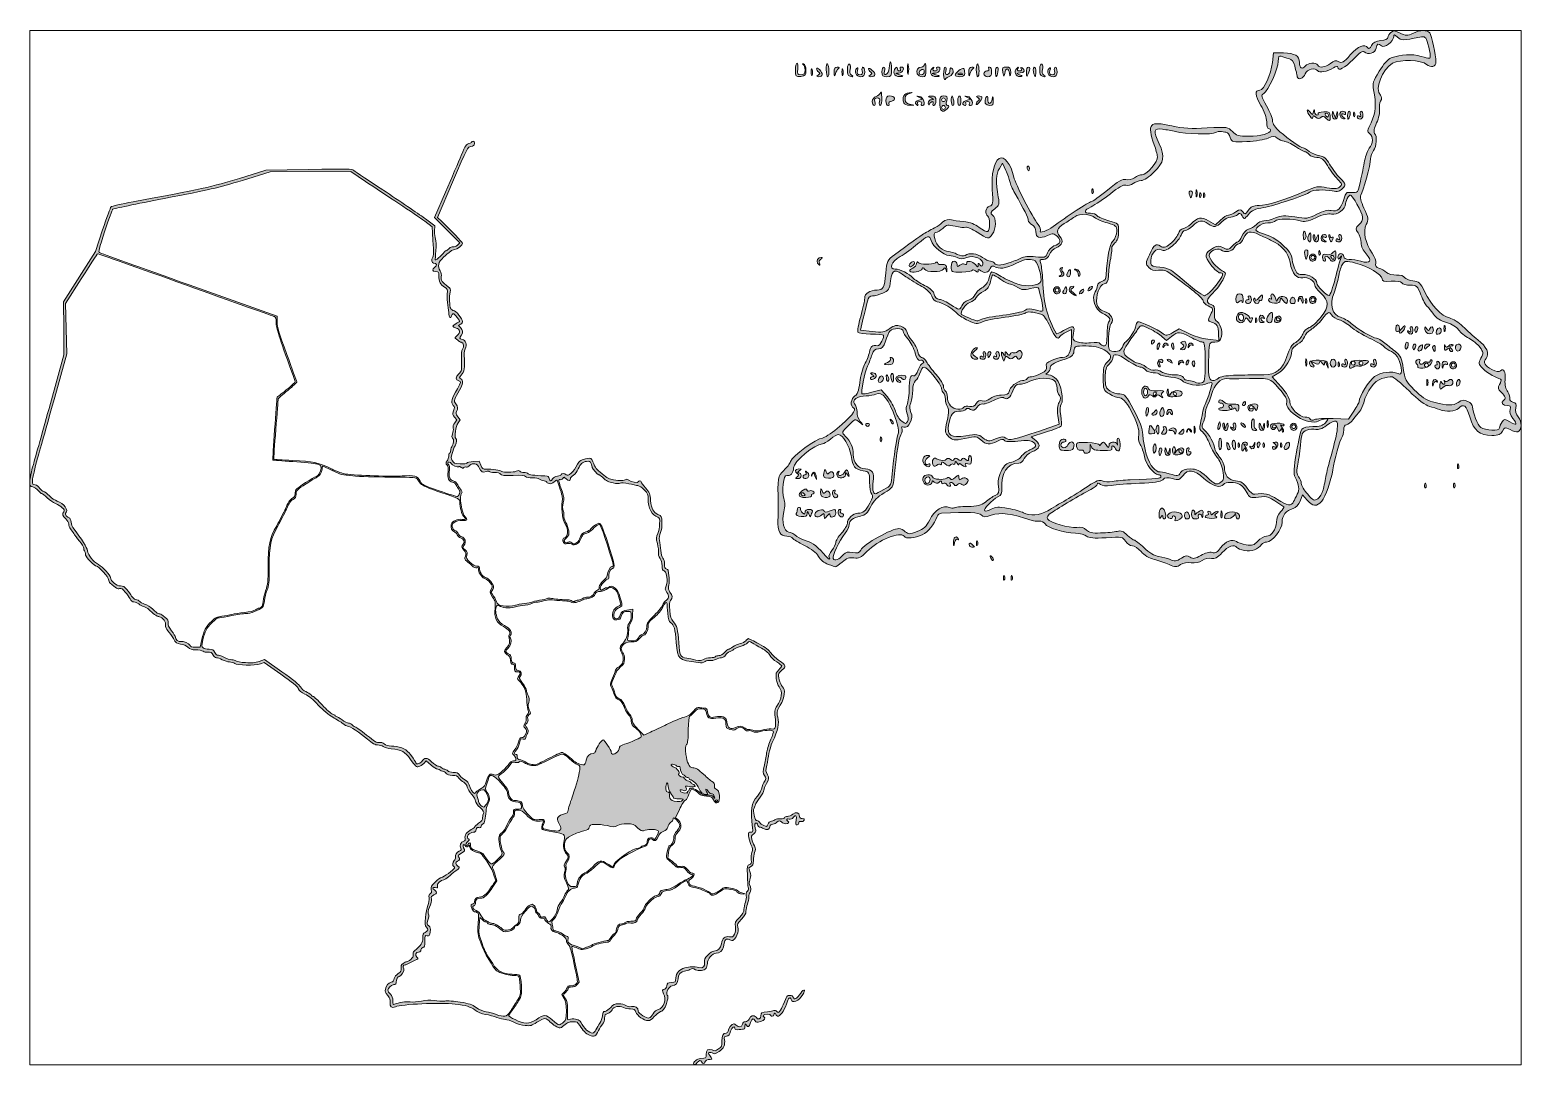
# Model space of a CAD drawing. Extents: x 126 to 1208, y -751 to 0.
import ezdxf

# ---------------------------------------------------------------- set-up
doc = ezdxf.new("R2010")
doc.units = 0
doc.header["$MEASUREMENT"] = 0
doc.layers.add('Capa 1', color=7, linetype='Continuous', lineweight=0)

# ---------------------------------------------------------------- blocks, each defined once
blk = doc.blocks.new('Block_2')
at = {"layer": 'Capa 1', "true_color": 0x000000, "transparency": 33554687}
h = blk.add_hatch(color=18, dxfattribs=at)
h.dxf.hatch_style = 2
edge = h.paths.add_edge_path()
edge.add_spline(control_points=[(832.1, -397.4), (832.1, -395.8), (832.5, -395.4), (832.9, -396.5), (833.3, -397.5), (833.3, -398.7), (832.8, -399.2), (832.4, -399.7), (832, -398.9), (832.1, -397.4)], knot_values=[0, 0, 0, 0, 1, 1, 1, 2, 2, 2, 3, 3, 3, 3], degree=3, periodic=0)
edge = h.paths.add_edge_path()
edge.add_spline(control_points=[(837.7, -397.4), (837.7, -395.8), (838.1, -395.4), (838.5, -396.5), (838.9, -397.5), (838.9, -398.7), (838.4, -399.2), (837.9, -399.7), (837.6, -398.9), (837.7, -397.4)], knot_values=[0, 0, 0, 0, 1, 1, 1, 2, 2, 2, 3, 3, 3, 3], degree=3, periodic=0)
edge = h.paths.add_edge_path()
edge.add_spline(control_points=[(705.1, -387.9), (702.4, -386.9), (699.3, -384.4), (698, -382.1), (696.6, -379.5), (692.8, -376.6), (688, -374.2), (683.7, -372.2), (679.8, -369.8), (679.3, -369), (678.8, -368.2), (677, -367.5), (675.2, -367.5), (670.2, -367.5), (668.4, -364.1), (668.7, -355.6), (668.8, -351.4), (668.9, -346.3), (668.9, -344.2), (668.4, -325.3), (668.6, -323.8), (672.9, -319.8), (675.1, -317.7), (677.3, -314.8), (677.8, -313.4), (679.1, -309.2), (696.5, -296.5), (701, -296.3), (702.1, -296.3), (706.9, -293.2), (711.7, -289.4), (721.3, -281.6), (726.3, -275.4), (723.5, -274.4), (720.9, -273.5), (721.5, -267.4), (724.4, -265.8), (726.3, -264.8), (727.3, -262.1), (728, -256), (728.5, -251.3), (730.1, -245.5), (731.5, -243), (732.9, -240.5), (734.5, -236.5), (735, -234), (735.9, -229.7), (737, -228.8), (741, -229.4), (742.6, -229.6), (746.2, -222.7), (745.1, -221.6), (744.8, -221.3), (740.7, -221), (735.9, -220.9), (731.2, -220.8), (727, -220.2), (726.6, -219.6), (726.2, -218.9), (727.1, -213.7), (728.7, -208.1), (730.3, -202.5), (731.6, -196.5), (731.6, -194.9), (731.6, -191.5), (735.3, -189), (740.5, -189), (745.1, -189), (745.9, -187.4), (746.8, -176.6), (747.6, -168), (747.9, -167.3), (753.3, -163.3), (762.8, -156.2), (772.4, -149.3), (774.3, -148.2), (775.4, -147.6), (777.3, -146.5), (778.6, -145.8), (780, -145), (782, -143.9), (783.2, -143.4), (784.3, -142.9), (786.5, -141.3), (788, -139.8), (790.2, -137.8), (791.9, -137.5), (795.7, -138.2), (798.4, -138.8), (802.6, -139.4), (805, -139.5), (807.5, -139.6), (811.7, -141.4), (814.5, -143.5), (817.2, -145.6), (820.1, -146.9), (820.8, -146.5), (822.6, -145.4), (822.6, -136.4), (820.8, -135.3), (818.4, -133.8), (819.3, -128.8), (822.1, -128.1), (824.6, -127.4), (824.8, -126.4), (824.1, -116), (823.3, -104.9), (825.3, -95.9), (829, -93.6), (832.7, -91.3), (837.6, -97.5), (839.7, -107.1), (840.8, -111.9), (853, -135.9), (857.3, -141.4), (858.7, -143.2), (859.4, -145.3), (859, -146.1), (857.7, -148.2), (864.2, -146), (868.2, -142.9), (877.3, -136.1), (894.4, -124.9), (895.7, -124.9), (896.6, -124.9), (901.9, -121.1), (907.5, -116.5), (915.4, -110), (918.5, -108.2), (920.9, -108.8), (922.7, -109.3), (925.5, -108.7), (927.2, -107.5), (928.8, -106.3), (931.3, -105.3), (932.7, -105.3), (936.3, -105.3), (944.3, -95.8), (943.8, -92.2), (943.6, -90.6), (942.6, -86.8), (941.5, -83.7), (936.1, -68), (937.8, -66.2), (954.3, -69.9), (962.5, -71.7), (968.4, -72.1), (979.9, -71.4), (994.5, -70.6), (995, -70.6), (998.2, -74), (1000.9, -76.9), (1002.7, -77.4), (1010.1, -77.4), (1018.5, -77.4), (1025.8, -75.4), (1025.8, -73), (1025.8, -72.4), (1025.2, -71.9), (1024.4, -71.9), (1023.6, -71.9), (1023, -69.7), (1023, -67), (1023, -64.2), (1021.3, -59.3), (1018.8, -55), (1014.4, -47.6), (1014.2, -44), (1018.1, -44), (1021, -44), (1026.1, -32.6), (1027.1, -23.8), (1027.1, -23.8), (1027.9, -16.8), (1027.9, -16.8), (1027.9, -16.8), (1035.2, -17), (1035.2, -17), (1043.5, -17.2), (1046.7, -19.1), (1046.7, -23.8), (1046.7, -28), (1048.7, -29.2), (1050.9, -26.5), (1052.9, -24.2), (1058.7, -23.7), (1060, -25.8), (1061.3, -28.1), (1065.7, -27.5), (1069.2, -24.6), (1071.8, -22.5), (1073.1, -22.3), (1075.2, -23.4), (1077.6, -24.6), (1078.8, -23.9), (1083.6, -18.4), (1089.1, -12), (1094.2, -10), (1096.3, -13.4), (1096.9, -14.3), (1097.9, -13.7), (1098.9, -11.7), (1100.1, -9.3), (1101.9, -8.3), (1105.7, -8), (1108.8, -7.7), (1110.9, -6.8), (1110.9, -5.7), (1110.9, -4.7), (1111.8, -3.1), (1113, -2.1), (1114.7, -0.7), (1115.9, -0.7), (1118.9, -2.2), (1124, -4.7), (1124.9, -4.7), (1129.3, -2.6), (1134, -0.3), (1139.4, -0.2), (1141.2, -2.5), (1142.6, -4.3), (1145.7, -18.7), (1145.7, -23.3), (1145.7, -27), (1142, -28), (1138.9, -25.3), (1135.3, -22), (1119.7, -21.5), (1114.3, -24.5), (1106.7, -28.7), (1101.1, -43.4), (1105.4, -47.7), (1106.5, -48.8), (1106.5, -50.1), (1105.6, -51.9), (1104.8, -53.3), (1104.5, -56), (1104.8, -57.9), (1105.2, -59.8), (1104.2, -64.2), (1102.7, -67.7), (1100.9, -71.6), (1100.3, -74.4), (1101.2, -75.3), (1103.2, -77.3), (1102.7, -84.8), (1100.4, -87.8), (1099.3, -89.3), (1098.3, -92), (1098.3, -93.7), (1098.3, -97.8), (1092.8, -118.1), (1091.2, -120.1), (1090.4, -121.1), (1091.3, -124.6), (1093.5, -129.6), (1096.9, -136.8), (1097, -137.7), (1095.1, -141.4), (1092.6, -146.4), (1094.5, -155.2), (1099.5, -162.2), (1101.4, -164.9), (1102.5, -168), (1102.1, -169.5), (1101.6, -171.4), (1102.3, -172.5), (1104.4, -173.1), (1106, -173.6), (1108.5, -175), (1109.8, -176.2), (1111.2, -177.3), (1114.5, -178.2), (1117.1, -178.1), (1119.9, -178), (1122.4, -178.7), (1123, -179.9), (1123.6, -180.9), (1126.3, -182), (1129, -182.3), (1133.3, -182.7), (1134.3, -183.5), (1137.4, -190), (1142.3, -200), (1149.8, -208), (1155.5, -209.2), (1158, -209.8), (1162.4, -212.5), (1165.2, -215.3), (1168, -218.1), (1172.9, -222.5), (1176.1, -225), (1182.5, -230), (1184.7, -235.2), (1182, -238.5), (1179.6, -241.4), (1181, -244.1), (1186.3, -246.7), (1189.5, -248.3), (1191.3, -248.5), (1192.5, -247.5), (1195, -245.4), (1196.2, -247.9), (1195.8, -254.3), (1195.5, -257.5), (1196.3, -260.9), (1197.7, -262.8), (1198.9, -264.6), (1199.6, -266.8), (1199.3, -267.8), (1198.9, -268.7), (1199.9, -269.9), (1201.5, -270.3), (1203.8, -270.9), (1204.2, -271.8), (1203.6, -274.4), (1203, -276.6), (1203.7, -278.9), (1205.4, -281), (1208.2, -284.5), (1208, -290.6), (1205.1, -291.7), (1204.2, -292), (1201.6, -291.4), (1199.4, -290.2), (1195.7, -288.3), (1195.3, -288.3), (1193.9, -291.2), (1192.7, -293.7), (1191.1, -294.3), (1186.1, -294.4), (1177.3, -294.5), (1173.3, -291.1), (1170.2, -281), (1167.7, -272.5), (1165.7, -271), (1162, -274.8), (1159.6, -277.1), (1153.1, -277.5), (1148.2, -275.6), (1146.5, -274.9), (1143.2, -273.9), (1141, -273.4), (1138.5, -272.9), (1132.6, -268.4), (1126.2, -262.1), (1120.4, -256.4), (1114.7, -251.8), (1113.6, -251.8), (1112.5, -251.8), (1109.3, -252.4), (1106.5, -253.2), (1101, -254.7), (1095.4, -262.3), (1093.3, -270.7), (1092.8, -272.9), (1091.5, -275.7), (1090.4, -276.9), (1089.4, -278), (1087.2, -280.7), (1085.6, -282.8), (1084.1, -284.9), (1081.9, -286.6), (1080.8, -286.6), (1079.5, -286.6), (1078.8, -288.1), (1078.8, -290.5), (1078.8, -292.7), (1078.2, -295), (1077.5, -295.8), (1076.2, -297.2), (1071.8, -312.7), (1070.9, -319.4), (1069.8, -327.1), (1065.7, -338.9), (1062.9, -342.1), (1059.3, -346.2), (1056.3, -346), (1052.3, -341.4), (1052.3, -341.4), (1049, -337.6), (1049, -337.6), (1049, -337.6), (1047.2, -342), (1047.2, -342), (1046.2, -344.4), (1044, -346.8), (1042.2, -347.4), (1036.9, -349), (1034.2, -352.3), (1034.2, -357.2), (1034.2, -362.6), (1027.1, -371.7), (1022.9, -371.7), (1021.5, -371.7), (1019.9, -372.5), (1019.3, -373.4), (1017, -376.9), (1011.8, -378.8), (1006.9, -377.9), (1004.2, -377.4), (1001.7, -376.4), (1001.3, -375.7), (999.7, -373.1), (995, -374.7), (990.7, -379.4), (987.2, -383.2), (985.4, -384.2), (983, -383.6), (981.1, -383.1), (978.3, -383.8), (976.3, -385.1), (974.1, -386.5), (971.1, -387.1), (968.3, -386.7), (965.6, -386.3), (962.5, -386.9), (960.6, -388.1), (957.7, -390), (956.8, -390), (952.2, -388.1), (949.4, -386.9), (944.5, -385.2), (941.3, -384.4), (938.2, -383.6), (934, -381), (931.9, -378.7), (929.9, -376.4), (927, -374.5), (925.6, -374.5), (924.1, -374.5), (922, -373), (920.7, -371.2), (918.7, -368), (918.1, -367.8), (906.7, -368.6), (897.7, -369.1), (894.2, -368.8), (892.4, -367.4), (891.2, -366.3), (887.5, -365.4), (884.4, -365.3), (876, -365), (863.9, -361.4), (862.4, -358.6), (861.6, -357.3), (859.7, -356.3), (858, -356.5), (856.3, -356.6), (854, -356.5), (852.9, -356.1), (837.6, -350.9), (830.3, -350), (823.3, -352.3), (818.5, -353.9), (817.5, -353.8), (816.1, -352.1), (814.7, -350.2), (806.4, -349.8), (787.2, -350.7), (785.9, -350.7), (784.5, -351.9), (784, -353.2), (782.1, -358.9), (777.8, -364.2), (773.3, -366.4), (767.9, -369.1), (761.4, -369.6), (760.1, -367.5), (757.7, -363.6), (741.2, -370.4), (733.1, -378.7), (729, -383), (727.3, -383.8), (723.8, -383.2), (720.6, -382.8), (718.4, -383.5), (715.2, -386.2), (712.9, -388.2), (710.7, -389.8), (710.4, -389.7), (710.2, -389.7), (707.8, -388.8), (705.1, -387.9), (705.1, -387.9), (705.1, -387.9), (705.1, -387.9)], knot_values=[0, 0, 0, 0, 1, 1, 1, 2, 2, 2, 3, 3, 3, 4, 4, 4, 5, 5, 5, 6, 6, 6, 7, 7, 7, 8, 8, 8, 9, 9, 9, 10, 10, 10, 11, 11, 11, 12, 12, 12, 13, 13, 13, 14, 14, 14, 15, 15, 15, 16, 16, 16, 17, 17, 17, 18, 18, 18, 19, 19, 19, 20, 20, 20, 21, 21, 21, 22, 22, 22, 23, 23, 23, 24, 24, 24, 25, 25, 25, 26, 26, 26, 27, 27, 27, 28, 28, 28, 29, 29, 29, 30, 30, 30, 31, 31, 31, 32, 32, 32, 33, 33, 33, 34, 34, 34, 35, 35, 35, 36, 36, 36, 37, 37, 37, 38, 38, 38, 39, 39, 39, 40, 40, 40, 41, 41, 41, 42, 42, 42, 43, 43, 43, 44, 44, 44, 45, 45, 45, 46, 46, 46, 47, 47, 47, 48, 48, 48, 49, 49, 49, 50, 50, 50, 51, 51, 51, 52, 52, 52, 53, 53, 53, 54, 54, 54, 55, 55, 55, 56, 56, 56, 57, 57, 57, 58, 58, 58, 59, 59, 59, 60, 60, 60, 61, 61, 61, 62, 62, 62, 63, 63, 63, 64, 64, 64, 65, 65, 65, 66, 66, 66, 67, 67, 67, 68, 68, 68, 69, 69, 69, 70, 70, 70, 71, 71, 71, 72, 72, 72, 73, 73, 73, 74, 74, 74, 75, 75, 75, 76, 76, 76, 77, 77, 77, 78, 78, 78, 79, 79, 79, 80, 80, 80, 81, 81, 81, 82, 82, 82, 83, 83, 83, 84, 84, 84, 85, 85, 85, 86, 86, 86, 87, 87, 87, 88, 88, 88, 89, 89, 89, 90, 90, 90, 91, 91, 91, 92, 92, 92, 93, 93, 93, 94, 94, 94, 95, 95, 95, 96, 96, 96, 97, 97, 97, 98, 98, 98, 99, 99, 99, 100, 100, 100, 101, 101, 101, 102, 102, 102, 103, 103, 103, 104, 104, 104, 105, 105, 105, 106, 106, 106, 107, 107, 107, 108, 108, 108, 109, 109, 109, 110, 110, 110, 111, 111, 111, 112, 112, 112, 113, 113, 113, 114, 114, 114, 115, 115, 115, 116, 116, 116, 117, 117, 117, 118, 118, 118, 119, 119, 119, 120, 120, 120, 121, 121, 121, 122, 122, 122, 123, 123, 123, 124, 124, 124, 125, 125, 125, 126, 126, 126, 127, 127, 127, 128, 128, 128, 129, 129, 129, 130, 130, 130, 131, 131, 131, 132, 132, 132, 133, 133, 133, 134, 134, 134, 135, 135, 135, 136, 136, 136, 137, 137, 137, 138, 138, 138, 139, 139, 139, 140, 140, 140, 141, 141, 141, 142, 142, 142, 143, 143, 143, 144, 144, 144, 145, 145, 145, 146, 146, 146, 147, 147, 147, 148, 148, 148, 149, 149, 149, 150, 150, 150, 151, 151, 151, 152, 152, 152, 153, 153, 153, 154, 154, 154, 155, 155, 155, 156, 156, 156, 157, 157, 157, 158, 158, 158, 159, 159, 159, 160, 160, 160, 161, 161, 161, 162, 162, 162, 162], degree=3, periodic=0)
edge = h.paths.add_edge_path()
edge.add_spline(control_points=[(716.3, -380.7), (717.6, -379.1), (719.4, -378.7), (722.7, -379.3), (726.3, -380), (727.5, -379.6), (728.7, -377.5), (730.9, -373.3), (751.2, -361.9), (756.4, -361.9), (757.6, -361.9), (759.6, -362.9), (761, -364.2), (763.3, -366.2), (764, -366.2), (769.6, -364.1), (774.5, -362.2), (776.3, -360.5), (778.7, -355.7), (782, -348.8), (788.9, -344.4), (792.9, -346.6), (794.2, -347.3), (795.7, -347.5), (796.2, -347), (796.7, -346.5), (801.2, -346), (806.2, -345.9), (813.3, -345.8), (816.1, -345), (819.1, -342.7), (821.2, -341), (824.4, -338.8), (826.1, -337.9), (828.9, -336.6), (829.2, -335.6), (828.5, -331.3), (827.9, -327.8), (828.5, -324.6), (830.5, -320.5), (832.8, -315.8), (834.3, -314.5), (838.2, -313.7), (840.9, -313.2), (843.9, -311.5), (845, -309.7), (846.2, -308), (849, -305.8), (851.4, -304.8), (856.2, -302.8), (856.6, -301.7), (853.7, -299.2), (852.2, -298.1), (848.9, -297.8), (842.7, -298.5), (836.7, -299.2), (833.4, -299), (832.8, -297.9), (832.1, -296.9), (830.6, -297), (827.8, -298.5), (822.3, -301.3), (819.5, -301.1), (815.8, -297.7), (813, -295), (812.3, -294.9), (804.2, -296.6), (796.1, -298.3), (795.5, -298.2), (792.6, -295.3), (789.7, -292.4), (789.6, -291.9), (791.3, -283.7), (792.6, -277.6), (792.7, -274.7), (791.6, -273.6), (790.8, -272.8), (790.1, -270.4), (790.1, -268.3), (790.1, -266.2), (789.5, -264.1), (788.7, -263.6), (788, -263.1), (787.3, -261.7), (787.3, -260.4), (787.3, -259.1), (784.5, -254.8), (781.2, -250.8), (774.9, -243.2), (773.5, -243.1), (771.4, -249.9), (770.9, -251.6), (769.6, -253.7), (768.5, -254.6), (767.3, -255.5), (766.4, -258.6), (766.4, -261.6), (766.4, -264.5), (765.8, -268.7), (765, -270.8), (763.9, -273.6), (763.9, -275.5), (765.1, -277.7), (767.3, -281.7), (763.4, -289.8), (759.9, -288.4), (758.4, -287.8), (757.9, -288.1), (758.6, -289.2), (759.1, -290), (758.8, -292.2), (757.8, -293.9), (756.2, -296.9), (754.9, -305.1), (753, -324.4), (752.3, -332), (752.1, -332.3), (745.6, -336.1), (740.9, -338.8), (738, -341.8), (736, -346), (733.7, -350.7), (732.1, -352.1), (728.5, -352.9), (722.8, -354.1), (720.4, -356), (720.4, -359.1), (720.4, -360.5), (719.1, -363.2), (717.5, -365.3), (712.9, -371.1), (708, -381.6), (708.8, -383.7), (709.6, -385.9), (713.1, -384.5), (716.3, -380.7)], knot_values=[0, 0, 0, 0, 1, 1, 1, 2, 2, 2, 3, 3, 3, 4, 4, 4, 5, 5, 5, 6, 6, 6, 7, 7, 7, 8, 8, 8, 9, 9, 9, 10, 10, 10, 11, 11, 11, 12, 12, 12, 13, 13, 13, 14, 14, 14, 15, 15, 15, 16, 16, 16, 17, 17, 17, 18, 18, 18, 19, 19, 19, 20, 20, 20, 21, 21, 21, 22, 22, 22, 23, 23, 23, 24, 24, 24, 25, 25, 25, 26, 26, 26, 27, 27, 27, 28, 28, 28, 29, 29, 29, 30, 30, 30, 31, 31, 31, 32, 32, 32, 33, 33, 33, 34, 34, 34, 35, 35, 35, 36, 36, 36, 37, 37, 37, 38, 38, 38, 39, 39, 39, 40, 40, 40, 41, 41, 41, 42, 42, 42, 43, 43, 43, 44, 44, 44, 45, 45, 45, 45], degree=3, periodic=0)
edge = h.paths.add_edge_path()
edge.add_spline(control_points=[(774.7, -329.1), (773.8, -328), (773.5, -326.2), (773.9, -325), (774.8, -322.5), (779.9, -322.2), (780.7, -324.5), (781.3, -326.4), (788.7, -326.9), (791.1, -325.3), (792, -324.6), (793.1, -324.8), (793.6, -325.7), (794.3, -326.8), (795.4, -326.5), (797.2, -324.9), (799.8, -322.6), (799.9, -322.6), (799.9, -324.9), (799.9, -326.8), (800.3, -327), (801.7, -325.9), (802.8, -325), (804.3, -324.9), (805.4, -325.7), (807.1, -326.7), (807.1, -327.2), (805.6, -329.1), (804.3, -330.6), (803.2, -330.9), (802.1, -329.9), (801, -329), (799.9, -329), (798.9, -330), (797.9, -331.1), (797.1, -331.1), (796.5, -330), (796, -329.1), (794.9, -328.5), (794.2, -328.5), (793.4, -328.5), (793.1, -329.1), (793.6, -329.9), (794.1, -330.6), (793.9, -331.3), (793.1, -331.3), (792.3, -331.3), (791.3, -330.6), (790.8, -329.8), (790.3, -329.1), (789.4, -328.8), (788.6, -329.2), (787.9, -329.7), (787.3, -329.3), (787.3, -328.4), (787.3, -327.2), (786.9, -327.1), (785.5, -328.3), (784.2, -329.4), (783.2, -329.4), (782, -328.2), (780.9, -327), (780.4, -327), (780.4, -328), (780.4, -330.5), (776.5, -331.3), (774.7, -329.1)], knot_values=[0, 0, 0, 0, 1, 1, 1, 2, 2, 2, 3, 3, 3, 4, 4, 4, 5, 5, 5, 6, 6, 6, 7, 7, 7, 8, 8, 8, 9, 9, 9, 10, 10, 10, 11, 11, 11, 12, 12, 12, 13, 13, 13, 14, 14, 14, 15, 15, 15, 16, 16, 16, 17, 17, 17, 18, 18, 18, 19, 19, 19, 20, 20, 20, 21, 21, 21, 22, 22, 22, 22], degree=3, periodic=0)
edge = h.paths.add_edge_path()
edge.add_spline(control_points=[(779, -326.3), (779, -324), (776.8, -323.6), (775.5, -325.7), (774.4, -327.5), (776, -330.1), (777.7, -329.1), (778.4, -328.7), (779, -327.4), (779, -326.3)], knot_values=[0, 0, 0, 0, 1, 1, 1, 2, 2, 2, 3, 3, 3, 3], degree=3, periodic=0)
edge = h.paths.add_edge_path()
edge.add_spline(control_points=[(774.8, -315.2), (772.6, -312.6), (774, -308.9), (777.1, -308.9), (779.3, -308.9), (779.3, -309.1), (776.9, -310.8), (774.4, -312.7), (775.1, -316.7), (777.7, -315.2), (778.4, -314.7), (779, -315), (779, -315.8), (779, -318), (776.8, -317.6), (774.8, -315.2)], knot_values=[0, 0, 0, 0, 1, 1, 1, 2, 2, 2, 3, 3, 3, 4, 4, 4, 5, 5, 5, 5], degree=3, periodic=0)
edge = h.paths.add_edge_path()
edge.add_spline(control_points=[(781, -315.4), (779.9, -312.6), (781.5, -310), (783.6, -311.3), (786, -312.8), (790.1, -312.9), (791, -311.4), (791.4, -310.8), (792.6, -310.9), (793.6, -311.7), (795, -312.8), (795.7, -312.8), (796.4, -311.7), (797.1, -310.6), (797.9, -310.6), (799.2, -311.7), (800.5, -312.8), (801.3, -312.8), (802, -311.7), (802.7, -310.6), (803.5, -310.7), (804.9, -311.8), (806.5, -313.1), (806.9, -313), (806.9, -311.2), (806.9, -310), (807.3, -308.9), (807.9, -308.9), (808.5, -308.9), (809, -310.5), (809, -312.4), (809, -315.2), (808.4, -315.7), (806.3, -315.1), (804.6, -314.5), (804.1, -314.8), (804.7, -315.8), (806, -317.8), (803.7, -317.7), (801.6, -315.6), (800.6, -314.7), (799.9, -314.6), (799.9, -315.3), (799.9, -316), (799.2, -315.7), (798.5, -314.5), (797.5, -313), (797.1, -312.9), (797.1, -314.3), (797.1, -315.3), (796.5, -315.7), (795.8, -315.3), (795.1, -314.8), (794.1, -315.2), (793.6, -316), (793, -317), (791.8, -316.7), (790, -315.1), (788.1, -313.4), (787.3, -313.2), (787.3, -314.5), (787.3, -315.6), (786.9, -316), (786.4, -315.5), (785.9, -315), (784.7, -315.2), (783.7, -316.1), (782.3, -317.2), (781.6, -317.1), (781, -315.4)], knot_values=[0, 0, 0, 0, 1, 1, 1, 2, 2, 2, 3, 3, 3, 4, 4, 4, 5, 5, 5, 6, 6, 6, 7, 7, 7, 8, 8, 8, 9, 9, 9, 10, 10, 10, 11, 11, 11, 12, 12, 12, 13, 13, 13, 14, 14, 14, 15, 15, 15, 16, 16, 16, 17, 17, 17, 18, 18, 18, 19, 19, 19, 20, 20, 20, 21, 21, 21, 22, 22, 22, 23, 23, 23, 23], degree=3, periodic=0)
edge = h.paths.add_edge_path()
edge.add_spline(control_points=[(961.2, -383.3), (964.1, -381.4), (965.2, -381.3), (967.5, -382.7), (969.8, -384.1), (971.1, -383.9), (975.3, -381.4), (978.3, -379.6), (981.5, -378.8), (983.4, -379.3), (985.8, -379.9), (987.3, -379.1), (989.6, -375.9), (992.8, -371.4), (998.3, -369.2), (1001.1, -371.4), (1002, -372.1), (1005.2, -373.2), (1008, -373.7), (1012.5, -374.5), (1013.8, -374.1), (1016.6, -371.1), (1018.4, -369.1), (1021.2, -367.5), (1022.8, -367.5), (1026.5, -367.5), (1030, -362.5), (1030, -357.2), (1030, -354.9), (1031.3, -351.6), (1033, -349.8), (1034.7, -348.1), (1035.8, -346.4), (1035.5, -346.2), (1024.4, -338.6), (1023.5, -338.2), (1017.1, -339.1), (1011, -339.9), (1010.6, -339.8), (1008.5, -335.7), (1007.3, -333.3), (1005.1, -330.7), (1003.6, -329.9), (1000.2, -328.1), (992.8, -328), (991.6, -329.9), (989.7, -333), (983.5, -331.1), (977.5, -325.7), (970.5, -319.1), (965.8, -318.5), (962.1, -323.6), (959.8, -326.7), (959.1, -326.9), (954.8, -325.7), (951, -324.6), (949.5, -324.8), (947.6, -326.5), (945.9, -328), (941.3, -328.8), (930.8, -329.1), (922.8, -329.4), (913.7, -330.1), (910.4, -330.6), (906.4, -331.3), (903.8, -331), (902.4, -329.9), (901.1, -328.8), (900.3, -328.7), (900.3, -329.6), (900.3, -330.4), (898.1, -332.2), (895.5, -333.6), (888, -337.6), (872.2, -346.9), (867.3, -350.2), (864.3, -352.2), (863.3, -353.7), (864.1, -355), (865.7, -357.6), (879.8, -361.7), (885.3, -361.1), (888.6, -360.7), (890.8, -361.3), (892.3, -363), (894, -364.9), (896.4, -365.4), (902.6, -365.1), (907.1, -365), (912.5, -364.5), (914.5, -364), (917.4, -363.2), (919.1, -363.8), (921.9, -366.7), (923.9, -368.7), (926.2, -370.3), (926.9, -370.3), (927.7, -370.3), (930.9, -372.8), (934.1, -375.9), (937.8, -379.4), (941.7, -381.7), (944.9, -382.2), (947.6, -382.7), (951.1, -383.6), (952.6, -384.2), (956.6, -386), (957.2, -385.9), (961.2, -383.3)], knot_values=[0, 0, 0, 0, 1, 1, 1, 2, 2, 2, 3, 3, 3, 4, 4, 4, 5, 5, 5, 6, 6, 6, 7, 7, 7, 8, 8, 8, 9, 9, 9, 10, 10, 10, 11, 11, 11, 12, 12, 12, 13, 13, 13, 14, 14, 14, 15, 15, 15, 16, 16, 16, 17, 17, 17, 18, 18, 18, 19, 19, 19, 20, 20, 20, 21, 21, 21, 22, 22, 22, 23, 23, 23, 24, 24, 24, 25, 25, 25, 26, 26, 26, 27, 27, 27, 28, 28, 28, 29, 29, 29, 30, 30, 30, 31, 31, 31, 32, 32, 32, 33, 33, 33, 34, 34, 34, 35, 35, 35, 36, 36, 36, 36], degree=3, periodic=0)
edge = h.paths.add_edge_path()
edge.add_spline(control_points=[(956.7, -355.1), (957.2, -354.3), (956.9, -353.4), (956.1, -352.9), (955.3, -352.4), (954.7, -352.7), (954.7, -353.6), (954.7, -354.5), (953.9, -354.9), (953, -354.6), (949.3, -353.4), (951.3, -350.2), (955.8, -349.9), (960.9, -349.7), (963.6, -352.9), (960.1, -355.1), (957.6, -356.7), (955.7, -356.7), (956.7, -355.1)], knot_values=[0, 0, 0, 0, 1, 1, 1, 2, 2, 2, 3, 3, 3, 4, 4, 4, 5, 5, 5, 6, 6, 6, 6], degree=3, periodic=0)
edge = h.paths.add_edge_path()
edge.add_spline(control_points=[(945, -351.9), (944.9, -347.7), (947, -345.7), (948.6, -348.3), (950.1, -350.7), (950.3, -355), (948.9, -355), (948.2, -355), (947.7, -354.2), (947.7, -353.2), (947.7, -352.1), (947.2, -352.2), (946.3, -353.6), (945.3, -355.2), (945, -354.8), (945, -351.9)], knot_values=[0, 0, 0, 0, 1, 1, 1, 2, 2, 2, 3, 3, 3, 4, 4, 4, 5, 5, 5, 5], degree=3, periodic=0)
edge = h.paths.add_edge_path()
edge.add_spline(control_points=[(963.4, -352.2), (963.7, -348.9), (966.3, -349.2), (967, -352.6), (967.3, -354), (966.6, -355), (965.3, -355), (964.1, -355), (963.3, -353.8), (963.4, -352.2)], knot_values=[0, 0, 0, 0, 1, 1, 1, 2, 2, 2, 3, 3, 3, 3], degree=3, periodic=0)
edge = h.paths.add_edge_path()
edge.add_spline(control_points=[(968.6, -351.4), (968.6, -349.4), (969.2, -348.2), (970, -348.6), (970.7, -349.1), (971.1, -350.2), (970.9, -351.2), (970.7, -352.1), (970.8, -352.4), (971.1, -351.8), (971.4, -351.2), (972.9, -350.1), (974.3, -349.3), (976.7, -348.1), (977, -348.4), (976.8, -351.8), (976.7, -354.2), (976.4, -354.7), (976, -353.2), (975.7, -351.9), (974.8, -351.1), (974.1, -351.6), (973.4, -352), (973.1, -352.9), (973.6, -353.7), (974, -354.4), (973.1, -355), (971.5, -355), (969.4, -355), (968.6, -354.1), (968.6, -351.4)], knot_values=[0, 0, 0, 0, 1, 1, 1, 2, 2, 2, 3, 3, 3, 4, 4, 4, 5, 5, 5, 6, 6, 6, 7, 7, 7, 8, 8, 8, 9, 9, 9, 10, 10, 10, 10], degree=3, periodic=0)
edge = h.paths.add_edge_path()
edge.add_spline(control_points=[(978.4, -353.4), (978.4, -352.7), (979.1, -352.2), (979.9, -352.2), (980.7, -352.2), (981, -351.5), (980.5, -350.8), (980, -350), (980.3, -349.4), (981.1, -349.4), (981.9, -349.4), (982.6, -350.1), (982.6, -351.1), (982.6, -352.4), (983, -352.4), (984.3, -351.1), (985.2, -350.1), (986.6, -349.4), (987.4, -349.4), (988.2, -349.4), (987.9, -350), (986.8, -350.8), (985.2, -351.9), (985.1, -352.4), (986.4, -353.3), (987.5, -354), (986.3, -354.5), (983.3, -354.6), (980.6, -354.6), (978.4, -354.1), (978.4, -353.4)], knot_values=[0, 0, 0, 0, 1, 1, 1, 2, 2, 2, 3, 3, 3, 4, 4, 4, 5, 5, 5, 6, 6, 6, 7, 7, 7, 8, 8, 8, 9, 9, 9, 10, 10, 10, 10], degree=3, periodic=0)
edge = h.paths.add_edge_path()
edge.add_spline(control_points=[(989.8, -351.5), (989.9, -349.2), (990.2, -348.4), (990.5, -349.8), (990.9, -351.1), (990.9, -353), (990.5, -353.9), (990.1, -354.9), (989.8, -353.8), (989.8, -351.5)], knot_values=[0, 0, 0, 0, 1, 1, 1, 2, 2, 2, 3, 3, 3, 3], degree=3, periodic=0)
edge = h.paths.add_edge_path()
edge.add_spline(control_points=[(992.6, -352.6), (993.3, -349.1), (1002.6, -349), (1003.2, -352.5), (1003.5, -353.9), (1003, -355), (1002.2, -355), (1001.4, -355), (1000.7, -353.9), (1000.6, -352.5), (1000.5, -350.5), (1000.3, -350.5), (999.6, -352.2), (999, -353.3), (997.2, -354.5), (995.4, -354.7), (992.8, -355.1), (992.2, -354.6), (992.6, -352.6)], knot_values=[0, 0, 0, 0, 1, 1, 1, 2, 2, 2, 3, 3, 3, 4, 4, 4, 5, 5, 5, 6, 6, 6, 6], degree=3, periodic=0)
edge = h.paths.add_edge_path()
edge.add_spline(control_points=[(705.8, -382.8), (705.3, -382.1), (706.2, -379.8), (707.8, -377.8), (709.3, -375.8), (710.6, -373.2), (710.6, -372), (710.6, -370.9), (712.5, -367.8), (714.8, -365.2), (717.1, -362.6), (719, -359.4), (719, -358.2), (719, -354.9), (723.2, -350.8), (726.6, -350.8), (730.5, -350.7), (731.9, -349.6), (735.3, -343.6), (737.5, -339.9), (737.9, -338.1), (736.7, -337), (735.9, -336.1), (735.1, -332.2), (735.1, -328.2), (735.1, -321.1), (734.9, -320.9), (730.4, -320), (724.1, -318.7), (723, -317.3), (721.7, -309), (720.6, -302), (715.7, -293.8), (712.5, -293.7), (711.6, -293.6), (709, -295.2), (706.7, -297.1), (704.4, -299), (701.8, -300.6), (700.9, -300.6), (695.4, -300.6), (680, -313.4), (680, -318), (680, -321.6), (677.5, -324.3), (675.1, -323.4), (672.7, -322.5), (671.1, -335.4), (673, -340.2), (673.9, -342.8), (673.9, -345.9), (673, -349.8), (671.2, -357), (672.9, -363.8), (676.6, -364.5), (678, -364.8), (680.7, -366.2), (682.5, -367.6), (684.2, -369), (687.5, -370.5), (689.8, -371), (693.5, -371.8), (698.6, -375.9), (703.4, -382), (705.3, -384.5), (707.2, -385.1), (705.8, -382.8), (705.8, -382.8), (705.8, -382.8), (705.8, -382.8)], knot_values=[0, 0, 0, 0, 1, 1, 1, 2, 2, 2, 3, 3, 3, 4, 4, 4, 5, 5, 5, 6, 6, 6, 7, 7, 7, 8, 8, 8, 9, 9, 9, 10, 10, 10, 11, 11, 11, 12, 12, 12, 13, 13, 13, 14, 14, 14, 15, 15, 15, 16, 16, 16, 17, 17, 17, 18, 18, 18, 19, 19, 19, 20, 20, 20, 21, 21, 21, 22, 22, 22, 23, 23, 23, 23], degree=3, periodic=0)
edge = h.paths.add_edge_path()
edge.add_spline(control_points=[(702.3, -352.9), (702.3, -350.8), (701.9, -350.6), (700.6, -351.9), (698.1, -354.4), (695, -353.9), (695.6, -351.1), (696, -348.7), (702.3, -347.2), (702.3, -349.5), (702.3, -350.2), (703.9, -350.1), (705.9, -349.4), (710.6, -347.5), (710.6, -347.6), (710.6, -350.8), (710.6, -353.8), (706.5, -354.8), (706.4, -351.8), (706.4, -350.8), (705.5, -351.3), (704.3, -352.8), (702.3, -355.4), (702.3, -355.4), (702.3, -352.9)], knot_values=[0, 0, 0, 0, 1, 1, 1, 2, 2, 2, 3, 3, 3, 4, 4, 4, 5, 5, 5, 6, 6, 6, 7, 7, 7, 8, 8, 8, 8], degree=3, periodic=0)
edge = h.paths.add_edge_path()
edge.add_spline(control_points=[(682, -351), (682.4, -350), (682.8, -348.6), (682.8, -347.9), (682.8, -347.2), (683.4, -346.6), (684.2, -346.6), (685, -346.6), (685.4, -347.1), (685.1, -347.6), (684.7, -348.2), (685.3, -349.5), (686.4, -350.5), (688, -352), (688.3, -351.9), (688.3, -350.1), (688.3, -348.9), (689.6, -348), (691.3, -348), (693.4, -348), (694, -348.6), (693.4, -350.2), (692.9, -351.4), (692.5, -352.8), (692.4, -353.3), (692.4, -353.8), (691.8, -353), (691.1, -351.5), (690.1, -349.2), (689.9, -349.1), (689.8, -351.1), (689.8, -352.8), (688.6, -353.4), (685.5, -353.2), (682.7, -353), (681.6, -352.3), (682, -351)], knot_values=[0, 0, 0, 0, 1, 1, 1, 2, 2, 2, 3, 3, 3, 4, 4, 4, 5, 5, 5, 6, 6, 6, 7, 7, 7, 8, 8, 8, 9, 9, 9, 10, 10, 10, 11, 11, 11, 12, 12, 12, 12], degree=3, periodic=0)
edge = h.paths.add_edge_path()
edge.add_spline(control_points=[(712.4, -350.8), (712.3, -349.2), (712.8, -348), (713.6, -348), (714.4, -348), (714.6, -348.6), (714.1, -349.4), (713.7, -350.2), (713.9, -350.8), (714.7, -350.8), (715.6, -350.8), (716.2, -351.4), (716.2, -352.2), (716.2, -354.9), (712.6, -353.5), (712.4, -350.8)], knot_values=[0, 0, 0, 0, 1, 1, 1, 2, 2, 2, 3, 3, 3, 4, 4, 4, 5, 5, 5, 5], degree=3, periodic=0)
edge = h.paths.add_edge_path()
edge.add_spline(control_points=[(684.1, -337.5), (684.1, -336.4), (685.4, -334.9), (686.9, -334), (688.7, -333.1), (689.7, -333), (689.7, -334), (689.7, -334.7), (690.6, -335), (691.7, -334.6), (692.8, -334.2), (694, -334.5), (694.6, -335.3), (695.1, -336.2), (694.8, -336.8), (693.9, -336.8), (693.1, -336.8), (692.7, -337.4), (693.1, -338), (693.5, -338.6), (691.6, -339.3), (689, -339.4), (685.6, -339.5), (684.1, -338.9), (684.1, -337.5)], knot_values=[0, 0, 0, 0, 1, 1, 1, 2, 2, 2, 3, 3, 3, 4, 4, 4, 5, 5, 5, 6, 6, 6, 7, 7, 7, 8, 8, 8, 8], degree=3, periodic=0)
edge = h.paths.add_edge_path()
edge.add_spline(control_points=[(688.3, -337.6), (688.3, -337.3), (687.7, -336.6), (686.9, -336.1), (686.2, -335.7), (685.5, -335.9), (685.5, -336.8), (685.5, -337.6), (686.2, -338.2), (686.9, -338.2), (687.7, -338.2), (688.3, -338), (688.3, -337.6)], knot_values=[0, 0, 0, 0, 1, 1, 1, 2, 2, 2, 3, 3, 3, 4, 4, 4, 4], degree=3, periodic=0)
edge = h.paths.add_edge_path()
edge.add_spline(control_points=[(699.6, -335.5), (699.7, -332.4), (699.8, -332.3), (700.7, -334.6), (701.5, -336.5), (702.1, -336.8), (702.8, -335.7), (704.1, -333.6), (706.5, -334.9), (706.5, -337.6), (706.5, -338.9), (705.2, -339.5), (703, -339.3), (700.2, -339.1), (699.5, -338.3), (699.6, -335.5)], knot_values=[0, 0, 0, 0, 1, 1, 1, 2, 2, 2, 3, 3, 3, 4, 4, 4, 5, 5, 5, 5], degree=3, periodic=0)
edge = h.paths.add_edge_path()
edge.add_spline(control_points=[(708.2, -336.8), (708.1, -335.3), (708.7, -334), (709.4, -334), (710.2, -334), (710.4, -334.7), (710, -335.4), (709.5, -336.2), (709.8, -336.8), (710.6, -336.8), (711.4, -336.8), (712, -337.5), (712, -338.2), (712, -340.9), (708.5, -339.6), (708.2, -336.8)], knot_values=[0, 0, 0, 0, 1, 1, 1, 2, 2, 2, 3, 3, 3, 4, 4, 4, 5, 5, 5, 5], degree=3, periodic=0)
edge = h.paths.add_edge_path()
edge.add_spline(control_points=[(682.6, -324.4), (683.9, -323.6), (684, -322.9), (682.9, -322.3), (680.5, -320.8), (681.1, -318.7), (683.8, -318.7), (685.9, -318.7), (685.9, -318.9), (684.1, -320.1), (682.8, -321), (682.6, -321.5), (683.8, -321.5), (684.8, -321.5), (685.5, -322.4), (685.5, -323.6), (685.5, -324.7), (684.4, -325.7), (683.1, -325.7), (681.2, -325.6), (681.1, -325.4), (682.6, -324.4)], knot_values=[0, 0, 0, 0, 1, 1, 1, 2, 2, 2, 3, 3, 3, 4, 4, 4, 5, 5, 5, 6, 6, 6, 7, 7, 7, 7], degree=3, periodic=0)
edge = h.paths.add_edge_path()
edge.add_spline(control_points=[(686.9, -324.3), (686.9, -323.5), (687.6, -322.9), (688.4, -322.9), (689.2, -322.9), (689.4, -322.2), (688.9, -321.3), (688.3, -320.3), (688.5, -320), (689.5, -320.7), (691.8, -322.1), (691.5, -325.7), (689, -325.7), (687.9, -325.7), (686.9, -325.1), (686.9, -324.3)], knot_values=[0, 0, 0, 0, 1, 1, 1, 2, 2, 2, 3, 3, 3, 4, 4, 4, 5, 5, 5, 5], degree=3, periodic=0)
edge = h.paths.add_edge_path()
edge.add_spline(control_points=[(693.1, -323.2), (693.3, -320.2), (695.9, -320.6), (696.3, -323.6), (696.3, -323.6), (696.7, -326.4), (696.7, -326.4), (696.7, -326.4), (695.5, -323.6), (695.5, -323.6), (694.5, -321.4), (694.1, -321.2), (693.6, -322.9), (693.2, -324), (693, -324.2), (693.1, -323.2)], knot_values=[0, 0, 0, 0, 1, 1, 1, 2, 2, 2, 3, 3, 3, 4, 4, 4, 5, 5, 5, 5], degree=3, periodic=0)
edge = h.paths.add_edge_path()
edge.add_spline(control_points=[(702, -321.7), (702.6, -318.5), (702.8, -318.4), (703.7, -320.7), (704.3, -322.6), (704.9, -322.9), (705.6, -321.7), (706.9, -319.7), (709.3, -320.9), (709.3, -323.6), (709.3, -324.8), (707.8, -325.4), (705.3, -325.4), (701.8, -325.3), (701.4, -324.8), (702, -321.7)], knot_values=[0, 0, 0, 0, 1, 1, 1, 2, 2, 2, 3, 3, 3, 4, 4, 4, 5, 5, 5, 5], degree=3, periodic=0)
edge = h.paths.add_edge_path()
edge.add_spline(control_points=[(711.5, -323.5), (711.1, -322.5), (711.5, -321.2), (712.3, -320.6), (713.2, -320.1), (713.5, -320.3), (712.9, -321.2), (711.1, -324.1), (714.6, -324.3), (716.7, -321.5), (718.4, -318.9), (718.8, -318.9), (719.5, -320.8), (720.8, -324.2), (720.6, -325.3), (719, -322.9), (717.8, -321), (717.7, -321), (717.6, -322.9), (717.6, -325.7), (712.5, -326.1), (711.5, -323.5)], knot_values=[0, 0, 0, 0, 1, 1, 1, 2, 2, 2, 3, 3, 3, 4, 4, 4, 5, 5, 5, 6, 6, 6, 7, 7, 7, 7], degree=3, periodic=0)
edge = h.paths.add_edge_path()
edge.add_spline(control_points=[(864.3, -349), (867.2, -347.3), (873.1, -343.8), (877.6, -341.2), (882, -338.6), (889.2, -334.1), (893.5, -331.2), (899.5, -327.2), (901.9, -326.4), (903.8, -327.4), (905.1, -328.2), (908.5, -328.3), (911.3, -327.8), (914.1, -327.3), (919.8, -326.7), (924, -326.6), (943.8, -325.9), (946.3, -325.6), (946.3, -324.3), (946.3, -323.5), (945.5, -322.9), (944.5, -322.9), (941.2, -322.9), (935.4, -315.3), (934.4, -309.6), (933.8, -306.6), (932.5, -302.7), (931.3, -301), (930.1, -299), (929.7, -296.4), (930.2, -293.8), (931.6, -287.8), (921, -267.1), (916.6, -267.1), (914.9, -267.1), (911.5, -265.9), (909, -264.3), (904.7, -261.7), (904.5, -261.2), (904.5, -252.7), (904.5, -245.6), (905, -243.3), (907.3, -241.3), (911.3, -237.7), (910.8, -235.7), (905.1, -232.4), (901.6, -230.3), (897.8, -229.5), (892, -229.5), (884.1, -229.5), (883.7, -229.6), (883.3, -233.3), (882.9, -236.5), (881.7, -237.4), (874.5, -239.9), (868.5, -241.9), (866.1, -243.4), (866.1, -245.2), (866.1, -246.6), (865.2, -248.3), (864, -249), (862.3, -250.1), (862.5, -250.3), (864.9, -250.4), (866.4, -250.4), (869, -251.8), (870.6, -253.5), (873.8, -257), (876.1, -269.2), (874.1, -271.7), (873.3, -272.7), (873.1, -276.2), (873.7, -279.9), (874.3, -283.6), (874.4, -287), (873.9, -287.7), (873.5, -288.4), (868.4, -290.3), (862.7, -292.1), (862.7, -292.1), (852.3, -295.4), (852.3, -295.4), (852.3, -295.4), (855.6, -298), (855.6, -298), (859.6, -301.2), (858.5, -304.4), (852.8, -306.4), (850.4, -307.2), (847.9, -309.4), (847.2, -311.2), (846.5, -313.2), (844.8, -314.5), (843.2, -314.5), (835.1, -314.5), (830.2, -321.8), (830.9, -332.6), (831.2, -336.3), (830.6, -337.7), (828.2, -338.9), (823.8, -341.2), (817.4, -347.9), (818.6, -349), (819.2, -349.6), (821.3, -349.1), (823.3, -347.9), (826.5, -346.1), (828.5, -346), (835.5, -347.3), (840.1, -348.1), (845.1, -349.6), (846.6, -350.5), (851, -353), (858.7, -352.4), (864.3, -349)], knot_values=[0, 0, 0, 0, 1, 1, 1, 2, 2, 2, 3, 3, 3, 4, 4, 4, 5, 5, 5, 6, 6, 6, 7, 7, 7, 8, 8, 8, 9, 9, 9, 10, 10, 10, 11, 11, 11, 12, 12, 12, 13, 13, 13, 14, 14, 14, 15, 15, 15, 16, 16, 16, 17, 17, 17, 18, 18, 18, 19, 19, 19, 20, 20, 20, 21, 21, 21, 22, 22, 22, 23, 23, 23, 24, 24, 24, 25, 25, 25, 26, 26, 26, 27, 27, 27, 28, 28, 28, 29, 29, 29, 30, 30, 30, 31, 31, 31, 32, 32, 32, 33, 33, 33, 34, 34, 34, 35, 35, 35, 36, 36, 36, 37, 37, 37, 38, 38, 38, 38], degree=3, periodic=0)
edge = h.paths.add_edge_path()
edge.add_spline(control_points=[(890.5, -306.2), (890.5, -305.3), (889.4, -304.8), (888.1, -305), (886.5, -305.3), (885.5, -304.4), (885.2, -302.4), (884.8, -299.5), (885.3, -299.4), (893.2, -299.6), (897.9, -299.7), (901.7, -300.4), (901.7, -301.2), (901.7, -302), (902.4, -301.7), (903.1, -300.6), (904.4, -298.8), (904.8, -298.8), (906.6, -301.2), (908.4, -303.6), (908.7, -303.6), (908.7, -301.5), (908.7, -298.8), (913.7, -298.3), (914.6, -300.9), (915, -301.9), (915, -301.3), (914.7, -299.5), (914.4, -297.8), (914.7, -296.4), (915.3, -296.4), (917, -296.4), (917.3, -304.4), (915.7, -305.5), (914.9, -305.9), (913.9, -305.3), (913.4, -304.1), (912.9, -302.9), (912, -302), (911.4, -302), (910.7, -302), (910.5, -302.8), (910.8, -303.7), (911.3, -305), (909.5, -305.4), (904.3, -305.3), (898.5, -305.3), (896.8, -304.7), (895.9, -302.6), (894.9, -300.3), (894.8, -300.4), (895.1, -303.3), (895.3, -305.7), (894.6, -306.9), (893, -307.3), (891.6, -307.5), (890.5, -307.1), (890.5, -306.2)], knot_values=[0, 0, 0, 0, 1, 1, 1, 2, 2, 2, 3, 3, 3, 4, 4, 4, 5, 5, 5, 6, 6, 6, 7, 7, 7, 8, 8, 8, 9, 9, 9, 10, 10, 10, 11, 11, 11, 12, 12, 12, 13, 13, 13, 14, 14, 14, 15, 15, 15, 16, 16, 16, 17, 17, 17, 18, 18, 18, 19, 19, 19, 19], degree=3, periodic=0)
edge = h.paths.add_edge_path()
edge.add_spline(control_points=[(873.9, -305), (871.7, -304.3), (872.1, -298.2), (874.5, -297.3), (875.6, -296.9), (876.9, -297.1), (877.3, -297.8), (877.8, -298.6), (877.2, -299.2), (876, -299.2), (874.8, -299.2), (873.8, -300.1), (873.8, -301.3), (873.8, -302.4), (874.8, -303.4), (875.9, -303.4), (877.1, -303.4), (878.4, -302.4), (878.9, -301.3), (880.2, -297.9), (883.8, -298.7), (883.3, -302.2), (883, -304.4), (881.8, -305.3), (879.2, -305.4), (877.1, -305.5), (874.8, -305.3), (873.9, -305)], knot_values=[0, 0, 0, 0, 1, 1, 1, 2, 2, 2, 3, 3, 3, 4, 4, 4, 5, 5, 5, 6, 6, 6, 7, 7, 7, 8, 8, 8, 9, 9, 9, 9], degree=3, periodic=0)
edge = h.paths.add_edge_path()
edge.add_spline(control_points=[(1042.5, -342.4), (1043.1, -341.3), (1044.3, -338.9), (1045.2, -337.1), (1046.9, -333.8), (1046.4, -330.4), (1043.6, -324.6), (1042.5, -322.3), (1042.7, -317.9), (1044.6, -306.5), (1046, -298.3), (1047.8, -290.7), (1048.5, -289.8), (1049.3, -288.8), (1052.8, -288), (1056.5, -288), (1061.3, -288), (1063.7, -287.3), (1065.6, -285.2), (1067.9, -282.6), (1067.9, -282.4), (1065.7, -282.4), (1064.4, -282.4), (1062, -283.1), (1060.4, -284), (1053.5, -287.7), (1035.5, -276.7), (1037.6, -270.1), (1038.1, -268.6), (1036.1, -265.1), (1031.9, -260.4), (1024.8, -252.3), (1026.8, -252.8), (1002.8, -253.3), (1000.1, -253.4), (996.2, -253.3), (994.2, -253.1), (989.8, -252.8), (984.4, -258.1), (983.2, -264), (982.8, -266.1), (981.6, -269.6), (980.4, -271.8), (979.3, -273.9), (978.4, -277.3), (978.4, -279.2), (978.4, -281.1), (977.7, -283.9), (976.8, -285.5), (975.6, -287.9), (975.8, -288.9), (978, -290.7), (981, -293), (985.4, -301.2), (985.4, -304.2), (985.4, -305.1), (986.9, -307.8), (988.9, -310.1), (990.8, -312.4), (992.3, -315.5), (992.3, -317.1), (992.3, -323.2), (995.3, -326.9), (1000.5, -327.3), (1004.4, -327.7), (1006.2, -328.8), (1008.8, -332.6), (1010.8, -335.5), (1013.1, -337.4), (1014.4, -337.1), (1021, -335.9), (1024.7, -336.8), (1030.8, -340.8), (1037.9, -345.5), (1040.9, -345.9), (1042.5, -342.4)], knot_values=[0, 0, 0, 0, 1, 1, 1, 2, 2, 2, 3, 3, 3, 4, 4, 4, 5, 5, 5, 6, 6, 6, 7, 7, 7, 8, 8, 8, 9, 9, 9, 10, 10, 10, 11, 11, 11, 12, 12, 12, 13, 13, 13, 14, 14, 14, 15, 15, 15, 16, 16, 16, 17, 17, 17, 18, 18, 18, 19, 19, 19, 20, 20, 20, 21, 21, 21, 22, 22, 22, 23, 23, 23, 24, 24, 24, 25, 25, 25, 25], degree=3, periodic=0)
edge = h.paths.add_edge_path()
edge.add_spline(control_points=[(1004.9, -303), (1004.9, -300.5), (1005.6, -299.2), (1007, -299.2), (1008.1, -299.2), (1009.1, -299.8), (1009.1, -300.7), (1009.1, -301.5), (1008.3, -301.7), (1007.3, -301.1), (1006.2, -300.4), (1006.3, -300.8), (1007.5, -302.4), (1008.6, -303.8), (1009.1, -305.2), (1008.6, -305.7), (1008.1, -306.2), (1007.7, -305.7), (1007.7, -304.6), (1007.6, -303), (1007.4, -303), (1006.3, -304.8), (1005.2, -306.4), (1004.9, -306), (1004.9, -303)], knot_values=[0, 0, 0, 0, 1, 1, 1, 2, 2, 2, 3, 3, 3, 4, 4, 4, 5, 5, 5, 6, 6, 6, 7, 7, 7, 8, 8, 8, 8], degree=3, periodic=0)
edge = h.paths.add_edge_path()
edge.add_spline(control_points=[(988.2, -300.6), (988.2, -298.3), (988.7, -296.4), (989.3, -296.4), (989.9, -296.4), (990.3, -298.3), (990.3, -300.6), (990.3, -302.9), (989.8, -304.8), (989.2, -304.8), (988.6, -304.8), (988.2, -302.9), (988.2, -300.6)], knot_values=[0, 0, 0, 0, 1, 1, 1, 2, 2, 2, 3, 3, 3, 4, 4, 4, 4], degree=3, periodic=0)
edge = h.paths.add_edge_path()
edge.add_spline(control_points=[(994.1, -301.6), (993.9, -299.2), (994.1, -299), (995.2, -300.6), (996.8, -303.1), (996.9, -304.8), (995.4, -304.8), (994.8, -304.8), (994.2, -303.4), (994.1, -301.6)], knot_values=[0, 0, 0, 0, 1, 1, 1, 2, 2, 2, 3, 3, 3, 3], degree=3, periodic=0)
edge = h.paths.add_edge_path()
edge.add_spline(control_points=[(998.9, -303.8), (997.5, -302.5), (997.7, -297.8), (999.1, -297.8), (999.8, -297.8), (1000.4, -299.4), (1000.4, -301.3), (1000.4, -305), (1000.3, -305.2), (998.9, -303.8)], knot_values=[0, 0, 0, 0, 1, 1, 1, 2, 2, 2, 3, 3, 3, 3], degree=3, periodic=0)
edge = h.paths.add_edge_path()
edge.add_spline(control_points=[(1011.1, -303.2), (1010.5, -302.2), (1010.6, -301.9), (1011.6, -302.5), (1012.4, -303), (1013.3, -302.3), (1013.7, -300.9), (1014.3, -298.7), (1014.4, -298.7), (1014.5, -300.8), (1014.7, -303.8), (1012.4, -305.4), (1011.1, -303.2)], knot_values=[0, 0, 0, 0, 1, 1, 1, 2, 2, 2, 3, 3, 3, 4, 4, 4, 4], degree=3, periodic=0)
edge = h.paths.add_edge_path()
edge.add_spline(control_points=[(1027.2, -303.4), (1027.2, -302.5), (1027.8, -302.2), (1028.6, -302.7), (1029.4, -303.1), (1030, -302.9), (1030, -302.2), (1030, -301.4), (1029.2, -300.5), (1028.3, -300.1), (1027.3, -299.7), (1027.6, -299.4), (1029.1, -299.3), (1030.7, -299.2), (1031.4, -300), (1031.1, -301.5), (1030.6, -304.2), (1027.2, -305.8), (1027.2, -303.4)], knot_values=[0, 0, 0, 0, 1, 1, 1, 2, 2, 2, 3, 3, 3, 4, 4, 4, 5, 5, 5, 6, 6, 6, 6], degree=3, periodic=0)
edge = h.paths.add_edge_path()
edge.add_spline(control_points=[(1035.6, -303.7), (1035.6, -303.1), (1036.2, -301.7), (1036.9, -300.6), (1038.5, -298.1), (1040.4, -299.7), (1039.3, -302.6), (1038.4, -304.8), (1035.6, -305.6), (1035.6, -303.7)], knot_values=[0, 0, 0, 0, 1, 1, 1, 2, 2, 2, 3, 3, 3, 3], degree=3, periodic=0)
edge = h.paths.add_edge_path()
edge.add_spline(control_points=[(1002.2, -301.2), (1002.3, -299.5), (1002.6, -299.2), (1003.1, -300.3), (1003.5, -301.3), (1003.4, -302.5), (1003, -303), (1002.5, -303.4), (1002.2, -302.6), (1002.2, -301.2)], knot_values=[0, 0, 0, 0, 1, 1, 1, 2, 2, 2, 3, 3, 3, 3], degree=3, periodic=0)
edge = h.paths.add_edge_path()
edge.add_spline(control_points=[(1016.1, -301.3), (1016.1, -300.1), (1016.7, -299.2), (1017.4, -299.2), (1018.1, -299.2), (1018.4, -300.1), (1018, -301.3), (1017.5, -302.4), (1016.9, -303.4), (1016.6, -303.4), (1016.3, -303.4), (1016.1, -302.4), (1016.1, -301.3)], knot_values=[0, 0, 0, 0, 1, 1, 1, 2, 2, 2, 3, 3, 3, 4, 4, 4, 4], degree=3, periodic=0)
edge = h.paths.add_edge_path()
edge.add_spline(control_points=[(1020.3, -301.2), (1020.4, -299.5), (1020.7, -299.2), (1021.2, -300.3), (1021.6, -301.3), (1021.5, -302.5), (1021.1, -303), (1020.6, -303.4), (1020.3, -302.6), (1020.3, -301.2)], knot_values=[0, 0, 0, 0, 1, 1, 1, 2, 2, 2, 3, 3, 3, 3], degree=3, periodic=0)
edge = h.paths.add_edge_path()
edge.add_spline(control_points=[(1032.9, -301.2), (1033, -299.5), (1033.3, -299.2), (1033.7, -300.3), (1034.1, -301.3), (1034.1, -302.5), (1033.6, -303), (1033.2, -303.4), (1032.8, -302.6), (1032.9, -301.2)], knot_values=[0, 0, 0, 0, 1, 1, 1, 2, 2, 2, 3, 3, 3, 3], degree=3, periodic=0)
edge = h.paths.add_edge_path()
edge.add_spline(control_points=[(1031, -289.5), (1030.2, -286.6), (1027.2, -285.4), (1027.2, -288.1), (1027.2, -288.9), (1027.9, -289.1), (1028.8, -288.6), (1029.8, -288), (1030.1, -288.2), (1029.4, -289.2), (1028.2, -291.2), (1025.8, -290), (1025.8, -287.4), (1025.8, -286.2), (1027.5, -285.5), (1030.7, -285.5), (1033.4, -285.5), (1035.6, -286.1), (1035.6, -286.9), (1035.6, -287.6), (1034.8, -287.7), (1033.8, -287.1), (1032.7, -286.4), (1032.8, -286.9), (1034, -288.5), (1035.1, -289.8), (1035.6, -291.3), (1035.1, -291.8), (1034.6, -292.3), (1034.2, -291.8), (1034.2, -290.7), (1034.1, -289.1), (1033.9, -289.1), (1033, -290.6), (1032.1, -292), (1031.6, -291.7), (1031, -289.5)], knot_values=[0, 0, 0, 0, 1, 1, 1, 2, 2, 2, 3, 3, 3, 4, 4, 4, 5, 5, 5, 6, 6, 6, 7, 7, 7, 8, 8, 8, 9, 9, 9, 10, 10, 10, 11, 11, 11, 12, 12, 12, 12], degree=3, periodic=0)
edge = h.paths.add_edge_path()
edge.add_spline(control_points=[(987.9, -287.1), (988.5, -284.2), (988.9, -283.8), (989.3, -285.7), (989.6, -287.2), (989.2, -288.9), (988.5, -289.7), (987.6, -290.5), (987.4, -289.6), (987.9, -287.1)], knot_values=[0, 0, 0, 0, 1, 1, 1, 2, 2, 2, 3, 3, 3, 3], degree=3, periodic=0)
edge = h.paths.add_edge_path()
edge.add_spline(control_points=[(991.4, -288.7), (991, -287.5), (991, -286.1), (991.5, -285.6), (992, -285.2), (992.4, -286), (992.4, -287.4), (992.5, -290), (992.6, -290), (993.7, -287.3), (994.9, -284.7), (994.9, -284.7), (995, -287.7), (995.1, -291.2), (992.7, -291.9), (991.4, -288.7)], knot_values=[0, 0, 0, 0, 1, 1, 1, 2, 2, 2, 3, 3, 3, 4, 4, 4, 5, 5, 5, 5], degree=3, periodic=0)
edge = h.paths.add_edge_path()
edge.add_spline(control_points=[(997.1, -289.2), (996.4, -288.1), (996.7, -288), (997.9, -288.7), (999.3, -289.6), (999.6, -289.2), (998.9, -287.6), (998.4, -286.3), (998.6, -285.2), (999.4, -285.2), (1000.1, -285.2), (1000.7, -286.5), (1000.7, -288), (1000.7, -291.1), (998.7, -291.7), (997.1, -289.2)], knot_values=[0, 0, 0, 0, 1, 1, 1, 2, 2, 2, 3, 3, 3, 4, 4, 4, 5, 5, 5, 5], degree=3, periodic=0)
edge = h.paths.add_edge_path()
edge.add_spline(control_points=[(1011.9, -286.6), (1011.9, -284.3), (1012.5, -282.4), (1013.2, -282.4), (1013.9, -282.4), (1014.2, -283.8), (1013.9, -285.5), (1013.6, -287.2), (1014.1, -289.1), (1015, -289.7), (1016.2, -290.4), (1016, -290.8), (1014.3, -290.8), (1012.5, -290.8), (1011.9, -289.7), (1011.9, -286.6)], knot_values=[0, 0, 0, 0, 1, 1, 1, 2, 2, 2, 3, 3, 3, 4, 4, 4, 5, 5, 5, 5], degree=3, periodic=0)
edge = h.paths.add_edge_path()
edge.add_spline(control_points=[(1017.5, -287.7), (1017.6, -284.7), (1017.7, -284.7), (1018.8, -287.3), (1018.8, -287.3), (1019.9, -290.1), (1019.9, -290.1), (1019.9, -290.1), (1020.6, -287.3), (1020.6, -287.3), (1021.2, -284.8), (1021.3, -284.8), (1021.5, -287.7), (1021.6, -289.6), (1020.8, -290.8), (1019.5, -290.8), (1018.3, -290.8), (1017.5, -289.6), (1017.5, -287.7)], knot_values=[0, 0, 0, 0, 1, 1, 1, 2, 2, 2, 3, 3, 3, 4, 4, 4, 5, 5, 5, 6, 6, 6, 6], degree=3, periodic=0)
edge = h.paths.add_edge_path()
edge.add_spline(control_points=[(1040.4, -289.3), (1038.9, -287), (1042.2, -284.3), (1044.1, -286.2), (1045.7, -287.8), (1044.7, -290.8), (1042.6, -290.8), (1041.9, -290.8), (1040.9, -290.1), (1040.4, -289.3)], knot_values=[0, 0, 0, 0, 1, 1, 1, 2, 2, 2, 3, 3, 3, 3], degree=3, periodic=0)
edge = h.paths.add_edge_path()
edge.add_spline(control_points=[(1043.9, -288), (1043.9, -287.3), (1043.3, -286.6), (1042.6, -286.6), (1041.8, -286.6), (1041.2, -287.3), (1041.2, -288), (1041.2, -288.8), (1041.8, -289.4), (1042.6, -289.4), (1043.3, -289.4), (1043.9, -288.8), (1043.9, -288)], knot_values=[0, 0, 0, 0, 1, 1, 1, 2, 2, 2, 3, 3, 3, 4, 4, 4, 4], degree=3, periodic=0)
edge = h.paths.add_edge_path()
edge.add_spline(control_points=[(1005.2, -287.2), (1004.2, -286.1), (1004, -285.2), (1004.8, -285.2), (1006.2, -285.2), (1008.3, -287.9), (1007.5, -288.7), (1007.2, -288.9), (1006.2, -288.3), (1005.2, -287.2)], knot_values=[0, 0, 0, 0, 1, 1, 1, 2, 2, 2, 3, 3, 3, 3], degree=3, periodic=0)
edge = h.paths.add_edge_path()
edge.add_spline(control_points=[(1023.3, -285.9), (1023.3, -283.6), (1023.6, -282.9), (1024, -284.2), (1024.3, -285.6), (1024.3, -287.5), (1023.9, -288.4), (1023.6, -289.3), (1023.3, -288.2), (1023.3, -285.9)], knot_values=[0, 0, 0, 0, 1, 1, 1, 2, 2, 2, 3, 3, 3, 3], degree=3, periodic=0)
edge = h.paths.add_edge_path()
edge.add_spline(control_points=[(988.2, -275.4), (988.2, -274.7), (988.9, -274.2), (989.9, -274.4), (990.9, -274.6), (991.6, -273.8), (991.6, -272.7), (991.6, -271.5), (990.9, -270.8), (989.9, -270.9), (988.9, -271.1), (988.2, -270.7), (988.2, -269.9), (988.2, -267.9), (990.3, -268.2), (992.1, -270.3), (993, -271.4), (995.7, -272), (998.3, -271.8), (1002.1, -271.5), (1002.9, -272), (1002.9, -274.2), (1002.9, -275.6), (1002.4, -276.9), (1001.8, -276.9), (1001.2, -276.9), (1000.7, -276.2), (1000.7, -275.4), (1000.7, -274.6), (1000, -274.4), (999, -275), (996.4, -276.6), (988.2, -276.9), (988.2, -275.4)], knot_values=[0, 0, 0, 0, 1, 1, 1, 2, 2, 2, 3, 3, 3, 4, 4, 4, 5, 5, 5, 6, 6, 6, 7, 7, 7, 8, 8, 8, 9, 9, 9, 10, 10, 10, 11, 11, 11, 11], degree=3, periodic=0)
edge = h.paths.add_edge_path()
edge.add_spline(control_points=[(997.9, -274.1), (997.9, -273.3), (997.3, -272.7), (996.5, -272.7), (995.6, -272.7), (995.4, -273.3), (995.8, -274.1), (996.3, -274.8), (997, -275.5), (997.3, -275.5), (997.6, -275.5), (997.9, -274.8), (997.9, -274.1)], knot_values=[0, 0, 0, 0, 1, 1, 1, 2, 2, 2, 3, 3, 3, 4, 4, 4, 4], degree=3, periodic=0)
edge = h.paths.add_edge_path()
edge.add_spline(control_points=[(1009.8, -275.5), (1008.4, -273.3), (1010.1, -271.6), (1013.8, -271.6), (1016.4, -271.6), (1016.9, -272.2), (1016.4, -274.4), (1015.7, -276.8), (1015.5, -276.9), (1014.4, -274.9), (1013, -272.4), (1010.5, -271.9), (1010.5, -274.2), (1010.5, -275), (1011.1, -275.3), (1011.9, -274.8), (1012.6, -274.3), (1013.3, -274.6), (1013.3, -275.4), (1013.3, -277.3), (1010.9, -277.3), (1009.8, -275.5)], knot_values=[0, 0, 0, 0, 1, 1, 1, 2, 2, 2, 3, 3, 3, 4, 4, 4, 5, 5, 5, 6, 6, 6, 7, 7, 7, 7], degree=3, periodic=0)
edge = h.paths.add_edge_path()
edge.add_spline(control_points=[(1005.6, -271.3), (1006.1, -270.5), (1006.7, -269.9), (1007.1, -269.9), (1007.4, -269.9), (1007.7, -270.5), (1007.7, -271.3), (1007.7, -272.1), (1007, -272.7), (1006.2, -272.7), (1005.4, -272.7), (1005.1, -272.1), (1005.6, -271.3)], knot_values=[0, 0, 0, 0, 1, 1, 1, 2, 2, 2, 3, 3, 3, 4, 4, 4, 4], degree=3, periodic=0)
edge = h.paths.add_edge_path()
edge.add_spline(control_points=[(1063.9, -333.9), (1064.5, -331.3), (1065.6, -326.3), (1066.2, -322.9), (1066.9, -319.4), (1068.8, -311.9), (1070.5, -306.2), (1072.1, -300.4), (1073.8, -293), (1074.2, -289.8), (1075, -282.7), (1073.3, -282.1), (1066.3, -287.3), (1063.3, -289.5), (1060.5, -290.5), (1058.7, -290), (1057, -289.6), (1054, -289.9), (1052, -290.7), (1048.7, -291.9), (1048.3, -292.9), (1047.5, -301.5), (1047, -306.8), (1046, -313.5), (1045.3, -316.6), (1044.4, -320.8), (1044.6, -322.6), (1046.1, -324.4), (1047.2, -325.6), (1048.1, -327.8), (1048.1, -329.3), (1048.1, -330.8), (1050.2, -334.3), (1052.7, -337.1), (1056.7, -341.7), (1057.5, -342), (1060, -340.4), (1061.5, -339.4), (1063.2, -336.5), (1063.9, -333.9)], knot_values=[0, 0, 0, 0, 1, 1, 1, 2, 2, 2, 3, 3, 3, 4, 4, 4, 5, 5, 5, 6, 6, 6, 7, 7, 7, 8, 8, 8, 9, 9, 9, 10, 10, 10, 11, 11, 11, 12, 12, 12, 13, 13, 13, 13], degree=3, periodic=0)
edge = h.paths.add_edge_path()
edge.add_spline(control_points=[(745.5, -333.7), (750.6, -330.8), (750.9, -330.2), (751.6, -322.2), (752.7, -309.4), (754.7, -296), (755.9, -293.3), (756.5, -291.9), (755.7, -287.3), (753.9, -282.2), (749.1, -268.1), (744.2, -262), (739.7, -264.4), (738.4, -265.1), (735.2, -265.7), (732.6, -265.7), (726.5, -265.7), (721.8, -269), (724.2, -271.5), (725.2, -272.4), (726, -275.1), (726, -277.4), (726, -279.7), (727.1, -282.8), (728.4, -284.4), (730.9, -287.3), (730.8, -287.3), (727.8, -284.8), (724.8, -282.2), (724.7, -282.2), (719.8, -287.2), (714.8, -292.1), (714.8, -292.2), (717.5, -294.9), (721.6, -299), (723.2, -302.7), (723.2, -308.2), (723.2, -314), (727.2, -318.7), (732.1, -318.7), (736.9, -318.7), (738.9, -321.8), (737.8, -327.7), (736.9, -332.5), (737.6, -336.8), (739.3, -336.8), (739.7, -336.8), (742.5, -335.4), (745.5, -333.7)], knot_values=[0, 0, 0, 0, 1, 1, 1, 2, 2, 2, 3, 3, 3, 4, 4, 4, 5, 5, 5, 6, 6, 6, 7, 7, 7, 8, 8, 8, 9, 9, 9, 10, 10, 10, 11, 11, 11, 12, 12, 12, 13, 13, 13, 14, 14, 14, 15, 15, 15, 16, 16, 16, 16], degree=3, periodic=0)
edge = h.paths.add_edge_path()
edge.add_spline(control_points=[(742.8, -297), (742.9, -295.3), (743.2, -295), (743.7, -296.1), (744.1, -297.1), (744, -298.3), (743.6, -298.8), (743.1, -299.3), (742.8, -298.4), (742.8, -297)], knot_values=[0, 0, 0, 0, 1, 1, 1, 2, 2, 2, 3, 3, 3, 3], degree=3, periodic=0)
edge = h.paths.add_edge_path()
edge.add_spline(control_points=[(732.4, -286.9), (732, -286.2), (732.6, -285.7), (733.7, -285.7), (734.7, -285.7), (735.3, -286.2), (734.9, -286.9), (734.5, -287.5), (734, -288), (733.7, -288), (733.4, -288), (732.8, -287.5), (732.4, -286.9)], knot_values=[0, 0, 0, 0, 1, 1, 1, 2, 2, 2, 3, 3, 3, 4, 4, 4, 4], degree=3, periodic=0)
edge = h.paths.add_edge_path()
edge.add_spline(control_points=[(750.5, -284.3), (749.7, -282.3), (749.9, -282.1), (751.3, -283.5), (752.2, -284.4), (752.6, -285.5), (752.2, -286), (751.8, -286.4), (751, -285.6), (750.5, -284.3)], knot_values=[0, 0, 0, 0, 1, 1, 1, 2, 2, 2, 3, 3, 3, 3], degree=3, periodic=0)
edge = h.paths.add_edge_path()
edge.add_spline(control_points=[(990, -328.1), (992, -326.7), (992.2, -325.3), (991.2, -319.9), (990.5, -316.4), (988.7, -312.1), (987.1, -310.4), (985.6, -308.7), (983.2, -304.4), (981.8, -300.9), (980.4, -297.3), (978.1, -293.4), (976.6, -292.1), (974.4, -290.4), (974, -289), (974.9, -285.8), (975.5, -283.6), (976.2, -280.2), (976.4, -278.3), (976.7, -276.4), (977.5, -273.6), (978.3, -272), (980.6, -267.5), (983.9, -256.8), (983.3, -256.2), (982.9, -255.8), (980.9, -256.3), (978.7, -257.2), (974.2, -259.1), (963.4, -257.3), (961.6, -254.5), (961, -253.5), (957.4, -252.5), (953.4, -252.1), (949.5, -251.7), (945.9, -250.9), (945.5, -250.2), (945.1, -249.5), (943, -249), (940.8, -249), (938.7, -249), (936.1, -248), (935.2, -246.9), (934.2, -245.7), (932.4, -244.8), (931.2, -244.8), (929.9, -244.8), (925.6, -242.5), (921.7, -239.8), (914.7, -235), (911.5, -234.5), (911.5, -238.4), (911.5, -239.4), (910.2, -241.3), (908.7, -242.7), (906.6, -244.6), (905.9, -247), (905.9, -252.5), (905.9, -258.7), (906.4, -260.1), (909.3, -262.1), (911.2, -263.3), (914.5, -264.3), (916.6, -264.3), (920.1, -264.3), (921.2, -265.7), (926.7, -276), (930.8, -283.8), (933, -289.7), (933.2, -293.8), (933.7, -303.3), (937, -314), (940.6, -317.9), (942.4, -319.8), (944.4, -321.1), (944.9, -320.8), (945.4, -320.5), (948.8, -321.1), (952.4, -322.2), (958.5, -324), (959, -324), (960.6, -321.4), (961.9, -319.5), (963.9, -318.7), (967.8, -318.7), (972.2, -318.7), (974.4, -319.8), (979.3, -324.3), (985.9, -330.4), (986.6, -330.6), (990, -328.1)], knot_values=[0, 0, 0, 0, 1, 1, 1, 2, 2, 2, 3, 3, 3, 4, 4, 4, 5, 5, 5, 6, 6, 6, 7, 7, 7, 8, 8, 8, 9, 9, 9, 10, 10, 10, 11, 11, 11, 12, 12, 12, 13, 13, 13, 14, 14, 14, 15, 15, 15, 16, 16, 16, 17, 17, 17, 18, 18, 18, 19, 19, 19, 20, 20, 20, 21, 21, 21, 22, 22, 22, 23, 23, 23, 24, 24, 24, 25, 25, 25, 26, 26, 26, 27, 27, 27, 28, 28, 28, 29, 29, 29, 30, 30, 30, 30], degree=3, periodic=0)
edge = h.paths.add_edge_path()
edge.add_spline(control_points=[(944.9, -306.2), (944.9, -304.6), (945.5, -303.4), (946.2, -303.4), (946.9, -303.4), (947.1, -304.6), (946.7, -306.2), (946.3, -307.7), (945.8, -308.9), (945.5, -308.9), (945.2, -308.9), (944.9, -307.7), (944.9, -306.2)], knot_values=[0, 0, 0, 0, 1, 1, 1, 2, 2, 2, 3, 3, 3, 4, 4, 4, 4], degree=3, periodic=0)
edge = h.paths.add_edge_path()
edge.add_spline(control_points=[(949.2, -305.8), (949.3, -302.8), (949.4, -302.8), (950.4, -305.5), (950.4, -305.5), (951.5, -308.2), (951.5, -308.2), (951.5, -308.2), (952.3, -305.5), (952.3, -305.5), (952.9, -302.9), (953, -302.9), (953.1, -305.8), (953.2, -307.7), (952.5, -308.9), (951.2, -308.9), (949.9, -308.9), (949.2, -307.7), (949.2, -305.8)], knot_values=[0, 0, 0, 0, 1, 1, 1, 2, 2, 2, 3, 3, 3, 4, 4, 4, 5, 5, 5, 6, 6, 6, 6], degree=3, periodic=0)
edge = h.paths.add_edge_path()
edge.add_spline(control_points=[(954.7, -305.3), (954.7, -303.4), (955.3, -302.2), (956, -302.6), (956.8, -303.1), (957, -304.5), (956.6, -305.8), (955.9, -308), (956, -308), (957.4, -305.8), (959.5, -302.6), (963.4, -302.6), (962.8, -305.8), (962.5, -307.3), (960.9, -308.3), (958.5, -308.5), (955.3, -308.7), (954.7, -308.2), (954.7, -305.3)], knot_values=[0, 0, 0, 0, 1, 1, 1, 2, 2, 2, 3, 3, 3, 4, 4, 4, 5, 5, 5, 6, 6, 6, 6], degree=3, periodic=0)
edge = h.paths.add_edge_path()
edge.add_spline(control_points=[(961.7, -306.2), (961.7, -305.4), (961, -304.8), (960.2, -304.8), (959.4, -304.8), (959.1, -305.4), (959.6, -306.2), (960, -306.9), (960.7, -307.5), (961.1, -307.5), (961.4, -307.5), (961.7, -306.9), (961.7, -306.2)], knot_values=[0, 0, 0, 0, 1, 1, 1, 2, 2, 2, 3, 3, 3, 4, 4, 4, 4], degree=3, periodic=0)
edge = h.paths.add_edge_path()
edge.add_spline(control_points=[(964.8, -306.2), (964.7, -304.6), (965.3, -303.4), (966, -303.4), (966.8, -303.4), (967, -304), (966.5, -304.8), (966.1, -305.5), (966.4, -306.2), (967.2, -306.2), (968.1, -306.2), (968.4, -306.8), (967.9, -307.5), (966.5, -309.8), (965.1, -309.1), (964.8, -306.2)], knot_values=[0, 0, 0, 0, 1, 1, 1, 2, 2, 2, 3, 3, 3, 4, 4, 4, 5, 5, 5, 5], degree=3, periodic=0)
edge = h.paths.add_edge_path()
edge.add_spline(control_points=[(940.7, -304.3), (940.7, -302.3), (941.3, -300.6), (941.9, -300.6), (943.3, -300.6), (943.1, -305.7), (941.7, -307.1), (941.2, -307.6), (940.7, -306.3), (940.7, -304.3)], knot_values=[0, 0, 0, 0, 1, 1, 1, 2, 2, 2, 3, 3, 3, 3], degree=3, periodic=0)
edge = h.paths.add_edge_path()
edge.add_spline(control_points=[(937.7, -289.8), (938.3, -286.4), (938.5, -286.3), (940.3, -288.8), (942.8, -292.2), (942.6, -293), (939.6, -293.2), (937.5, -293.4), (937.1, -292.7), (937.7, -289.8)], knot_values=[0, 0, 0, 0, 1, 1, 1, 2, 2, 2, 3, 3, 3, 3], degree=3, periodic=0)
edge = h.paths.add_edge_path()
edge.add_spline(control_points=[(942.9, -291.3), (942.5, -290), (942.7, -288.3), (943.5, -287.5), (944.5, -286.5), (944.9, -287.2), (944.9, -289.8), (944.9, -294.1), (944.2, -294.6), (942.9, -291.3)], knot_values=[0, 0, 0, 0, 1, 1, 1, 2, 2, 2, 3, 3, 3, 3], degree=3, periodic=0)
edge = h.paths.add_edge_path()
edge.add_spline(control_points=[(947.5, -291.7), (948.4, -290.7), (948.7, -289.4), (948.2, -288.9), (947.7, -288.4), (948, -288), (948.9, -288), (949.8, -288), (950.5, -289.3), (950.5, -290.8), (950.5, -292.5), (949.6, -293.6), (948.2, -293.6), (946.5, -293.6), (946.3, -293.2), (947.5, -291.7)], knot_values=[0, 0, 0, 0, 1, 1, 1, 2, 2, 2, 3, 3, 3, 4, 4, 4, 5, 5, 5, 5], degree=3, periodic=0)
edge = h.paths.add_edge_path()
edge.add_spline(control_points=[(956.2, -292.6), (956.1, -291.6), (955, -290.8), (953.6, -290.8), (951.6, -290.8), (951.5, -290.6), (953.3, -289.5), (955.8, -287.9), (958.1, -289.8), (957.1, -292.4), (956.5, -293.8), (956.3, -293.8), (956.2, -292.6)], knot_values=[0, 0, 0, 0, 1, 1, 1, 2, 2, 2, 3, 3, 3, 4, 4, 4, 4], degree=3, periodic=0)
edge = h.paths.add_edge_path()
edge.add_spline(control_points=[(959.7, -292.6), (960.4, -292), (961.4, -290.9), (962, -290.1), (962.6, -289.3), (963, -289.8), (963, -291.2), (963.1, -292.5), (962, -293.6), (960.7, -293.6), (959.5, -293.6), (959, -293.1), (959.7, -292.6)], knot_values=[0, 0, 0, 0, 1, 1, 1, 2, 2, 2, 3, 3, 3, 4, 4, 4, 4], degree=3, periodic=0)
edge = h.paths.add_edge_path()
edge.add_spline(control_points=[(965, -291.1), (965.2, -288.7), (967.7, -288.7), (968.4, -291.1), (968.7, -292.5), (968.5, -292.4), (967.5, -291), (966.3, -289.3), (966, -289.3), (965.5, -291), (965.1, -292.3), (964.9, -292.3), (965, -291.1)], knot_values=[0, 0, 0, 0, 1, 1, 1, 2, 2, 2, 3, 3, 3, 4, 4, 4, 4], degree=3, periodic=0)
edge = h.paths.add_edge_path()
edge.add_spline(control_points=[(970.3, -290.1), (970.3, -287.8), (970.6, -287), (971, -288.4), (971.4, -289.8), (971.3, -291.6), (971, -292.6), (970.6, -293.5), (970.3, -292.4), (970.3, -290.1)], knot_values=[0, 0, 0, 0, 1, 1, 1, 2, 2, 2, 3, 3, 3, 3], degree=3, periodic=0)
edge = h.paths.add_edge_path()
edge.add_spline(control_points=[(935.5, -277.6), (935.5, -275.7), (936, -274.1), (936.7, -274.1), (937.3, -274.1), (937.5, -275.4), (937.2, -277.1), (936.4, -281.4), (935.5, -281.7), (935.5, -277.6)], knot_values=[0, 0, 0, 0, 1, 1, 1, 2, 2, 2, 3, 3, 3, 3], degree=3, periodic=0)
edge = h.paths.add_edge_path()
edge.add_spline(control_points=[(945.7, -279.8), (945.2, -279), (945.4, -277.2), (946.2, -275.8), (947.5, -273.5), (947.6, -273.5), (948.5, -275.9), (949.6, -278.8), (947.2, -282.2), (945.7, -279.8)], knot_values=[0, 0, 0, 0, 1, 1, 1, 2, 2, 2, 3, 3, 3, 3], degree=3, periodic=0)
edge = h.paths.add_edge_path()
edge.add_spline(control_points=[(940.1, -278.6), (940.8, -278), (941.9, -276.9), (942.5, -276.2), (943, -275.4), (943.5, -275.8), (943.5, -277.2), (943.5, -278.6), (942.5, -279.7), (941.2, -279.7), (939.9, -279.7), (939.5, -279.2), (940.1, -278.6)], knot_values=[0, 0, 0, 0, 1, 1, 1, 2, 2, 2, 3, 3, 3, 4, 4, 4, 4], degree=3, periodic=0)
edge = h.paths.add_edge_path()
edge.add_spline(control_points=[(950.6, -277.9), (950.6, -276.6), (951.5, -275.5), (952.6, -275.5), (953.8, -275.5), (954.7, -276.6), (954.7, -277.9), (954.7, -279.8), (954.4, -279.9), (953.4, -278.5), (952.4, -276.8), (952.1, -276.8), (951.5, -278.5), (951, -279.8), (950.7, -279.6), (950.6, -277.9)], knot_values=[0, 0, 0, 0, 1, 1, 1, 2, 2, 2, 3, 3, 3, 4, 4, 4, 5, 5, 5, 5], degree=3, periodic=0)
edge = h.paths.add_edge_path()
edge.add_spline(control_points=[(932.4, -262.9), (932.4, -258.6), (935.9, -256.9), (937.4, -260.6), (937.8, -261.8), (940, -262.3), (943.9, -262), (947.7, -261.7), (949.1, -262), (947.9, -262.8), (946.7, -263.5), (946.4, -264.7), (947.1, -265.9), (948.1, -267.5), (947.9, -267.5), (946, -266), (944.4, -264.7), (943.5, -264.6), (942.8, -265.7), (942.2, -266.8), (941.4, -266.8), (940.1, -265.7), (938.8, -264.7), (937.9, -264.6), (937.3, -265.6), (935.4, -268.8), (932.4, -267.1), (932.4, -262.9)], knot_values=[0, 0, 0, 0, 1, 1, 1, 2, 2, 2, 3, 3, 3, 4, 4, 4, 5, 5, 5, 6, 6, 6, 7, 7, 7, 8, 8, 8, 9, 9, 9, 9], degree=3, periodic=0)
edge = h.paths.add_edge_path()
edge.add_spline(control_points=[(936.6, -262.9), (936.6, -261.4), (935.9, -260.1), (935.2, -260.1), (934.4, -260.1), (933.8, -261.4), (933.8, -262.9), (933.8, -264.5), (934.4, -265.7), (935.2, -265.7), (935.9, -265.7), (936.6, -264.5), (936.6, -262.9)], knot_values=[0, 0, 0, 0, 1, 1, 1, 2, 2, 2, 3, 3, 3, 4, 4, 4, 4], degree=3, periodic=0)
edge = h.paths.add_edge_path()
edge.add_spline(control_points=[(942.8, -264.3), (943.3, -263.6), (943, -262.9), (942.2, -262.9), (941.4, -262.9), (940.7, -263.6), (940.7, -264.3), (940.7, -265.1), (941, -265.7), (941.4, -265.7), (941.7, -265.7), (942.4, -265.1), (942.8, -264.3)], knot_values=[0, 0, 0, 0, 1, 1, 1, 2, 2, 2, 3, 3, 3, 4, 4, 4, 4], degree=3, periodic=0)
edge = h.paths.add_edge_path()
edge.add_spline(control_points=[(951, -264.9), (950.6, -263.9), (950.6, -262.2), (951, -261.2), (951.4, -260.2), (951.7, -261), (951.8, -262.9), (952, -266), (952.2, -266.1), (953.4, -264), (955, -261.2), (961.7, -261.2), (961.7, -263.9), (961.7, -264.9), (960.9, -265.8), (959.9, -265.9), (959, -266), (956.7, -266.2), (954.9, -266.4), (953.1, -266.6), (951.3, -265.9), (951, -264.9), (951, -264.9), (951, -264.9), (951, -264.9)], knot_values=[0, 0, 0, 0, 1, 1, 1, 2, 2, 2, 3, 3, 3, 4, 4, 4, 5, 5, 5, 6, 6, 6, 7, 7, 7, 8, 8, 8, 8], degree=3, periodic=0)
edge = h.paths.add_edge_path()
edge.add_spline(control_points=[(957.5, -264.3), (957.5, -263.6), (956.8, -262.9), (956, -262.9), (955.2, -262.9), (954.9, -263.6), (955.4, -264.3), (955.9, -265.1), (956.5, -265.7), (956.9, -265.7), (957.2, -265.7), (957.5, -265.1), (957.5, -264.3)], knot_values=[0, 0, 0, 0, 1, 1, 1, 2, 2, 2, 3, 3, 3, 4, 4, 4, 4], degree=3, periodic=0)
edge = h.paths.add_edge_path()
edge.add_spline(control_points=[(833.9, -296.3), (836.3, -298.3), (839.6, -297.6), (858.2, -291.2), (858.2, -291.2), (872.5, -286.2), (872.5, -286.2), (872.5, -286.2), (871.6, -280), (871.6, -280), (871, -276), (871.3, -272.7), (872.5, -270.4), (873.9, -267.8), (873.9, -266.7), (872.7, -265.4), (871.8, -264.5), (871, -262.1), (871, -260), (871, -258), (870.1, -255.5), (869, -254.6), (866.1, -252.2), (856.6, -252.5), (851.4, -255.1), (848.9, -256.3), (845.5, -257.3), (843.7, -257.3), (841.4, -257.3), (840.2, -258.5), (839, -262.1), (837.4, -267), (834.6, -269.2), (832.5, -267.1), (831.8, -266.4), (828.5, -267.2), (825, -269), (821.5, -270.8), (817.9, -271.9), (816.9, -271.6), (815.9, -271.3), (814.1, -272.3), (813, -273.9), (811.3, -276.3), (810.3, -276.6), (808.3, -275.5), (806.5, -274.5), (805.4, -274.5), (804.8, -275.5), (804.3, -276.2), (802.1, -276.9), (799.9, -276.9), (795.4, -276.9), (793.8, -279), (792.4, -286.7), (791, -294.5), (794.1, -296.4), (805, -294.6), (812.8, -293.3), (813.8, -293.4), (817.3, -296.1), (820.9, -298.9), (821.3, -299), (826.5, -296.9), (830.7, -295.2), (832.5, -295.1), (833.9, -296.3)], knot_values=[0, 0, 0, 0, 1, 1, 1, 2, 2, 2, 3, 3, 3, 4, 4, 4, 5, 5, 5, 6, 6, 6, 7, 7, 7, 8, 8, 8, 9, 9, 9, 10, 10, 10, 11, 11, 11, 12, 12, 12, 13, 13, 13, 14, 14, 14, 15, 15, 15, 16, 16, 16, 17, 17, 17, 18, 18, 18, 19, 19, 19, 20, 20, 20, 21, 21, 21, 22, 22, 22, 22], degree=3, periodic=0)
edge = h.paths.add_edge_path()
edge.add_spline(control_points=[(1191.8, -289), (1191.8, -288), (1192.6, -286), (1193.6, -284.6), (1195.4, -282.2), (1195.6, -282.2), (1199.3, -284.5), (1204.1, -287.7), (1205.1, -286.6), (1201.5, -282), (1199.6, -279.6), (1198.9, -277.3), (1199.4, -275.5), (1200.1, -273.3), (1199.7, -272.7), (1197.5, -272.7), (1194.3, -272.7), (1192.4, -270.5), (1194.5, -269.2), (1196.7, -267.9), (1196.3, -266.1), (1193, -263.1), (1190.6, -260.8), (1190.4, -259.9), (1191.8, -257.4), (1192.7, -255.7), (1193.2, -254.2), (1192.9, -254), (1192.7, -253.8), (1190.3, -252.6), (1187.6, -251.4), (1184.9, -250.2), (1181.2, -247.6), (1179.4, -245.7), (1176.4, -242.5), (1176.3, -242), (1178.3, -238.3), (1180.2, -234.7), (1180.1, -234), (1177.6, -230.5), (1176, -228.4), (1172.4, -225.4), (1169.6, -223.9), (1166.7, -222.4), (1163.3, -219.7), (1162.1, -217.9), (1160.8, -215.8), (1157.3, -213.7), (1153.4, -212.5), (1149, -211.3), (1145.9, -209.2), (1143.9, -206.4), (1142.3, -204.1), (1140.2, -201.6), (1139.3, -200.9), (1138.3, -200.1), (1136.3, -196.3), (1134.8, -192.5), (1132.2, -185.9), (1131.8, -185.5), (1127, -185.5), (1124.2, -185.5), (1121.5, -184.7), (1120.9, -183.8), (1120.2, -182.7), (1117.4, -182.3), (1113.3, -182.6), (1108, -183), (1106.7, -182.6), (1106.6, -180.8), (1106.6, -177.7), (1096.3, -171.6), (1087.4, -169.4), (1080.5, -167.6), (1079.8, -167.7), (1078.1, -170), (1077.1, -171.4), (1075.8, -175.1), (1075.3, -178.3), (1074.7, -181.5), (1073.2, -187.2), (1071.8, -190.9), (1068.4, -199.8), (1070.4, -207.1), (1076.6, -208.7), (1078.8, -209.3), (1082.2, -211.3), (1084.2, -213.2), (1088.3, -217), (1100.1, -223.9), (1102.6, -223.9), (1103.5, -223.9), (1106.2, -225.5), (1108.6, -227.4), (1111, -229.4), (1114.7, -232.3), (1116.9, -234), (1120, -236.5), (1121, -238.8), (1122, -245.8), (1123.1, -253.6), (1123.9, -255.2), (1130, -261.4), (1134.9, -266.3), (1138.7, -268.8), (1143.1, -270), (1154.7, -273), (1157.8, -273), (1161.7, -270.5), (1164.7, -268.6), (1166.1, -268.4), (1168.8, -269.7), (1170.7, -270.5), (1172.3, -272.3), (1172.3, -273.7), (1172.3, -277.8), (1176, -287), (1178.2, -288.6), (1181.4, -290.9), (1191.8, -291.3), (1191.8, -289)], knot_values=[0, 0, 0, 0, 1, 1, 1, 2, 2, 2, 3, 3, 3, 4, 4, 4, 5, 5, 5, 6, 6, 6, 7, 7, 7, 8, 8, 8, 9, 9, 9, 10, 10, 10, 11, 11, 11, 12, 12, 12, 13, 13, 13, 14, 14, 14, 15, 15, 15, 16, 16, 16, 17, 17, 17, 18, 18, 18, 19, 19, 19, 20, 20, 20, 21, 21, 21, 22, 22, 22, 23, 23, 23, 24, 24, 24, 25, 25, 25, 26, 26, 26, 27, 27, 27, 28, 28, 28, 29, 29, 29, 30, 30, 30, 31, 31, 31, 32, 32, 32, 33, 33, 33, 34, 34, 34, 35, 35, 35, 36, 36, 36, 37, 37, 37, 38, 38, 38, 39, 39, 39, 40, 40, 40, 40], degree=3, periodic=0)
edge = h.paths.add_edge_path()
edge.add_spline(control_points=[(1148.6, -257.8), (1148.7, -255.6), (1149.1, -254.6), (1149.5, -255.6), (1149.8, -256.6), (1150.8, -257.3), (1151.5, -257.3), (1152.3, -257.3), (1152.4, -256.6), (1151.9, -255.6), (1151.3, -254.6), (1151.4, -254.3), (1152, -254.9), (1152.6, -255.5), (1154, -255.3), (1154.9, -254.5), (1156.1, -253.5), (1156.9, -253.5), (1157.6, -254.5), (1158.9, -256.6), (1157, -259.1), (1154.7, -258.2), (1153.7, -257.8), (1151.8, -258.4), (1150.7, -259.6), (1148.8, -261.5), (1148.5, -261.3), (1148.6, -257.8)], knot_values=[0, 0, 0, 0, 1, 1, 1, 2, 2, 2, 3, 3, 3, 4, 4, 4, 5, 5, 5, 6, 6, 6, 7, 7, 7, 8, 8, 8, 9, 9, 9, 9], degree=3, periodic=0)
edge = h.paths.add_edge_path()
edge.add_spline(control_points=[(1139, -255.9), (1139, -254), (1139.3, -253.2), (1139.7, -254.2), (1140.1, -255.2), (1140.1, -256.7), (1139.7, -257.7), (1139.3, -258.7), (1139, -257.9), (1139, -255.9)], knot_values=[0, 0, 0, 0, 1, 1, 1, 2, 2, 2, 3, 3, 3, 3], degree=3, periodic=0)
edge = h.paths.add_edge_path()
edge.add_spline(control_points=[(1143.1, -257.1), (1142.9, -254.1), (1145.2, -252.6), (1146.6, -254.7), (1147.2, -255.7), (1147, -256), (1146.1, -255.4), (1145.2, -254.9), (1144.3, -255.6), (1143.9, -257), (1143.4, -259.2), (1143.3, -259.2), (1143.1, -257.1)], knot_values=[0, 0, 0, 0, 1, 1, 1, 2, 2, 2, 3, 3, 3, 4, 4, 4, 4], degree=3, periodic=0)
edge = h.paths.add_edge_path()
edge.add_spline(control_points=[(1160.7, -256), (1161.1, -254.4), (1161.9, -253.5), (1162.6, -253.9), (1164, -254.8), (1162.7, -258.7), (1161.1, -258.7), (1160.5, -258.7), (1160.3, -257.5), (1160.7, -256)], knot_values=[0, 0, 0, 0, 1, 1, 1, 2, 2, 2, 3, 3, 3, 3], degree=3, periodic=0)
edge = h.paths.add_edge_path()
edge.add_spline(control_points=[(1132.5, -244.7), (1132.9, -244.1), (1132.6, -243.2), (1131.8, -242.7), (1130.2, -241.7), (1131.3, -239.2), (1133.4, -239.2), (1134.1, -239.2), (1134.4, -239.8), (1134, -240.5), (1133.5, -241.2), (1133.7, -242.2), (1134.5, -242.6), (1135.2, -243.1), (1136.2, -242.8), (1136.7, -241.9), (1137.2, -241.1), (1138.5, -240.8), (1139.6, -241.2), (1140.7, -241.6), (1141.6, -241.2), (1141.6, -240.3), (1141.6, -239.5), (1141.9, -239.1), (1142.4, -239.6), (1144.3, -241.5), (1140.2, -245.4), (1136.1, -245.6), (1133.8, -245.8), (1132.2, -245.3), (1132.5, -244.7)], knot_values=[0, 0, 0, 0, 1, 1, 1, 2, 2, 2, 3, 3, 3, 4, 4, 4, 5, 5, 5, 6, 6, 6, 7, 7, 7, 8, 8, 8, 9, 9, 9, 10, 10, 10, 10], degree=3, periodic=0)
edge = h.paths.add_edge_path()
edge.add_spline(control_points=[(1140.2, -243.4), (1140.2, -242.6), (1139.5, -242), (1138.8, -242), (1138, -242), (1137.4, -242.6), (1137.4, -243.4), (1137.4, -244.2), (1138, -244.8), (1138.8, -244.8), (1139.5, -244.8), (1140.2, -244.2), (1140.2, -243.4)], knot_values=[0, 0, 0, 0, 1, 1, 1, 2, 2, 2, 3, 3, 3, 4, 4, 4, 4], degree=3, periodic=0)
edge = h.paths.add_edge_path()
edge.add_spline(control_points=[(1145.1, -244.8), (1144.6, -244), (1144.9, -243.4), (1145.7, -243.4), (1146.6, -243.4), (1146.9, -242.8), (1146.4, -242), (1146, -241.2), (1146.2, -240.6), (1147.1, -240.6), (1147.9, -240.6), (1148.5, -241.9), (1148.5, -243.4), (1148.5, -246.3), (1146.5, -247.2), (1145.1, -244.8)], knot_values=[0, 0, 0, 0, 1, 1, 1, 2, 2, 2, 3, 3, 3, 4, 4, 4, 5, 5, 5, 5], degree=3, periodic=0)
edge = h.paths.add_edge_path()
edge.add_spline(control_points=[(1150.1, -243.7), (1150, -241.8), (1150.7, -240.6), (1152, -240.6), (1153.2, -240.6), (1154.1, -241.3), (1154.1, -242.1), (1154.1, -242.9), (1153.5, -243.2), (1152.8, -242.8), (1152.1, -242.3), (1151.3, -243.1), (1150.9, -244.4), (1150.4, -246.3), (1150.2, -246.1), (1150.1, -243.7)], knot_values=[0, 0, 0, 0, 1, 1, 1, 2, 2, 2, 3, 3, 3, 4, 4, 4, 5, 5, 5, 5], degree=3, periodic=0)
edge = h.paths.add_edge_path()
edge.add_spline(control_points=[(1156.1, -244.7), (1154.7, -242.3), (1157.9, -239.7), (1159.9, -241.6), (1161.5, -243.2), (1160.5, -246.2), (1158.3, -246.2), (1157.6, -246.2), (1156.6, -245.5), (1156.1, -244.7)], knot_values=[0, 0, 0, 0, 1, 1, 1, 2, 2, 2, 3, 3, 3, 3], degree=3, periodic=0)
edge = h.paths.add_edge_path()
edge.add_spline(control_points=[(1159.7, -243.4), (1159.7, -242.6), (1159.1, -242), (1158.3, -242), (1157.5, -242), (1156.9, -242.6), (1156.9, -243.4), (1156.9, -244.2), (1157.5, -244.8), (1158.3, -244.8), (1159.1, -244.8), (1159.7, -244.2), (1159.7, -243.4)], knot_values=[0, 0, 0, 0, 1, 1, 1, 2, 2, 2, 3, 3, 3, 4, 4, 4, 4], degree=3, periodic=0)
edge = h.paths.add_edge_path()
edge.add_spline(control_points=[(1132.7, -232.6), (1132.4, -232), (1133, -230.7), (1134, -229.7), (1135.6, -228.3), (1136, -228.3), (1136, -230), (1136, -232.4), (1133.7, -234.2), (1132.7, -232.6)], knot_values=[0, 0, 0, 0, 1, 1, 1, 2, 2, 2, 3, 3, 3, 3], degree=3, periodic=0)
edge = h.paths.add_edge_path()
edge.add_spline(control_points=[(1143.6, -232.1), (1143.1, -231.3), (1143.2, -230), (1143.9, -229.4), (1144.6, -228.6), (1145.1, -229.2), (1145.1, -230.9), (1145.1, -234), (1144.9, -234.2), (1143.6, -232.1)], knot_values=[0, 0, 0, 0, 1, 1, 1, 2, 2, 2, 3, 3, 3, 3], degree=3, periodic=0)
edge = h.paths.add_edge_path()
edge.add_spline(control_points=[(1151.8, -230.4), (1151.7, -228.7), (1151.9, -228.2), (1152.3, -229.2), (1152.8, -230.6), (1153.4, -230.6), (1155, -229.3), (1156.1, -228.4), (1157.4, -228.1), (1157.9, -228.6), (1158.4, -229.1), (1158, -229.5), (1157, -229.5), (1155.5, -229.5), (1155.5, -229.9), (1156.9, -231.5), (1158.1, -233), (1158.2, -233.6), (1157.1, -233.6), (1156.2, -233.6), (1155.5, -232.9), (1155.5, -232.1), (1155.5, -230.9), (1155, -230.9), (1153.7, -232), (1152.3, -233.1), (1151.9, -232.8), (1151.8, -230.4)], knot_values=[0, 0, 0, 0, 1, 1, 1, 2, 2, 2, 3, 3, 3, 4, 4, 4, 5, 5, 5, 6, 6, 6, 7, 7, 7, 8, 8, 8, 9, 9, 9, 9], degree=3, periodic=0)
edge = h.paths.add_edge_path()
edge.add_spline(control_points=[(1160.6, -232.7), (1158.9, -231), (1159.7, -228.1), (1161.8, -228.1), (1162.9, -228.1), (1163.9, -229), (1163.9, -230.1), (1163.9, -232.4), (1161.9, -234), (1160.6, -232.7)], knot_values=[0, 0, 0, 0, 1, 1, 1, 2, 2, 2, 3, 3, 3, 3], degree=3, periodic=0)
edge = h.paths.add_edge_path()
edge.add_spline(control_points=[(1123.4, -229.7), (1123.4, -228), (1124, -226.7), (1124.7, -226.7), (1126.1, -226.7), (1125.9, -230.2), (1124.4, -231.7), (1123.9, -232.3), (1123.4, -231.3), (1123.4, -229.7)], knot_values=[0, 0, 0, 0, 1, 1, 1, 2, 2, 2, 3, 3, 3, 3], degree=3, periodic=0)
edge = h.paths.add_edge_path()
edge.add_spline(control_points=[(1129, -230.1), (1129, -229), (1129.6, -228.1), (1130.4, -228.1), (1131.1, -228.1), (1131.4, -229), (1130.9, -230.1), (1130.5, -231.3), (1129.9, -232.2), (1129.6, -232.2), (1129.3, -232.2), (1129, -231.3), (1129, -230.1)], knot_values=[0, 0, 0, 0, 1, 1, 1, 2, 2, 2, 3, 3, 3, 4, 4, 4, 4], degree=3, periodic=0)
edge = h.paths.add_edge_path()
edge.add_spline(control_points=[(1137.4, -230.4), (1137.4, -229.1), (1138.5, -228.1), (1139.8, -228.1), (1141.2, -228.1), (1141.7, -228.5), (1140.9, -229.1), (1140.1, -229.7), (1139, -230.8), (1138.4, -231.4), (1137.9, -232.1), (1137.4, -231.7), (1137.4, -230.4)], knot_values=[0, 0, 0, 0, 1, 1, 1, 2, 2, 2, 3, 3, 3, 4, 4, 4, 4], degree=3, periodic=0)
edge = h.paths.add_edge_path()
edge.add_spline(control_points=[(1119.3, -219.7), (1119.3, -218.8), (1118.6, -218.5), (1117.9, -219), (1117.1, -219.5), (1116.5, -218.6), (1116.5, -217), (1116.5, -213.5), (1119.2, -213.1), (1119.3, -216.6), (1119.3, -218.8), (1119.5, -218.7), (1121.4, -216.3), (1122.5, -214.8), (1123.4, -214.4), (1123.4, -215.3), (1123.4, -216.3), (1122.5, -218), (1121.3, -219.2), (1120.1, -220.4), (1119.3, -220.7), (1119.3, -219.7)], knot_values=[0, 0, 0, 0, 1, 1, 1, 2, 2, 2, 3, 3, 3, 4, 4, 4, 5, 5, 5, 6, 6, 6, 7, 7, 7, 7], degree=3, periodic=0)
edge = h.paths.add_edge_path()
edge.add_spline(control_points=[(1125.4, -219.5), (1124.7, -218.4), (1125, -218.2), (1126.2, -219), (1127.6, -219.8), (1127.8, -219.5), (1127.2, -217.8), (1126.7, -216.6), (1126.9, -215.5), (1127.7, -215.5), (1128.4, -215.5), (1129, -216.8), (1129, -218.3), (1129, -221.4), (1127, -222), (1125.4, -219.5)], knot_values=[0, 0, 0, 0, 1, 1, 1, 2, 2, 2, 3, 3, 3, 4, 4, 4, 5, 5, 5, 5], degree=3, periodic=0)
edge = h.paths.add_edge_path()
edge.add_spline(control_points=[(1137.7, -217.6), (1137.5, -215.3), (1137.8, -215.2), (1138.9, -216.9), (1140, -218.5), (1140.6, -218.6), (1141.1, -217.3), (1142.2, -214.6), (1143.8, -215.2), (1143.8, -218.1), (1143.8, -221.8), (1138, -221.4), (1137.7, -217.6)], knot_values=[0, 0, 0, 0, 1, 1, 1, 2, 2, 2, 3, 3, 3, 4, 4, 4, 4], degree=3, periodic=0)
edge = h.paths.add_edge_path()
edge.add_spline(control_points=[(1145.8, -220), (1145.8, -217.6), (1148.2, -215.2), (1149.1, -216.8), (1149.7, -217.6), (1149.7, -218.9), (1149.2, -219.7), (1148.2, -221.3), (1145.7, -221.6), (1145.8, -220)], knot_values=[0, 0, 0, 0, 1, 1, 1, 2, 2, 2, 3, 3, 3, 3], degree=3, periodic=0)
edge = h.paths.add_edge_path()
edge.add_spline(control_points=[(1130.4, -217.6), (1130.4, -216.4), (1131, -215.5), (1131.8, -215.5), (1132.5, -215.5), (1132.7, -216.4), (1132.3, -217.6), (1131.9, -218.8), (1131.3, -219.7), (1131, -219.7), (1130.7, -219.7), (1130.4, -218.8), (1130.4, -217.6)], knot_values=[0, 0, 0, 0, 1, 1, 1, 2, 2, 2, 3, 3, 3, 4, 4, 4, 4], degree=3, periodic=0)
edge = h.paths.add_edge_path()
edge.add_spline(control_points=[(1151.5, -216.9), (1151.5, -215), (1151.9, -214.2), (1152.3, -215.2), (1152.6, -216.1), (1152.6, -217.7), (1152.3, -218.6), (1151.9, -219.6), (1151.5, -218.8), (1151.5, -216.9)], knot_values=[0, 0, 0, 0, 1, 1, 1, 2, 2, 2, 3, 3, 3, 3], degree=3, periodic=0)
edge = h.paths.add_edge_path()
edge.add_spline(control_points=[(762.4, -278.7), (761.4, -276.5), (761.3, -274.5), (762.2, -272.8), (762.9, -271.5), (763.6, -266.7), (763.8, -262.1), (764.1, -252.3), (764.7, -250.3), (766.9, -251.2), (767.9, -251.6), (769.4, -249.7), (770.4, -246.9), (771.4, -244.2), (772.8, -242), (773.6, -242), (774.3, -242), (774.6, -241.4), (774.1, -240.7), (773.7, -239.9), (772.5, -239.6), (771.6, -240), (770.5, -240.4), (769.2, -238.5), (768.2, -234.7), (767.3, -231.4), (765, -226.9), (763, -224.7), (761.1, -222.5), (759.5, -219.8), (759.5, -218.8), (759.5, -216.3), (751.9, -216.3), (749.9, -218.7), (749.1, -219.7), (747.6, -223), (746.6, -226), (745.2, -230.4), (744.1, -231.5), (741.5, -231.5), (738.9, -231.5), (737.8, -232.6), (736.9, -235.7), (736.2, -238), (734.7, -241.8), (733.6, -244.1), (731.5, -248.6), (728.6, -263.2), (729.6, -264.2), (730, -264.6), (733.2, -264.1), (736.8, -263.1), (736.8, -263.1), (743.4, -261.3), (743.4, -261.3), (743.4, -261.3), (748, -266.5), (748, -266.5), (750.4, -269.4), (753.1, -274), (753.9, -276.7), (754.6, -279.5), (756.6, -282.8), (758.4, -284.1), (761.2, -286.2), (761.7, -286.2), (762.7, -284.3), (763.5, -283), (763.3, -280.8), (762.4, -278.7)], knot_values=[0, 0, 0, 0, 1, 1, 1, 2, 2, 2, 3, 3, 3, 4, 4, 4, 5, 5, 5, 6, 6, 6, 7, 7, 7, 8, 8, 8, 9, 9, 9, 10, 10, 10, 11, 11, 11, 12, 12, 12, 13, 13, 13, 14, 14, 14, 15, 15, 15, 16, 16, 16, 17, 17, 17, 18, 18, 18, 19, 19, 19, 20, 20, 20, 21, 21, 21, 22, 22, 22, 23, 23, 23, 23], degree=3, periodic=0)
edge = h.paths.add_edge_path()
edge.add_spline(control_points=[(741.3, -254.9), (741.4, -252.4), (743.8, -250.1), (744.7, -251.6), (745.2, -252.5), (745.3, -253.8), (744.8, -254.6), (743.8, -256.2), (741.3, -256.4), (741.3, -254.9)], knot_values=[0, 0, 0, 0, 1, 1, 1, 2, 2, 2, 3, 3, 3, 3], degree=3, periodic=0)
edge = h.paths.add_edge_path()
edge.add_spline(control_points=[(747.3, -253.1), (747, -249.9), (747.7, -249.6), (748.8, -252.4), (749.2, -253.5), (749.1, -254.8), (748.5, -255.1), (748, -255.5), (747.4, -254.5), (747.3, -253.1)], knot_values=[0, 0, 0, 0, 1, 1, 1, 2, 2, 2, 3, 3, 3, 3], degree=3, periodic=0)
edge = h.paths.add_edge_path()
edge.add_spline(control_points=[(750.7, -253.2), (750.3, -251.6), (750.5, -250), (751.2, -249.6), (751.9, -249.2), (752.5, -250.4), (752.5, -252.4), (752.5, -256.7), (751.7, -257), (750.7, -253.2)], knot_values=[0, 0, 0, 0, 1, 1, 1, 2, 2, 2, 3, 3, 3, 3], degree=3, periodic=0)
edge = h.paths.add_edge_path()
edge.add_spline(control_points=[(754.6, -254.6), (753.2, -252.3), (754.9, -250.7), (758.6, -250.7), (761, -250.7), (761.8, -251.3), (761.3, -252.7), (760.7, -254.2), (760.1, -254.3), (758.6, -253), (757.5, -252.1), (756.2, -251.8), (755.6, -252.3), (755.1, -252.9), (755.6, -253.9), (756.7, -254.6), (758, -255.4), (758.1, -255.9), (757.1, -255.9), (756.2, -255.9), (755, -255.3), (754.6, -254.6)], knot_values=[0, 0, 0, 0, 1, 1, 1, 2, 2, 2, 3, 3, 3, 4, 4, 4, 5, 5, 5, 6, 6, 6, 7, 7, 7, 7], degree=3, periodic=0)
edge = h.paths.add_edge_path()
edge.add_spline(control_points=[(735.7, -253.1), (735.7, -252.4), (736.5, -251.8), (737.5, -251.7), (738.7, -251.7), (738.5, -251.3), (737.1, -250.4), (735.4, -249.2), (735.4, -249), (737.5, -249), (740.5, -249), (740.7, -252.6), (737.8, -253.7), (736.7, -254.1), (735.7, -253.9), (735.7, -253.1)], knot_values=[0, 0, 0, 0, 1, 1, 1, 2, 2, 2, 3, 3, 3, 4, 4, 4, 5, 5, 5, 5], degree=3, periodic=0)
edge = h.paths.add_edge_path()
edge.add_spline(control_points=[(748.1, -241.4), (749.8, -240.5), (750.7, -239.3), (750.2, -238.8), (749.7, -238.3), (750, -237.8), (750.9, -237.8), (751.8, -237.8), (752.5, -239), (752.5, -240.4), (752.5, -242.3), (751.5, -243.1), (748.8, -243.1), (745.1, -243.1), (745.1, -243), (748.1, -241.4)], knot_values=[0, 0, 0, 0, 1, 1, 1, 2, 2, 2, 3, 3, 3, 4, 4, 4, 5, 5, 5, 5], degree=3, periodic=0)
edge = h.paths.add_edge_path()
edge.add_spline(control_points=[(1071.2, -282.1), (1071.2, -282.1), (1082.4, -282.5), (1082.4, -282.5), (1082.4, -282.5), (1086.2, -276.8), (1086.2, -276.8), (1088.3, -273.6), (1090, -270.4), (1090, -269.7), (1090, -266.3), (1097.3, -254.5), (1101.2, -251.7), (1105.6, -248.6), (1113.9, -247.5), (1118.2, -249.5), (1120.1, -250.4), (1120.6, -250), (1120.6, -247.5), (1120.6, -241.4), (1117.4, -235.2), (1113.5, -233.6), (1111.3, -232.7), (1108.8, -231), (1107.9, -229.9), (1107, -228.8), (1102.3, -226), (1097.4, -223.8), (1092.6, -221.5), (1086.6, -217.8), (1084, -215.6), (1081.4, -213.3), (1077.6, -211.1), (1075.6, -210.6), (1073.5, -210), (1070.9, -208.4), (1069.9, -206.9), (1068, -204.3), (1067.7, -204.4), (1063.3, -210), (1060.7, -213.2), (1056.9, -216.6), (1054.9, -217.7), (1052.9, -218.7), (1050.9, -221), (1050.4, -222.8), (1050, -224.5), (1047.7, -227), (1045.4, -228.3), (1043.1, -229.6), (1041.2, -231.7), (1041.2, -232.8), (1041.2, -238.1), (1036.5, -246.2), (1031.9, -248.9), (1031.9, -248.9), (1027, -251.8), (1027, -251.8), (1027, -251.8), (1033.4, -259.1), (1033.4, -259.1), (1037.6, -263.8), (1039.8, -267.7), (1039.8, -270.1), (1039.8, -274.3), (1046.6, -281.1), (1050.9, -281.1), (1052.4, -281.1), (1054, -281.7), (1054.5, -282.5), (1055, -283.4), (1056.3, -283.6), (1057.7, -282.9), (1059, -282.3), (1065, -281.9), (1071.2, -282.1)], knot_values=[0, 0, 0, 0, 1, 1, 1, 2, 2, 2, 3, 3, 3, 4, 4, 4, 5, 5, 5, 6, 6, 6, 7, 7, 7, 8, 8, 8, 9, 9, 9, 10, 10, 10, 11, 11, 11, 12, 12, 12, 13, 13, 13, 14, 14, 14, 15, 15, 15, 16, 16, 16, 17, 17, 17, 18, 18, 18, 19, 19, 19, 20, 20, 20, 21, 21, 21, 22, 22, 22, 23, 23, 23, 24, 24, 24, 25, 25, 25, 25], degree=3, periodic=0)
edge = h.paths.add_edge_path()
edge.add_spline(control_points=[(1083.2, -243.2), (1083.6, -240.3), (1084.5, -239.9), (1090.3, -239.9), (1094, -239.9), (1096.9, -240.2), (1096.9, -240.6), (1096.9, -242), (1091.2, -244.9), (1089.9, -244.1), (1089.2, -243.6), (1087.3, -244), (1085.7, -244.8), (1083.1, -246.2), (1082.8, -246.1), (1083.2, -243.2)], knot_values=[0, 0, 0, 0, 1, 1, 1, 2, 2, 2, 3, 3, 3, 4, 4, 4, 5, 5, 5, 5], degree=3, periodic=0)
edge = h.paths.add_edge_path()
edge.add_spline(control_points=[(1087.2, -242), (1087.2, -241.2), (1086.5, -240.6), (1085.8, -240.6), (1085, -240.6), (1084.4, -241.2), (1084.4, -242), (1084.4, -242.8), (1085, -243.4), (1085.8, -243.4), (1086.5, -243.4), (1087.2, -242.8), (1087.2, -242)], knot_values=[0, 0, 0, 0, 1, 1, 1, 2, 2, 2, 3, 3, 3, 4, 4, 4, 4], degree=3, periodic=0)
edge = h.paths.add_edge_path()
edge.add_spline(control_points=[(1092.8, -242), (1092.8, -241.2), (1092.1, -240.6), (1091.4, -240.6), (1090.6, -240.6), (1090, -241.2), (1090, -242), (1090, -242.8), (1090.6, -243.4), (1091.4, -243.4), (1092.1, -243.4), (1092.8, -242.8), (1092.8, -242)], knot_values=[0, 0, 0, 0, 1, 1, 1, 2, 2, 2, 3, 3, 3, 4, 4, 4, 4], degree=3, periodic=0)
edge = h.paths.add_edge_path()
edge.add_spline(control_points=[(1051.2, -241.3), (1051.2, -239), (1051.5, -238.2), (1051.9, -239.6), (1052.2, -240.9), (1052.2, -242.8), (1051.8, -243.8), (1051.5, -244.7), (1051.2, -243.6), (1051.2, -241.3)], knot_values=[0, 0, 0, 0, 1, 1, 1, 2, 2, 2, 3, 3, 3, 3], degree=3, periodic=0)
edge = h.paths.add_edge_path()
edge.add_spline(control_points=[(1054.4, -243.4), (1052.8, -240.8), (1055, -239.7), (1061, -239.8), (1065.8, -239.9), (1067, -240.4), (1067.3, -242.7), (1067.3, -242.7), (1067.6, -245.5), (1067.6, -245.5), (1067.6, -245.5), (1066.3, -242.7), (1066.3, -242.7), (1065.5, -240.8), (1065, -240.6), (1064.9, -242), (1064.8, -243.9), (1064.7, -243.9), (1063.3, -242), (1062.2, -240.4), (1061.7, -240.3), (1061.2, -241.6), (1060.6, -243), (1059.8, -243), (1057.4, -241.8), (1054.7, -240.3), (1054.6, -240.4), (1056.3, -242.5), (1057.5, -243.8), (1057.6, -244.8), (1056.8, -244.8), (1055.9, -244.8), (1054.9, -244.2), (1054.4, -243.4)], knot_values=[0, 0, 0, 0, 1, 1, 1, 2, 2, 2, 3, 3, 3, 4, 4, 4, 5, 5, 5, 6, 6, 6, 7, 7, 7, 8, 8, 8, 9, 9, 9, 10, 10, 10, 11, 11, 11, 11], degree=3, periodic=0)
edge = h.paths.add_edge_path()
edge.add_spline(control_points=[(1069, -242), (1069, -240.5), (1070, -239.2), (1071.1, -239.2), (1072.3, -239.2), (1073.2, -240.5), (1073.2, -242), (1073.2, -243.6), (1072.3, -244.8), (1071.1, -244.8), (1070, -244.8), (1069, -243.6), (1069, -242)], knot_values=[0, 0, 0, 0, 1, 1, 1, 2, 2, 2, 3, 3, 3, 4, 4, 4, 4], degree=3, periodic=0)
edge = h.paths.add_edge_path()
edge.add_spline(control_points=[(1074.7, -242.6), (1074.8, -241), (1075.1, -240.6), (1075.6, -241.7), (1076, -242.8), (1075.9, -244), (1075.5, -244.4), (1075, -244.9), (1074.7, -244.1), (1074.7, -242.6)], knot_values=[0, 0, 0, 0, 1, 1, 1, 2, 2, 2, 3, 3, 3, 3], degree=3, periodic=0)
edge = h.paths.add_edge_path()
edge.add_spline(control_points=[(1077.4, -243.3), (1077.4, -242.5), (1078.1, -242.3), (1079, -242.8), (1080.1, -243.5), (1080.4, -243.1), (1079.8, -241.5), (1079.3, -240.3), (1079.5, -239.2), (1080.2, -239.2), (1081, -239.2), (1081.6, -240.5), (1081.6, -242), (1081.6, -243.6), (1080.7, -244.8), (1079.5, -244.8), (1078.4, -244.8), (1077.4, -244.1), (1077.4, -243.3)], knot_values=[0, 0, 0, 0, 1, 1, 1, 2, 2, 2, 3, 3, 3, 4, 4, 4, 5, 5, 5, 6, 6, 6, 6], degree=3, periodic=0)
edge = h.paths.add_edge_path()
edge.add_spline(control_points=[(1098.3, -243.3), (1098.3, -242.5), (1099.1, -242.3), (1100, -242.8), (1101.1, -243.5), (1101.3, -243.1), (1100.7, -241.5), (1100.2, -240.3), (1100.4, -239.2), (1101.2, -239.2), (1101.9, -239.2), (1102.5, -240.5), (1102.5, -242), (1102.5, -243.6), (1101.6, -244.8), (1100.4, -244.8), (1099.3, -244.8), (1098.3, -244.1), (1098.3, -243.3)], knot_values=[0, 0, 0, 0, 1, 1, 1, 2, 2, 2, 3, 3, 3, 4, 4, 4, 5, 5, 5, 6, 6, 6, 6], degree=3, periodic=0)
edge = h.paths.add_edge_path()
edge.add_spline(control_points=[(803.5, -274), (804, -273.1), (805.9, -272.8), (807.7, -273.3), (810.1, -273.9), (811.3, -273.3), (812.5, -271.2), (813.6, -269.2), (814.8, -268.6), (816.8, -269.3), (818.6, -269.8), (820.6, -269.2), (822.3, -267.8), (823.8, -266.4), (827.4, -265.3), (830.5, -265.2), (834.8, -265.1), (836.2, -264.5), (836.2, -262.7), (836.2, -259.8), (842.5, -254.6), (846, -254.6), (847.4, -254.6), (848.9, -253.9), (849.4, -253.2), (849.9, -252.4), (851.2, -251.8), (852.4, -251.8), (853.6, -251.8), (856.7, -250.7), (859.3, -249.5), (863, -247.8), (863.9, -246.6), (863.3, -244.6), (862.6, -242.5), (863.5, -241.5), (867.4, -239.9), (870.1, -238.8), (873.5, -237.8), (875, -237.8), (879.4, -237.8), (881.5, -233.8), (881.5, -225.3), (881.5, -225.3), (881.5, -217.5), (881.5, -217.5), (881.5, -217.5), (877.7, -219.4), (877.7, -219.4), (875.6, -220.4), (873.5, -221.9), (873.1, -222.6), (871.4, -225.3), (869.7, -223.6), (866, -215.5), (864, -211), (861.3, -206.9), (860, -206.6), (852.7, -204.6), (849.7, -204.4), (848.2, -205.6), (847.2, -206.4), (840.6, -207.7), (833.3, -208.7), (826.1, -209.6), (818.5, -211.1), (816.4, -212.2), (813.2, -213.8), (812, -213.7), (806.7, -211.1), (803.4, -209.5), (800, -207.4), (799.2, -206.4), (796.7, -203.3), (786.8, -197.4), (784.2, -197.4), (782.6, -197.4), (781.1, -195.8), (780.3, -193.4), (779.4, -191), (776.7, -188.4), (773, -186.4), (769.8, -184.8), (764.6, -181.5), (761.5, -179.3), (753.3, -173.2), (751.5, -173.7), (750.4, -182.2), (749.5, -188.5), (748.9, -189.5), (744.7, -191.2), (742.1, -192.3), (738.8, -193.2), (737.2, -193.2), (735.3, -193.2), (734.2, -194.4), (733.6, -197), (733.2, -199.1), (732.3, -202.7), (731.6, -205), (731, -207.3), (730, -211.2), (729.5, -213.6), (729.5, -213.6), (728.6, -218), (728.6, -218), (728.6, -218), (737, -219), (737, -219), (744.3, -219.8), (746, -219.6), (749.7, -216.9), (753, -214.5), (754.7, -214.2), (757.7, -215.2), (759.8, -215.9), (761.8, -217.6), (762.1, -219.1), (762.4, -220.6), (764.1, -223.6), (766, -225.8), (767.8, -228), (769.7, -231.6), (770.2, -233.8), (770.6, -236), (771.8, -237.8), (772.8, -237.8), (773.9, -237.8), (775.4, -239.2), (776.4, -241), (777.3, -242.7), (780.4, -246.9), (783.4, -250.2), (786.3, -253.6), (788.7, -257.5), (788.7, -258.9), (788.7, -260.2), (789.4, -261.8), (790.1, -262.2), (790.9, -262.7), (791.5, -264.7), (791.5, -266.7), (791.5, -268.7), (792.6, -271.5), (793.8, -272.9), (796.4, -275.7), (802, -276.3), (803.5, -274)], knot_values=[0, 0, 0, 0, 1, 1, 1, 2, 2, 2, 3, 3, 3, 4, 4, 4, 5, 5, 5, 6, 6, 6, 7, 7, 7, 8, 8, 8, 9, 9, 9, 10, 10, 10, 11, 11, 11, 12, 12, 12, 13, 13, 13, 14, 14, 14, 15, 15, 15, 16, 16, 16, 17, 17, 17, 18, 18, 18, 19, 19, 19, 20, 20, 20, 21, 21, 21, 22, 22, 22, 23, 23, 23, 24, 24, 24, 25, 25, 25, 26, 26, 26, 27, 27, 27, 28, 28, 28, 29, 29, 29, 30, 30, 30, 31, 31, 31, 32, 32, 32, 33, 33, 33, 34, 34, 34, 35, 35, 35, 36, 36, 36, 37, 37, 37, 38, 38, 38, 39, 39, 39, 40, 40, 40, 41, 41, 41, 42, 42, 42, 43, 43, 43, 44, 44, 44, 45, 45, 45, 46, 46, 46, 47, 47, 47, 48, 48, 48, 49, 49, 49, 49], degree=3, periodic=0)
edge = h.paths.add_edge_path()
edge.add_spline(control_points=[(831.6, -238.8), (830.1, -235), (830.4, -232.6), (832, -235), (833.2, -236.9), (833.3, -236.9), (833.4, -235), (833.4, -233.2), (833.6, -233.2), (834.9, -235), (836, -236.6), (836.5, -236.7), (837.1, -235.4), (837.5, -234.4), (838.4, -234), (839.1, -234.4), (839.9, -234.9), (841.4, -234.5), (842.5, -233.6), (844.1, -232.3), (844.7, -232.4), (845.4, -234.3), (845.9, -235.6), (845.5, -237.4), (844.5, -238.3), (843.2, -239.5), (842.6, -239.5), (842.1, -238.1), (841.6, -236.7), (841, -236.7), (839.5, -237.9), (838, -239.2), (837.1, -239.2), (835.6, -237.9), (834, -236.6), (833.5, -236.8), (833.1, -238.8), (832.6, -241.2), (832.5, -241.2), (831.6, -238.8)], knot_values=[0, 0, 0, 0, 1, 1, 1, 2, 2, 2, 3, 3, 3, 4, 4, 4, 5, 5, 5, 6, 6, 6, 7, 7, 7, 8, 8, 8, 9, 9, 9, 10, 10, 10, 11, 11, 11, 12, 12, 12, 13, 13, 13, 13], degree=3, periodic=0)
edge = h.paths.add_edge_path()
edge.add_spline(control_points=[(808.8, -237.1), (807.9, -234.8), (810.5, -230.8), (812.9, -230.8), (813.7, -230.8), (813.2, -231.8), (811.7, -232.9), (809, -235), (809, -235.1), (811.7, -237.1), (814.1, -239), (814.1, -239.2), (812, -239.2), (810.7, -239.2), (809.2, -238.3), (808.8, -237.1)], knot_values=[0, 0, 0, 0, 1, 1, 1, 2, 2, 2, 3, 3, 3, 4, 4, 4, 5, 5, 5, 5], degree=3, periodic=0)
edge = h.paths.add_edge_path()
edge.add_spline(control_points=[(815.2, -237.7), (815.2, -236.9), (816, -236.7), (816.9, -237.3), (818, -237.9), (818.2, -237.5), (817.6, -236), (817.1, -234.7), (817.3, -233.6), (818.1, -233.6), (818.8, -233.6), (819.4, -234.9), (819.4, -236.4), (819.4, -238), (818.5, -239.2), (817.3, -239.2), (816.2, -239.2), (815.2, -238.6), (815.2, -237.7)], knot_values=[0, 0, 0, 0, 1, 1, 1, 2, 2, 2, 3, 3, 3, 4, 4, 4, 5, 5, 5, 6, 6, 6, 6], degree=3, periodic=0)
edge = h.paths.add_edge_path()
edge.add_spline(control_points=[(825, -237.7), (825, -236.9), (825.6, -236.6), (826.4, -237.1), (827.2, -237.6), (827.4, -237), (826.9, -235.8), (826.5, -234.6), (826.8, -233.6), (827.6, -233.6), (828.5, -233.6), (829.2, -234.9), (829.2, -236.4), (829.2, -238), (828.3, -239.2), (827.1, -239.2), (825.9, -239.2), (825, -238.6), (825, -237.7)], knot_values=[0, 0, 0, 0, 1, 1, 1, 2, 2, 2, 3, 3, 3, 4, 4, 4, 5, 5, 5, 6, 6, 6, 6], degree=3, periodic=0)
edge = h.paths.add_edge_path()
edge.add_spline(control_points=[(820.8, -235.7), (820.8, -234.6), (821.4, -233.6), (822.2, -233.6), (822.9, -233.6), (823.2, -234.6), (822.7, -235.7), (822.3, -236.9), (821.7, -237.8), (821.4, -237.8), (821.1, -237.8), (820.8, -236.9), (820.8, -235.7)], knot_values=[0, 0, 0, 0, 1, 1, 1, 2, 2, 2, 3, 3, 3, 4, 4, 4, 4], degree=3, periodic=0)
edge = h.paths.add_edge_path()
edge.add_spline(control_points=[(978.4, -241.1), (978.4, -229.4), (978, -226.7), (976.4, -226.7), (975.3, -226.7), (971.4, -225.1), (967.8, -223.2), (959.8, -218.9), (958.9, -218.9), (954.1, -222.6), (954.1, -222.6), (950.3, -225.6), (950.3, -225.6), (950.3, -225.6), (947.3, -222.8), (947.3, -222.8), (945.6, -221.3), (941.4, -218.6), (938, -217), (932.2, -214.2), (931.6, -214.2), (930.3, -216.3), (929.5, -217.6), (927, -221.3), (924.6, -224.4), (918.1, -233.3), (917.9, -234.5), (923.2, -238.5), (925.7, -240.4), (928.7, -242), (929.9, -242), (931.1, -242), (933.7, -243.3), (935.7, -244.9), (937.8, -246.5), (940.4, -247.5), (941.6, -247), (942.8, -246.6), (945.1, -247.1), (946.8, -248.3), (948.4, -249.4), (952.4, -250.4), (955.7, -250.4), (959.8, -250.4), (962, -251.1), (962.6, -252.5), (963, -253.6), (964.7, -254.6), (966.3, -254.6), (968, -254.6), (970.2, -255.1), (971.2, -255.8), (972.3, -256.5), (974.3, -256.7), (975.8, -256.3), (978.1, -255.7), (978.4, -254.2), (978.4, -241.1)], knot_values=[0, 0, 0, 0, 1, 1, 1, 2, 2, 2, 3, 3, 3, 4, 4, 4, 5, 5, 5, 6, 6, 6, 7, 7, 7, 8, 8, 8, 9, 9, 9, 10, 10, 10, 11, 11, 11, 12, 12, 12, 13, 13, 13, 14, 14, 14, 15, 15, 15, 16, 16, 16, 17, 17, 17, 18, 18, 18, 19, 19, 19, 19], degree=3, periodic=0)
edge = h.paths.add_edge_path()
edge.add_spline(control_points=[(944.2, -243.4), (943.2, -241.8), (944.5, -239.2), (946.4, -239.2), (947.1, -239.2), (947.7, -239.9), (947.7, -240.7), (947.7, -241.5), (947, -241.7), (946.1, -241.2), (945, -240.5), (944.8, -240.9), (945.3, -242.5), (946.3, -245), (945.6, -245.6), (944.2, -243.4)], knot_values=[0, 0, 0, 0, 1, 1, 1, 2, 2, 2, 3, 3, 3, 4, 4, 4, 5, 5, 5, 5], degree=3, periodic=0)
edge = h.paths.add_edge_path()
edge.add_spline(control_points=[(969.3, -243.3), (968.7, -242.4), (968.9, -241.2), (969.6, -240.5), (970.3, -239.8), (970.8, -240.4), (970.8, -242), (970.8, -245.2), (970.6, -245.4), (969.3, -243.3)], knot_values=[0, 0, 0, 0, 1, 1, 1, 2, 2, 2, 3, 3, 3, 3], degree=3, periodic=0)
edge = h.paths.add_edge_path()
edge.add_spline(control_points=[(959, -242.4), (958.8, -240), (961.3, -238.9), (962.5, -240.8), (963.1, -241.8), (962.9, -242.1), (962, -241.5), (961.2, -241), (960.2, -241.4), (959.8, -242.3), (959.3, -243.6), (959.1, -243.6), (959, -242.4)], knot_values=[0, 0, 0, 0, 1, 1, 1, 2, 2, 2, 3, 3, 3, 4, 4, 4, 4], degree=3, periodic=0)
edge = h.paths.add_edge_path()
edge.add_spline(control_points=[(964.5, -242.1), (964.5, -241.4), (965.1, -240.4), (965.8, -239.9), (966.6, -239.4), (966.9, -240), (966.4, -241.2), (965.5, -243.6), (964.5, -244.1), (964.5, -242.1)], knot_values=[0, 0, 0, 0, 1, 1, 1, 2, 2, 2, 3, 3, 3, 3], degree=3, periodic=0)
edge = h.paths.add_edge_path()
edge.add_spline(control_points=[(951.9, -240.6), (950.6, -239.8), (950.5, -239.3), (951.5, -239.2), (952.4, -239.2), (953.5, -239.8), (954, -240.6), (955.1, -242.3), (954.6, -242.3), (951.9, -240.6)], knot_values=[0, 0, 0, 0, 1, 1, 1, 2, 2, 2, 3, 3, 3, 3], degree=3, periodic=0)
edge = h.paths.add_edge_path()
edge.add_spline(control_points=[(943.5, -230.2), (943.5, -229.1), (944.1, -227.9), (944.8, -227.4), (945.5, -227), (945.7, -227.9), (945.3, -229.4), (944.5, -232.7), (943.5, -233.1), (943.5, -230.2)], knot_values=[0, 0, 0, 0, 1, 1, 1, 2, 2, 2, 3, 3, 3, 3], degree=3, periodic=0)
edge = h.paths.add_edge_path()
edge.add_spline(control_points=[(954.2, -230.2), (953.8, -229.1), (953.9, -227.9), (954.5, -227.5), (955, -227.1), (955.6, -228.1), (955.7, -229.6), (956, -232.8), (955.3, -233), (954.2, -230.2)], knot_values=[0, 0, 0, 0, 1, 1, 1, 2, 2, 2, 3, 3, 3, 3], degree=3, periodic=0)
edge = h.paths.add_edge_path()
edge.add_spline(control_points=[(961.7, -230.8), (963.4, -229.7), (963.4, -229.2), (961.9, -228.3), (960.4, -227.3), (960.5, -226.9), (962.2, -226.2), (963.9, -225.6), (964.5, -226.2), (964.5, -228.8), (964.5, -231.2), (963.7, -232.2), (962, -232.2), (959.9, -232.2), (959.9, -232), (961.7, -230.8)], knot_values=[0, 0, 0, 0, 1, 1, 1, 2, 2, 2, 3, 3, 3, 4, 4, 4, 5, 5, 5, 5], degree=3, periodic=0)
edge = h.paths.add_edge_path()
edge.add_spline(control_points=[(947.8, -229.9), (947.7, -227.5), (950.1, -226.3), (951.3, -228.3), (951.9, -229.2), (951.7, -229.5), (950.8, -229), (950, -228.5), (949, -228.8), (948.6, -229.8), (948.1, -231), (947.9, -231.1), (947.8, -229.9)], knot_values=[0, 0, 0, 0, 1, 1, 1, 2, 2, 2, 3, 3, 3, 4, 4, 4, 4], degree=3, periodic=0)
edge = h.paths.add_edge_path()
edge.add_spline(control_points=[(966, -229.9), (965.8, -227.5), (968.3, -226.3), (969.5, -228.3), (970.1, -229.2), (969.9, -229.5), (969, -229), (968.2, -228.5), (967.2, -228.8), (966.8, -229.8), (966.3, -231), (966, -231.1), (966, -229.9)], knot_values=[0, 0, 0, 0, 1, 1, 1, 2, 2, 2, 3, 3, 3, 4, 4, 4, 4], degree=3, periodic=0)
edge = h.paths.add_edge_path()
edge.add_spline(control_points=[(939.4, -226.7), (939.4, -225.9), (940, -225.3), (940.8, -225.3), (941.6, -225.3), (941.9, -225.9), (941.4, -226.7), (941, -227.4), (940.3, -228.1), (940, -228.1), (939.6, -228.1), (939.4, -227.4), (939.4, -226.7)], knot_values=[0, 0, 0, 0, 1, 1, 1, 2, 2, 2, 3, 3, 3, 4, 4, 4, 4], degree=3, periodic=0)
edge = h.paths.add_edge_path()
edge.add_spline(control_points=[(988, -252.8), (988.9, -251.8), (993.8, -251), (999, -250.8), (1008.2, -250.6), (1010, -250.5), (1020.8, -250.4), (1029.7, -250.4), (1034.5, -246.6), (1037.5, -237.2), (1039.4, -231.4), (1041.3, -228.4), (1044, -226.9), (1046, -225.7), (1048.4, -223), (1049.2, -220.9), (1050, -218.7), (1052.1, -216.6), (1053.9, -216.1), (1055.7, -215.7), (1059.6, -212.2), (1062.5, -208.4), (1068.5, -200.5), (1068.4, -197.2), (1062, -191), (1059.7, -188.8), (1057.9, -186.4), (1057.9, -185.5), (1057.9, -182.4), (1052.8, -179.1), (1049.3, -180), (1044.7, -181.1), (1041.5, -177.3), (1039.9, -168.8), (1038.6, -161.7), (1033.9, -156.4), (1025.8, -152.7), (1023.9, -151.8), (1020.1, -150.1), (1017.5, -148.8), (1011.1, -145.7), (1008.4, -146.4), (1006.3, -151.4), (1005.3, -153.7), (1003.7, -155.5), (1002.7, -155.5), (1001.7, -155.5), (1000.1, -156.8), (999.3, -158.3), (997.8, -161.2), (993.1, -162), (989.7, -159.8), (987.1, -158.2), (981.2, -160.9), (981.2, -163.8), (981.3, -166.5), (986.6, -172.8), (990.8, -175), (993.7, -176.6), (993.7, -176.6), (991.1, -181.7), (989.6, -184.6), (986.5, -188.8), (984.1, -191), (979.1, -195.8), (978.7, -198.2), (982.7, -199.5), (985, -200.2), (985.5, -201.4), (985.1, -205.2), (984.9, -207.9), (985.4, -210.5), (986.2, -211), (989.2, -213), (991.1, -218.5), (990.2, -222.6), (989.5, -225.9), (988.6, -226.7), (985.4, -226.7), (981.5, -226.7), (981.4, -226.8), (981, -236.1), (980.3, -250.2), (980.9, -254.6), (983.8, -254.6), (985.1, -254.6), (987, -253.8), (988, -252.8)], knot_values=[0, 0, 0, 0, 1, 1, 1, 2, 2, 2, 3, 3, 3, 4, 4, 4, 5, 5, 5, 6, 6, 6, 7, 7, 7, 8, 8, 8, 9, 9, 9, 10, 10, 10, 11, 11, 11, 12, 12, 12, 13, 13, 13, 14, 14, 14, 15, 15, 15, 16, 16, 16, 17, 17, 17, 18, 18, 18, 19, 19, 19, 20, 20, 20, 21, 21, 21, 22, 22, 22, 23, 23, 23, 24, 24, 24, 25, 25, 25, 26, 26, 26, 27, 27, 27, 28, 28, 28, 29, 29, 29, 29], degree=3, periodic=0)
edge = h.paths.add_edge_path()
edge.add_spline(control_points=[(1001.2, -210.6), (1000.8, -209.4), (1001.1, -207.6), (1002.1, -206.5), (1003.4, -204.9), (1004.4, -204.8), (1007.1, -206), (1009, -206.9), (1010.5, -208.2), (1010.5, -208.8), (1010.5, -209.5), (1011.1, -209.7), (1011.9, -209.2), (1012.7, -208.7), (1012.9, -209.4), (1012.3, -210.8), (1011.5, -212.9), (1011.3, -213), (1009.7, -210.8), (1008.2, -208.7), (1007.9, -208.7), (1007.2, -210.6), (1006.1, -213.3), (1002.3, -213.3), (1001.2, -210.6)], knot_values=[0, 0, 0, 0, 1, 1, 1, 2, 2, 2, 3, 3, 3, 4, 4, 4, 5, 5, 5, 6, 6, 6, 7, 7, 7, 8, 8, 8, 8], degree=3, periodic=0)
edge = h.paths.add_edge_path()
edge.add_spline(control_points=[(1006.3, -209.3), (1006.3, -208.2), (1005.7, -206.9), (1005, -206.5), (1003.3, -205.5), (1001.7, -208.1), (1002.8, -209.9), (1004.1, -212), (1006.3, -211.6), (1006.3, -209.3)], knot_values=[0, 0, 0, 0, 1, 1, 1, 2, 2, 2, 3, 3, 3, 3], degree=3, periodic=0)
edge = h.paths.add_edge_path()
edge.add_spline(control_points=[(1014.8, -210.5), (1014.8, -208.9), (1015.2, -208.6), (1015.6, -209.7), (1016, -210.7), (1016, -211.9), (1015.5, -212.3), (1015, -212.8), (1014.7, -212), (1014.8, -210.5)], knot_values=[0, 0, 0, 0, 1, 1, 1, 2, 2, 2, 3, 3, 3, 3], degree=3, periodic=0)
edge = h.paths.add_edge_path()
edge.add_spline(control_points=[(1017.5, -209.9), (1017.5, -206.9), (1019.5, -206.2), (1021.1, -208.8), (1021.7, -209.7), (1021.5, -210), (1020.5, -209.4), (1019.6, -208.8), (1018.8, -209), (1018.8, -209.7), (1018.8, -210.5), (1019.6, -211.4), (1020.6, -211.8), (1021.6, -212.2), (1021.3, -212.5), (1019.9, -212.6), (1018.3, -212.7), (1017.5, -211.7), (1017.5, -209.9)], knot_values=[0, 0, 0, 0, 1, 1, 1, 2, 2, 2, 3, 3, 3, 4, 4, 4, 5, 5, 5, 6, 6, 6, 6], degree=3, periodic=0)
edge = h.paths.add_edge_path()
edge.add_spline(control_points=[(1023, -210.5), (1023, -209.3), (1024, -207.4), (1025.1, -206.2), (1027, -204.4), (1027.2, -204.6), (1027.2, -208.4), (1027.2, -211.3), (1026.5, -212.7), (1025.1, -212.7), (1024, -212.7), (1023, -211.7), (1023, -210.5)], knot_values=[0, 0, 0, 0, 1, 1, 1, 2, 2, 2, 3, 3, 3, 4, 4, 4, 4], degree=3, periodic=0)
edge = h.paths.add_edge_path()
edge.add_spline(control_points=[(1028.8, -210.4), (1029.4, -207.4), (1033.5, -206.9), (1033.5, -209.9), (1033.5, -211.1), (1032.3, -212.2), (1030.9, -212.5), (1029.1, -212.8), (1028.5, -212.3), (1028.8, -210.4)], knot_values=[0, 0, 0, 0, 1, 1, 1, 2, 2, 2, 3, 3, 3, 3], degree=3, periodic=0)
edge = h.paths.add_edge_path()
edge.add_spline(control_points=[(1032.8, -210.7), (1032.8, -210.4), (1032.2, -209.7), (1031.4, -209.2), (1030.6, -208.8), (1030, -209), (1030, -209.8), (1030, -210.7), (1030.6, -211.3), (1031.4, -211.3), (1032.2, -211.3), (1032.8, -211), (1032.8, -210.7)], knot_values=[0, 0, 0, 0, 1, 1, 1, 2, 2, 2, 3, 3, 3, 4, 4, 4, 4], degree=3, periodic=0)
edge = h.paths.add_edge_path()
edge.add_spline(control_points=[(1000.7, -195.5), (1000.7, -192.8), (1001.4, -191.8), (1003.3, -191.8), (1005.3, -191.8), (1005.9, -192.8), (1005.9, -195.6), (1005.9, -197.7), (1005.6, -198.7), (1005.3, -197.7), (1004.8, -196.3), (1004.2, -196.2), (1002.7, -197.5), (1001.1, -198.8), (1000.7, -198.4), (1000.7, -195.5)], knot_values=[0, 0, 0, 0, 1, 1, 1, 2, 2, 2, 3, 3, 3, 4, 4, 4, 5, 5, 5, 5], degree=3, periodic=0)
edge = h.paths.add_edge_path()
edge.add_spline(control_points=[(1007.7, -197.4), (1007.7, -196.6), (1008.4, -196), (1009.2, -196), (1010, -196), (1010.3, -195.4), (1009.8, -194.6), (1009.3, -193.8), (1009.6, -193.2), (1010.4, -193.2), (1011.2, -193.2), (1011.9, -194.4), (1011.9, -196), (1011.9, -197.5), (1010.9, -198.8), (1009.8, -198.8), (1008.6, -198.8), (1007.7, -198.1), (1007.7, -197.4)], knot_values=[0, 0, 0, 0, 1, 1, 1, 2, 2, 2, 3, 3, 3, 4, 4, 4, 5, 5, 5, 6, 6, 6, 6], degree=3, periodic=0)
edge = h.paths.add_edge_path()
edge.add_spline(control_points=[(1013.9, -197.3), (1013.4, -196.5), (1013.4, -195.4), (1013.8, -195), (1014.3, -194.5), (1014.7, -195), (1014.7, -196), (1014.7, -197), (1015.8, -196.5), (1017.4, -194.7), (1020, -191.7), (1020.1, -191.7), (1019.9, -194.4), (1019.8, -195.9), (1019.2, -196.9), (1018.6, -196.5), (1017.9, -196.1), (1017.5, -196.5), (1017.5, -197.3), (1017.5, -199.2), (1015.1, -199.2), (1013.9, -197.3)], knot_values=[0, 0, 0, 0, 1, 1, 1, 2, 2, 2, 3, 3, 3, 4, 4, 4, 5, 5, 5, 6, 6, 6, 7, 7, 7, 7], degree=3, periodic=0)
edge = h.paths.add_edge_path()
edge.add_spline(control_points=[(1024.4, -196.3), (1024.4, -195.2), (1025, -194.8), (1025.8, -195.3), (1026.6, -195.8), (1026.8, -195.2), (1026.3, -194), (1025.9, -192.8), (1026.1, -191.8), (1026.9, -191.8), (1027.7, -191.8), (1028.7, -193.2), (1029.3, -194.9), (1030.1, -197.4), (1030.4, -197.6), (1030.9, -195.8), (1031.8, -192.6), (1037.7, -192.9), (1038, -196.2), (1038.2, -199.4), (1037.1, -199.5), (1034.7, -196.3), (1033, -194.1), (1032.9, -194.1), (1032.8, -196.3), (1032.8, -198.1), (1031.7, -198.6), (1028.6, -198.4), (1026.2, -198.2), (1024.4, -197.3), (1024.4, -196.3)], knot_values=[0, 0, 0, 0, 1, 1, 1, 2, 2, 2, 3, 3, 3, 4, 4, 4, 5, 5, 5, 6, 6, 6, 7, 7, 7, 8, 8, 8, 9, 9, 9, 10, 10, 10, 10], degree=3, periodic=0)
edge = h.paths.add_edge_path()
edge.add_spline(control_points=[(1040, -196.6), (1040.6, -193.6), (1043.1, -193.4), (1043.7, -196.3), (1044, -197.9), (1043.3, -198.8), (1041.9, -198.8), (1040.5, -198.8), (1039.7, -197.9), (1040, -196.6)], knot_values=[0, 0, 0, 0, 1, 1, 1, 2, 2, 2, 3, 3, 3, 3], degree=3, periodic=0)
edge = h.paths.add_edge_path()
edge.add_spline(control_points=[(1045.9, -196.1), (1046.1, -192.6), (1049.5, -192.7), (1049.4, -196.2), (1049.3, -199.3), (1049.3, -199.3), (1048.2, -196.7), (1047.4, -194.5), (1047, -194.3), (1046.4, -196), (1045.9, -197.6), (1045.8, -197.6), (1045.9, -196.1)], knot_values=[0, 0, 0, 0, 1, 1, 1, 2, 2, 2, 3, 3, 3, 4, 4, 4, 4], degree=3, periodic=0)
edge = h.paths.add_edge_path()
edge.add_spline(control_points=[(1051, -196.6), (1051.1, -194.9), (1051.4, -194.6), (1051.9, -195.7), (1052.3, -196.7), (1052.2, -197.9), (1051.8, -198.4), (1051.3, -198.9), (1051, -198), (1051, -196.6)], knot_values=[0, 0, 0, 0, 1, 1, 1, 2, 2, 2, 3, 3, 3, 3], degree=3, periodic=0)
edge = h.paths.add_edge_path()
edge.add_spline(control_points=[(1054.3, -197.3), (1052.9, -194.9), (1056.1, -192.3), (1058, -194.2), (1059.7, -195.8), (1058.6, -198.8), (1056.5, -198.8), (1055.8, -198.8), (1054.8, -198.1), (1054.3, -197.3)], knot_values=[0, 0, 0, 0, 1, 1, 1, 2, 2, 2, 3, 3, 3, 3], degree=3, periodic=0)
edge = h.paths.add_edge_path()
edge.add_spline(control_points=[(1057.9, -196), (1057.9, -195.2), (1057.3, -194.6), (1056.5, -194.6), (1055.7, -194.6), (1055.1, -195.2), (1055.1, -196), (1055.1, -196.8), (1055.7, -197.4), (1056.5, -197.4), (1057.3, -197.4), (1057.9, -196.8), (1057.9, -196)], knot_values=[0, 0, 0, 0, 1, 1, 1, 2, 2, 2, 3, 3, 3, 4, 4, 4, 4], degree=3, periodic=0)
edge = h.paths.add_edge_path()
edge.add_spline(control_points=[(918.4, -230.3), (919.1, -228.5), (920.2, -226.7), (920.8, -226.5), (922.7, -225.6), (928.2, -217.1), (928.2, -214.9), (928.2, -213.8), (928.8, -212.5), (929.5, -212.1), (930.8, -211.3), (944.2, -217.4), (947.9, -220.6), (949.9, -222.3), (950.8, -222.2), (954.9, -219.8), (954.9, -219.8), (959.6, -217.1), (959.6, -217.1), (959.6, -217.1), (966.1, -220.3), (966.1, -220.3), (969.6, -222.2), (976.1, -224.1), (980.4, -224.6), (980.4, -224.6), (988.2, -225.6), (988.2, -225.6), (988.2, -225.6), (988.1, -220.9), (988.1, -220.9), (988.1, -215.2), (987, -213.4), (983, -212.2), (980.2, -211.3), (980.2, -210.9), (982, -207.4), (984.6, -202.4), (984.6, -202.3), (980.5, -200.4), (978.6, -199.5), (977, -197.9), (977, -196.8), (977, -195.1), (970.9, -190), (953.1, -176.9), (950.1, -174.7), (947.8, -174.1), (944.5, -174.6), (941.2, -175.1), (939.4, -174.6), (937.5, -172.6), (935.1, -169.9), (935.1, -169.6), (938, -163.3), (941.6, -155.7), (942.6, -154.9), (946.1, -157.1), (948.2, -158.4), (949.5, -158.2), (953, -155.5), (955.4, -153.8), (958, -150.5), (958.7, -148.4), (959.5, -146.2), (961.1, -144.4), (962.4, -144.4), (963.6, -144.4), (966.1, -142.9), (967.9, -141.1), (972.9, -136.1), (975.5, -135.7), (980.9, -138.8), (980.9, -138.8), (985.8, -141.7), (985.8, -141.7), (985.8, -141.7), (989.5, -138.2), (989.5, -138.2), (991.5, -136.2), (994.1, -134.6), (995.3, -134.6), (996.4, -134.6), (998.8, -133.6), (1000.6, -132.3), (1003.7, -130.2), (1004, -130.2), (1005.6, -132.3), (1007.2, -134.5), (1007.5, -134.4), (1009.6, -131.2), (1011.5, -128.4), (1013.1, -127.6), (1017.5, -127.6), (1023.5, -127.6), (1035, -124.1), (1050.2, -117.5), (1059, -113.7), (1060.6, -113.4), (1066.7, -114.7), (1071.6, -115.7), (1073.9, -115.6), (1075.7, -114.3), (1077.9, -112.6), (1077.8, -112.2), (1074.4, -108.6), (1072.4, -106.4), (1069.1, -102), (1067.1, -98.7), (1064.2, -94), (1062.6, -92.8), (1059.4, -92.8), (1057.2, -92.8), (1054.7, -91.8), (1053.7, -90.7), (1052.8, -89.5), (1051.4, -88.6), (1050.7, -88.6), (1050, -88.6), (1046.9, -86.9), (1043.8, -84.9), (1040.7, -82.8), (1037, -81.1), (1035.6, -81), (1034.2, -80.9), (1032, -79.9), (1030.7, -78.8), (1028.7, -77.2), (1027.7, -77.2), (1024, -78.8), (1021.5, -79.9), (1014.7, -81), (1008.7, -81.3), (998.2, -81.8), (997.9, -81.8), (996.6, -78.3), (995.8, -76.3), (994.7, -74.6), (994.1, -74.6), (993.5, -74.5), (991.8, -74.2), (990.3, -73.9), (988.8, -73.7), (986.8, -74.1), (985.8, -74.8), (984.1, -76.3), (964.2, -75.8), (956.8, -74), (954.5, -73.4), (950.3, -72.7), (947.4, -72.3), (941.1, -71.4), (940.7, -73.4), (945, -82.8), (949.3, -92.4), (948.7, -96.2), (941.4, -103.3), (937.8, -106.9), (933.8, -109.5), (932, -109.6), (930.3, -109.6), (927.7, -110.5), (926.2, -111.7), (924.7, -112.8), (922.3, -113.4), (920.9, -112.9), (919.2, -112.4), (915.6, -114.4), (909.7, -119.1), (904.8, -122.9), (898.6, -127.1), (895.8, -128.5), (890.3, -131.1), (890.1, -133.2), (895.3, -133.2), (897.1, -133.2), (899.3, -134.1), (900.1, -135.1), (900.9, -136.1), (904.8, -137.7), (908.6, -138.8), (915.6, -140.7), (915.6, -140.7), (915.6, -146.5), (915.6, -150.5), (914.8, -153.1), (912.9, -154.8), (911.4, -156.2), (910.4, -157.7), (910.7, -158.2), (911, -158.7), (910.6, -162.2), (909.9, -166), (909.1, -169.8), (908.4, -175.5), (908.2, -178.6), (908, -183), (907.4, -184.2), (905.2, -184.5), (901.8, -185), (898.8, -193.4), (899.9, -199.1), (900.4, -201.8), (901.9, -203.3), (905.3, -204.4), (910.2, -206), (912.6, -210.3), (910.3, -213.1), (908.4, -215.6), (907.5, -232.1), (909.3, -232.8), (913.4, -234.5), (917.2, -233.5), (918.4, -230.3)], knot_values=[0, 0, 0, 0, 1, 1, 1, 2, 2, 2, 3, 3, 3, 4, 4, 4, 5, 5, 5, 6, 6, 6, 7, 7, 7, 8, 8, 8, 9, 9, 9, 10, 10, 10, 11, 11, 11, 12, 12, 12, 13, 13, 13, 14, 14, 14, 15, 15, 15, 16, 16, 16, 17, 17, 17, 18, 18, 18, 19, 19, 19, 20, 20, 20, 21, 21, 21, 22, 22, 22, 23, 23, 23, 24, 24, 24, 25, 25, 25, 26, 26, 26, 27, 27, 27, 28, 28, 28, 29, 29, 29, 30, 30, 30, 31, 31, 31, 32, 32, 32, 33, 33, 33, 34, 34, 34, 35, 35, 35, 36, 36, 36, 37, 37, 37, 38, 38, 38, 39, 39, 39, 40, 40, 40, 41, 41, 41, 42, 42, 42, 43, 43, 43, 44, 44, 44, 45, 45, 45, 46, 46, 46, 47, 47, 47, 48, 48, 48, 49, 49, 49, 50, 50, 50, 51, 51, 51, 52, 52, 52, 53, 53, 53, 54, 54, 54, 55, 55, 55, 56, 56, 56, 57, 57, 57, 58, 58, 58, 59, 59, 59, 60, 60, 60, 61, 61, 61, 62, 62, 62, 63, 63, 63, 64, 64, 64, 65, 65, 65, 66, 66, 66, 67, 67, 67, 68, 68, 68, 69, 69, 69, 70, 70, 70, 71, 71, 71, 71], degree=3, periodic=0)
edge = h.paths.add_edge_path()
edge.add_spline(control_points=[(966.9, -119.5), (966.5, -118.1), (967, -117), (967.9, -117), (968.9, -117), (969.4, -118.1), (969, -119.5), (968.6, -120.9), (968.1, -122.1), (967.9, -122.1), (967.7, -122.1), (967.3, -120.9), (966.9, -119.5)], knot_values=[0, 0, 0, 0, 1, 1, 1, 2, 2, 2, 3, 3, 3, 4, 4, 4, 4], degree=3, periodic=0)
edge = h.paths.add_edge_path()
edge.add_spline(control_points=[(971.7, -118.6), (971.7, -116.3), (972, -115.5), (972.4, -116.9), (972.7, -118.2), (972.7, -120.1), (972.3, -121.1), (972, -122), (971.7, -120.9), (971.7, -118.6)], knot_values=[0, 0, 0, 0, 1, 1, 1, 2, 2, 2, 3, 3, 3, 3], degree=3, periodic=0)
edge = h.paths.add_edge_path()
edge.add_spline(control_points=[(974.3, -119.9), (974.4, -118.2), (974.7, -117.9), (975.2, -119), (975.6, -120), (975.5, -121.2), (975.1, -121.7), (974.6, -122.2), (974.3, -121.3), (974.3, -119.9)], knot_values=[0, 0, 0, 0, 1, 1, 1, 2, 2, 2, 3, 3, 3, 3], degree=3, periodic=0)
edge = h.paths.add_edge_path()
edge.add_spline(control_points=[(977.1, -119.9), (977.2, -118.2), (977.5, -117.9), (978, -119), (978.4, -120), (978.3, -121.2), (977.8, -121.7), (977.4, -122.2), (977.1, -121.3), (977.1, -119.9)], knot_values=[0, 0, 0, 0, 1, 1, 1, 2, 2, 2, 3, 3, 3, 3], degree=3, periodic=0)
edge = h.paths.add_edge_path()
edge.add_spline(control_points=[(907.3, -221.4), (907.3, -216.9), (907.9, -212.7), (908.6, -211.9), (910.4, -210.2), (908.9, -208.3), (903.8, -205.7), (898.7, -203.1), (895.9, -194.7), (898.6, -190.3), (899.6, -188.9), (900.3, -186.7), (900.3, -185.6), (900.3, -184.4), (901.7, -183.1), (903.4, -182.7), (905.7, -182.1), (906.6, -180.8), (906.7, -178.1), (907.1, -165.8), (909, -156.1), (911.5, -153.4), (913, -151.8), (914.3, -148.6), (914.3, -146.3), (914.3, -142.6), (913.6, -142), (907.6, -140.3), (904, -139.3), (900.1, -137.6), (898.9, -136.7), (894.9, -133.5), (887.9, -133.1), (883.8, -135.8), (881.8, -137.3), (878.3, -139.5), (876.2, -140.8), (871.1, -143.9), (870.1, -146.7), (873.1, -150), (876.1, -153.3), (875, -156.5), (870.3, -158.3), (868.4, -159.1), (866.2, -161.3), (865.5, -163.2), (864.6, -165.4), (863, -166.7), (861.1, -166.7), (858.6, -166.7), (858.3, -167.2), (859.2, -169.8), (859.8, -171.6), (860.4, -177.1), (860.6, -182), (861, -197.5), (863.9, -208.7), (870.5, -220.8), (870.6, -221), (873, -219.9), (875.8, -218.4), (883, -214.3), (884, -214.6), (883, -220.4), (882.1, -224.8), (882.4, -225.4), (885.6, -226.6), (887.6, -227.4), (891.9, -227.6), (895.3, -227.2), (899.1, -226.6), (901.7, -226.9), (902.3, -227.9), (902.8, -228.8), (904.2, -229.5), (905.3, -229.5), (906.8, -229.5), (907.3, -227.5), (907.3, -221.4)], knot_values=[0, 0, 0, 0, 1, 1, 1, 2, 2, 2, 3, 3, 3, 4, 4, 4, 5, 5, 5, 6, 6, 6, 7, 7, 7, 8, 8, 8, 9, 9, 9, 10, 10, 10, 11, 11, 11, 12, 12, 12, 13, 13, 13, 14, 14, 14, 15, 15, 15, 16, 16, 16, 17, 17, 17, 18, 18, 18, 19, 19, 19, 20, 20, 20, 21, 21, 21, 22, 22, 22, 23, 23, 23, 24, 24, 24, 25, 25, 25, 26, 26, 26, 26], degree=3, periodic=0)
edge = h.paths.add_edge_path()
edge.add_spline(control_points=[(881.5, -191.3), (878.9, -189.4), (879.6, -186.2), (882.6, -186.2), (883.6, -186.3), (883.4, -186.8), (882.2, -187.6), (880.4, -188.7), (880.5, -189.2), (882.9, -191), (884.4, -192.2), (885.3, -193.1), (884.9, -193.1), (884.5, -193.2), (882.9, -192.3), (881.5, -191.3)], knot_values=[0, 0, 0, 0, 1, 1, 1, 2, 2, 2, 3, 3, 3, 4, 4, 4, 5, 5, 5, 5], degree=3, periodic=0)
edge = h.paths.add_edge_path()
edge.add_spline(control_points=[(868.9, -190.3), (867.4, -188), (870.6, -185.3), (872.6, -187.2), (874.2, -188.8), (873.2, -191.8), (871, -191.8), (870.3, -191.8), (869.4, -191.1), (868.9, -190.3)], knot_values=[0, 0, 0, 0, 1, 1, 1, 2, 2, 2, 3, 3, 3, 3], degree=3, periodic=0)
edge = h.paths.add_edge_path()
edge.add_spline(control_points=[(872.4, -189), (872.4, -188.2), (871.8, -187.6), (871, -187.6), (870.3, -187.6), (869.6, -188.2), (869.6, -189), (869.6, -189.8), (870.3, -190.4), (871, -190.4), (871.8, -190.4), (872.4, -189.8), (872.4, -189)], knot_values=[0, 0, 0, 0, 1, 1, 1, 2, 2, 2, 3, 3, 3, 4, 4, 4, 4], degree=3, periodic=0)
edge = h.paths.add_edge_path()
edge.add_spline(control_points=[(875.2, -190.8), (875.2, -190.2), (875.9, -188.8), (876.6, -187.6), (877.7, -185.9), (878, -186.1), (878, -188.7), (878, -190.4), (877.4, -191.8), (876.6, -191.8), (875.8, -191.8), (875.2, -191.3), (875.2, -190.8)], knot_values=[0, 0, 0, 0, 1, 1, 1, 2, 2, 2, 3, 3, 3, 4, 4, 4, 4], degree=3, periodic=0)
edge = h.paths.add_edge_path()
edge.add_spline(control_points=[(888, -189.8), (889, -188.8), (890.1, -188.1), (890.3, -188.4), (891.2, -189.1), (889.1, -191.8), (887.6, -191.8), (886.9, -191.8), (887.1, -190.9), (888, -189.8)], knot_values=[0, 0, 0, 0, 1, 1, 1, 2, 2, 2, 3, 3, 3, 3], degree=3, periodic=0)
edge = h.paths.add_edge_path()
edge.add_spline(control_points=[(893.3, -189.1), (893.3, -187.7), (896, -185.6), (896.8, -186.4), (897, -186.7), (896.4, -187.7), (895.3, -188.7), (894.2, -189.7), (893.3, -189.9), (893.3, -189.1)], knot_values=[0, 0, 0, 0, 1, 1, 1, 2, 2, 2, 3, 3, 3, 3], degree=3, periodic=0)
edge = h.paths.add_edge_path()
edge.add_spline(control_points=[(873.5, -178.3), (874.8, -177.8), (874.9, -177.1), (873.8, -175.8), (872.7, -174.4), (872.7, -173.6), (874, -172.9), (875, -172.2), (875.3, -172.4), (874.7, -173.4), (874.2, -174.2), (874.4, -175.3), (875.2, -175.8), (877, -176.9), (875.7, -179.3), (873.4, -179.1), (872.2, -179.1), (872.3, -178.8), (873.5, -178.3)], knot_values=[0, 0, 0, 0, 1, 1, 1, 2, 2, 2, 3, 3, 3, 4, 4, 4, 5, 5, 5, 6, 6, 6, 6], degree=3, periodic=0)
edge = h.paths.add_edge_path()
edge.add_spline(control_points=[(878, -178.2), (878, -177.6), (878.6, -176.2), (879.4, -175.1), (880.5, -173.4), (880.7, -173.6), (880.8, -176.1), (880.8, -177.8), (880.2, -179.3), (879.4, -179.3), (878.6, -179.3), (878, -178.8), (878, -178.2)], knot_values=[0, 0, 0, 0, 1, 1, 1, 2, 2, 2, 3, 3, 3, 4, 4, 4, 4], degree=3, periodic=0)
edge = h.paths.add_edge_path()
edge.add_spline(control_points=[(886.4, -177.5), (886.4, -176.3), (885.6, -175), (884.6, -174.6), (883.3, -174), (883.3, -173.9), (884.7, -173.8), (886.6, -173.7), (888.6, -177.5), (887.2, -178.8), (886.8, -179.3), (886.4, -178.7), (886.4, -177.5)], knot_values=[0, 0, 0, 0, 1, 1, 1, 2, 2, 2, 3, 3, 3, 4, 4, 4, 4], degree=3, periodic=0)
edge = h.paths.add_edge_path()
edge.add_spline(control_points=[(816.4, -210.1), (817.7, -209.4), (824.6, -208.1), (831.8, -207.2), (839, -206.4), (846.1, -204.8), (847.6, -203.8), (849.6, -202.3), (851.4, -202.2), (855.1, -203.3), (857.7, -204.2), (860.2, -204.5), (860.6, -204.1), (861.3, -203.4), (859.6, -194.5), (857.7, -188.1), (857.4, -186.9), (855.8, -186.9), (851.6, -187.9), (847, -189.1), (845.3, -188.9), (842.5, -187.1), (840.6, -185.8), (838.2, -184.8), (837.2, -184.8), (836.2, -184.8), (833.1, -183.3), (830.3, -181.3), (827.5, -179.4), (824.8, -177.9), (824.4, -177.9), (824.1, -177.9), (823.3, -180.1), (822.8, -182.8), (822.1, -186.3), (820.7, -188.3), (817.9, -189.8), (815.7, -190.9), (813.3, -193), (812.5, -194.4), (811.8, -195.9), (809.6, -197.4), (807.8, -197.9), (805, -198.6), (800.3, -205.2), (801.7, -206.6), (802.4, -207.3), (811.7, -211.2), (812.9, -211.3), (813.5, -211.3), (815.1, -210.8), (816.4, -210.1)], knot_values=[0, 0, 0, 0, 1, 1, 1, 2, 2, 2, 3, 3, 3, 4, 4, 4, 5, 5, 5, 6, 6, 6, 7, 7, 7, 8, 8, 8, 9, 9, 9, 10, 10, 10, 11, 11, 11, 12, 12, 12, 13, 13, 13, 14, 14, 14, 15, 15, 15, 16, 16, 16, 17, 17, 17, 17], degree=3, periodic=0)
edge = h.paths.add_edge_path()
edge.add_spline(control_points=[(802, -200.3), (802.4, -198.8), (804.6, -197), (806.8, -196.2), (809, -195.5), (811.2, -193.7), (811.6, -192.3), (812.1, -190.9), (814.3, -188.7), (816.5, -187.4), (819, -186), (820.9, -183.5), (821.5, -180.8), (822, -178.4), (822.9, -176.2), (823.4, -175.9), (824, -175.5), (827.2, -177), (830.6, -179.1), (834.1, -181.2), (839.5, -183.7), (842.6, -184.7), (849.1, -186.8), (858.2, -185.8), (859.3, -182.8), (860.3, -180.3), (857.2, -169.1), (855.2, -167.8), (853, -166.4), (847.8, -166.4), (844.9, -167.9), (835.5, -172.8), (830.5, -174.1), (827, -172.5), (824.1, -171.1), (823.4, -171.3), (822.5, -173.3), (821.3, -176.4), (818.3, -177.1), (815.8, -174.9), (814.3, -173.7), (813.8, -173.7), (813.8, -175.1), (813.8, -176.4), (813.4, -176.4), (811.8, -175.1), (810.6, -174.1), (809.7, -173.9), (809.7, -174.5), (809.7, -175.2), (806.2, -175.8), (802, -175.9), (794.4, -176.1), (794.3, -176), (794.3, -172.1), (794.3, -169.5), (795, -168.1), (796.4, -168.1), (797.6, -168.1), (798.5, -169.1), (798.5, -170.4), (798.5, -172.2), (798.9, -172.3), (800.5, -170.9), (801.6, -170), (803.2, -169.7), (804, -170.1), (804.8, -170.6), (805.5, -170.4), (805.5, -169.6), (805.5, -167.2), (809.9, -167.9), (811.9, -170.5), (813.4, -172.5), (813.8, -172.6), (813.8, -170.9), (813.9, -169.2), (814.1, -169.2), (815.1, -170.6), (816, -172.1), (816.4, -172.1), (817.1, -170.3), (818.5, -166.7), (810.4, -163.3), (805.5, -165.3), (802.6, -166.5), (800.8, -166.5), (798.7, -165.4), (797.2, -164.6), (794.4, -163.9), (792.7, -163.9), (788.7, -163.8), (781.1, -157.4), (779.8, -153.1), (778.4, -148.8), (777.4, -149.1), (769.9, -155.5), (766.4, -158.6), (760.7, -162.7), (757.3, -164.7), (750.8, -168.5), (748.7, -173.7), (753.7, -173.7), (757, -173.7), (764.2, -177.3), (766.5, -180.1), (767.5, -181.3), (771.3, -183.8), (775, -185.6), (779.5, -187.9), (781.7, -190), (782, -192.1), (782.3, -194.2), (783.6, -195.4), (785.7, -195.7), (787.5, -196), (791.2, -197.7), (793.9, -199.6), (799.9, -203.7), (800.9, -203.7), (802, -200.3)], knot_values=[0, 0, 0, 0, 1, 1, 1, 2, 2, 2, 3, 3, 3, 4, 4, 4, 5, 5, 5, 6, 6, 6, 7, 7, 7, 8, 8, 8, 9, 9, 9, 10, 10, 10, 11, 11, 11, 12, 12, 12, 13, 13, 13, 14, 14, 14, 15, 15, 15, 16, 16, 16, 17, 17, 17, 18, 18, 18, 19, 19, 19, 20, 20, 20, 21, 21, 21, 22, 22, 22, 23, 23, 23, 24, 24, 24, 25, 25, 25, 26, 26, 26, 27, 27, 27, 28, 28, 28, 29, 29, 29, 30, 30, 30, 31, 31, 31, 32, 32, 32, 33, 33, 33, 34, 34, 34, 35, 35, 35, 36, 36, 36, 37, 37, 37, 38, 38, 38, 39, 39, 39, 40, 40, 40, 40], degree=3, periodic=0)
edge = h.paths.add_edge_path()
edge.add_spline(control_points=[(764.4, -175.2), (764, -174.5), (764.9, -173.5), (766.4, -173), (768, -172.5), (769.2, -171), (769.2, -169.7), (769.3, -168.3), (769.7, -168), (770.3, -168.9), (771.5, -170.6), (780.3, -170.7), (782.8, -169.1), (783.8, -168.4), (784.6, -168.6), (784.6, -169.4), (784.6, -170.2), (786, -170.7), (787.7, -170.5), (790.1, -170.3), (790.9, -170.9), (791.1, -173.7), (791.3, -176.1), (791.1, -176.3), (790.6, -174.5), (790, -172.5), (789.6, -172.3), (788.7, -173.8), (787.2, -176.2), (776.3, -176.2), (774.9, -173.8), (774.1, -172.5), (773.6, -172.4), (773.2, -173.5), (772.5, -175.6), (765.5, -176.9), (764.4, -175.2)], knot_values=[0, 0, 0, 0, 1, 1, 1, 2, 2, 2, 3, 3, 3, 4, 4, 4, 5, 5, 5, 6, 6, 6, 7, 7, 7, 8, 8, 8, 9, 9, 9, 10, 10, 10, 11, 11, 11, 12, 12, 12, 12], degree=3, periodic=0)
edge = h.paths.add_edge_path()
edge.add_spline(control_points=[(763.9, -170.8), (764.2, -169.8), (765.3, -168.7), (766.3, -168.4), (767.4, -168), (767.9, -168.5), (767.6, -169.6), (767.2, -170.6), (766.1, -171.7), (765.1, -172), (764.1, -172.4), (763.6, -171.8), (763.9, -170.8)], knot_values=[0, 0, 0, 0, 1, 1, 1, 2, 2, 2, 3, 3, 3, 4, 4, 4, 4], degree=3, periodic=0)
edge = h.paths.add_edge_path()
edge.add_spline(control_points=[(983.5, -188.7), (987.5, -184.5), (991, -179.2), (991, -177.3), (991, -176.8), (990.1, -176.5), (989.1, -176.5), (988.1, -176.5), (985.1, -173.9), (982.6, -170.7), (977.5, -164.3), (977.8, -162.1), (984.4, -158.4), (987.4, -156.6), (988.5, -156.6), (991.6, -158.3), (994.8, -160), (995.4, -159.9), (998, -157.2), (999.6, -155.5), (1001.3, -154.1), (1002, -154.1), (1002.6, -154.1), (1004, -152.3), (1004.9, -149.9), (1005.9, -147.6), (1008, -145.4), (1009.9, -144.9), (1011.6, -144.5), (1014.1, -142.9), (1015.5, -141.5), (1016.8, -140), (1019.3, -138.8), (1021, -138.8), (1022.7, -138.8), (1026.5, -137.8), (1029.3, -136.6), (1033.7, -134.8), (1036.1, -134.7), (1043.4, -135.9), (1051.7, -137.4), (1052.7, -137.3), (1059.3, -133.9), (1064, -131.5), (1067.4, -130.7), (1069.8, -131.3), (1074.3, -132.4), (1077, -130), (1078.9, -123.2), (1080.2, -118.2), (1080.7, -117.8), (1084.7, -118.2), (1089, -118.6), (1089.1, -118.4), (1090.9, -110.2), (1092, -105.6), (1093.3, -98.9), (1094, -95.2), (1094.6, -91.6), (1096.2, -87.4), (1097.4, -86), (1100.3, -82.9), (1100.4, -77.5), (1097.6, -75.5), (1095.7, -74.1), (1095.8, -73.2), (1098.7, -67.6), (1102, -61), (1102.6, -53.5), (1100.5, -43.7), (1099.6, -39.2), (1100.1, -37.5), (1104.5, -30.3), (1107.6, -25.1), (1110.9, -21.5), (1113.3, -20.6), (1120.4, -17.9), (1128.2, -17.5), (1135, -19.5), (1141.3, -21.4), (1141.6, -21.4), (1141.6, -18.8), (1141.6, -17.3), (1140.8, -13.5), (1139.8, -10.4), (1138.2, -5.1), (1137.8, -4.8), (1133.9, -5.6), (1122.1, -8), (1120.5, -8), (1117.8, -5.6), (1115.4, -3.4), (1115.1, -3.4), (1115.1, -5.3), (1115.1, -8.5), (1108, -13.8), (1106.2, -11.9), (1104, -9.7), (1102.8, -10.2), (1102.3, -13.6), (1101.8, -17.1), (1096.3, -18.8), (1093.7, -16.2), (1092.7, -15.2), (1090.3, -16.7), (1085.6, -21.7), (1079.5, -28.1), (1074.6, -30.6), (1074.6, -27.2), (1074.6, -26.4), (1073.3, -26.6), (1071.5, -27.7), (1067.1, -30.5), (1061, -31.7), (1060, -30), (1058.2, -27.2), (1052.3, -28.5), (1050.9, -32.1), (1049.6, -35.5), (1045.5, -37), (1045.2, -34.2), (1045.1, -33.4), (1044.8, -32.3), (1044.7, -31.8), (1044.5, -31.2), (1043.9, -28.7), (1043.3, -26.3), (1042.6, -23.3), (1041.2, -21.6), (1039, -21.1), (1037.3, -20.6), (1034.8, -19.9), (1033.6, -19.4), (1031.9, -18.8), (1031.4, -19.5), (1031.4, -23.1), (1031.4, -28.5), (1024.1, -44.6), (1020.8, -46.5), (1018.8, -47.6), (1019.1, -48.6), (1022.9, -55.4), (1025.3, -59.6), (1027.2, -64.5), (1027.2, -66.2), (1027.2, -68.2), (1029.3, -71.2), (1032.6, -74.1), (1038.9, -79.7), (1047.8, -85.8), (1049.4, -85.8), (1050, -85.8), (1052.1, -87), (1053.9, -88.5), (1055.8, -89.9), (1059.2, -91.4), (1061.4, -91.6), (1064.5, -92), (1066.3, -93.5), (1068.6, -97.7), (1070.3, -100.7), (1073.7, -105.3), (1076.2, -107.8), (1080.5, -112.3), (1080.6, -112.4), (1078, -115.2), (1075.9, -117.5), (1074.5, -117.9), (1070.5, -117.1), (1064.5, -115.9), (1056.4, -116.2), (1054.5, -117.8), (1051.5, -120.1), (1028.5, -127.8), (1020.8, -129.1), (1014.6, -130.1), (1012, -131.3), (1009.7, -134.1), (1006.8, -137.8), (1006.6, -137.8), (1005.2, -135.2), (1004, -133.1), (1003.3, -132.9), (1001.9, -134.3), (1001, -135.2), (998.7, -136), (996.9, -136), (995.1, -136), (992.2, -137.6), (990.4, -139.5), (986.7, -143.5), (984.4, -143.8), (980.6, -140.9), (976.7, -137.9), (973.4, -138.3), (969.5, -142.3), (967.5, -144.2), (965, -145.8), (963.8, -145.8), (962.7, -145.8), (961.3, -147.3), (960.9, -149.1), (960.4, -151), (957.6, -154.4), (954.6, -156.9), (950.2, -160.3), (948.6, -160.9), (946.5, -159.8), (943.1, -158), (939.3, -161.9), (938.9, -167.6), (938.7, -171.1), (939.2, -171.6), (942.8, -172), (950.8, -172.7), (953.4, -173.8), (958.6, -178.4), (966.7, -185.7), (976.2, -193), (977.8, -193.1), (978.6, -193.1), (981.2, -191.2), (983.5, -188.7)], knot_values=[0, 0, 0, 0, 1, 1, 1, 2, 2, 2, 3, 3, 3, 4, 4, 4, 5, 5, 5, 6, 6, 6, 7, 7, 7, 8, 8, 8, 9, 9, 9, 10, 10, 10, 11, 11, 11, 12, 12, 12, 13, 13, 13, 14, 14, 14, 15, 15, 15, 16, 16, 16, 17, 17, 17, 18, 18, 18, 19, 19, 19, 20, 20, 20, 21, 21, 21, 22, 22, 22, 23, 23, 23, 24, 24, 24, 25, 25, 25, 26, 26, 26, 27, 27, 27, 28, 28, 28, 29, 29, 29, 30, 30, 30, 31, 31, 31, 32, 32, 32, 33, 33, 33, 34, 34, 34, 35, 35, 35, 36, 36, 36, 37, 37, 37, 38, 38, 38, 39, 39, 39, 40, 40, 40, 41, 41, 41, 42, 42, 42, 43, 43, 43, 44, 44, 44, 45, 45, 45, 46, 46, 46, 47, 47, 47, 48, 48, 48, 49, 49, 49, 50, 50, 50, 51, 51, 51, 52, 52, 52, 53, 53, 53, 54, 54, 54, 55, 55, 55, 56, 56, 56, 57, 57, 57, 58, 58, 58, 59, 59, 59, 60, 60, 60, 61, 61, 61, 62, 62, 62, 63, 63, 63, 64, 64, 64, 65, 65, 65, 66, 66, 66, 67, 67, 67, 68, 68, 68, 69, 69, 69, 70, 70, 70, 71, 71, 71, 72, 72, 72, 73, 73, 73, 74, 74, 74, 74], degree=3, periodic=0)
edge = h.paths.add_edge_path()
edge.add_spline(control_points=[(1065.8, -64.3), (1064.4, -62.8), (1063.4, -62.7), (1062.3, -63.8), (1061.2, -64.9), (1060.2, -64.8), (1058.6, -63.6), (1056.9, -62.1), (1056.5, -62.1), (1056.5, -63.7), (1056.4, -65), (1055.7, -64.7), (1054.4, -62.9), (1053.2, -61.4), (1052.3, -59.5), (1052.4, -58.7), (1052.4, -57.9), (1053.3, -58.4), (1054.3, -59.8), (1056.2, -62.2), (1056.3, -62.2), (1056.9, -59.8), (1057.5, -57.5), (1057.6, -57.4), (1057.7, -59.7), (1057.8, -61), (1058.6, -62.1), (1059.4, -62.1), (1060.2, -62.1), (1060.5, -61.6), (1060.2, -61), (1059.8, -60.4), (1061.6, -59.8), (1064.3, -59.7), (1068.4, -59.6), (1069, -60), (1069, -62.9), (1069, -66.8), (1068.6, -67), (1065.8, -64.3)], knot_values=[0, 0, 0, 0, 1, 1, 1, 2, 2, 2, 3, 3, 3, 4, 4, 4, 5, 5, 5, 6, 6, 6, 7, 7, 7, 8, 8, 8, 9, 9, 9, 10, 10, 10, 11, 11, 11, 12, 12, 12, 13, 13, 13, 13], degree=3, periodic=0)
edge = h.paths.add_edge_path()
edge.add_spline(control_points=[(1067.7, -62.1), (1067.7, -61.3), (1067, -60.7), (1066.2, -60.7), (1065.4, -60.7), (1065.1, -61.3), (1065.6, -62.1), (1066, -62.9), (1066.7, -63.5), (1067, -63.5), (1067.4, -63.5), (1067.7, -62.9), (1067.7, -62.1)], knot_values=[0, 0, 0, 0, 1, 1, 1, 2, 2, 2, 3, 3, 3, 4, 4, 4, 4], degree=3, periodic=0)
edge = h.paths.add_edge_path()
edge.add_spline(control_points=[(1070.5, -61.8), (1070.6, -58.8), (1070.7, -58.8), (1071.7, -61.4), (1071.7, -61.4), (1072.9, -64.2), (1072.9, -64.2), (1072.9, -64.2), (1073.6, -61.4), (1073.6, -61.4), (1074.2, -58.9), (1074.3, -58.9), (1074.5, -61.8), (1074.6, -63.7), (1073.8, -64.9), (1072.5, -64.9), (1071.3, -64.9), (1070.5, -63.7), (1070.5, -61.8)], knot_values=[0, 0, 0, 0, 1, 1, 1, 2, 2, 2, 3, 3, 3, 4, 4, 4, 5, 5, 5, 6, 6, 6, 6], degree=3, periodic=0)
edge = h.paths.add_edge_path()
edge.add_spline(control_points=[(1077, -64), (1075.3, -62.3), (1076, -59.3), (1078.1, -59.3), (1079.3, -59.3), (1080.2, -60), (1080.2, -60.8), (1080.2, -61.6), (1079.6, -61.9), (1078.8, -61.4), (1078, -60.9), (1077.4, -61.2), (1077.4, -61.9), (1077.4, -62.7), (1078.2, -63.6), (1079.2, -64), (1080.1, -64.4), (1080.2, -64.7), (1079.4, -64.8), (1078.6, -64.8), (1077.5, -64.5), (1077, -64)], knot_values=[0, 0, 0, 0, 1, 1, 1, 2, 2, 2, 3, 3, 3, 4, 4, 4, 5, 5, 5, 6, 6, 6, 7, 7, 7, 7], degree=3, periodic=0)
edge = h.paths.add_edge_path()
edge.add_spline(control_points=[(1081.6, -62.1), (1081.6, -60.6), (1082.2, -59.3), (1082.9, -59.3), (1083.6, -59.3), (1083.8, -60.6), (1083.4, -62.1), (1083, -63.6), (1082.4, -64.9), (1082.1, -64.9), (1081.8, -64.9), (1081.6, -63.6), (1081.6, -62.1)], knot_values=[0, 0, 0, 0, 1, 1, 1, 2, 2, 2, 3, 3, 3, 4, 4, 4, 4], degree=3, periodic=0)
edge = h.paths.add_edge_path()
edge.add_spline(control_points=[(1088.6, -63.4), (1088.6, -62.6), (1089.3, -62.4), (1090.2, -62.9), (1091.3, -63.6), (1091.5, -63.2), (1090.9, -61.6), (1090.5, -60.4), (1090.7, -59.3), (1091.4, -59.3), (1092.1, -59.3), (1092.8, -60.6), (1092.8, -62.1), (1092.8, -63.7), (1091.8, -64.9), (1090.7, -64.9), (1089.5, -64.9), (1088.6, -64.2), (1088.6, -63.4)], knot_values=[0, 0, 0, 0, 1, 1, 1, 2, 2, 2, 3, 3, 3, 4, 4, 4, 5, 5, 5, 6, 6, 6, 6], degree=3, periodic=0)
edge = h.paths.add_edge_path()
edge.add_spline(control_points=[(1085.9, -61.3), (1086, -59.7), (1086.3, -59.3), (1086.7, -60.4), (1087.1, -61.5), (1087.1, -62.7), (1086.6, -63.1), (1086.2, -63.6), (1085.8, -62.8), (1085.9, -61.3)], knot_values=[0, 0, 0, 0, 1, 1, 1, 2, 2, 2, 3, 3, 3, 3], degree=3, periodic=0)
edge = h.paths.add_edge_path()
edge.add_spline(control_points=[(1072.7, -180.5), (1074.4, -174.1), (1076.1, -167.5), (1076.7, -166), (1077.5, -163.8), (1077.4, -163.6), (1076.2, -165.3), (1074.9, -167.1), (1074.7, -167.1), (1074.6, -165), (1074.6, -163.6), (1075.6, -162.5), (1076.7, -162.5), (1077.9, -162.5), (1078.8, -163.5), (1078.8, -164.6), (1078.8, -166), (1080.2, -166.7), (1082.7, -166.7), (1084.8, -166.7), (1088.7, -167.3), (1091.3, -168.1), (1098.2, -170.1), (1099.9, -167.7), (1095.1, -162.8), (1092.8, -160.3), (1091.4, -157.3), (1091.4, -154.7), (1091.4, -152.4), (1090.4, -149.2), (1089.2, -147.5), (1087.3, -144.7), (1087.3, -144.2), (1089.9, -141.6), (1093.7, -137.8), (1093.5, -135.6), (1088.4, -126.6), (1084.3, -119.5), (1083.8, -119.1), (1082.1, -121.4), (1081, -122.8), (1080.2, -125), (1080.2, -126.3), (1080.2, -130.3), (1074, -134.9), (1070, -133.9), (1067.6, -133.3), (1063.9, -134.1), (1058.6, -136.5), (1052.5, -139.3), (1050.1, -139.8), (1047.3, -138.8), (1042.7, -137), (1030.4, -137), (1029.3, -138.8), (1028.8, -139.6), (1026.4, -140.2), (1023.9, -140.2), (1021.1, -140.2), (1018.3, -141.3), (1016.8, -142.9), (1014.1, -146), (1013.6, -145.6), (1025.2, -149.9), (1031.3, -152.1), (1041.2, -161.6), (1041.2, -165.2), (1041.2, -166.8), (1042.1, -170.4), (1043.2, -173), (1044.9, -177.2), (1045.8, -177.9), (1049.4, -177.6), (1053.5, -177.3), (1059.3, -181), (1059.3, -183.9), (1059.3, -186.1), (1066.6, -193.3), (1068.3, -192.8), (1069.1, -192.5), (1071.1, -187), (1072.7, -180.5)], knot_values=[0, 0, 0, 0, 1, 1, 1, 2, 2, 2, 3, 3, 3, 4, 4, 4, 5, 5, 5, 6, 6, 6, 7, 7, 7, 8, 8, 8, 9, 9, 9, 10, 10, 10, 11, 11, 11, 12, 12, 12, 13, 13, 13, 14, 14, 14, 15, 15, 15, 16, 16, 16, 17, 17, 17, 18, 18, 18, 19, 19, 19, 20, 20, 20, 21, 21, 21, 22, 22, 22, 23, 23, 23, 24, 24, 24, 25, 25, 25, 26, 26, 26, 27, 27, 27, 27], degree=3, periodic=0)
edge = h.paths.add_edge_path()
edge.add_spline(control_points=[(1054.3, -166.6), (1052.9, -164.3), (1056.1, -161.6), (1058, -163.5), (1059.7, -165.1), (1058.6, -168.1), (1056.5, -168.1), (1055.8, -168.1), (1054.8, -167.4), (1054.3, -166.6)], knot_values=[0, 0, 0, 0, 1, 1, 1, 2, 2, 2, 3, 3, 3, 3], degree=3, periodic=0)
edge = h.paths.add_edge_path()
edge.add_spline(control_points=[(1057.9, -165.3), (1057.9, -164.5), (1057.3, -163.9), (1056.5, -163.9), (1055.7, -163.9), (1055.1, -164.5), (1055.1, -165.3), (1055.1, -166.1), (1055.7, -166.7), (1056.5, -166.7), (1057.3, -166.7), (1057.9, -166.1), (1057.9, -165.3)], knot_values=[0, 0, 0, 0, 1, 1, 1, 2, 2, 2, 3, 3, 3, 4, 4, 4, 4], degree=3, periodic=0)
edge = h.paths.add_edge_path()
edge.add_spline(control_points=[(1063.5, -165.2), (1063.5, -163), (1064.1, -162.5), (1066.1, -163.2), (1067.7, -163.7), (1069.7, -163.1), (1071, -161.8), (1073, -159.7), (1073.2, -159.9), (1073.2, -163.8), (1073.2, -166.7), (1072.5, -168.1), (1071.1, -168.1), (1070, -168.1), (1069, -167.5), (1069, -166.8), (1069, -166.2), (1068, -165.2), (1066.8, -164.7), (1065.2, -164.1), (1064.8, -164.5), (1065.4, -166), (1065.8, -167.1), (1065.6, -168.1), (1064.8, -168.1), (1064.1, -168.1), (1063.5, -166.8), (1063.5, -165.2)], knot_values=[0, 0, 0, 0, 1, 1, 1, 2, 2, 2, 3, 3, 3, 4, 4, 4, 5, 5, 5, 6, 6, 6, 7, 7, 7, 8, 8, 8, 9, 9, 9, 9], degree=3, periodic=0)
edge = h.paths.add_edge_path()
edge.add_spline(control_points=[(1071.8, -165.3), (1071.8, -164.5), (1071.2, -163.9), (1070.4, -163.9), (1069.5, -163.9), (1069.3, -164.5), (1069.7, -165.3), (1070.2, -166.1), (1070.9, -166.7), (1071.2, -166.7), (1071.6, -166.7), (1071.8, -166.1), (1071.8, -165.3)], knot_values=[0, 0, 0, 0, 1, 1, 1, 2, 2, 2, 3, 3, 3, 4, 4, 4, 4], degree=3, periodic=0)
edge = h.paths.add_edge_path()
edge.add_spline(control_points=[(1050.6, -163.2), (1050.2, -161), (1050.5, -159.7), (1051.6, -159.7), (1052.7, -159.7), (1053.1, -161), (1052.7, -163.2), (1052.3, -165.1), (1051.8, -166.7), (1051.6, -166.7), (1051.4, -166.7), (1050.9, -165.1), (1050.6, -163.2)], knot_values=[0, 0, 0, 0, 1, 1, 1, 2, 2, 2, 3, 3, 3, 4, 4, 4, 4], degree=3, periodic=0)
edge = h.paths.add_edge_path()
edge.add_spline(control_points=[(1060.8, -161.7), (1060.9, -160.1), (1061.2, -159.7), (1061.6, -160.9), (1062, -161.9), (1062, -163.1), (1061.5, -163.5), (1061.1, -164), (1060.7, -163.2), (1060.8, -161.7)], knot_values=[0, 0, 0, 0, 1, 1, 1, 2, 2, 2, 3, 3, 3, 3], degree=3, periodic=0)
edge = h.paths.add_edge_path()
edge.add_spline(control_points=[(1053, -152.8), (1052.5, -152), (1052.8, -150.3), (1053.6, -148.9), (1054.8, -146.8), (1055, -147), (1055.1, -150.3), (1055.1, -154.3), (1054.5, -155.1), (1053, -152.8)], knot_values=[0, 0, 0, 0, 1, 1, 1, 2, 2, 2, 3, 3, 3, 3], degree=3, periodic=0)
edge = h.paths.add_edge_path()
edge.add_spline(control_points=[(1057, -152), (1056.5, -150.8), (1056.5, -149.5), (1057, -149), (1057.5, -148.5), (1057.9, -149.3), (1058, -150.8), (1058.1, -153.3), (1058.1, -153.3), (1059.3, -150.7), (1060.4, -148), (1060.5, -148), (1060.6, -151), (1060.7, -154.6), (1058.2, -155.2), (1057, -152)], knot_values=[0, 0, 0, 0, 1, 1, 1, 2, 2, 2, 3, 3, 3, 4, 4, 4, 5, 5, 5, 5], degree=3, periodic=0)
edge = h.paths.add_edge_path()
edge.add_spline(control_points=[(1062.8, -152.8), (1061.8, -151.1), (1063.1, -148.6), (1064.9, -148.6), (1065.7, -148.6), (1066.3, -149.2), (1066.3, -150), (1066.3, -150.9), (1065.6, -151.1), (1064.9, -150.7), (1064.1, -150.2), (1063.5, -150.4), (1063.5, -151.2), (1063.5, -151.9), (1064.3, -152.8), (1065.2, -153.2), (1066.5, -153.7), (1066.5, -154), (1065.3, -154), (1064.4, -154.1), (1063.2, -153.5), (1062.8, -152.8)], knot_values=[0, 0, 0, 0, 1, 1, 1, 2, 2, 2, 3, 3, 3, 4, 4, 4, 5, 5, 5, 6, 6, 6, 7, 7, 7, 7], degree=3, periodic=0)
edge = h.paths.add_edge_path()
edge.add_spline(control_points=[(1068.5, -151.9), (1068, -150.6), (1067.9, -149.2), (1068.3, -148.8), (1068.7, -148.4), (1069, -148.9), (1069, -149.8), (1069, -150.8), (1069.7, -151.1), (1070.4, -150.7), (1071.2, -150.2), (1071.5, -150.7), (1071, -152), (1069.9, -154.7), (1069.6, -154.7), (1068.5, -151.9)], knot_values=[0, 0, 0, 0, 1, 1, 1, 2, 2, 2, 3, 3, 3, 4, 4, 4, 5, 5, 5, 5], degree=3, periodic=0)
edge = h.paths.add_edge_path()
edge.add_spline(control_points=[(1073.2, -152.7), (1073.2, -151.9), (1074, -151.6), (1074.9, -152.2), (1076, -152.9), (1076.2, -152.4), (1075.6, -150.9), (1075.1, -149.6), (1075.3, -148.6), (1076.1, -148.6), (1076.8, -148.6), (1077.4, -149.8), (1077.4, -151.4), (1077.4, -152.9), (1076.5, -154.1), (1075.3, -154.1), (1074.2, -154.1), (1073.2, -153.5), (1073.2, -152.7)], knot_values=[0, 0, 0, 0, 1, 1, 1, 2, 2, 2, 3, 3, 3, 4, 4, 4, 5, 5, 5, 6, 6, 6, 6], degree=3, periodic=0)
edge = h.paths.add_edge_path()
edge.add_spline(control_points=[(1049.5, -148.9), (1049.6, -146.1), (1049.9, -145.6), (1050.8, -147), (1051.5, -148.1), (1051.7, -149.9), (1051.3, -150.9), (1050.2, -153.8), (1049.5, -153.1), (1049.5, -148.9)], knot_values=[0, 0, 0, 0, 1, 1, 1, 2, 2, 2, 3, 3, 3, 3], degree=3, periodic=0)
edge = h.paths.add_edge_path()
edge.add_spline(control_points=[(836.1, -169.3), (838.8, -168.4), (842.7, -166.9), (844.7, -165.9), (847.1, -164.6), (850.7, -164.3), (855.4, -164.8), (862.2, -165.6), (862.6, -165.5), (864, -162), (864.8, -159.9), (866.9, -157.7), (868.8, -157), (873.6, -155.2), (874.3, -153.2), (871.3, -150.2), (868.8, -147.8), (868.2, -147.7), (864, -149.5), (858.2, -151.9), (855.7, -151.1), (855.7, -146.6), (855.7, -144.5), (854.5, -142.5), (852.9, -141.6), (851.4, -140.8), (850.1, -139.3), (850.1, -138.3), (850.1, -136.5), (847.2, -130.7), (840.4, -118.7), (838.7, -115.6), (837, -111.9), (836.8, -110.3), (836.5, -108.7), (835.2, -105.1), (833.9, -102.2), (833.9, -102.2), (831.5, -96.9), (831.5, -96.9), (831.5, -96.9), (829.2, -100.8), (829.2, -100.8), (826.7, -104.7), (826.5, -110.7), (828.4, -121.5), (829.4, -126.6), (829.1, -127.5), (825.9, -130.1), (822.7, -132.5), (822.5, -133.1), (824.3, -134.6), (827, -136.9), (827, -144.3), (824.2, -148.3), (821.4, -152.3), (820.8, -152.2), (813.2, -147), (809.7, -144.7), (805.9, -143.1), (804.9, -143.4), (803.9, -143.8), (800.4, -143.5), (797.2, -142.7), (792, -141.4), (791.1, -141.6), (788.2, -144.2), (786.5, -145.8), (784.3, -147.2), (783.2, -147.2), (780.4, -147.2), (782.6, -155.3), (786.3, -158.4), (788, -159.8), (790.7, -161.1), (792.2, -161.1), (793.8, -161.1), (796.7, -162), (798.7, -163.1), (800.9, -164.2), (803.1, -164.5), (804.3, -163.8), (807.5, -161.7), (813.3, -162.4), (817, -165.3), (819, -166.8), (821.5, -168.1), (822.7, -168.1), (823.9, -168.1), (825.2, -168.7), (825.7, -169.5), (826.8, -171.3), (829.9, -171.3), (836.1, -169.3), (836.1, -169.3), (836.1, -169.3), (836.1, -169.3)], knot_values=[0, 0, 0, 0, 1, 1, 1, 2, 2, 2, 3, 3, 3, 4, 4, 4, 5, 5, 5, 6, 6, 6, 7, 7, 7, 8, 8, 8, 9, 9, 9, 10, 10, 10, 11, 11, 11, 12, 12, 12, 13, 13, 13, 14, 14, 14, 15, 15, 15, 16, 16, 16, 17, 17, 17, 18, 18, 18, 19, 19, 19, 20, 20, 20, 21, 21, 21, 22, 22, 22, 23, 23, 23, 24, 24, 24, 25, 25, 25, 26, 26, 26, 27, 27, 27, 28, 28, 28, 29, 29, 29, 30, 30, 30, 31, 31, 31, 32, 32, 32, 32], degree=3, periodic=0)
edge = h.paths.add_edge_path()
edge.add_spline(control_points=[(823, -383.3), (822.2, -381.3), (822.4, -381.1), (823.8, -382.5), (824.7, -383.4), (825.2, -384.6), (824.7, -385), (824.3, -385.4), (823.5, -384.6), (823, -383.3)], knot_values=[0, 0, 0, 0, 1, 1, 1, 2, 2, 2, 3, 3, 3, 3], degree=3, periodic=0)
edge = h.paths.add_edge_path()
edge.add_spline(control_points=[(807.3, -373.6), (807.3, -372.2), (807.8, -372.1), (809.2, -373.3), (810.2, -374.1), (811.1, -375), (811.1, -375.1), (811.1, -375.3), (810.2, -375.4), (809.2, -375.4), (808.2, -375.4), (807.3, -374.6), (807.3, -373.6)], knot_values=[0, 0, 0, 0, 1, 1, 1, 2, 2, 2, 3, 3, 3, 4, 4, 4, 4], degree=3, periodic=0)
edge = h.paths.add_edge_path()
edge.add_spline(control_points=[(795.9, -372.1), (795.7, -368.6), (797.8, -366.7), (799.3, -369.1), (799.9, -370.1), (799.7, -370.4), (798.8, -369.8), (797.9, -369.3), (797.1, -370.2), (796.7, -372), (796.1, -375.2), (796.1, -375.2), (795.9, -372.1)], knot_values=[0, 0, 0, 0, 1, 1, 1, 2, 2, 2, 3, 3, 3, 4, 4, 4, 4], degree=3, periodic=0)
edge = h.paths.add_edge_path()
edge.add_spline(control_points=[(812.6, -372.3), (812.6, -370.7), (813, -370.3), (813.4, -371.4), (813.8, -372.4), (813.8, -373.6), (813.3, -374.1), (812.8, -374.6), (812.5, -373.8), (812.6, -372.3)], knot_values=[0, 0, 0, 0, 1, 1, 1, 2, 2, 2, 3, 3, 3, 3], degree=3, periodic=0)
edge = h.paths.add_edge_path()
edge.add_spline(control_points=[(1137.5, -330.4), (1137.6, -328.8), (1137.9, -328.5), (1138.3, -329.6), (1138.7, -330.6), (1138.7, -331.8), (1138.2, -332.3), (1137.8, -332.7), (1137.4, -331.9), (1137.5, -330.4)], knot_values=[0, 0, 0, 0, 1, 1, 1, 2, 2, 2, 3, 3, 3, 3], degree=3, periodic=0)
edge = h.paths.add_edge_path()
edge.add_spline(control_points=[(1158.4, -330.4), (1158.5, -328.8), (1158.8, -328.5), (1159.3, -329.6), (1159.7, -330.6), (1159.6, -331.8), (1159.1, -332.3), (1158.7, -332.7), (1158.3, -331.9), (1158.4, -330.4)], knot_values=[0, 0, 0, 0, 1, 1, 1, 2, 2, 2, 3, 3, 3, 3], degree=3, periodic=0)
edge = h.paths.add_edge_path()
edge.add_spline(control_points=[(1161.2, -316.5), (1161.3, -314.9), (1161.6, -314.5), (1162, -315.7), (1162.4, -316.7), (1162.4, -317.9), (1161.9, -318.3), (1161.5, -318.8), (1161.1, -318), (1161.2, -316.5)], knot_values=[0, 0, 0, 0, 1, 1, 1, 2, 2, 2, 3, 3, 3, 3], degree=3, periodic=0)
edge = h.paths.add_edge_path()
edge.add_spline(control_points=[(697.4, -169.5), (696.3, -167.7), (697.8, -165.3), (699.9, -165.3), (701, -165.3), (700.9, -165.8), (699.7, -166.6), (698.6, -167.2), (698.2, -168.5), (698.7, -169.3), (699.2, -170.2), (699.3, -170.9), (699, -170.9), (698.6, -170.9), (697.9, -170.3), (697.4, -169.5)], knot_values=[0, 0, 0, 0, 1, 1, 1, 2, 2, 2, 3, 3, 3, 4, 4, 4, 5, 5, 5, 5], degree=3, periodic=0)
edge = h.paths.add_edge_path()
edge.add_spline(control_points=[(896.2, -117.1), (896.3, -115.4), (896.6, -115.1), (897.1, -116.2), (897.5, -117.2), (897.4, -118.4), (897, -118.9), (896.5, -119.4), (896.2, -118.5), (896.2, -117.1)], knot_values=[0, 0, 0, 0, 1, 1, 1, 2, 2, 2, 3, 3, 3, 3], degree=3, periodic=0)
edge = h.paths.add_edge_path()
edge.add_spline(control_points=[(849.5, -101.3), (849, -100.5), (849.2, -99.6), (849.8, -99.2), (850.5, -98.8), (851, -99.4), (851, -100.5), (851, -102.9), (850.6, -103.1), (849.5, -101.3)], knot_values=[0, 0, 0, 0, 1, 1, 1, 2, 2, 2, 3, 3, 3, 3], degree=3, periodic=0)
edge = h.paths.add_edge_path()
edge.add_spline(control_points=[(786.9, -58.4), (786.4, -57.9), (786, -55.4), (786, -52.8), (786, -49), (786.5, -48.2), (788.9, -48.2), (791.3, -48.2), (791.7, -48.8), (791, -51.6), (790.4, -53.8), (790.7, -55.1), (791.7, -55.1), (792.8, -55.1), (792.8, -55.7), (791.5, -57.2), (789.6, -59.5), (788.3, -59.8), (786.9, -58.4)], knot_values=[0, 0, 0, 0, 1, 1, 1, 2, 2, 2, 3, 3, 3, 4, 4, 4, 5, 5, 5, 6, 6, 6, 6], degree=3, periodic=0)
edge = h.paths.add_edge_path()
edge.add_spline(control_points=[(790.1, -56.5), (790.1, -55.8), (789.5, -55.1), (788.7, -55.1), (788, -55.1), (787.3, -55.8), (787.3, -56.5), (787.3, -57.3), (788, -57.9), (788.7, -57.9), (789.5, -57.9), (790.1, -57.3), (790.1, -56.5)], knot_values=[0, 0, 0, 0, 1, 1, 1, 2, 2, 2, 3, 3, 3, 4, 4, 4, 4], degree=3, periodic=0)
edge = h.paths.add_edge_path()
edge.add_spline(control_points=[(790.1, -50.9), (790.1, -50.2), (789.5, -49.6), (788.7, -49.6), (788, -49.6), (787.3, -50.2), (787.3, -50.9), (787.3, -51.7), (788, -52.3), (788.7, -52.3), (789.5, -52.3), (790.1, -51.7), (790.1, -50.9)], knot_values=[0, 0, 0, 0, 1, 1, 1, 2, 2, 2, 3, 3, 3, 4, 4, 4, 4], degree=3, periodic=0)
edge = h.paths.add_edge_path()
edge.add_spline(control_points=[(737.1, -52.2), (737.1, -50.5), (738.3, -49), (739.9, -48.6), (741.3, -48.2), (742.8, -46.8), (743.2, -45.6), (743.5, -44.3), (743.9, -45.9), (744, -49.2), (744, -52.5), (743.5, -55.1), (742.9, -55.1), (742.2, -55.1), (741.9, -53.9), (742.3, -52.3), (742.8, -50.3), (742.4, -49.6), (740.6, -49.6), (738.9, -49.6), (738.4, -50.3), (738.9, -52.3), (739.3, -53.9), (739.1, -55.1), (738.4, -55.1), (737.7, -55.1), (737.1, -53.8), (737.1, -52.2)], knot_values=[0, 0, 0, 0, 1, 1, 1, 2, 2, 2, 3, 3, 3, 4, 4, 4, 5, 5, 5, 6, 6, 6, 7, 7, 7, 8, 8, 8, 9, 9, 9, 9], degree=3, periodic=0)
edge = h.paths.add_edge_path()
edge.add_spline(control_points=[(746.9, -51.6), (746.9, -49.1), (747.7, -48.2), (749.6, -48.2), (753.5, -48.2), (754.7, -51), (751.2, -51.9), (749.6, -52.3), (748.7, -53.2), (749.1, -53.9), (749.5, -54.6), (749.2, -55.1), (748.4, -55.1), (747.6, -55.1), (746.9, -53.6), (746.9, -51.6)], knot_values=[0, 0, 0, 0, 1, 1, 1, 2, 2, 2, 3, 3, 3, 4, 4, 4, 5, 5, 5, 5], degree=3, periodic=0)
edge = h.paths.add_edge_path()
edge.add_spline(control_points=[(760, -53.1), (758.5, -49.3), (760.1, -46.1), (763.7, -45.8), (766.7, -45.6), (766.8, -45.7), (764, -46.3), (761.8, -46.8), (760.8, -48), (760.8, -50.3), (760.8, -52.6), (761.8, -53.7), (764, -54.1), (764, -54.1), (767.1, -54.8), (767.1, -54.8), (767.1, -54.8), (763.9, -54.9), (763.9, -54.9), (762.2, -55), (760.4, -54.2), (760, -53.1)], knot_values=[0, 0, 0, 0, 1, 1, 1, 2, 2, 2, 3, 3, 3, 4, 4, 4, 5, 5, 5, 6, 6, 6, 7, 7, 7, 7], degree=3, periodic=0)
edge = h.paths.add_edge_path()
edge.add_spline(control_points=[(768.5, -53.6), (767.9, -52.8), (769, -51.8), (770.7, -51.3), (773.8, -50.5), (773.8, -50.4), (771.2, -49.3), (768.6, -48.2), (768.6, -48.2), (771.3, -48.5), (774.3, -48.9), (776.2, -55.1), (773.4, -55.1), (772.6, -55.1), (772.2, -54.5), (772.7, -53.7), (773.2, -53), (772.6, -52.3), (771.3, -52.3), (770.1, -52.3), (769.4, -53), (769.9, -53.7), (770.4, -54.5), (770.5, -55.1), (770.1, -55.1), (769.7, -55.1), (769, -54.5), (768.5, -53.6)], knot_values=[0, 0, 0, 0, 1, 1, 1, 2, 2, 2, 3, 3, 3, 4, 4, 4, 5, 5, 5, 6, 6, 6, 7, 7, 7, 8, 8, 8, 9, 9, 9, 9], degree=3, periodic=0)
edge = h.paths.add_edge_path()
edge.add_spline(control_points=[(777.7, -53.4), (777.6, -52), (778.6, -50.9), (780, -50.9), (782.1, -50.8), (782.1, -50.6), (779.7, -49.6), (777, -48.4), (777, -48.4), (780, -48.3), (782.5, -48.2), (783.2, -48.9), (783.2, -51.6), (783.2, -53.6), (782.5, -55.1), (781.7, -55.1), (780.9, -55.1), (780.6, -54.5), (781.1, -53.7), (781.5, -53), (781.3, -52.3), (780.6, -52.3), (779.8, -52.3), (778.9, -53.1), (778.5, -54.1), (778.1, -55.1), (777.8, -54.8), (777.7, -53.4)], knot_values=[0, 0, 0, 0, 1, 1, 1, 2, 2, 2, 3, 3, 3, 4, 4, 4, 5, 5, 5, 6, 6, 6, 7, 7, 7, 8, 8, 8, 9, 9, 9, 9], degree=3, periodic=0)
edge = h.paths.add_edge_path()
edge.add_spline(control_points=[(794.3, -51.6), (794.3, -49.7), (794.6, -48.2), (794.9, -48.2), (795.1, -48.2), (795.7, -49.7), (796.1, -51.6), (796.4, -53.6), (796.2, -55.1), (795.5, -55.1), (794.9, -55.1), (794.3, -53.6), (794.3, -51.6)], knot_values=[0, 0, 0, 0, 1, 1, 1, 2, 2, 2, 3, 3, 3, 4, 4, 4, 4], degree=3, periodic=0)
edge = h.paths.add_edge_path()
edge.add_spline(control_points=[(799, -51.6), (799.3, -47.1), (801.3, -47.1), (801.3, -51.6), (801.3, -53.6), (800.7, -55.1), (800, -55.1), (799.4, -55.1), (798.9, -53.6), (799, -51.6)], knot_values=[0, 0, 0, 0, 1, 1, 1, 2, 2, 2, 3, 3, 3, 3], degree=3, periodic=0)
edge = h.paths.add_edge_path()
edge.add_spline(control_points=[(802.7, -53.6), (802.7, -52.8), (804.1, -51.7), (805.8, -51.3), (808.7, -50.5), (808.7, -50.4), (806.1, -49.3), (803.5, -48.2), (803.5, -48.2), (806.2, -48.5), (809.1, -48.9), (811.1, -55.1), (808.3, -55.1), (807.4, -55.1), (807.1, -54.5), (807.6, -53.7), (808, -53), (807.4, -52.3), (806.2, -52.3), (804.9, -52.3), (804.3, -53), (804.8, -53.7), (805.3, -54.5), (805, -55.1), (804.2, -55.1), (803.4, -55.1), (802.7, -54.4), (802.7, -53.6)], knot_values=[0, 0, 0, 0, 1, 1, 1, 2, 2, 2, 3, 3, 3, 4, 4, 4, 5, 5, 5, 6, 6, 6, 7, 7, 7, 8, 8, 8, 9, 9, 9, 9], degree=3, periodic=0)
edge = h.paths.add_edge_path()
edge.add_spline(control_points=[(812.5, -54.1), (812.5, -53.2), (813.1, -52.1), (814, -51.6), (815.1, -50.9), (815, -50.2), (813.6, -49.4), (812.2, -48.5), (812.3, -48.2), (814.2, -48.2), (815.5, -48.2), (816.6, -48.6), (816.6, -49.2), (816.5, -51), (812.5, -55.8), (812.5, -54.1)], knot_values=[0, 0, 0, 0, 1, 1, 1, 2, 2, 2, 3, 3, 3, 4, 4, 4, 5, 5, 5, 5], degree=3, periodic=0)
edge = h.paths.add_edge_path()
edge.add_spline(control_points=[(819, -53.3), (818.6, -52.2), (818.8, -50.5), (819.5, -49.4), (820.5, -47.9), (820.8, -48.2), (820.8, -50.6), (820.8, -52.3), (821.4, -53.7), (822.1, -53.7), (822.8, -53.7), (823.7, -52.3), (824, -50.6), (824.5, -47.9), (824.6, -48), (824.8, -51.3), (825, -54.2), (824.4, -55.1), (822.4, -55.1), (820.9, -55.1), (819.4, -54.3), (819, -53.3)], knot_values=[0, 0, 0, 0, 1, 1, 1, 2, 2, 2, 3, 3, 3, 4, 4, 4, 5, 5, 5, 6, 6, 6, 7, 7, 7, 7], degree=3, periodic=0)
edge = h.paths.add_edge_path()
edge.add_spline(control_points=[(788.8, -32.5), (788.7, -29.6), (789.3, -27.2), (790, -27.2), (790.7, -27.2), (790.9, -28.6), (790.5, -30.2), (789.9, -32.4), (790.3, -33), (791.7, -32.5), (792.7, -32.1), (793.5, -30.8), (793.4, -29.5), (793.3, -28.3), (793.8, -27.6), (794.5, -28), (796.6, -29.3), (795.8, -32.9), (793.3, -33.8), (791.9, -34.3), (790.4, -35.4), (789.8, -36.2), (789.2, -37), (788.8, -35.3), (788.8, -32.5)], knot_values=[0, 0, 0, 0, 1, 1, 1, 2, 2, 2, 3, 3, 3, 4, 4, 4, 5, 5, 5, 6, 6, 6, 7, 7, 7, 8, 8, 8, 8], degree=3, periodic=0)
edge = h.paths.add_edge_path()
edge.add_spline(control_points=[(681.4, -29.4), (681.4, -26.7), (681.9, -24.5), (682.5, -24.5), (683.1, -24.5), (683.4, -26.3), (683.1, -28.6), (682.5, -32.2), (682.9, -32.8), (685.4, -32.8), (687.6, -32.8), (688.3, -31.9), (688.3, -29.4), (688.3, -27.6), (687.7, -25.8), (686.9, -25.4), (686.1, -25), (686.3, -24.8), (687.3, -25), (688.2, -25.2), (689, -27.2), (689, -29.4), (689, -32.9), (688.4, -33.6), (685.2, -34), (681.6, -34.4), (681.4, -34), (681.4, -29.4)], knot_values=[0, 0, 0, 0, 1, 1, 1, 2, 2, 2, 3, 3, 3, 4, 4, 4, 5, 5, 5, 6, 6, 6, 7, 7, 7, 8, 8, 8, 9, 9, 9, 9], degree=3, periodic=0)
edge = h.paths.add_edge_path()
edge.add_spline(control_points=[(692.8, -30.7), (692.8, -28.4), (693.1, -27.7), (693.5, -29), (693.8, -30.4), (693.8, -32.3), (693.4, -33.2), (693.1, -34.1), (692.8, -33), (692.8, -30.7)], knot_values=[0, 0, 0, 0, 1, 1, 1, 2, 2, 2, 3, 3, 3, 3], degree=3, periodic=0)
edge = h.paths.add_edge_path()
edge.add_spline(control_points=[(697.9, -33), (699.2, -32.1), (699.3, -31.5), (698.2, -30.8), (697.4, -30.3), (696.7, -29.2), (696.7, -28.5), (696.7, -27.7), (697.6, -28), (698.8, -29.1), (701.6, -31.9), (701.4, -34.2), (698.4, -34.2), (696.5, -34.2), (696.4, -33.9), (697.9, -33)], knot_values=[0, 0, 0, 0, 1, 1, 1, 2, 2, 2, 3, 3, 3, 4, 4, 4, 5, 5, 5, 5], degree=3, periodic=0)
edge = h.paths.add_edge_path()
edge.add_spline(control_points=[(703.7, -29.1), (703.7, -26.3), (704, -24.4), (704.5, -24.8), (705.8, -26.1), (706.1, -34.2), (704.8, -34.2), (704.2, -34.2), (703.7, -31.9), (703.7, -29.1)], knot_values=[0, 0, 0, 0, 1, 1, 1, 2, 2, 2, 3, 3, 3, 3], degree=3, periodic=0)
edge = h.paths.add_edge_path()
edge.add_spline(control_points=[(709.4, -31.1), (709.3, -28.3), (709.9, -27.2), (711.7, -27.3), (713.2, -27.3), (713.6, -27.7), (712.6, -28.3), (711.7, -28.9), (710.7, -30.6), (710.3, -32.1), (709.7, -34.3), (709.5, -34), (709.4, -31.1)], knot_values=[0, 0, 0, 0, 1, 1, 1, 2, 2, 2, 3, 3, 3, 4, 4, 4, 4], degree=3, periodic=0)
edge = h.paths.add_edge_path()
edge.add_spline(control_points=[(715.1, -30.7), (715.1, -28.4), (715.4, -27.7), (715.8, -29), (716.1, -30.4), (716.1, -32.3), (715.7, -33.2), (715.4, -34.1), (715.1, -33), (715.1, -30.7)], knot_values=[0, 0, 0, 0, 1, 1, 1, 2, 2, 2, 3, 3, 3, 3], degree=3, periodic=0)
edge = h.paths.add_edge_path()
edge.add_spline(control_points=[(719.9, -33.3), (718.4, -31.7), (718.9, -24.2), (720.5, -25.2), (721.3, -25.7), (721.5, -27.4), (721, -28.9), (720.5, -30.7), (720.8, -32.2), (722, -33), (723, -33.6), (723.2, -34.2), (722.4, -34.2), (721.6, -34.2), (720.5, -33.8), (719.9, -33.3)], knot_values=[0, 0, 0, 0, 1, 1, 1, 2, 2, 2, 3, 3, 3, 4, 4, 4, 5, 5, 5, 5], degree=3, periodic=0)
edge = h.paths.add_edge_path()
edge.add_spline(control_points=[(725.1, -32), (724.6, -30.8), (724.9, -29.2), (725.7, -28.3), (726.8, -27.3), (727, -27.7), (726.4, -29.8), (725.9, -32), (726.3, -32.8), (728.1, -32.8), (729.8, -32.8), (730.3, -32), (729.8, -30), (729.4, -28.5), (729.6, -27.2), (730.3, -27.2), (731, -27.2), (731.6, -28.8), (731.6, -30.7), (731.6, -33.3), (730.8, -34.2), (728.7, -34.2), (727.2, -34.2), (725.5, -33.2), (725.1, -32)], knot_values=[0, 0, 0, 0, 1, 1, 1, 2, 2, 2, 3, 3, 3, 4, 4, 4, 5, 5, 5, 6, 6, 6, 7, 7, 7, 8, 8, 8, 8], degree=3, periodic=0)
edge = h.paths.add_edge_path()
edge.add_spline(control_points=[(735.5, -33), (736.9, -32.1), (737, -31.5), (735.9, -30.8), (735, -30.3), (734.4, -29.3), (734.4, -28.6), (734.4, -27.9), (735.6, -28.3), (737.1, -29.6), (740.1, -32.2), (739.6, -34.2), (736, -34.2), (734.2, -34.2), (734.1, -33.9), (735.5, -33)], knot_values=[0, 0, 0, 0, 1, 1, 1, 2, 2, 2, 3, 3, 3, 4, 4, 4, 5, 5, 5, 5], degree=3, periodic=0)
edge = h.paths.add_edge_path()
edge.add_spline(control_points=[(744.1, -30.7), (744.1, -28.8), (744.7, -27.2), (745.4, -27.2), (746.1, -27.2), (746.3, -28.6), (745.9, -30.2), (745.3, -32.3), (745.6, -33), (747, -32.5), (748.1, -32.2), (749.1, -30.2), (749.3, -28), (749.7, -21.8), (751.1, -22.1), (751.1, -28.4), (751.1, -33.7), (750.8, -34.2), (747.6, -34.2), (744.8, -34.2), (744.1, -33.5), (744.1, -30.7)], knot_values=[0, 0, 0, 0, 1, 1, 1, 2, 2, 2, 3, 3, 3, 4, 4, 4, 5, 5, 5, 6, 6, 6, 7, 7, 7, 7], degree=3, periodic=0)
edge = h.paths.add_edge_path()
edge.add_spline(control_points=[(753, -32), (752.5, -30.8), (752.8, -29.1), (753.7, -28.3), (754.9, -27.1), (755.3, -27.1), (755.3, -28.4), (755.3, -29.3), (755.9, -30), (756.8, -30), (757.6, -30), (757.8, -29.4), (757.4, -28.6), (756.9, -27.9), (757.2, -27.2), (758, -27.2), (761, -27.2), (759.4, -31.4), (756.3, -31.6), (753.3, -31.7), (753.3, -31.8), (756.7, -32.8), (760.1, -33.9), (760.1, -33.9), (757, -34.1), (755.2, -34.2), (753.4, -33.2), (753, -32)], knot_values=[0, 0, 0, 0, 1, 1, 1, 2, 2, 2, 3, 3, 3, 4, 4, 4, 5, 5, 5, 6, 6, 6, 7, 7, 7, 8, 8, 8, 9, 9, 9, 9], degree=3, periodic=0)
edge = h.paths.add_edge_path()
edge.add_spline(control_points=[(762.6, -28.6), (762.6, -25.2), (762.9, -23.8), (763.2, -25.5), (763.6, -27.2), (763.6, -30), (763.2, -31.8), (762.9, -33.5), (762.6, -32.1), (762.6, -28.6)], knot_values=[0, 0, 0, 0, 1, 1, 1, 2, 2, 2, 3, 3, 3, 3], degree=3, periodic=0)
edge = h.paths.add_edge_path()
edge.add_spline(control_points=[(769.7, -32.2), (768.8, -29.6), (770.2, -27.2), (772.7, -27.2), (773.7, -27.2), (774.9, -26.1), (775.2, -24.8), (775.6, -23.5), (775.9, -25), (776, -28.3), (776.2, -33.4), (775.8, -34.2), (773.4, -34.2), (771.8, -34.2), (770.2, -33.3), (769.7, -32.2)], knot_values=[0, 0, 0, 0, 1, 1, 1, 2, 2, 2, 3, 3, 3, 4, 4, 4, 5, 5, 5, 5], degree=3, periodic=0)
edge = h.paths.add_edge_path()
edge.add_spline(control_points=[(774.8, -30.6), (774.8, -29.4), (774.1, -28.7), (773.1, -29), (770.6, -29.8), (770.1, -32.8), (772.6, -32.8), (773.8, -32.8), (774.8, -31.8), (774.8, -30.6)], knot_values=[0, 0, 0, 0, 1, 1, 1, 2, 2, 2, 3, 3, 3, 3], degree=3, periodic=0)
edge = h.paths.add_edge_path()
edge.add_spline(control_points=[(779.4, -32), (779, -30.8), (779.4, -29.1), (780.4, -28.2), (781.8, -26.9), (782, -26.9), (781.2, -28.3), (780.6, -29.4), (781.1, -30), (782.5, -30), (783.7, -30), (784.3, -29.4), (783.9, -28.6), (783.4, -27.9), (783.7, -27.2), (784.5, -27.2), (787.5, -27.2), (785.9, -31.4), (782.8, -31.6), (779.8, -31.7), (779.8, -31.8), (783.2, -32.8), (786.6, -33.9), (786.6, -33.9), (783.5, -34.1), (781.7, -34.2), (779.9, -33.2), (779.4, -32)], knot_values=[0, 0, 0, 0, 1, 1, 1, 2, 2, 2, 3, 3, 3, 4, 4, 4, 5, 5, 5, 6, 6, 6, 7, 7, 7, 8, 8, 8, 9, 9, 9, 9], degree=3, periodic=0)
edge = h.paths.add_edge_path()
edge.add_spline(control_points=[(797.1, -33.1), (797.1, -31.5), (802.3, -27.4), (803.3, -28.3), (803.7, -28.7), (804.1, -30.3), (804.1, -31.7), (804.1, -33.5), (803, -34.2), (800.6, -34.2), (798.7, -34.2), (797.1, -33.7), (797.1, -33.1)], knot_values=[0, 0, 0, 0, 1, 1, 1, 2, 2, 2, 3, 3, 3, 4, 4, 4, 4], degree=3, periodic=0)
edge = h.paths.add_edge_path()
edge.add_spline(control_points=[(802.3, -32), (801.8, -31.5), (800.6, -31.5), (799.6, -31.9), (798.5, -32.3), (798.9, -32.6), (800.5, -32.7), (802, -32.8), (802.8, -32.4), (802.3, -32)], knot_values=[0, 0, 0, 0, 1, 1, 1, 2, 2, 2, 3, 3, 3, 3], degree=3, periodic=0)
edge = h.paths.add_edge_path()
edge.add_spline(control_points=[(807, -31.1), (806.9, -28.3), (807.5, -27.2), (809.3, -27.3), (810.9, -27.3), (811.2, -27.7), (810.2, -28.3), (809.3, -28.9), (808.3, -30.6), (807.9, -32.1), (807.4, -34.3), (807.2, -34), (807, -31.1)], knot_values=[0, 0, 0, 0, 1, 1, 1, 2, 2, 2, 3, 3, 3, 4, 4, 4, 4], degree=3, periodic=0)
edge = h.paths.add_edge_path()
edge.add_spline(control_points=[(812.5, -29.1), (812.5, -26.3), (812.9, -24.5), (813.5, -25), (814.1, -25.6), (814.5, -27.9), (814.5, -30.1), (814.5, -32.4), (814.1, -34.2), (813.5, -34.2), (812.9, -34.2), (812.5, -31.9), (812.5, -29.1)], knot_values=[0, 0, 0, 0, 1, 1, 1, 2, 2, 2, 3, 3, 3, 4, 4, 4, 4], degree=3, periodic=0)
edge = h.paths.add_edge_path()
edge.add_spline(control_points=[(818, -32.1), (818, -31), (819, -30), (820.2, -30), (821.4, -30), (822, -29.4), (821.5, -28.6), (821, -27.9), (821.3, -27.2), (822.1, -27.2), (822.9, -27.2), (823.6, -28.8), (823.6, -30.7), (823.6, -33.3), (822.9, -34.2), (820.8, -34.2), (819.3, -34.2), (818, -33.3), (818, -32.1)], knot_values=[0, 0, 0, 0, 1, 1, 1, 2, 2, 2, 3, 3, 3, 4, 4, 4, 5, 5, 5, 6, 6, 6, 6], degree=3, periodic=0)
edge = h.paths.add_edge_path()
edge.add_spline(control_points=[(826.4, -30.7), (826.4, -28.8), (826.9, -27.2), (827.6, -27.2), (828.3, -27.2), (828.5, -28.8), (828.1, -30.7), (827.8, -32.6), (827.2, -34.2), (826.9, -34.2), (826.6, -34.2), (826.4, -32.6), (826.4, -30.7)], knot_values=[0, 0, 0, 0, 1, 1, 1, 2, 2, 2, 3, 3, 3, 4, 4, 4, 4], degree=3, periodic=0)
edge = h.paths.add_edge_path()
edge.add_spline(control_points=[(831.8, -31.1), (831.1, -27.7), (831.4, -27.2), (834.3, -27.2), (837, -27.2), (837.5, -27.9), (837.4, -31.1), (837.2, -34.4), (837.1, -34.5), (836.6, -31.8), (836.2, -30), (835.4, -28.6), (834.8, -28.6), (834.1, -28.6), (833.3, -30), (833.1, -31.8), (832.6, -34.6), (832.5, -34.6), (831.8, -31.1)], knot_values=[0, 0, 0, 0, 1, 1, 1, 2, 2, 2, 3, 3, 3, 4, 4, 4, 5, 5, 5, 6, 6, 6, 6], degree=3, periodic=0)
edge = h.paths.add_edge_path()
edge.add_spline(control_points=[(840.8, -32), (840.3, -30.8), (840.8, -29.1), (841.8, -28.2), (843.1, -26.9), (843.3, -26.9), (842.6, -28.3), (841.9, -29.4), (842.4, -30), (843.8, -30), (845.2, -30), (845.7, -29.4), (845.1, -28.4), (844.5, -27.4), (844.7, -27.2), (845.7, -27.8), (848.3, -29.4), (847.5, -31.4), (844.2, -31.5), (841.2, -31.6), (841.2, -31.7), (843.8, -32.8), (846.3, -33.9), (846.3, -34), (844.1, -34.1), (842.8, -34.2), (841.3, -33.2), (840.8, -32)], knot_values=[0, 0, 0, 0, 1, 1, 1, 2, 2, 2, 3, 3, 3, 4, 4, 4, 5, 5, 5, 6, 6, 6, 7, 7, 7, 8, 8, 8, 9, 9, 9, 9], degree=3, periodic=0)
edge = h.paths.add_edge_path()
edge.add_spline(control_points=[(848.8, -31.1), (848.8, -29), (849.3, -27.2), (850.1, -27.2), (851.7, -27.2), (851.7, -28.3), (850.1, -32.1), (849, -34.6), (848.9, -34.5), (848.8, -31.1)], knot_values=[0, 0, 0, 0, 1, 1, 1, 2, 2, 2, 3, 3, 3, 3], degree=3, periodic=0)
edge = h.paths.add_edge_path()
edge.add_spline(control_points=[(853.9, -30.7), (853.6, -28.8), (853.8, -27.2), (854.5, -27.2), (855.1, -27.2), (855.7, -28.8), (855.7, -30.7), (855.7, -32.6), (855.4, -34.2), (855.1, -34.2), (854.9, -34.2), (854.3, -32.6), (853.9, -30.7)], knot_values=[0, 0, 0, 0, 1, 1, 1, 2, 2, 2, 3, 3, 3, 4, 4, 4, 4], degree=3, periodic=0)
edge = h.paths.add_edge_path()
edge.add_spline(control_points=[(859.4, -33.3), (857.8, -31.7), (858.3, -24.2), (859.9, -25.2), (860.7, -25.7), (861, -27.4), (860.5, -28.9), (859.9, -30.7), (860.3, -32.2), (861.5, -33), (862.5, -33.6), (862.7, -34.2), (861.8, -34.2), (861, -34.2), (859.9, -33.8), (859.4, -33.3)], knot_values=[0, 0, 0, 0, 1, 1, 1, 2, 2, 2, 3, 3, 3, 4, 4, 4, 5, 5, 5, 5], degree=3, periodic=0)
edge = h.paths.add_edge_path()
edge.add_spline(control_points=[(864.5, -32), (864.1, -30.8), (864.4, -29.2), (865.2, -28.3), (866.3, -27.3), (866.5, -27.7), (865.9, -29.8), (865.3, -32), (865.8, -32.8), (867.5, -32.8), (869.3, -32.8), (869.7, -32), (869.2, -30), (868.8, -28.5), (869.1, -27.2), (869.8, -27.2), (870.5, -27.2), (871, -28.8), (871, -30.7), (871, -33.3), (870.3, -34.2), (868.2, -34.2), (866.6, -34.2), (865, -33.2), (864.5, -32)], knot_values=[0, 0, 0, 0, 1, 1, 1, 2, 2, 2, 3, 3, 3, 4, 4, 4, 5, 5, 5, 6, 6, 6, 7, 7, 7, 8, 8, 8, 8], degree=3, periodic=0)
h = blk.add_hatch(color=18, dxfattribs=at)
h.dxf.hatch_style = 2
edge = h.paths.add_edge_path()
edge.add_spline(control_points=[(607.6, -750.3), (606.6, -749.2), (610.3, -746.3), (612.6, -746.3), (616.3, -746.3), (617, -745.7), (616.7, -743.3), (616.3, -740.3), (618.1, -738.9), (620.9, -740.1), (622.7, -741), (623.3, -740.9), (625.6, -739.4), (628, -737.8), (628.1, -737.5), (628.1, -733.8), (628.1, -729.6), (629, -727.9), (631.1, -727.9), (632, -727.9), (632.5, -727.4), (632.5, -726.4), (632.5, -724.8), (635.4, -721.1), (636.7, -721.1), (637.1, -721.1), (637.9, -721.6), (638.5, -722.2), (640.2, -724), (642.3, -723.6), (642.9, -721.5), (643.2, -720.1), (643.8, -719.6), (645.1, -719.6), (646.4, -719.6), (647.2, -718.9), (647.8, -717.7), (648.9, -715), (651.2, -714.4), (652.8, -716.4), (654.3, -718.4), (656.3, -717.8), (656.3, -715.3), (656.3, -713.1), (656.9, -712.7), (661.1, -712.4), (663.1, -712.2), (665.1, -711.8), (665.8, -711.6), (666.4, -711.3), (667.3, -711.6), (667.8, -712.2), (668.6, -713.2), (668.8, -713.2), (669.9, -712.1), (670.6, -711.4), (671.7, -709.2), (672.5, -707.3), (675.1, -700.7), (675.3, -700.5), (677.3, -700.5), (678.7, -700.5), (679.5, -701), (679.8, -702), (680.4, -704.1), (682.4, -702.9), (685.2, -698.9), (687.7, -695.3), (688.9, -696.3), (686.7, -700), (684, -704.7), (679, -706.7), (678.2, -703.5), (677.6, -701), (676.4, -702.2), (674.8, -707), (673.1, -712.1), (670, -716.2), (668.3, -715.5), (667.6, -715.2), (667.1, -714.7), (667.1, -714.2), (667.1, -713.8), (666.8, -713.5), (666.4, -713.5), (666, -713.5), (665.7, -714), (665.7, -714.6), (665.7, -715.2), (665.2, -715.7), (664.6, -715.7), (664, -715.7), (663.5, -715.4), (663.5, -715), (663.5, -714), (658.7, -714), (658.1, -714.9), (657.9, -715.3), (658.1, -715.9), (658.5, -716.1), (660, -717.1), (659.1, -718.5), (656.1, -719.4), (653.3, -720.4), (653, -720.3), (652.1, -718.9), (650.7, -716.6), (650.1, -716.9), (648.8, -720.3), (647.5, -723.7), (647.1, -724), (645.7, -722), (644.9, -720.8), (644.8, -720.9), (644.8, -722.8), (644.7, -724), (644.5, -724.9), (644.2, -724.9), (643.9, -725), (642.3, -725.1), (640.6, -725.3), (638.2, -725.6), (637.5, -725.4), (637.5, -724.5), (637.5, -722.1), (635.4, -723.5), (634.4, -726.6), (633.6, -729.2), (633, -729.9), (631.5, -730.1), (629.7, -730.3), (629.5, -730.6), (629.9, -732.8), (630.6, -736.3), (629.3, -739), (626, -741.3), (623.6, -743), (622.9, -743.2), (621.6, -742.4), (620.7, -742), (619.5, -741.8), (618.9, -742), (617.9, -742.4), (618, -742.7), (619.3, -744.2), (621.2, -746.4), (621.3, -747), (619.5, -747), (617.3, -747), (615.8, -747.8), (615.8, -749), (615.8, -750.4), (613.9, -750.4), (613.4, -748.9), (612.8, -747.4), (611.7, -747.5), (610.2, -749.3), (608.9, -750.9), (608.4, -751.1), (607.6, -750.3)], knot_values=[0, 0, 0, 0, 1, 1, 1, 2, 2, 2, 3, 3, 3, 4, 4, 4, 5, 5, 5, 6, 6, 6, 7, 7, 7, 8, 8, 8, 9, 9, 9, 10, 10, 10, 11, 11, 11, 12, 12, 12, 13, 13, 13, 14, 14, 14, 15, 15, 15, 16, 16, 16, 17, 17, 17, 18, 18, 18, 19, 19, 19, 20, 20, 20, 21, 21, 21, 22, 22, 22, 23, 23, 23, 24, 24, 24, 25, 25, 25, 26, 26, 26, 27, 27, 27, 28, 28, 28, 29, 29, 29, 30, 30, 30, 31, 31, 31, 32, 32, 32, 33, 33, 33, 34, 34, 34, 35, 35, 35, 36, 36, 36, 37, 37, 37, 38, 38, 38, 39, 39, 39, 40, 40, 40, 41, 41, 41, 42, 42, 42, 43, 43, 43, 44, 44, 44, 45, 45, 45, 46, 46, 46, 47, 47, 47, 48, 48, 48, 49, 49, 49, 50, 50, 50, 51, 51, 51, 52, 52, 52, 53, 53, 53, 53], degree=3, periodic=0)
edge = h.paths.add_edge_path()
edge.add_spline(control_points=[(532, -729.4), (529.6, -728.4), (527.1, -725.9), (525, -722.4), (523.4, -719.8), (523, -719.6), (520.2, -719.6), (517.3, -719.6), (515, -720.7), (512.6, -723.2), (512, -723.7), (511.3, -724.1), (510.9, -724.1), (509.2, -724.1), (505.4, -721.8), (503.4, -719.7), (502.3, -718.3), (500.6, -717.3), (499.8, -717.3), (498.9, -717.3), (496.3, -718.5), (494, -720), (490, -722.5), (489.3, -722.7), (485.5, -722.4), (483.3, -722.2), (479.6, -721.1), (477.3, -720), (475.1, -718.9), (472.2, -718), (471, -718), (469.7, -718), (467, -717.4), (465, -716.5), (462.9, -715.7), (459.2, -714.7), (456.7, -714.3), (453.7, -713.8), (451.1, -712.7), (449.2, -711.3), (445.8, -708.7), (442.6, -707.7), (434.7, -706.8), (423.9, -705.6), (395.8, -706.9), (391.4, -708.8), (388.6, -710), (387.1, -708.7), (387.6, -705.5), (387.8, -703.7), (387.4, -702.6), (385.8, -700.6), (384.1, -698.6), (383.7, -697.6), (384.1, -696), (384.7, -693.4), (386.3, -691.6), (388.4, -691), (389.5, -690.7), (390.2, -689.8), (390.5, -688.4), (390.8, -687), (391.8, -685.7), (393.4, -684.7), (395.5, -683.4), (395.8, -682.8), (395.5, -680.8), (395.3, -679.1), (395.6, -678.3), (396.9, -677.3), (397.8, -676.6), (399, -676.1), (399.5, -676.1), (400, -676.1), (401.3, -675.4), (402.5, -674.5), (403.9, -673.3), (404.4, -672.4), (404.2, -671.2), (404, -670.1), (404.3, -669), (405.1, -668.3), (410.2, -663.9), (411.2, -662.4), (411.2, -659.1), (411.2, -656.2), (411.5, -655.6), (413, -654.9), (415.1, -653.9), (415.4, -652.3), (413.7, -650.9), (412.8, -650.1), (412.7, -648.8), (413.1, -644.1), (413.4, -640.9), (414.2, -637), (414.9, -635.3), (415.7, -633.5), (416, -631.4), (415.8, -629.8), (415.5, -627.9), (415.7, -627.2), (416.6, -626.8), (417.5, -626.4), (417.7, -625.7), (417.3, -623.9), (417, -621.8), (417.3, -621.1), (420.2, -618.3), (422, -616.5), (424.1, -615), (424.8, -615), (426, -615), (433.8, -609.4), (434.2, -608.2), (434.3, -607.8), (434.1, -607.3), (433.7, -607.1), (432.5, -606.3), (432.7, -603.9), (434, -602.8), (434.7, -602.2), (435, -601.2), (434.9, -600.5), (434.4, -598.7), (435.6, -596.8), (437.7, -595.9), (439.2, -595.3), (439.4, -595), (438.7, -593.7), (437.7, -591.8), (438.8, -589.4), (440.9, -588.7), (442, -588.4), (442.2, -587.8), (441.9, -586.7), (441.3, -584.6), (443.4, -581.6), (446.3, -580.3), (447.7, -579.7), (448.8, -578.8), (448.8, -578.4), (448.8, -578), (450.1, -576.8), (451.7, -575.7), (453.8, -574.2), (454.6, -573.1), (454.6, -571.6), (454.6, -570.5), (454.9, -569.2), (455.3, -568.5), (455.8, -567.7), (455.1, -566.6), (452.7, -564.3), (450.9, -562.5), (449.5, -560.5), (449.5, -559.6), (449.5, -558.7), (448.3, -556.5), (446.7, -554.8), (445.1, -553.1), (443.7, -550.7), (443.4, -549.4), (443.1, -548), (442.2, -546.7), (440.9, -546), (439.7, -545.4), (438.2, -544), (437.4, -543), (436.2, -541.4), (435.3, -541), (432.7, -541), (430.4, -541), (429.1, -540.6), (428.2, -539.5), (427.5, -538.7), (426.3, -538), (425.6, -538), (424.9, -538), (424.1, -537.6), (423.9, -537.2), (423.6, -536.8), (422.8, -536.5), (422.1, -536.5), (421.3, -536.5), (419.1, -535.1), (417.2, -533.5), (417.2, -533.5), (413.6, -530.5), (413.6, -530.5), (413.6, -530.5), (411.9, -532.3), (411.9, -532.3), (410.9, -533.3), (409.3, -534.3), (408.3, -534.6), (406.6, -535), (406, -534.4), (402.3, -529.4), (397.9, -523.4), (396.4, -522.5), (388.2, -521.7), (386, -521.4), (383.5, -520.7), (382.6, -520.1), (381.7, -519.4), (379.8, -518.9), (378.5, -518.9), (376.7, -518.9), (374.9, -517.9), (371.1, -514.6), (365.7, -510.1), (358.2, -505.2), (356.7, -505.2), (356.2, -505.2), (354.6, -504.4), (353.3, -503.4), (351.9, -502.4), (348.6, -500.4), (346, -498.8), (343, -497.1), (339, -493.7), (335.5, -490), (331.6, -485.8), (328.6, -483.4), (325.8, -482.1), (323, -480.8), (321.6, -479.6), (320.9, -478), (320.3, -476.4), (316.7, -473.5), (308.2, -467.5), (308.2, -467.5), (296.2, -459.2), (296.2, -459.2), (296.2, -459.2), (293.5, -460.1), (293.5, -460.1), (289.3, -461.4), (276.6, -461.2), (274.9, -459.8), (274.1, -459.2), (272.4, -458.7), (271.1, -458.7), (269.8, -458.7), (267.5, -458), (265.9, -457.1), (264.3, -456.3), (262.4, -455.6), (261.6, -455.6), (260.7, -455.6), (259.8, -454.8), (259.3, -453.7), (258.5, -451.9), (257.6, -451.5), (254.9, -451.7), (254.2, -451.8), (252.9, -451.4), (252, -450.9), (251.1, -450.4), (248.7, -449.9), (246.6, -449.9), (243.7, -449.9), (242.5, -449.5), (241, -448), (239.8, -446.8), (237.9, -446), (235.7, -445.7), (232.7, -445.3), (232.2, -445), (230.4, -441.8), (229.4, -439.9), (227.6, -437.4), (226.6, -436.3), (225.3, -434.9), (224.7, -433.5), (224.7, -431.7), (224.7, -429.7), (224.2, -428.6), (222.8, -427.4), (221.7, -426.6), (220.4, -425.8), (219.9, -425.8), (218.7, -425.8), (215.3, -423.3), (212.7, -420.7), (211.8, -419.8), (210.2, -418.8), (209, -418.5), (207.9, -418.2), (206.2, -417.3), (205.3, -416.6), (204.3, -415.8), (202.8, -415.2), (201.8, -415.2), (200.7, -415.2), (199.8, -414.4), (199.1, -413), (198.5, -411.9), (196.9, -409.6), (195.5, -408), (193.6, -405.7), (192.6, -405.1), (191.4, -405.5), (189.9, -405.9), (189.1, -405.4), (184.4, -401.4), (183.9, -401), (183.5, -399.9), (183.5, -399), (183.5, -397.3), (176.2, -389.2), (174.7, -389.2), (173.3, -389.2), (166.9, -382.8), (166.8, -381.3), (166.6, -379.1), (166.5, -378.7), (166, -378.1), (165.7, -377.8), (165.4, -376.9), (165.4, -376.2), (165.4, -375.4), (164, -373.1), (162.3, -371.1), (160.6, -369), (158.8, -366.6), (158.2, -365.6), (157.6, -364.7), (156.5, -363.1), (155.8, -362.1), (155.1, -361.2), (154.6, -359.6), (154.6, -358.7), (154.6, -357.8), (153.6, -356.1), (152.4, -355), (150.1, -352.9), (149.7, -351.2), (151.1, -349.7), (152.2, -348.5), (148.8, -345.2), (144.9, -343.8), (143.4, -343.2), (140.7, -341.3), (138.9, -339.6), (137.2, -338), (135.5, -336.6), (135.1, -336.6), (134.7, -336.6), (133.5, -335.6), (132.5, -334.4), (131.5, -333.2), (129.7, -332), (128.5, -331.7), (126.5, -331.3), (126.4, -331), (126.4, -327.8), (126.4, -325.9), (127.5, -320.4), (128.9, -315.5), (130.3, -310.6), (135.9, -290.7), (141.3, -271.2), (141.3, -271.2), (151, -235.9), (151, -235.9), (151, -235.9), (150.9, -216.6), (150.9, -216.6), (150.9, -216.6), (150.8, -197.4), (150.8, -197.4), (150.8, -197.4), (173.9, -161.1), (173.9, -161.1), (173.9, -161.1), (179.1, -145.3), (179.1, -145.3), (182, -136.6), (184.8, -129.1), (185.2, -128.6), (185.6, -128.2), (192.8, -126.5), (201.2, -125), (249.7, -116), (259.2, -113.9), (278.4, -108), (278.4, -108), (297.4, -102.1), (297.4, -102.1), (297.4, -102.1), (328.4, -101.5), (328.4, -101.5), (357.7, -101), (359.6, -101), (361.3, -102.3), (362.3, -103.1), (372.9, -110.1), (384.8, -118), (396.8, -125.9), (409.5, -134.6), (413.2, -137.4), (413.2, -137.4), (420, -142.3), (420, -142.3), (420, -142.3), (419.8, -146.2), (419.8, -146.2), (419.7, -148.3), (420, -150.9), (420.4, -152), (420.9, -153.3), (421, -156.3), (420.7, -160.4), (420.4, -164), (420.2, -167), (420.3, -167.1), (420.7, -167.6), (427.1, -161.8), (427.1, -161), (427.1, -160.7), (427.6, -160.4), (428.1, -160.4), (428.6, -160.4), (429.7, -159.6), (430.4, -158.8), (431.3, -157.8), (432.3, -157.4), (433.2, -157.6), (434.1, -157.9), (435.3, -157.4), (436.3, -156.4), (436.3, -156.4), (438, -154.7), (438, -154.7), (438, -154.7), (428.9, -145.5), (428.9, -145.5), (428.9, -145.5), (419.8, -136.3), (419.8, -136.3), (419.8, -136.3), (427.7, -118), (427.7, -118), (432, -107.9), (437.2, -95.9), (439.1, -91.3), (442.3, -83.9), (442.9, -82.9), (444.7, -82.7), (445.8, -82.5), (446.6, -82.1), (446.6, -81.7), (446.6, -81.3), (447.2, -81), (447.8, -81), (448.5, -81), (448.8, -81.6), (448.7, -82.7), (448.5, -84), (447.9, -84.5), (446.1, -84.8), (443.7, -85.2), (443.6, -85.3), (432.8, -110.7), (432.8, -110.7), (421.9, -136.3), (421.9, -136.3), (421.9, -136.3), (425.1, -139.3), (425.1, -139.3), (431.3, -145.3), (440.1, -154.5), (440.1, -155), (440.1, -156.3), (435.9, -159.6), (434.2, -159.6), (433.2, -159.6), (432, -160.1), (431.5, -160.7), (431, -161.4), (430.3, -161.9), (430.1, -161.9), (429.8, -161.9), (428.1, -163.3), (426.2, -165.1), (422.4, -168.8), (421.7, -171.7), (423.8, -175), (424.7, -176.5), (424.9, -177.8), (424.6, -179.4), (424.1, -181.8), (425.2, -183.3), (429.6, -186.6), (431.3, -187.8), (431.5, -188.3), (431.1, -190.4), (430.3, -193.5), (430.6, -200.7), (431.5, -202.4), (431.9, -203.2), (432.8, -203.8), (433.6, -203.8), (435.1, -203.8), (440.1, -209.9), (440.1, -211.8), (440.1, -212.4), (439.5, -213.3), (438.6, -213.8), (438.6, -213.8), (437.1, -214.7), (437.1, -214.7), (437.1, -214.7), (438.6, -216.1), (438.6, -216.1), (440.4, -217.9), (440.6, -219.8), (439.1, -221.8), (437.6, -223.9), (437.7, -224.2), (439.8, -224.8), (442.4, -225.4), (443.3, -228.4), (442, -231.7), (441.3, -233.4), (441.1, -235.7), (441.4, -238.8), (441.9, -244.7), (441.2, -248.6), (439.1, -250.7), (437.6, -252.4), (437.6, -252.5), (438.8, -253.3), (440.7, -254.6), (440.4, -257.2), (437.9, -261.5), (434, -267.9), (433.5, -269.5), (435.1, -271.6), (436.7, -273.7), (436.9, -275), (435.7, -277), (435, -278.1), (435.2, -278.8), (436.6, -280.8), (436.6, -280.8), (438.2, -283.2), (438.2, -283.2), (438.2, -283.2), (436.8, -285.3), (436.8, -285.3), (435.2, -287.5), (434, -295.8), (435.1, -296.6), (436.1, -297.2), (435.9, -299.3), (434.6, -301.9), (434, -303.1), (433, -305.6), (432.5, -307.4), (431.5, -310.3), (431.5, -310.8), (432.6, -312.5), (434.1, -314.9), (433.2, -314.5), (438.3, -314.9), (441.1, -315.1), (442.7, -314.9), (443.1, -314.4), (443.4, -313.9), (445.5, -313.4), (447.9, -313.3), (447.9, -313.3), (452.2, -313.1), (452.2, -313.1), (452.2, -313.1), (453.4, -316), (453.4, -316), (454.5, -318.6), (454.9, -318.9), (457.3, -318.8), (461.2, -318.8), (467.7, -319.7), (468.6, -320.5), (469.7, -321.4), (477.1, -321.3), (479, -320.4), (480.2, -319.7), (480.9, -319.8), (481.5, -320.4), (482, -320.9), (483.4, -321.3), (484.6, -321.3), (485.8, -321.3), (487.2, -321.7), (487.7, -322.2), (488.4, -323), (491.2, -323.4), (499.8, -323.8), (502.2, -324), (502.7, -324.3), (502.9, -325.7), (503.2, -327.9), (504, -327.9), (505.3, -325.8), (506, -324.8), (507.3, -324.1), (508.9, -323.9), (510.2, -323.7), (511.5, -323.3), (511.6, -322.8), (511.9, -321.8), (514.1, -321.9), (515.1, -322.9), (516.6, -324.5), (520.5, -321), (523.4, -315.3), (524.7, -312.8), (526.2, -312), (530.6, -311.1), (533.2, -310.6), (533.4, -310.7), (534.5, -313.5), (536.5, -318.3), (536.7, -318.5), (541.3, -322.3), (544.8, -325.2), (546.6, -326.1), (549.5, -326.6), (553.9, -327.3), (557.3, -327.2), (558.6, -326.3), (559.1, -326), (560.1, -326.3), (560.7, -326.9), (562.1, -328.1), (567.4, -329), (567.4, -328), (567.4, -327.7), (567.9, -327.4), (568.5, -327.4), (569.1, -327.4), (569.6, -327.7), (569.6, -328.1), (569.6, -328.5), (571, -330.5), (572.7, -332.5), (575.6, -335.9), (576, -336.7), (576.4, -341.6), (577, -347.9), (578.1, -349.9), (581.7, -351.7), (584.3, -353), (584.4, -353.1), (584.6, -357.5), (584.7, -360.6), (584.4, -363), (583.6, -364.9), (582.8, -366.8), (582.5, -368.7), (582.8, -370.7), (583.1, -372.3), (583.5, -375.5), (583.7, -377.8), (584, -380.1), (584.7, -382.6), (585.3, -383.4), (586, -384.2), (586.5, -386), (586.4, -387.7), (586.4, -390), (586.7, -390.8), (587.7, -391.2), (588.5, -391.4), (589.1, -391.9), (589.1, -392.1), (590.1, -398.1), (590.1, -401.1), (589.4, -403.9), (589, -405.4), (589.3, -406.5), (590.4, -408), (592.2, -410.4), (592.4, -412), (590.9, -414.1), (590.1, -415.2), (590, -416.9), (590.3, -421.3), (590.6, -426.2), (591, -427.3), (592.8, -429.3), (595.5, -432.4), (596.2, -435.2), (596.8, -444.8), (597.3, -453.9), (598, -455.2), (602.6, -456), (604.1, -456.2), (607, -456.8), (609.1, -457.3), (612.3, -458), (613.1, -457.9), (614.7, -456.9), (615.7, -456.2), (617.9, -455.6), (619.7, -455.6), (621.5, -455.6), (623.2, -455.3), (623.4, -454.8), (623.7, -454.4), (624.8, -454.1), (625.8, -454.1), (627.1, -454.1), (628.6, -453.2), (629.9, -451.8), (631.1, -450.5), (632.3, -449.5), (632.8, -449.5), (633.2, -449.5), (634.7, -448.7), (636.1, -447.7), (637.5, -446.7), (639.8, -445.7), (641.3, -445.4), (642.9, -445.1), (644.6, -444.2), (645.3, -443.3), (646, -442.5), (646.8, -441.9), (647.3, -441.8), (647.7, -441.8), (651, -443.5), (654.8, -445.5), (660, -448.3), (662.1, -449.9), (663.8, -452.4), (665, -454.2), (667.7, -456.6), (669.8, -457.9), (674.2, -460.5), (674.8, -462.4), (671.8, -464.5), (670.8, -465.2), (669.7, -466.3), (669.3, -467), (668.5, -468.8), (670.1, -474.6), (672, -476.7), (673.4, -478.2), (673.6, -478.9), (673.2, -482.1), (673, -484.1), (672.2, -486.8), (671.4, -488), (667.7, -494.5), (667.7, -494.5), (668.5, -498.8), (669.6, -504), (669, -507.2), (664.6, -517), (663.6, -519.1), (662.6, -522.7), (662.2, -525), (661.8, -527.3), (661.1, -531.2), (660.6, -533.6), (659.7, -537.4), (659.8, -538.2), (661, -540.5), (662.3, -543), (662.3, -543.1), (660.4, -546.8), (659.3, -548.9), (658.5, -551.1), (658.5, -551.8), (658.5, -552.5), (657.2, -554.8), (655.7, -556.8), (654.1, -558.9), (652.6, -561.4), (652.3, -562.4), (652, -563.5), (651.5, -564.7), (651.1, -565.2), (650.8, -565.7), (650.9, -567.6), (651.4, -569.9), (652, -572.8), (652.5, -573.8), (653.5, -573.8), (654.2, -573.8), (655.1, -574.4), (655.5, -575.1), (655.8, -575.8), (657.1, -576.8), (658.4, -577.4), (660.6, -578.3), (660.7, -578.3), (661.4, -576.5), (661.8, -575.4), (662.8, -574.4), (664.1, -574.1), (665.2, -573.9), (666.5, -573.3), (666.9, -572.9), (667.4, -572.5), (669, -572.3), (670.5, -572.4), (672.2, -572.6), (673.3, -572.3), (673.5, -571.7), (673.6, -571.2), (674.6, -570.8), (675.6, -570.8), (676.5, -570.8), (678.3, -570), (679.5, -569.1), (682, -567.2), (684, -567.8), (684.4, -570.7), (684.5, -571.8), (685.1, -572.3), (686.3, -572.3), (687.6, -572.3), (688, -572.6), (687.6, -573.5), (687.3, -574.3), (686.6, -574.6), (685.5, -574.4), (684.2, -574.1), (683.8, -574.4), (683.8, -575.5), (683.8, -576.3), (683.3, -576.9), (682.6, -576.9), (681.6, -576.9), (681.5, -576.3), (681.9, -573.5), (682.3, -569.7), (681.8, -569.2), (679.8, -571.5), (678.9, -572.6), (678, -572.9), (676.8, -572.6), (675.1, -572.2), (674.4, -573.3), (675.8, -574.2), (677.2, -575.2), (676.5, -576), (674.4, -576), (673.2, -575.9), (671.8, -575.4), (671.4, -574.9), (670.3, -573.5), (669, -573.6), (667.9, -574.9), (667.4, -575.5), (666.2, -576.1), (665.1, -576.3), (663.8, -576.4), (663.1, -577), (662.9, -578.2), (662.6, -580.4), (660.3, -581.1), (658.3, -579.6), (657.4, -579), (656.1, -578.4), (655.4, -578.4), (654.7, -578.4), (654.1, -577.9), (654.1, -577.3), (654.1, -576.7), (653.8, -576), (653.3, -575.7), (652, -574.8), (651.4, -576.9), (652.2, -579.3), (653, -581.4), (652.9, -581.8), (651.1, -583.3), (649.3, -584.7), (649.2, -585.3), (649.7, -587.3), (650.1, -588.5), (650.9, -590.7), (651.6, -592.1), (652.6, -594.3), (652.7, -594.9), (651.8, -597), (651.3, -598.3), (650.9, -600.9), (650.9, -602.7), (650.9, -605.9), (650.6, -606.4), (647.7, -607.9), (647.6, -608), (647.9, -609.3), (648.4, -610.7), (649.2, -612.9), (649.2, -614), (648.4, -616.6), (647.8, -618.9), (647.7, -620), (648.3, -620.6), (649.3, -621.7), (649.3, -625.5), (648.4, -626.1), (648, -626.4), (647.6, -627.7), (647.6, -629.1), (647.6, -630.5), (647.1, -632.9), (646.5, -634.4), (646, -635.9), (645.5, -638.2), (645.5, -639.5), (645.5, -641.3), (644.7, -642.7), (642.2, -645.2), (639.3, -648.3), (639.1, -648.7), (639.7, -651), (640.2, -652.9), (640.1, -654.2), (639, -656.8), (637.4, -660.4), (635.8, -661.5), (633.8, -660.2), (633.1, -659.7), (632, -659.5), (631.4, -659.8), (630.3, -660.2), (630, -660.9), (629.2, -665.2), (628.6, -668), (626.5, -670), (623.8, -670), (621.1, -670), (617.4, -674.2), (617.5, -677.4), (617.5, -678.7), (617.1, -680.3), (616.6, -680.9), (615.3, -682.6), (611.3, -683.1), (608.9, -681.9), (607.2, -680.9), (606.6, -680.9), (604.9, -681.8), (603.8, -682.4), (602, -682.9), (601, -682.9), (598.4, -682.9), (596.3, -685.5), (596.3, -688.5), (596.3, -691.5), (594.5, -693.6), (591.9, -693.6), (589.7, -693.7), (587.2, -698.6), (588.5, -700.3), (589.1, -701), (589.1, -702.1), (588.4, -704.5), (586.9, -709.8), (585.9, -711.5), (583.6, -712.3), (582.4, -712.7), (580.3, -714.4), (579, -715.9), (577.3, -718), (576.1, -718.8), (574.5, -718.8), (571.6, -718.8), (566.7, -715.3), (565.7, -712.6), (565, -710.7), (564.5, -710.4), (561.9, -710.4), (560.3, -710.4), (558, -709.9), (556.8, -709.3), (553.8, -707.8), (549.4, -708.6), (548.4, -710.9), (548, -711.9), (546.6, -713.1), (545.3, -713.6), (543.3, -714.3), (543, -714.8), (543, -717), (543.1, -718.6), (542.5, -720.2), (541.6, -721.3), (540.8, -722.2), (539.4, -724.4), (538.6, -726.1), (536.7, -730.2), (535.4, -730.8), (532, -729.4)], knot_values=[0, 0, 0, 0, 1, 1, 1, 2, 2, 2, 3, 3, 3, 4, 4, 4, 5, 5, 5, 6, 6, 6, 7, 7, 7, 8, 8, 8, 9, 9, 9, 10, 10, 10, 11, 11, 11, 12, 12, 12, 13, 13, 13, 14, 14, 14, 15, 15, 15, 16, 16, 16, 17, 17, 17, 18, 18, 18, 19, 19, 19, 20, 20, 20, 21, 21, 21, 22, 22, 22, 23, 23, 23, 24, 24, 24, 25, 25, 25, 26, 26, 26, 27, 27, 27, 28, 28, 28, 29, 29, 29, 30, 30, 30, 31, 31, 31, 32, 32, 32, 33, 33, 33, 34, 34, 34, 35, 35, 35, 36, 36, 36, 37, 37, 37, 38, 38, 38, 39, 39, 39, 40, 40, 40, 41, 41, 41, 42, 42, 42, 43, 43, 43, 44, 44, 44, 45, 45, 45, 46, 46, 46, 47, 47, 47, 48, 48, 48, 49, 49, 49, 50, 50, 50, 51, 51, 51, 52, 52, 52, 53, 53, 53, 54, 54, 54, 55, 55, 55, 56, 56, 56, 57, 57, 57, 58, 58, 58, 59, 59, 59, 60, 60, 60, 61, 61, 61, 62, 62, 62, 63, 63, 63, 64, 64, 64, 65, 65, 65, 66, 66, 66, 67, 67, 67, 68, 68, 68, 69, 69, 69, 70, 70, 70, 71, 71, 71, 72, 72, 72, 73, 73, 73, 74, 74, 74, 75, 75, 75, 76, 76, 76, 77, 77, 77, 78, 78, 78, 79, 79, 79, 80, 80, 80, 81, 81, 81, 82, 82, 82, 83, 83, 83, 84, 84, 84, 85, 85, 85, 86, 86, 86, 87, 87, 87, 88, 88, 88, 89, 89, 89, 90, 90, 90, 91, 91, 91, 92, 92, 92, 93, 93, 93, 94, 94, 94, 95, 95, 95, 96, 96, 96, 97, 97, 97, 98, 98, 98, 99, 99, 99, 100, 100, 100, 101, 101, 101, 102, 102, 102, 103, 103, 103, 104, 104, 104, 105, 105, 105, 106, 106, 106, 107, 107, 107, 108, 108, 108, 109, 109, 109, 110, 110, 110, 111, 111, 111, 112, 112, 112, 113, 113, 113, 114, 114, 114, 115, 115, 115, 116, 116, 116, 117, 117, 117, 118, 118, 118, 119, 119, 119, 120, 120, 120, 121, 121, 121, 122, 122, 122, 123, 123, 123, 124, 124, 124, 125, 125, 125, 126, 126, 126, 127, 127, 127, 128, 128, 128, 129, 129, 129, 130, 130, 130, 131, 131, 131, 132, 132, 132, 133, 133, 133, 134, 134, 134, 135, 135, 135, 136, 136, 136, 137, 137, 137, 138, 138, 138, 139, 139, 139, 140, 140, 140, 141, 141, 141, 142, 142, 142, 143, 143, 143, 144, 144, 144, 145, 145, 145, 146, 146, 146, 147, 147, 147, 148, 148, 148, 149, 149, 149, 150, 150, 150, 151, 151, 151, 152, 152, 152, 153, 153, 153, 154, 154, 154, 155, 155, 155, 156, 156, 156, 157, 157, 157, 158, 158, 158, 159, 159, 159, 160, 160, 160, 161, 161, 161, 162, 162, 162, 163, 163, 163, 164, 164, 164, 165, 165, 165, 166, 166, 166, 167, 167, 167, 168, 168, 168, 169, 169, 169, 170, 170, 170, 171, 171, 171, 172, 172, 172, 173, 173, 173, 174, 174, 174, 175, 175, 175, 176, 176, 176, 177, 177, 177, 178, 178, 178, 179, 179, 179, 180, 180, 180, 181, 181, 181, 182, 182, 182, 183, 183, 183, 184, 184, 184, 185, 185, 185, 186, 186, 186, 187, 187, 187, 188, 188, 188, 189, 189, 189, 190, 190, 190, 191, 191, 191, 192, 192, 192, 193, 193, 193, 194, 194, 194, 195, 195, 195, 196, 196, 196, 197, 197, 197, 198, 198, 198, 199, 199, 199, 200, 200, 200, 201, 201, 201, 202, 202, 202, 203, 203, 203, 204, 204, 204, 205, 205, 205, 206, 206, 206, 207, 207, 207, 208, 208, 208, 209, 209, 209, 210, 210, 210, 211, 211, 211, 212, 212, 212, 213, 213, 213, 214, 214, 214, 215, 215, 215, 216, 216, 216, 217, 217, 217, 218, 218, 218, 219, 219, 219, 220, 220, 220, 221, 221, 221, 222, 222, 222, 223, 223, 223, 224, 224, 224, 225, 225, 225, 226, 226, 226, 227, 227, 227, 228, 228, 228, 229, 229, 229, 230, 230, 230, 231, 231, 231, 232, 232, 232, 233, 233, 233, 234, 234, 234, 235, 235, 235, 236, 236, 236, 237, 237, 237, 238, 238, 238, 239, 239, 239, 240, 240, 240, 241, 241, 241, 242, 242, 242, 243, 243, 243, 244, 244, 244, 245, 245, 245, 246, 246, 246, 247, 247, 247, 248, 248, 248, 249, 249, 249, 250, 250, 250, 251, 251, 251, 252, 252, 252, 253, 253, 253, 254, 254, 254, 255, 255, 255, 256, 256, 256, 257, 257, 257, 258, 258, 258, 259, 259, 259, 260, 260, 260, 261, 261, 261, 262, 262, 262, 263, 263, 263, 264, 264, 264, 265, 265, 265, 266, 266, 266, 267, 267, 267, 268, 268, 268, 269, 269, 269, 270, 270, 270, 271, 271, 271, 272, 272, 272, 273, 273, 273, 274, 274, 274, 275, 275, 275, 276, 276, 276, 277, 277, 277, 278, 278, 278, 279, 279, 279, 280, 280, 280, 281, 281, 281, 282, 282, 282, 283, 283, 283, 284, 284, 284, 285, 285, 285, 286, 286, 286, 287, 287, 287, 288, 288, 288, 289, 289, 289, 290, 290, 290, 291, 291, 291, 292, 292, 292, 293, 293, 293, 294, 294, 294, 295, 295, 295, 296, 296, 296, 297, 297, 297, 298, 298, 298, 299, 299, 299, 300, 300, 300, 301, 301, 301, 302, 302, 302, 303, 303, 303, 304, 304, 304, 305, 305, 305, 306, 306, 306, 307, 307, 307, 308, 308, 308, 309, 309, 309, 310, 310, 310, 311, 311, 311, 312, 312, 312, 313, 313, 313, 314, 314, 314, 315, 315, 315, 316, 316, 316, 317, 317, 317, 318, 318, 318, 319, 319, 319, 320, 320, 320, 321, 321, 321, 322, 322, 322, 323, 323, 323, 324, 324, 324, 325, 325, 325, 326, 326, 326, 327, 327, 327, 328, 328, 328, 329, 329, 329, 330, 330, 330, 331, 331, 331, 332, 332, 332, 333, 333, 333, 334, 334, 334, 334], degree=3, periodic=0)
edge = h.paths.add_edge_path()
edge.add_spline(control_points=[(536.7, -725.5), (537.4, -724.1), (538.7, -721.9), (539.6, -720.6), (540.5, -719.3), (541.4, -716.9), (541.5, -715.3), (541.7, -712.8), (542, -712.3), (543.5, -712.1), (544.4, -711.9), (546.2, -710.6), (547.5, -709.2), (549.5, -707), (550.3, -706.6), (553.2, -706.6), (555.1, -706.6), (557.4, -707.1), (558.4, -707.8), (559.6, -708.7), (560.9, -708.9), (562.6, -708.6), (565.3, -708), (567.4, -709.5), (567.4, -711.9), (567.4, -713.7), (573.6, -717.5), (575.4, -716.9), (576.1, -716.6), (577.4, -715.3), (578.2, -713.9), (579.2, -712.2), (580.5, -711.1), (581.9, -710.8), (585.7, -709.9), (588.1, -703.1), (585.8, -699.4), (584.5, -697.4), (584.9, -695.9), (586.6, -695.9), (587.2, -695.9), (587.8, -694.9), (588.1, -693.7), (588.5, -691.7), (588.8, -691.4), (591.5, -691.2), (594.4, -691), (594.5, -690.9), (594.7, -687.9), (595, -684), (597, -681.7), (601.3, -680.6), (605, -679.6), (607.8, -679.5), (611.3, -680.3), (614.5, -681), (616.1, -679.6), (615.5, -676.5), (615.1, -674.6), (615.5, -673.8), (617.8, -671.3), (619.5, -669.5), (621.1, -668.4), (622.3, -668.4), (625.2, -668.4), (627.2, -666.5), (627.7, -663.2), (628.4, -659.1), (630.3, -657.4), (633.5, -658), (635.8, -658.4), (636.2, -658.2), (637.2, -656.1), (638, -654.6), (638.2, -652.9), (637.9, -650.7), (637.4, -647.6), (637.6, -647.3), (640.7, -644.1), (643.3, -641.4), (644, -640.1), (644, -638.1), (644, -636.7), (644.5, -634.4), (645.1, -632.9), (645.7, -631.4), (646, -629.3), (645.7, -628.3), (645.4, -627.1), (645.7, -625.9), (646.5, -625), (647.4, -624), (647.6, -623), (647.2, -622.1), (646.9, -621.4), (646.6, -617.4), (646.5, -613.4), (646.4, -606.3), (646.4, -606), (648, -605.6), (649.5, -605.2), (649.6, -604.8), (649.3, -602.1), (649.1, -600.4), (649.3, -598), (649.8, -596.8), (650.6, -594.8), (650.5, -594), (649.1, -591.2), (648.3, -589.3), (647.5, -586.5), (647.4, -584.8), (647.3, -582.1), (647.4, -581.9), (649, -582.1), (650.5, -582.3), (650.6, -582.2), (650.2, -579.1), (648.6, -565.3), (649.2, -561.7), (653.8, -556), (655.2, -554.3), (656.5, -552), (656.7, -551), (657.2, -548.7), (658.1, -546.5), (659.4, -544.7), (660.1, -543.6), (660, -542.9), (659, -541.1), (657.8, -539), (657.8, -538.5), (658.9, -533.3), (659.5, -530.2), (660.3, -525.9), (660.6, -523.8), (661, -521.7), (662.3, -517.6), (663.6, -514.8), (665, -511.7), (665.6, -509.4), (665.3, -509), (664.3, -507.9), (660.7, -508), (656.1, -509.1), (652.8, -509.9), (651.6, -509.9), (650.5, -509.2), (649.7, -508.6), (648.3, -508.4), (647.4, -508.6), (646.3, -508.9), (645.3, -508.6), (644.4, -507.5), (642.8, -505.6), (641, -505.5), (638.5, -507.2), (637, -508.3), (636.3, -508.3), (633.9, -507.6), (631.2, -506.7), (631, -506.5), (631, -503.7), (631, -499.7), (629.4, -498.8), (623.7, -499.5), (618.7, -500.1), (617.5, -499.4), (616.9, -495.6), (616.4, -493.3), (616.1, -493.1), (613.4, -492.8), (610.7, -492.6), (610.1, -492.8), (607.7, -495.4), (606.2, -497), (604.8, -498.3), (604.5, -498.3), (604.1, -498.3), (603.8, -502.5), (603.7, -507.6), (603.6, -514.3), (603.3, -517.3), (602.5, -518.5), (601.7, -519.9), (601.5, -521.4), (602, -525.7), (602.6, -531.5), (604.4, -535.3), (606.9, -535.4), (609.3, -535.5), (611, -536.6), (615, -540.4), (617.1, -542.4), (619.8, -544.7), (621, -545.4), (622.6, -546.5), (623, -547.1), (622.7, -548.5), (622.4, -549.8), (622.7, -550.4), (624, -551), (625.4, -551.7), (625.9, -552.7), (626.2, -555.3), (626.9, -560.8), (624.1, -563), (622, -558.7), (621.1, -556.7), (620.5, -556.5), (616.8, -556.1), (614.5, -555.9), (612.4, -555.3), (611.9, -554.7), (610.8, -553.2), (607.4, -551), (606.2, -551), (605.7, -551), (604.8, -552.6), (604.2, -554.6), (603.5, -556.8), (602.5, -558.5), (601.6, -558.9), (600.7, -559.3), (598.9, -562.2), (597.3, -565.7), (597.3, -565.7), (594.5, -571.7), (594.5, -571.7), (594.5, -571.7), (596.1, -573), (596.1, -573), (597.1, -573.7), (598, -575.4), (598.2, -576.9), (598.5, -579.2), (598.3, -579.9), (596.4, -581.8), (594.6, -583.5), (594.1, -584.7), (594.1, -586.9), (594.1, -589.2), (593.7, -590.1), (591.9, -591.6), (590.2, -593), (589.7, -594.1), (589.3, -597.2), (589.3, -597.2), (588.9, -601.1), (588.9, -601.1), (588.9, -601.1), (592.2, -603.5), (592.2, -603.5), (594.1, -604.9), (595.6, -606.3), (595.6, -606.7), (595.6, -607.2), (596.6, -607.3), (598.1, -607), (600.3, -606.5), (600.9, -606.8), (602.9, -609), (604.1, -610.5), (605.5, -611.7), (605.8, -611.7), (606.1, -611.8), (606.7, -611.8), (607.1, -611.9), (608.7, -612.1), (607.8, -614.8), (605.7, -616), (603.8, -617.2), (603.7, -617.6), (604.4, -619.2), (604.9, -620.5), (605.9, -621.1), (608.3, -621.4), (611.7, -621.9), (619, -625.1), (619.8, -626.4), (620.5, -627.6), (623.6, -626.6), (627, -624.1), (629.8, -622), (630.1, -621.9), (634.3, -622.7), (636.6, -623.2), (638.9, -624), (639.3, -624.5), (639.7, -625.1), (641.1, -625.8), (642.5, -626.1), (645.7, -626.8), (644.9, -627.5), (641.6, -626.8), (640.1, -626.5), (639, -625.9), (639, -625.4), (639, -624.8), (637.2, -624.1), (634.5, -623.7), (630.2, -622.9), (630, -622.9), (626.4, -625.5), (622.3, -628.3), (620.8, -628.6), (619.4, -626.9), (618.9, -626.2), (618.2, -625.7), (617.9, -625.7), (617.5, -625.7), (615.7, -625), (614, -624.2), (612.2, -623.3), (609.3, -622.4), (607.6, -622.2), (604.8, -621.8), (604.2, -621.4), (603.6, -619.5), (603.2, -618.3), (602.7, -617.3), (602.4, -617.3), (601.9, -617.3), (597.6, -619.8), (597, -620.4), (595.5, -621.9), (591.8, -624.2), (590.6, -624.2), (587.2, -624.2), (584.6, -625.2), (584, -626.9), (583.6, -628), (582.6, -628.8), (581, -629.1), (578.4, -629.6), (572.4, -635.5), (572.4, -637.5), (572.4, -638.2), (571.1, -640), (569.6, -641.7), (568, -643.3), (566.7, -645.2), (566.7, -645.8), (566.7, -647.5), (564.5, -648.5), (562.1, -648.1), (561, -647.8), (559.3, -648), (558.5, -648.5), (557.6, -648.9), (556.1, -649.4), (555.1, -649.5), (553.7, -649.7), (553.1, -650.4), (552.5, -652.7), (552.1, -654.3), (551, -656.2), (550.1, -656.9), (549.2, -657.6), (548.1, -659.1), (547.6, -660.1), (547, -661.4), (546.1, -662), (544.6, -662), (541.8, -662.2), (535.5, -663.8), (534.5, -664.6), (532.6, -666.3), (526.7, -667.8), (525.2, -667.1), (524.3, -666.6), (522.6, -665.9), (521.3, -665.5), (519, -664.7), (518.9, -664.7), (519.4, -666.8), (519.7, -667.9), (521, -673.8), (522.2, -679.9), (522.2, -679.9), (524.5, -690.9), (524.5, -690.9), (524.5, -690.9), (523.1, -692.7), (523.1, -692.7), (522.1, -693.8), (520.8, -694.4), (519.2, -694.4), (517.7, -694.4), (516.8, -694.8), (516.8, -695.4), (516.8, -695.9), (516, -697.1), (515, -698.1), (512.8, -700.1), (512.8, -700.5), (514.6, -703), (515.8, -704.6), (516.1, -706.1), (516.1, -711.5), (516.1, -711.5), (516.1, -718.1), (516.1, -718.1), (516.1, -718.1), (518.4, -717.7), (518.4, -717.7), (521.5, -717.1), (524.8, -718.1), (525.8, -720), (528.2, -724.5), (531.8, -727.9), (534.3, -727.9), (535, -728), (536.1, -726.8), (536.7, -725.5)], knot_values=[0, 0, 0, 0, 1, 1, 1, 2, 2, 2, 3, 3, 3, 4, 4, 4, 5, 5, 5, 6, 6, 6, 7, 7, 7, 8, 8, 8, 9, 9, 9, 10, 10, 10, 11, 11, 11, 12, 12, 12, 13, 13, 13, 14, 14, 14, 15, 15, 15, 16, 16, 16, 17, 17, 17, 18, 18, 18, 19, 19, 19, 20, 20, 20, 21, 21, 21, 22, 22, 22, 23, 23, 23, 24, 24, 24, 25, 25, 25, 26, 26, 26, 27, 27, 27, 28, 28, 28, 29, 29, 29, 30, 30, 30, 31, 31, 31, 32, 32, 32, 33, 33, 33, 34, 34, 34, 35, 35, 35, 36, 36, 36, 37, 37, 37, 38, 38, 38, 39, 39, 39, 40, 40, 40, 41, 41, 41, 42, 42, 42, 43, 43, 43, 44, 44, 44, 45, 45, 45, 46, 46, 46, 47, 47, 47, 48, 48, 48, 49, 49, 49, 50, 50, 50, 51, 51, 51, 52, 52, 52, 53, 53, 53, 54, 54, 54, 55, 55, 55, 56, 56, 56, 57, 57, 57, 58, 58, 58, 59, 59, 59, 60, 60, 60, 61, 61, 61, 62, 62, 62, 63, 63, 63, 64, 64, 64, 65, 65, 65, 66, 66, 66, 67, 67, 67, 68, 68, 68, 69, 69, 69, 70, 70, 70, 71, 71, 71, 72, 72, 72, 73, 73, 73, 74, 74, 74, 75, 75, 75, 76, 76, 76, 77, 77, 77, 78, 78, 78, 79, 79, 79, 80, 80, 80, 81, 81, 81, 82, 82, 82, 83, 83, 83, 84, 84, 84, 85, 85, 85, 86, 86, 86, 87, 87, 87, 88, 88, 88, 89, 89, 89, 90, 90, 90, 91, 91, 91, 92, 92, 92, 93, 93, 93, 94, 94, 94, 95, 95, 95, 96, 96, 96, 97, 97, 97, 98, 98, 98, 99, 99, 99, 100, 100, 100, 101, 101, 101, 102, 102, 102, 103, 103, 103, 104, 104, 104, 105, 105, 105, 106, 106, 106, 107, 107, 107, 108, 108, 108, 109, 109, 109, 110, 110, 110, 111, 111, 111, 112, 112, 112, 113, 113, 113, 114, 114, 114, 115, 115, 115, 116, 116, 116, 117, 117, 117, 118, 118, 118, 119, 119, 119, 120, 120, 120, 121, 121, 121, 122, 122, 122, 123, 123, 123, 124, 124, 124, 125, 125, 125, 126, 126, 126, 127, 127, 127, 128, 128, 128, 129, 129, 129, 130, 130, 130, 131, 131, 131, 132, 132, 132, 133, 133, 133, 134, 134, 134, 135, 135, 135, 136, 136, 136, 137, 137, 137, 138, 138, 138, 138], degree=3, periodic=0)
edge = h.paths.add_edge_path()
edge.add_spline(control_points=[(513.3, -720), (515.2, -718.2), (515.3, -717.7), (515.3, -711.9), (515.3, -706.9), (515, -705.2), (513.7, -702.8), (513.7, -702.8), (512.1, -699.8), (512.1, -699.8), (512.1, -699.8), (514.1, -697.6), (514.1, -697.6), (515.2, -696.4), (516.1, -695), (516.1, -694.5), (516.1, -694), (517, -693.6), (518.3, -693.6), (521.3, -693.6), (523.3, -692.4), (523.3, -690.4), (523.3, -689.4), (522.2, -683.4), (520.8, -677), (519, -668.3), (518, -664.9), (516.9, -663.8), (516, -663), (515.3, -661.5), (515.3, -660.6), (515.3, -658.7), (509.8, -654.7), (507.2, -654.7), (505.3, -654.7), (503.6, -652.3), (504.2, -650.6), (504.5, -649.9), (503.8, -649.1), (502.4, -648.3), (501.2, -647.6), (500.1, -646.5), (499.8, -645.7), (499.5, -644.7), (498.9, -644.4), (497.7, -644.6), (496.5, -644.8), (495.9, -644.4), (495.2, -642.9), (494.8, -641.9), (494.1, -641), (493.7, -641), (493.2, -641), (492.9, -640.2), (492.9, -639.2), (492.9, -638.1), (492.2, -637), (491.1, -636.4), (489.3, -635.4), (489.1, -635.6), (485.7, -639.5), (483.2, -642.3), (482.1, -644.2), (482.1, -645.7), (482.1, -647.9), (480.4, -650.1), (478.8, -650.1), (478.2, -650.1), (477.7, -650.6), (477.7, -651.3), (477.7, -653.4), (470.6, -655.4), (468.9, -653.7), (466.2, -651.1), (462.8, -649.2), (461, -649.2), (459.9, -649.2), (458.6, -648.8), (458.2, -648.2), (457.7, -647.6), (457, -647.1), (456.5, -647.1), (456.1, -647.1), (455.1, -646.4), (454.2, -645.5), (454.2, -645.5), (452.6, -644), (452.6, -644), (452.6, -644), (452.1, -649.8), (452.1, -649.8), (451.7, -655.4), (451.8, -656.1), (454.3, -663), (455.8, -667), (457.5, -671), (458.2, -671.9), (458.9, -672.7), (460.6, -675.3), (461.9, -677.5), (464.8, -682.6), (469.6, -685.2), (476.1, -685.2), (478.4, -685.2), (480.7, -685.6), (481.3, -685.9), (482, -686.4), (482.4, -688.7), (482.7, -693.5), (483, -700.3), (482.9, -700.5), (480.6, -704.5), (479.3, -706.7), (477.1, -709.9), (475.8, -711.7), (474.5, -713.4), (473.4, -715.1), (473.4, -715.3), (473.4, -715.6), (475.5, -716.9), (478.1, -718.1), (484.6, -721.4), (488.5, -721.4), (493.3, -718.2), (499.2, -714.2), (500.7, -714.2), (505.1, -718.3), (507.2, -720.3), (509.4, -721.8), (510.1, -721.8), (510.8, -721.8), (512.2, -721), (513.3, -720)], knot_values=[0, 0, 0, 0, 1, 1, 1, 2, 2, 2, 3, 3, 3, 4, 4, 4, 5, 5, 5, 6, 6, 6, 7, 7, 7, 8, 8, 8, 9, 9, 9, 10, 10, 10, 11, 11, 11, 12, 12, 12, 13, 13, 13, 14, 14, 14, 15, 15, 15, 16, 16, 16, 17, 17, 17, 18, 18, 18, 19, 19, 19, 20, 20, 20, 21, 21, 21, 22, 22, 22, 23, 23, 23, 24, 24, 24, 25, 25, 25, 26, 26, 26, 27, 27, 27, 28, 28, 28, 29, 29, 29, 30, 30, 30, 31, 31, 31, 32, 32, 32, 33, 33, 33, 34, 34, 34, 35, 35, 35, 36, 36, 36, 37, 37, 37, 38, 38, 38, 39, 39, 39, 40, 40, 40, 41, 41, 41, 42, 42, 42, 43, 43, 43, 44, 44, 44, 44], degree=3, periodic=0)
edge = h.paths.add_edge_path()
edge.add_spline(control_points=[(474.5, -712.5), (475.7, -710.7), (477.9, -707.2), (479.4, -704.7), (482.2, -700.1), (482.2, -700.1), (481.8, -693.7), (481.6, -689.5), (481.2, -687.1), (480.5, -686.7), (480, -686.3), (477.9, -686), (475.9, -686), (472.6, -686), (467.5, -684.4), (464.7, -682.6), (462.5, -681.1), (455.5, -668.9), (453.2, -662.5), (451, -656.4), (450.9, -655.8), (451.4, -648.6), (451.9, -641.6), (451.8, -641.1), (450.5, -640.3), (449.7, -639.9), (448.8, -639.7), (448.6, -639.9), (448, -640.6), (445.8, -635.7), (446.3, -634.9), (446.5, -634.4), (447.2, -634.1), (447.8, -634.1), (448.3, -634.1), (448.8, -633.5), (448.8, -632.8), (448.8, -630.6), (450, -629.4), (452.2, -629.2), (454.9, -629), (457.8, -626.9), (459.6, -623.9), (460.4, -622.6), (461.8, -620.6), (462.6, -619.5), (462.6, -619.5), (464.2, -617.5), (464.2, -617.5), (464.2, -617.5), (462.6, -612.7), (462.6, -612.7), (461.8, -610), (459.6, -605.9), (457.7, -603.3), (453.2, -597), (453.5, -597.3), (451.5, -597.1), (448.4, -596.7), (445.2, -594.5), (445.2, -592.8), (445.2, -591.4), (445, -591.3), (444, -592.2), (443.1, -593.1), (442.7, -593), (441.9, -591.9), (440.7, -590.1), (439.8, -591.6), (440.8, -593.6), (441.9, -595.7), (441.9, -595.6), (438.9, -597.5), (437, -598.7), (436.5, -599.3), (437.1, -600), (438.4, -601.3), (438.1, -602.7), (436.5, -603.2), (434.6, -603.9), (434.7, -605.4), (436.7, -606.8), (438.3, -607.9), (438.3, -608), (435.2, -610.2), (433.5, -611.4), (431.1, -613.3), (429.8, -614.5), (428.6, -615.6), (427.1, -616.6), (426.4, -616.6), (424.2, -616.6), (421.2, -619.6), (421.8, -621.3), (422.2, -622.7), (422, -622.8), (420.3, -622.4), (418.1, -621.8), (417.8, -623), (419.9, -624.2), (421.9, -625.4), (421.7, -626.8), (419.3, -627.7), (417.5, -628.4), (417.2, -628.9), (417.5, -630.6), (417.8, -631.9), (417.3, -634.2), (416.2, -636.5), (415, -639.3), (414.7, -640.6), (415.3, -641.6), (415.8, -642.4), (415.7, -643.7), (415, -645.9), (414.1, -648.7), (414.1, -649), (415.5, -650.1), (416.8, -651.2), (417, -651.8), (416.6, -654.5), (416.1, -657.4), (415.9, -657.7), (414.4, -657.3), (412.7, -656.9), (412.7, -657), (412.7, -661.2), (412.7, -664.9), (412.5, -665.6), (411.2, -665.9), (410.4, -666.2), (409.8, -666.9), (409.9, -667.6), (410.1, -668.4), (409.5, -668.9), (408.1, -669.1), (406, -669.3), (405.5, -671.2), (407, -672.9), (407.5, -673.4), (407.7, -673.9), (407.6, -674), (406.3, -674.9), (399.1, -678.4), (398.4, -678.4), (397.1, -678.4), (396.6, -679.7), (397.4, -681.2), (398.1, -682.6), (395.7, -686.8), (394.1, -686.8), (393, -686.8), (391.8, -689), (391.9, -691), (392, -692), (391.5, -692.6), (390.3, -692.7), (388, -693.1), (385.9, -695), (385.9, -696.7), (385.9, -697.4), (386.7, -698.7), (387.7, -699.7), (389.1, -701), (389.5, -702.3), (389.5, -704.5), (389.5, -707), (389.7, -707.4), (390.7, -707), (394.2, -705.6), (398.7, -704.9), (402, -705.3), (404.1, -705.5), (407.8, -705.2), (410.3, -704.6), (413.8, -703.8), (415.9, -703.7), (419.4, -704.3), (422, -704.7), (425.5, -704.9), (427.2, -704.6), (429, -704.4), (434, -704.7), (438.3, -705.4), (445.1, -706.5), (446.8, -707.1), (449.9, -709.3), (452.2, -710.9), (454.8, -712), (457.1, -712.4), (459.1, -712.7), (462.4, -713.5), (464.4, -714.3), (470.3, -716.5), (472, -716.2), (474.5, -712.5)], knot_values=[0, 0, 0, 0, 1, 1, 1, 2, 2, 2, 3, 3, 3, 4, 4, 4, 5, 5, 5, 6, 6, 6, 7, 7, 7, 8, 8, 8, 9, 9, 9, 10, 10, 10, 11, 11, 11, 12, 12, 12, 13, 13, 13, 14, 14, 14, 15, 15, 15, 16, 16, 16, 17, 17, 17, 18, 18, 18, 19, 19, 19, 20, 20, 20, 21, 21, 21, 22, 22, 22, 23, 23, 23, 24, 24, 24, 25, 25, 25, 26, 26, 26, 27, 27, 27, 28, 28, 28, 29, 29, 29, 30, 30, 30, 31, 31, 31, 32, 32, 32, 33, 33, 33, 34, 34, 34, 35, 35, 35, 36, 36, 36, 37, 37, 37, 38, 38, 38, 39, 39, 39, 40, 40, 40, 41, 41, 41, 42, 42, 42, 43, 43, 43, 44, 44, 44, 45, 45, 45, 46, 46, 46, 47, 47, 47, 48, 48, 48, 49, 49, 49, 50, 50, 50, 51, 51, 51, 52, 52, 52, 53, 53, 53, 54, 54, 54, 55, 55, 55, 56, 56, 56, 57, 57, 57, 58, 58, 58, 59, 59, 59, 60, 60, 60, 61, 61, 61, 62, 62, 62, 63, 63, 63, 64, 64, 64, 65, 65, 65, 65], degree=3, periodic=0)
edge = h.paths.add_edge_path()
edge.add_spline(control_points=[(530.8, -665.3), (531.9, -665), (533.2, -664.4), (533.7, -664), (534.6, -663.2), (543, -660.8), (545, -660.8), (545.8, -660.8), (546.8, -659.9), (547.5, -658.6), (548.1, -657.4), (549.2, -656.1), (550, -655.9), (551, -655.5), (551.5, -654.7), (551.5, -653.2), (551.5, -650.6), (553.1, -648.6), (555.4, -648.6), (556.2, -648.6), (557.4, -648.2), (557.8, -647.7), (558.3, -647.2), (560.3, -646.8), (562.1, -646.7), (565, -646.7), (565.6, -646.4), (565.8, -645.2), (566, -644.4), (567.4, -642.4), (568.9, -640.8), (570.5, -639.2), (571.7, -637.5), (571.7, -636.9), (571.7, -634.8), (577.9, -628.7), (580.4, -628.1), (582.2, -627.7), (583, -627.1), (583.1, -626), (583.3, -624.6), (584, -624.3), (587.3, -623.8), (590, -623.5), (592.5, -622.5), (595.3, -620.6), (597.5, -619), (601, -617.1), (603, -616.2), (606.7, -614.6), (608.3, -612.8), (605.9, -612.8), (605.2, -612.8), (603.7, -611.5), (602.6, -610.1), (600.8, -607.7), (600.3, -607.4), (598.2, -607.8), (596.2, -608.2), (595.4, -607.9), (593.6, -606.1), (592.4, -605), (590.5, -603.3), (589.5, -602.5), (587.6, -601), (587.6, -600.8), (588.4, -596.5), (588.9, -594.1), (589.5, -592.1), (589.7, -592.1), (591.4, -592), (593, -589.5), (593.1, -586.7), (593.2, -584.4), (593.8, -583), (595.6, -581.1), (598.2, -578.2), (598.1, -576.2), (595.1, -573.3), (593, -571.3), (592.7, -571.2), (592.7, -572.7), (592.7, -573.3), (591.9, -574.3), (591, -575), (590, -575.7), (589.1, -577.2), (588.8, -578.4), (588.5, -580), (587.7, -580.8), (585.5, -581.7), (583.4, -582.6), (582.5, -583.6), (581.8, -585.6), (580.8, -588.4), (579.2, -589.1), (577.7, -587.5), (576.4, -586.1), (574.7, -587.3), (574.5, -589.6), (574.3, -591.3), (573.6, -591.9), (570.6, -593.1), (559.6, -597.5), (551.1, -603), (550.3, -606.3), (549.7, -608.7), (549.1, -608.7), (544.9, -605.8), (542.8, -604.4), (540.9, -603.7), (540.1, -603.9), (539.4, -604.2), (537.2, -605.9), (535.2, -607.9), (533.2, -609.9), (530.5, -611.9), (529.1, -612.4), (526.6, -613.4), (524.4, -616.6), (523.7, -620.6), (523.3, -622.3), (522.9, -622.7), (521.1, -622.7), (518.8, -622.7), (515.8, -625.4), (514.9, -628.4), (514.6, -629.2), (513.5, -631.3), (512.5, -633), (511.4, -634.6), (509.9, -637.9), (509.1, -640.1), (508.4, -642.4), (507, -644.8), (506, -645.6), (504.8, -646.6), (504.5, -647.5), (504.9, -648.4), (505.2, -649.1), (505.4, -650.6), (505.5, -651.7), (505.6, -653.2), (506, -653.6), (507.7, -653.8), (508.8, -654), (511, -654.9), (512.4, -655.9), (513.8, -656.9), (515.4, -657.8), (515.9, -657.8), (516.6, -657.8), (516.8, -658.3), (516.5, -659.5), (515.9, -662.1), (517.3, -663.6), (521.7, -664.6), (523.7, -665.1), (525.6, -665.9), (525.9, -666.3), (526.1, -666.7), (526.9, -666.8), (527.5, -666.5), (528.2, -666.2), (529.6, -665.7), (530.8, -665.3)], knot_values=[0, 0, 0, 0, 1, 1, 1, 2, 2, 2, 3, 3, 3, 4, 4, 4, 5, 5, 5, 6, 6, 6, 7, 7, 7, 8, 8, 8, 9, 9, 9, 10, 10, 10, 11, 11, 11, 12, 12, 12, 13, 13, 13, 14, 14, 14, 15, 15, 15, 16, 16, 16, 17, 17, 17, 18, 18, 18, 19, 19, 19, 20, 20, 20, 21, 21, 21, 22, 22, 22, 23, 23, 23, 24, 24, 24, 25, 25, 25, 26, 26, 26, 27, 27, 27, 28, 28, 28, 29, 29, 29, 30, 30, 30, 31, 31, 31, 32, 32, 32, 33, 33, 33, 34, 34, 34, 35, 35, 35, 36, 36, 36, 37, 37, 37, 38, 38, 38, 39, 39, 39, 40, 40, 40, 41, 41, 41, 42, 42, 42, 43, 43, 43, 44, 44, 44, 45, 45, 45, 46, 46, 46, 47, 47, 47, 48, 48, 48, 49, 49, 49, 50, 50, 50, 51, 51, 51, 52, 52, 52, 53, 53, 53, 54, 54, 54, 55, 55, 55, 55], degree=3, periodic=0)
edge = h.paths.add_edge_path()
edge.add_spline(control_points=[(476.5, -651.5), (477.3, -650.5), (478.7, -649.4), (479.5, -649), (480.7, -648.3), (481, -647.4), (480.9, -644.9), (480.9, -642.4), (481.1, -641.7), (482.1, -641.7), (482.8, -641.7), (484.1, -640.5), (485.1, -638.9), (486.1, -637.3), (487.7, -635.6), (488.8, -635), (490.4, -634.1), (490.7, -634.1), (492.1, -635.6), (493, -636.4), (493.6, -637.9), (493.6, -638.7), (493.6, -639.6), (494.1, -640.5), (494.7, -640.7), (495.3, -640.9), (496, -641.8), (496.2, -642.6), (496.5, -643.6), (497.1, -643.9), (498.3, -643.6), (499.5, -643.3), (500.1, -643.6), (500.7, -645.1), (501.2, -646.2), (501.9, -647.1), (502.3, -647.1), (504.5, -647.1), (508.8, -640.7), (508.8, -637.4), (508.8, -636.8), (509.8, -635), (510.9, -633.5), (512.1, -631.9), (513.5, -629.5), (514, -628), (514.6, -626.5), (515.6, -624.9), (516.2, -624.4), (517.2, -623.5), (517.1, -622.9), (515.3, -618.9), (513.5, -615), (513.3, -614.1), (514, -611.3), (514.6, -609.1), (514.6, -607.9), (514, -607.2), (513.4, -606.4), (513.6, -605.5), (515, -603.6), (517.1, -600.5), (517.2, -599.7), (515.3, -597.9), (513.5, -596.1), (512.8, -592.1), (513.7, -588.2), (514.8, -583.9), (513.9, -583.2), (505.5, -581.8), (501.7, -581.2), (498.3, -580.5), (497.9, -580.3), (497.1, -579.8), (497.3, -577.7), (498.4, -575.1), (498.9, -573.7), (498.7, -573.6), (496.2, -574.1), (492.6, -574.7), (489.7, -573.3), (486.1, -569.4), (483.7, -566.8), (482.7, -566.2), (480.5, -566.2), (477.9, -566.2), (477.7, -566.4), (477.7, -568.4), (477.7, -569.6), (477.2, -571.1), (476.6, -571.6), (476, -572.2), (474.5, -574.6), (473.4, -577), (472.2, -579.4), (470.5, -582), (469.6, -582.7), (468.7, -583.5), (467.7, -584.6), (467.4, -585.1), (466.6, -586.4), (468.4, -595.4), (469.6, -596.4), (471.1, -597.5), (470.2, -599), (465.4, -603.1), (462.1, -606), (461.3, -607.1), (461.8, -608.1), (462.2, -608.8), (463, -611.2), (463.7, -613.4), (463.7, -613.4), (464.9, -617.5), (464.9, -617.5), (464.9, -617.5), (462.1, -621.8), (462.1, -621.8), (458.3, -627.6), (455.6, -630.2), (453.1, -630.1), (450.5, -630.1), (449.5, -630.8), (449.5, -633), (449.5, -634.1), (449, -635.1), (448.5, -635.4), (446.6, -636.1), (447.3, -637.9), (449.9, -639), (451.5, -639.7), (452.8, -641.1), (453.6, -642.8), (454.3, -644.3), (455.5, -645.8), (456.4, -646), (457.2, -646.3), (458.3, -646.9), (458.9, -647.4), (459.4, -647.8), (460.8, -648.3), (461.8, -648.3), (463.7, -648.4), (468.4, -651.3), (468.9, -652.6), (469.1, -652.9), (470.5, -653.2), (472, -653.2), (474, -653.2), (475.3, -652.7), (476.5, -651.5)], knot_values=[0, 0, 0, 0, 1, 1, 1, 2, 2, 2, 3, 3, 3, 4, 4, 4, 5, 5, 5, 6, 6, 6, 7, 7, 7, 8, 8, 8, 9, 9, 9, 10, 10, 10, 11, 11, 11, 12, 12, 12, 13, 13, 13, 14, 14, 14, 15, 15, 15, 16, 16, 16, 17, 17, 17, 18, 18, 18, 19, 19, 19, 20, 20, 20, 21, 21, 21, 22, 22, 22, 23, 23, 23, 24, 24, 24, 25, 25, 25, 26, 26, 26, 27, 27, 27, 28, 28, 28, 29, 29, 29, 30, 30, 30, 31, 31, 31, 32, 32, 32, 33, 33, 33, 34, 34, 34, 35, 35, 35, 36, 36, 36, 37, 37, 37, 38, 38, 38, 39, 39, 39, 40, 40, 40, 41, 41, 41, 42, 42, 42, 43, 43, 43, 44, 44, 44, 45, 45, 45, 46, 46, 46, 47, 47, 47, 48, 48, 48, 49, 49, 49, 50, 50, 50, 50], degree=3, periodic=0)
edge = h.paths.add_edge_path()
edge.add_spline(control_points=[(522.7, -620.9), (523, -620.4), (523.3, -619.3), (523.3, -618.5), (523.3, -616.4), (526.6, -612.2), (528.8, -611.7), (529.8, -611.4), (532.4, -609.4), (534.4, -607.3), (539.2, -602.3), (540.5, -602.1), (545.1, -605), (547, -606.3), (548.8, -607.4), (548.9, -607.4), (549, -607.4), (549.5, -606.4), (550, -605.3), (551.2, -602.1), (564.1, -593.7), (567.7, -593.7), (568.3, -593.7), (568.9, -593.4), (569.2, -593), (569.4, -592.6), (570.5, -592.1), (571.7, -591.8), (573.4, -591.4), (573.8, -590.8), (574, -588.9), (574.2, -586.9), (574.6, -586.4), (576.2, -586.2), (577.3, -586.1), (578.2, -586.3), (578.2, -586.8), (578.2, -588.7), (580.1, -587.3), (581.2, -584.5), (582.4, -581.6), (582.4, -581.4), (581, -580.6), (579.5, -579.8), (574.1, -580), (571.3, -581.1), (570.1, -581.5), (569, -581), (566.8, -578.9), (564.1, -576.3), (563.6, -576.1), (559.3, -576.1), (556.4, -576.1), (553.7, -576.6), (552.3, -577.3), (550.2, -578.4), (549.5, -578.5), (544.8, -577.4), (541.9, -576.8), (537.9, -576.4), (535.9, -576.5), (532.8, -576.7), (532.3, -577), (531.9, -578.5), (531.6, -579.9), (530.8, -580.5), (527.9, -581.2), (525.9, -581.6), (522.1, -583.1), (519.5, -584.4), (515.2, -586.6), (514.6, -587.2), (514.2, -589.5), (513.6, -592.9), (514.3, -596), (516.1, -597.3), (517.9, -598.6), (517.9, -600.9), (516.1, -603.5), (515.3, -604.7), (514.8, -606.3), (515.1, -607.2), (515.3, -608), (515.1, -609.9), (514.8, -611.3), (514.3, -613.4), (514.4, -614.7), (515.7, -617.7), (517.2, -621.2), (517.6, -621.5), (519.8, -621.6), (521.1, -621.7), (522.4, -621.3), (522.7, -620.9)], knot_values=[0, 0, 0, 0, 1, 1, 1, 2, 2, 2, 3, 3, 3, 4, 4, 4, 5, 5, 5, 6, 6, 6, 7, 7, 7, 8, 8, 8, 9, 9, 9, 10, 10, 10, 11, 11, 11, 12, 12, 12, 13, 13, 13, 14, 14, 14, 15, 15, 15, 16, 16, 16, 17, 17, 17, 18, 18, 18, 19, 19, 19, 20, 20, 20, 21, 21, 21, 22, 22, 22, 23, 23, 23, 24, 24, 24, 25, 25, 25, 26, 26, 26, 27, 27, 27, 28, 28, 28, 29, 29, 29, 30, 30, 30, 31, 31, 31, 31], degree=3, periodic=0)
edge = h.paths.add_edge_path()
edge.add_spline(control_points=[(466.8, -600.6), (468.8, -598.4), (469.1, -597.7), (468.4, -596.5), (467.2, -594.5), (466.1, -587.5), (466.5, -585.2), (466.8, -584.1), (467.7, -582.8), (468.7, -582.4), (469.7, -581.9), (471.2, -579.7), (472.5, -576.7), (473.7, -574.1), (475.2, -571.4), (475.9, -570.9), (476.5, -570.3), (477, -568.9), (477, -567.6), (477, -565.6), (477.2, -565.5), (479.9, -565.5), (482.4, -565.5), (482.8, -565.2), (482.8, -563.7), (482.8, -561.2), (481.5, -560.1), (478.4, -560.1), (475.2, -560.1), (472.7, -557.4), (472.7, -553.9), (472.7, -552.3), (471.5, -550.5), (467.8, -546.4), (462.8, -540.9), (460, -539.6), (459.2, -542.4), (459, -543.1), (458.3, -545.3), (457.6, -547.2), (456.3, -550.7), (456.3, -550.7), (458, -553.3), (460, -556.4), (460.1, -558.6), (458.4, -561.9), (457.8, -563.2), (457.1, -565.5), (457.1, -567), (456.8, -571.9), (455.9, -576.1), (454.9, -576.1), (454.5, -576.1), (453.9, -576.9), (453.6, -577.7), (453.4, -578.9), (452.9, -579.2), (451.8, -578.8), (450.8, -578.5), (450.3, -578.8), (450, -580.3), (449.7, -581.6), (449, -582.2), (448, -582.2), (444.6, -582.2), (442.2, -585.7), (444.6, -587.3), (445.1, -587.6), (444.8, -588.2), (443.7, -589.1), (442.7, -589.9), (442.3, -590.8), (442.7, -591.4), (443.1, -592.1), (443.4, -592.1), (443.9, -591.1), (444.9, -589.2), (445.9, -589.6), (445.9, -592.1), (445.9, -594), (446.3, -594.4), (449.7, -595.5), (454.2, -597), (454.7, -597.3), (456.3, -599.8), (456.9, -600.8), (458.2, -602.6), (459.1, -603.6), (460.6, -605.5), (460.9, -605.5), (462.6, -604.5), (463.5, -603.8), (465.4, -602.1), (466.8, -600.6)], knot_values=[0, 0, 0, 0, 1, 1, 1, 2, 2, 2, 3, 3, 3, 4, 4, 4, 5, 5, 5, 6, 6, 6, 7, 7, 7, 8, 8, 8, 9, 9, 9, 10, 10, 10, 11, 11, 11, 12, 12, 12, 13, 13, 13, 14, 14, 14, 15, 15, 15, 16, 16, 16, 17, 17, 17, 18, 18, 18, 19, 19, 19, 20, 20, 20, 21, 21, 21, 22, 22, 22, 23, 23, 23, 24, 24, 24, 25, 25, 25, 26, 26, 26, 27, 27, 27, 28, 28, 28, 29, 29, 29, 30, 30, 30, 31, 31, 31, 31], degree=3, periodic=0)
edge = h.paths.add_edge_path()
edge.add_spline(control_points=[(511, -580.4), (511.7, -579.4), (511.5, -578.7), (510.3, -576.6), (507.9, -572.6), (508.5, -570.6), (512.4, -569.4), (516.4, -568.1), (516.1, -568.4), (516.8, -565.3), (517.1, -563.9), (518.5, -559.4), (520, -555.2), (522.9, -547), (524.3, -541.7), (525, -537), (525.3, -534.5), (525.1, -534), (523.8, -533.4), (521.7, -532.4), (519.9, -531.1), (517.6, -528.9), (512.9, -524.5), (512.7, -524.5), (502.6, -529.6), (494.2, -533.9), (493.2, -534.2), (490.1, -533.7), (488.3, -533.5), (486.3, -532.8), (485.7, -532.3), (484, -530.8), (481.5, -530.2), (481, -531.2), (480.7, -531.7), (479.5, -531.8), (478.1, -531.6), (476, -531.1), (475.6, -531.4), (473.8, -534.2), (472.7, -535.9), (470.7, -537.9), (469.4, -538.8), (465.1, -541.6), (465.1, -541.9), (469.4, -546.8), (471.8, -549.6), (473.4, -552), (473.4, -553.1), (473.4, -555.1), (474.6, -557.9), (475.9, -558.8), (476.3, -559.1), (477.8, -559.3), (479.2, -559.3), (482.2, -559.4), (483.5, -560.5), (483.5, -563), (483.5, -564.1), (484.9, -566.4), (487.3, -569), (490.8, -572.9), (491.2, -573.2), (494.3, -573.1), (496.1, -573), (498, -573), (498.5, -573), (499.6, -573.1), (499.7, -575.8), (498.7, -576.5), (498.3, -576.8), (498, -577.6), (498, -578.4), (498, -579.5), (498.8, -579.9), (502.1, -580.5), (508.3, -581.6), (510, -581.6), (511, -580.4)], knot_values=[0, 0, 0, 0, 1, 1, 1, 2, 2, 2, 3, 3, 3, 4, 4, 4, 5, 5, 5, 6, 6, 6, 7, 7, 7, 8, 8, 8, 9, 9, 9, 10, 10, 10, 11, 11, 11, 12, 12, 12, 13, 13, 13, 14, 14, 14, 15, 15, 15, 16, 16, 16, 17, 17, 17, 18, 18, 18, 19, 19, 19, 20, 20, 20, 21, 21, 21, 22, 22, 22, 23, 23, 23, 24, 24, 24, 25, 25, 25, 26, 26, 26, 26], degree=3, periodic=0)
edge = h.paths.add_edge_path()
edge.add_spline(control_points=[(457.4, -561.9), (459.2, -559.5), (459.3, -557.7), (457.9, -554.9), (455.8, -550.9), (455.8, -550.9), (453.3, -551.8), (450.7, -552.7), (449.8, -554.8), (450.9, -557), (451.4, -557.8), (451.7, -559.2), (451.7, -560), (451.7, -561.4), (454.1, -563.9), (455.4, -563.9), (455.7, -563.9), (456.6, -563), (457.4, -561.9)], knot_values=[0, 0, 0, 0, 1, 1, 1, 2, 2, 2, 3, 3, 3, 4, 4, 4, 5, 5, 5, 6, 6, 6, 6], degree=3, periodic=0)
edge = h.paths.add_edge_path()
edge.add_spline(control_points=[(599.6, -559), (600.5, -558.1), (600.2, -557.9), (596.9, -558), (594.6, -558.1), (593, -557.7), (592.9, -557.2), (592.7, -556.7), (591.8, -555.1), (590.8, -553.6), (589.9, -552.1), (589.1, -550.1), (589.1, -549.2), (589, -545.6), (587.8, -545.4), (587.5, -549), (587.3, -551.8), (587.5, -552.6), (588.5, -552.9), (589.9, -553.4), (589.9, -553.4), (590.1, -556.2), (590.4, -558.4), (591.1, -559.1), (593.4, -559.6), (597, -560.2), (598.6, -560.1), (599.6, -559)], knot_values=[0, 0, 0, 0, 1, 1, 1, 2, 2, 2, 3, 3, 3, 4, 4, 4, 5, 5, 5, 6, 6, 6, 7, 7, 7, 8, 8, 8, 9, 9, 9, 9], degree=3, periodic=0)
edge = h.paths.add_edge_path()
edge.add_spline(control_points=[(624.8, -559.5), (625, -559.1), (624.7, -558.8), (624.1, -558.8), (623.6, -558.8), (623.3, -559.1), (623.5, -559.5), (623.7, -559.8), (624, -560.1), (624.1, -560.1), (624.3, -560.1), (624.6, -559.8), (624.8, -559.5)], knot_values=[0, 0, 0, 0, 1, 1, 1, 2, 2, 2, 3, 3, 3, 4, 4, 4, 4], degree=3, periodic=0)
edge = h.paths.add_edge_path()
edge.add_spline(control_points=[(622.3, -555.5), (621.9, -554.6), (621.1, -554.1), (620.5, -554.3), (620, -554.5), (619, -553.8), (618.4, -552.8), (617.8, -551.8), (616.9, -551), (616.5, -551), (616.1, -551), (616.3, -551.8), (617, -552.9), (618, -554.6), (618, -554.8), (617, -554.8), (614.4, -554.8), (612.4, -553.2), (611.3, -550.3), (610.2, -547.5), (606.8, -544.1), (605, -544.1), (604.6, -544.1), (604.3, -543.8), (604.3, -543.3), (604.3, -542.9), (603.8, -542.6), (603.3, -542.6), (602.7, -542.6), (601.8, -542), (601.3, -541.4), (600.8, -540.8), (600.3, -540.4), (600.1, -540.6), (599.5, -541.2), (597.7, -537.3), (597.7, -535.5), (597.7, -534.5), (597.4, -534.2), (596.7, -534.4), (596.1, -534.7), (595.6, -534.6), (595.4, -534.3), (595.3, -533.9), (594.3, -533.4), (593.2, -533.1), (591.7, -532.7), (591.2, -532.8), (591.4, -533.5), (591.6, -534.1), (592.4, -534.7), (593.2, -534.9), (595.2, -535.5), (598.1, -539.3), (596.8, -539.7), (595.6, -540.2), (598.5, -542.6), (599.7, -542.2), (600.2, -542), (600.6, -542.3), (600.6, -542.8), (600.6, -543.4), (601.8, -544.2), (603.2, -544.8), (604.6, -545.3), (605.7, -546), (605.7, -546.3), (605.7, -546.7), (606.3, -547.1), (607.1, -547.4), (607.9, -547.6), (608.6, -548.2), (608.6, -548.7), (608.6, -549.4), (607.6, -549.5), (604.9, -549.1), (601.8, -548.7), (601.3, -548.8), (601.9, -549.6), (603.3, -551.3), (601.9, -552.7), (599.7, -551.8), (598.2, -551.2), (597.7, -551.2), (597.7, -552), (597.7, -553.1), (601, -554.3), (602.1, -553.6), (602.4, -553.4), (602.8, -553.5), (603, -553.8), (603.2, -554.1), (603.2, -554), (603.1, -553.4), (603, -552.9), (603.2, -552.5), (603.6, -552.5), (603.9, -552.5), (604.3, -552), (604.3, -551.3), (604.3, -549.2), (608.1, -550.1), (611.5, -552.9), (614.2, -555.2), (615.2, -555.6), (617.9, -555.4), (620.3, -555.3), (621.3, -555.5), (621.9, -556.5), (623, -558.3), (623.3, -557.5), (622.3, -555.5)], knot_values=[0, 0, 0, 0, 1, 1, 1, 2, 2, 2, 3, 3, 3, 4, 4, 4, 5, 5, 5, 6, 6, 6, 7, 7, 7, 8, 8, 8, 9, 9, 9, 10, 10, 10, 11, 11, 11, 12, 12, 12, 13, 13, 13, 14, 14, 14, 15, 15, 15, 16, 16, 16, 17, 17, 17, 18, 18, 18, 19, 19, 19, 20, 20, 20, 21, 21, 21, 22, 22, 22, 23, 23, 23, 24, 24, 24, 25, 25, 25, 26, 26, 26, 27, 27, 27, 28, 28, 28, 29, 29, 29, 30, 30, 30, 31, 31, 31, 32, 32, 32, 33, 33, 33, 34, 34, 34, 35, 35, 35, 36, 36, 36, 37, 37, 37, 37], degree=3, periodic=0)
edge = h.paths.add_edge_path()
edge.add_spline(control_points=[(450, -553), (450.4, -552.4), (451.9, -551.3), (453.5, -550.5), (456, -549.3), (456.5, -548.5), (457.5, -545), (458.9, -540.3), (459.8, -539.4), (462.6, -540.4), (464.2, -541), (465, -540.8), (467.7, -538.9), (469.4, -537.6), (471.8, -535.2), (473, -533.5), (474.6, -531.2), (475.7, -530.4), (477.1, -530.4), (478.8, -530.4), (479, -530.1), (478.6, -528.6), (478.4, -527.7), (477.8, -526.7), (477.3, -526.3), (475.9, -525.5), (476, -524.7), (478, -522.2), (479, -521), (480.1, -518.6), (480.6, -516.8), (481.2, -514.2), (481.7, -513.6), (483, -513.6), (484.2, -513.6), (485, -512.8), (485.8, -511), (486.8, -508.5), (486.8, -508.3), (485.5, -506.8), (484.1, -505.3), (484.1, -505.2), (485.3, -503.3), (486, -502.1), (486.4, -500.5), (486.2, -499.7), (486, -498.8), (486.3, -497.6), (487.1, -496.8), (488.1, -495.8), (488.2, -495.2), (487.6, -494), (487.2, -493.2), (486.8, -490.5), (486.7, -488), (486.6, -485.5), (486.3, -482.2), (486, -480.8), (485.5, -478.1), (482.6, -473.3), (480.8, -472.2), (479.6, -471.3), (479.7, -470.1), (481.1, -468.5), (482.5, -466.9), (481.7, -465.2), (479.8, -465.8), (478.1, -466.2), (477.4, -465), (477.6, -462.3), (477.8, -460.8), (477.5, -460.4), (476.5, -460.4), (475.5, -460.5), (475.1, -459.9), (474.8, -457.5), (474.6, -455.1), (474, -454.2), (472.5, -453.5), (470, -452.2), (469.9, -450.1), (472.2, -448.2), (474.1, -446.6), (474.7, -444), (473.8, -441.2), (473.5, -440.2), (473.6, -439.1), (474, -438.6), (475.3, -437.3), (473.6, -435.2), (469.8, -433.1), (464.7, -430.4), (462.9, -426.6), (463.6, -419.8), (464, -415.1), (464, -414.7), (461.8, -411.6), (459.6, -408.3), (459.5, -407.7), (461.2, -405.1), (461.9, -404.1), (461.7, -403.4), (460, -401.2), (458.8, -399.7), (457.3, -398.5), (456.6, -398.4), (454.7, -398.3), (451.7, -394.5), (451.7, -392), (451.7, -390.3), (451.5, -390), (450.3, -390.4), (449.4, -390.7), (448.2, -390.2), (446.9, -388.9), (445.8, -387.8), (444.1, -386.3), (443.1, -385.6), (441.6, -384.3), (441.5, -383.9), (442.1, -381.9), (442.8, -379.9), (442.6, -379.4), (441.1, -377.8), (439.2, -375.8), (439, -374.5), (440.5, -373.2), (441.9, -372), (440.8, -369.1), (438.6, -368.6), (437.7, -368.4), (436.6, -367.4), (436.2, -366.5), (435.8, -365.6), (434.9, -364.6), (434.2, -364.4), (432.4, -363.8), (431.3, -361.2), (431.8, -359), (432.4, -356.5), (436.4, -354.7), (439.8, -355.3), (442.6, -355.9), (443, -355.1), (440.9, -353.1), (439.5, -351.7), (438, -346.5), (438, -342.8), (438, -340.5), (438, -340.5), (424.4, -335.8), (415.8, -332.8), (410.5, -330.6), (409.8, -329.6), (409.2, -328.8), (408.1, -327.4), (407.5, -326.4), (406.3, -324.8), (406, -324.8), (387.6, -324.6), (377.3, -324.6), (365.1, -324.2), (360.5, -323.8), (352.9, -323.1), (351.4, -322.7), (345.6, -319.9), (342.1, -318.2), (338.9, -316.8), (338.7, -316.8), (338.4, -316.8), (338.2, -317.7), (338.2, -318.8), (338.2, -321.6), (336.4, -323.9), (332.6, -325.8), (330.9, -326.7), (327.2, -329), (324.5, -330.9), (319.8, -334.1), (319.4, -334.6), (319.4, -337), (319.4, -339.1), (319, -339.8), (317.2, -340.8), (315.5, -341.7), (314.3, -343.5), (312.4, -347.8), (311, -350.9), (308.2, -356.5), (306.1, -360.2), (300.9, -369.2), (299.9, -374), (299.9, -390.3), (299.9, -401.3), (299.7, -403.3), (298.4, -406.5), (297.5, -408.5), (296.7, -412), (296.5, -414.2), (296.2, -416.5), (295.6, -418.6), (294.9, -419.2), (292.7, -421.2), (286.2, -423.6), (283, -423.6), (281.2, -423.6), (276.6, -424.2), (272.8, -425.1), (268.9, -425.9), (264.9, -426.6), (263.8, -426.6), (262.5, -426.6), (260.8, -427.7), (258.5, -430.1), (254.4, -434.2), (253.2, -436.4), (251.8, -442.7), (250.9, -447.1), (250.9, -447.6), (252, -448.5), (252.7, -449), (254.6, -449.5), (256.3, -449.5), (258.9, -449.5), (259.5, -449.8), (260.5, -451.8), (261.1, -453), (262, -453.9), (262.5, -453.7), (263, -453.5), (265, -454.2), (266.9, -455.2), (268.9, -456.3), (271.5, -457.1), (272.7, -457.1), (274, -457.1), (275.4, -457.5), (275.8, -458), (276.3, -458.4), (279.4, -459), (282.7, -459.2), (287.4, -459.5), (289.7, -459.3), (292.6, -458.3), (292.6, -458.3), (296.4, -457), (296.4, -457), (296.4, -457), (309, -465.8), (309, -465.8), (317.2, -471.6), (321.9, -475.4), (322.6, -476.8), (323.2, -478.2), (324.8, -479.5), (326.5, -480.2), (328, -480.9), (329.7, -481.9), (330.2, -482.6), (330.7, -483.3), (331.5, -483.8), (331.9, -483.8), (332.3, -483.8), (335.2, -486.6), (338.3, -489.9), (341.4, -493.3), (344.8, -496.2), (345.8, -496.5), (346.8, -496.7), (347.6, -497.3), (347.6, -497.6), (347.6, -498), (348, -498.3), (348.6, -498.3), (349.1, -498.3), (351, -499.4), (352.7, -500.7), (354.4, -502), (356.5, -503.1), (357.4, -503.1), (358.4, -503.1), (359.7, -503.7), (360.3, -504.5), (361, -505.3), (362, -505.9), (362.4, -505.9), (362.9, -505.9), (366.5, -508.5), (370.5, -511.7), (376.3, -516.4), (378, -517.4), (379.5, -517.1), (380.8, -516.8), (382.1, -517.2), (383.3, -518.2), (384.5, -519.2), (386.2, -519.7), (388.6, -519.7), (390.5, -519.7), (393.8, -520.3), (396, -521.1), (399, -522.3), (400.4, -523.4), (403, -526.8), (404.7, -529.2), (406.2, -531.4), (406.2, -531.9), (406.2, -533.2), (408.8, -532.7), (410.2, -531.1), (413, -527.8), (413.9, -527.8), (417.6, -531.1), (419.5, -532.8), (421.5, -534.2), (422.1, -534.2), (422.7, -534.2), (423.8, -534.7), (424.6, -535.3), (425.3, -536), (426.5, -536.5), (427.2, -536.5), (427.8, -536.5), (428.8, -537), (429.3, -537.6), (429.8, -538.3), (431.4, -538.8), (433.3, -538.8), (435.9, -538.8), (436.7, -539.1), (438.1, -541), (439, -542.2), (440.8, -543.7), (442.1, -544.4), (443.6, -545.2), (444.5, -546.4), (444.8, -547.9), (445.3, -550.3), (447.8, -554), (448.8, -554), (449.2, -554), (449.7, -553.6), (450, -553)], knot_values=[0, 0, 0, 0, 1, 1, 1, 2, 2, 2, 3, 3, 3, 4, 4, 4, 5, 5, 5, 6, 6, 6, 7, 7, 7, 8, 8, 8, 9, 9, 9, 10, 10, 10, 11, 11, 11, 12, 12, 12, 13, 13, 13, 14, 14, 14, 15, 15, 15, 16, 16, 16, 17, 17, 17, 18, 18, 18, 19, 19, 19, 20, 20, 20, 21, 21, 21, 22, 22, 22, 23, 23, 23, 24, 24, 24, 25, 25, 25, 26, 26, 26, 27, 27, 27, 28, 28, 28, 29, 29, 29, 30, 30, 30, 31, 31, 31, 32, 32, 32, 33, 33, 33, 34, 34, 34, 35, 35, 35, 36, 36, 36, 37, 37, 37, 38, 38, 38, 39, 39, 39, 40, 40, 40, 41, 41, 41, 42, 42, 42, 43, 43, 43, 44, 44, 44, 45, 45, 45, 46, 46, 46, 47, 47, 47, 48, 48, 48, 49, 49, 49, 50, 50, 50, 51, 51, 51, 52, 52, 52, 53, 53, 53, 54, 54, 54, 55, 55, 55, 56, 56, 56, 57, 57, 57, 58, 58, 58, 59, 59, 59, 60, 60, 60, 61, 61, 61, 62, 62, 62, 63, 63, 63, 64, 64, 64, 65, 65, 65, 66, 66, 66, 67, 67, 67, 68, 68, 68, 69, 69, 69, 70, 70, 70, 71, 71, 71, 72, 72, 72, 73, 73, 73, 74, 74, 74, 75, 75, 75, 76, 76, 76, 77, 77, 77, 78, 78, 78, 79, 79, 79, 80, 80, 80, 81, 81, 81, 82, 82, 82, 83, 83, 83, 84, 84, 84, 85, 85, 85, 86, 86, 86, 87, 87, 87, 88, 88, 88, 89, 89, 89, 90, 90, 90, 91, 91, 91, 92, 92, 92, 93, 93, 93, 94, 94, 94, 95, 95, 95, 96, 96, 96, 97, 97, 97, 98, 98, 98, 99, 99, 99, 100, 100, 100, 101, 101, 101, 102, 102, 102, 103, 103, 103, 104, 104, 104, 105, 105, 105, 106, 106, 106, 107, 107, 107, 108, 108, 108, 109, 109, 109, 110, 110, 110, 111, 111, 111, 112, 112, 112, 113, 113, 113, 114, 114, 114, 114], degree=3, periodic=0)
edge = h.paths.add_edge_path()
edge.add_spline(control_points=[(502.2, -528.8), (507.1, -526.3), (511.5, -524.3), (512, -524.3), (513, -524.3), (517.4, -527.4), (520.1, -530), (521.8, -531.7), (525.8, -533.4), (528.1, -533.4), (528.5, -533.4), (529.3, -531.9), (529.7, -530), (530.5, -526.6), (532.1, -525), (534.7, -525), (535.6, -525), (536.3, -524.3), (536.6, -523.1), (537.2, -520.6), (540.8, -515.2), (541.9, -515.1), (542.8, -515.1), (547.9, -522.7), (547.9, -524.1), (547.9, -527.1), (552.7, -525), (553.5, -521.7), (553.9, -519.9), (554.6, -519.2), (556.2, -518.8), (558.7, -518.2), (568.6, -514.1), (569.3, -513.4), (570.4, -512.2), (568.6, -508.9), (565.6, -506.7), (562.8, -504.7), (562.3, -504), (562.3, -501.7), (562.3, -499.8), (561.7, -498.4), (560.4, -497), (559.4, -495.9), (558.2, -494), (557.8, -492.7), (556.8, -489.5), (554.5, -486.1), (553.3, -486.1), (552.1, -486.1), (550.3, -483.9), (549.7, -481.5), (549.4, -480.5), (548.7, -478.5), (548, -477.2), (546.9, -474.8), (546.9, -474.6), (548.8, -470.5), (549.9, -468.1), (550.8, -465.7), (550.8, -465.1), (550.8, -464.5), (551.6, -463.4), (552.7, -462.7), (553.8, -462), (555.1, -460.9), (555.6, -460.3), (556.9, -458.7), (556.7, -454), (555.4, -452.2), (553.9, -450), (554.1, -446.6), (555.9, -445.5), (558.1, -444.1), (560.3, -438.2), (559.8, -435.2), (559.5, -433.3), (559.7, -432.1), (560.8, -430.5), (561.8, -429.1), (562.3, -427.1), (562.3, -425.2), (562.3, -422.2), (562.2, -422), (560.2, -422), (557, -422), (556, -422.7), (555.1, -425.5), (554.4, -427.8), (554, -428.1), (551.8, -428.1), (549.8, -428.1), (549.3, -427.8), (549, -426.4), (548.2, -423.3), (549.6, -420.2), (552.2, -418.8), (553.6, -418.1), (554.7, -417.2), (554.7, -416.9), (554.7, -416.6), (554.1, -414.2), (553.3, -411.6), (552.3, -408.1), (551.5, -406.6), (549.8, -405.6), (547.7, -404.3), (547.4, -404.3), (542.6, -406.9), (541.9, -407.2), (540.7, -407.5), (540, -407.5), (537.9, -407.5), (536.3, -408.3), (536.3, -409.4), (536.3, -410.6), (532.4, -412.9), (530.2, -412.9), (529.1, -412.9), (527.6, -413.4), (526.7, -413.9), (524.6, -415.3), (519.9, -416.2), (518.7, -415.4), (518.3, -415.1), (516.9, -414.7), (515.7, -414.6), (512.2, -414.3), (504.2, -413.7), (503, -413.6), (502.4, -413.5), (500.5, -413.9), (498.7, -414.4), (496.9, -414.9), (494.8, -415.3), (494, -415.3), (493.2, -415.2), (491.5, -415.7), (490.2, -416.3), (489, -417), (486, -417.6), (483.6, -417.8), (481.3, -417.9), (478.9, -418.3), (478.4, -418.6), (476.5, -419.9), (469.6, -419.7), (467.5, -418.4), (465.6, -417.2), (465.3, -417.2), (464.7, -418.2), (463.6, -420.1), (463.9, -424.2), (465.5, -427.4), (466.5, -429.6), (467.9, -430.9), (470.5, -432.3), (474.6, -434.5), (476.3, -437.3), (474.9, -439.2), (474.2, -440), (474.1, -440.6), (474.8, -441.4), (475.9, -442.9), (475, -446.8), (473, -448.8), (470.8, -451), (470.8, -451.5), (473.2, -452.7), (474.8, -453.5), (475.3, -454.3), (475.4, -456.6), (475.6, -458.8), (476, -459.4), (477.1, -459.4), (478.2, -459.4), (478.5, -459.9), (478.5, -462), (478.5, -464.3), (478.7, -464.7), (480.4, -464.9), (482.7, -465.2), (483.5, -467.7), (481.8, -469.3), (480.8, -470.1), (481.1, -470.7), (483.5, -474), (485.1, -476.1), (486.4, -478.5), (486.4, -479.4), (486.4, -480.2), (487, -481.9), (487.6, -483.1), (488.6, -484.9), (488.7, -485.7), (488, -488.1), (487.4, -490.3), (487.4, -491.3), (488.4, -493.4), (489.5, -495.9), (489.5, -496.1), (488.2, -497.1), (487.3, -497.8), (487, -498.6), (487.4, -500), (487.7, -501.3), (487.5, -502.3), (486.8, -502.9), (485.4, -504.1), (485.4, -505.1), (486.9, -506.8), (487.8, -508), (487.9, -508.6), (487.3, -510), (486.9, -510.9), (486.3, -512.4), (486, -513.4), (485.7, -514.8), (485.2, -515), (483.9, -514.6), (482.3, -514.2), (482, -514.5), (481.3, -517.6), (480.8, -519.6), (479.9, -521.7), (479.1, -522.4), (477.5, -524), (477.3, -525.8), (478.8, -525.8), (479.5, -525.8), (479.8, -526.4), (479.7, -527.4), (479.6, -528.8), (480, -529.2), (482.4, -529.8), (484, -530.1), (485.7, -530.9), (486.1, -531.5), (486.5, -532.1), (488, -532.7), (489.3, -532.8), (490.7, -533), (492.2, -533.2), (492.6, -533.3), (493, -533.4), (497.3, -531.4), (502.2, -528.8)], knot_values=[0, 0, 0, 0, 1, 1, 1, 2, 2, 2, 3, 3, 3, 4, 4, 4, 5, 5, 5, 6, 6, 6, 7, 7, 7, 8, 8, 8, 9, 9, 9, 10, 10, 10, 11, 11, 11, 12, 12, 12, 13, 13, 13, 14, 14, 14, 15, 15, 15, 16, 16, 16, 17, 17, 17, 18, 18, 18, 19, 19, 19, 20, 20, 20, 21, 21, 21, 22, 22, 22, 23, 23, 23, 24, 24, 24, 25, 25, 25, 26, 26, 26, 27, 27, 27, 28, 28, 28, 29, 29, 29, 30, 30, 30, 31, 31, 31, 32, 32, 32, 33, 33, 33, 34, 34, 34, 35, 35, 35, 36, 36, 36, 37, 37, 37, 38, 38, 38, 39, 39, 39, 40, 40, 40, 41, 41, 41, 42, 42, 42, 43, 43, 43, 44, 44, 44, 45, 45, 45, 46, 46, 46, 47, 47, 47, 48, 48, 48, 49, 49, 49, 50, 50, 50, 51, 51, 51, 52, 52, 52, 53, 53, 53, 54, 54, 54, 55, 55, 55, 56, 56, 56, 57, 57, 57, 58, 58, 58, 59, 59, 59, 60, 60, 60, 61, 61, 61, 62, 62, 62, 63, 63, 63, 64, 64, 64, 65, 65, 65, 66, 66, 66, 67, 67, 67, 68, 68, 68, 69, 69, 69, 70, 70, 70, 71, 71, 71, 72, 72, 72, 73, 73, 73, 74, 74, 74, 75, 75, 75, 76, 76, 76, 77, 77, 77, 78, 78, 78, 79, 79, 79, 80, 80, 80, 81, 81, 81, 82, 82, 82, 82], degree=3, periodic=0)
edge = h.paths.add_edge_path()
edge.add_spline(control_points=[(588, -504), (591.6, -502.2), (596.8, -500), (599.6, -499.1), (603.7, -497.9), (605.2, -497), (607.4, -494.4), (609.5, -492), (610.4, -491.4), (611.7, -491.7), (612.6, -492), (614.2, -492.2), (615.2, -492.2), (616.9, -492.2), (617.3, -492.6), (617.7, -494.9), (618.3, -498.7), (619.6, -499.5), (623.4, -498.6), (625.5, -498), (627.3, -498.1), (628.9, -498.6), (631, -499.3), (631.4, -499.9), (631.6, -502.1), (632, -506.6), (634.4, -508.2), (637.9, -506.2), (640.6, -504.8), (642.8, -504.9), (644.9, -506.7), (645.9, -507.5), (646.9, -508), (647.2, -507.7), (647.4, -507.4), (648.9, -507.7), (650.4, -508.2), (652.6, -509), (653.8, -508.9), (657.1, -508.1), (659.2, -507.5), (662.2, -507.1), (663.7, -507.3), (666.1, -507.6), (666.4, -507.4), (666.8, -505.6), (667.1, -504.5), (667.1, -502.1), (666.8, -500.4), (666, -495.4), (666.3, -492.8), (667.9, -490.7), (671.5, -485.8), (672.3, -479.9), (669.5, -476.8), (668.6, -475.7), (667.8, -473.5), (667.5, -470.9), (667.1, -466.9), (667.1, -466.5), (669.3, -464.4), (670.5, -463.2), (671.5, -461.9), (671.5, -461.6), (671.5, -461.3), (669.8, -460), (667.8, -458.7), (665.8, -457.4), (663.5, -455.1), (662.7, -453.7), (661.7, -451.9), (659.8, -450.3), (656.8, -448.7), (654.3, -447.4), (651.3, -445.6), (650.1, -444.9), (647.9, -443.4), (647.8, -443.4), (646.6, -444.8), (645.9, -445.6), (643.9, -446.7), (642, -447.2), (640.1, -447.8), (637.8, -448.8), (636.8, -449.5), (635.8, -450.2), (634.3, -451.1), (633.4, -451.3), (632.6, -451.6), (631.3, -452.7), (630.7, -453.7), (630, -454.9), (628.8, -455.6), (627.7, -455.6), (626.7, -455.6), (624.9, -456.1), (623.6, -456.8), (622.4, -457.5), (620.6, -457.9), (619.4, -457.6), (618.3, -457.4), (616.8, -457.7), (615.9, -458.4), (614.7, -459.3), (613.3, -459.5), (610.9, -459.1), (596, -457.1), (596.1, -457.2), (595, -444.5), (594.2, -434.7), (593.4, -431.8), (590.9, -430.1), (589.6, -429.2), (589.2, -428), (588.8, -423.4), (588.5, -420.3), (588.3, -417.3), (588.3, -416.5), (588.2, -414.4), (586.6, -415.7), (585.1, -419.2), (584.1, -421.2), (581.9, -423.9), (579.1, -426.2), (574.9, -429.7), (574.6, -430.2), (574.6, -433), (574.6, -435.9), (572.5, -439.6), (570.8, -439.6), (570.4, -439.6), (569.2, -440.6), (568.1, -441.9), (566.3, -443.8), (565.6, -444.2), (562.3, -444.2), (556.3, -444.2), (553.2, -448.3), (556.3, -452), (557.1, -452.9), (557.5, -454.5), (557.5, -456.6), (557.4, -459.3), (556.9, -460.2), (554.4, -462.5), (552.8, -464), (551.5, -465.5), (551.5, -465.9), (551.5, -466.3), (550.6, -468.5), (549.5, -470.7), (547.7, -474.5), (547.7, -474.9), (548.7, -476.8), (549.4, -477.9), (550.1, -480), (550.4, -481.4), (550.8, -483.3), (551.5, -484.2), (553.4, -485.2), (555.3, -486.1), (556.4, -487.6), (558, -491.1), (559.1, -493.6), (560.8, -496.4), (561.6, -497.1), (562.4, -498), (563, -499.5), (563, -500.8), (563, -502.6), (564, -504.1), (567.2, -507.4), (567.2, -507.4), (571.4, -511.7), (571.4, -511.7), (571.4, -511.7), (576.4, -509.5), (576.4, -509.5), (579.2, -508.3), (584.4, -505.8), (588, -504)], knot_values=[0, 0, 0, 0, 1, 1, 1, 2, 2, 2, 3, 3, 3, 4, 4, 4, 5, 5, 5, 6, 6, 6, 7, 7, 7, 8, 8, 8, 9, 9, 9, 10, 10, 10, 11, 11, 11, 12, 12, 12, 13, 13, 13, 14, 14, 14, 15, 15, 15, 16, 16, 16, 17, 17, 17, 18, 18, 18, 19, 19, 19, 20, 20, 20, 21, 21, 21, 22, 22, 22, 23, 23, 23, 24, 24, 24, 25, 25, 25, 26, 26, 26, 27, 27, 27, 28, 28, 28, 29, 29, 29, 30, 30, 30, 31, 31, 31, 32, 32, 32, 33, 33, 33, 34, 34, 34, 35, 35, 35, 36, 36, 36, 37, 37, 37, 38, 38, 38, 39, 39, 39, 40, 40, 40, 41, 41, 41, 42, 42, 42, 43, 43, 43, 44, 44, 44, 45, 45, 45, 46, 46, 46, 47, 47, 47, 48, 48, 48, 49, 49, 49, 50, 50, 50, 51, 51, 51, 52, 52, 52, 53, 53, 53, 54, 54, 54, 55, 55, 55, 56, 56, 56, 57, 57, 57, 58, 58, 58, 59, 59, 59, 60, 60, 60, 60], degree=3, periodic=0)
edge = h.paths.add_edge_path()
edge.add_spline(control_points=[(251.1, -442.4), (252.5, -436), (253.9, -433.2), (258.2, -429.1), (260.9, -426.4), (262, -425.9), (265.6, -425.5), (268, -425.2), (271.2, -424.6), (272.8, -424.2), (274.3, -423.8), (278.5, -423.1), (281.9, -422.8), (285.7, -422.4), (288.9, -421.7), (289.9, -420.9), (290.8, -420.3), (292.1, -419.7), (292.8, -419.7), (294.4, -419.7), (295.5, -417.5), (295.5, -414.5), (295.5, -413.2), (296.3, -409.9), (297.3, -407), (298.9, -402.3), (299.1, -400.6), (299.1, -389.6), (299.1, -373.8), (300.1, -369), (305.3, -359.9), (307.5, -356.1), (310.3, -350.4), (311.7, -347.3), (313.5, -343.1), (314.8, -341.2), (316.4, -340.2), (318.1, -339.3), (318.7, -338.4), (318.7, -336.8), (318.7, -335.6), (318.9, -334.3), (319.2, -333.8), (320, -332.6), (332.5, -324.4), (333.6, -324.4), (335, -324.4), (337.5, -320.5), (337.5, -318.2), (337.5, -316.3), (337.1, -315.9), (334.4, -315.1), (332.7, -314.6), (324.9, -313.8), (317.1, -313.4), (309.3, -312.9), (302.7, -312.4), (302.5, -312.2), (302.3, -311.9), (305.2, -269.1), (305.6, -266.7), (305.7, -266.6), (308.6, -264.3), (312.2, -261.4), (315.8, -258.6), (318.7, -255.9), (318.7, -255.4), (318.7, -254.9), (317.7, -251.8), (316.4, -248.5), (306.9, -222.6), (304.9, -216.5), (304.9, -212.6), (304.9, -209.4), (304.7, -208.5), (303.7, -208.2), (303, -208), (274, -197.7), (239.3, -185.2), (204.6, -172.8), (176, -162.6), (175.6, -162.6), (175.3, -162.6), (169.9, -170.8), (163.6, -180.7), (163.6, -180.7), (152.2, -198.8), (152.2, -198.8), (152.2, -198.8), (153.1, -235.3), (153.1, -235.3), (153.1, -235.3), (144.4, -266.7), (144.4, -266.7), (139.6, -283.9), (134, -303.9), (132, -311), (130, -318.1), (128.3, -325.3), (128.3, -327), (128.2, -329.9), (128.3, -330.1), (130.2, -330.3), (131.4, -330.5), (132.8, -331.5), (133.7, -332.8), (134.6, -334.1), (135.8, -335.1), (136.4, -335.1), (137.1, -335.1), (138.9, -336.5), (140.5, -338.2), (142.1, -339.9), (144.6, -341.5), (146.2, -342), (150.9, -343.4), (155, -349), (152.3, -350.7), (151.4, -351.3), (153.6, -354.1), (154.9, -354.1), (155.4, -354.1), (156, -355.5), (156.3, -357.2), (156.6, -358.9), (157.1, -360.7), (157.5, -361.2), (164.3, -370.1), (167.7, -375.4), (168.1, -378.1), (168.6, -381.3), (172.2, -385.9), (176.1, -388), (179.3, -389.8), (184.9, -395.9), (184.9, -397.5), (184.9, -400), (189.2, -403.7), (192, -403.6), (193.9, -403.5), (194.9, -404.1), (196.7, -406.2), (198, -407.6), (199.5, -409.8), (200.1, -410.9), (200.7, -412.1), (202, -413.1), (203.1, -413.4), (204.2, -413.6), (205.5, -414.3), (206, -414.9), (206.4, -415.4), (208.1, -416.3), (209.6, -416.7), (211.2, -417.2), (213.8, -418.9), (215.5, -420.5), (217.2, -422.2), (218.9, -423.6), (219.3, -423.6), (219.7, -423.7), (220.3, -423.8), (220.7, -423.8), (221.1, -423.9), (222.7, -424.9), (224.2, -426.2), (226.5, -428), (226.9, -428.8), (226.6, -430.4), (226.3, -432), (226.9, -433.3), (229.1, -436.1), (230.6, -438.1), (231.9, -440.2), (231.9, -440.8), (231.9, -442.4), (234.2, -444.3), (235.8, -443.9), (237.6, -443.4), (241.9, -445.2), (242.5, -446.8), (242.8, -447.6), (243.9, -448), (246.4, -448), (246.4, -448), (249.9, -448), (249.9, -448), (249.9, -448), (251.1, -442.4), (251.1, -442.4)], knot_values=[0, 0, 0, 0, 1, 1, 1, 2, 2, 2, 3, 3, 3, 4, 4, 4, 5, 5, 5, 6, 6, 6, 7, 7, 7, 8, 8, 8, 9, 9, 9, 10, 10, 10, 11, 11, 11, 12, 12, 12, 13, 13, 13, 14, 14, 14, 15, 15, 15, 16, 16, 16, 17, 17, 17, 18, 18, 18, 19, 19, 19, 20, 20, 20, 21, 21, 21, 22, 22, 22, 23, 23, 23, 24, 24, 24, 25, 25, 25, 26, 26, 26, 27, 27, 27, 28, 28, 28, 29, 29, 29, 30, 30, 30, 31, 31, 31, 32, 32, 32, 33, 33, 33, 34, 34, 34, 35, 35, 35, 36, 36, 36, 37, 37, 37, 38, 38, 38, 39, 39, 39, 40, 40, 40, 41, 41, 41, 42, 42, 42, 43, 43, 43, 44, 44, 44, 45, 45, 45, 46, 46, 46, 47, 47, 47, 48, 48, 48, 49, 49, 49, 50, 50, 50, 51, 51, 51, 52, 52, 52, 53, 53, 53, 54, 54, 54, 55, 55, 55, 56, 56, 56, 57, 57, 57, 58, 58, 58, 59, 59, 59, 60, 60, 60, 61, 61, 61, 62, 62, 62, 63, 63, 63, 63], degree=3, periodic=0)
edge = h.paths.add_edge_path()
edge.add_spline(control_points=[(567.5, -441.1), (568.4, -439.8), (569.5, -438.8), (569.9, -438.8), (571.5, -438.8), (573.7, -435.4), (573.7, -432.9), (573.6, -430.7), (574.4, -429.6), (579.1, -424.8), (582.1, -421.8), (584.8, -418.5), (585.1, -417.5), (585.4, -416.4), (586.3, -415.1), (587, -414.6), (589.6, -412.6), (590, -410.8), (588.2, -408.3), (586.7, -406.2), (586.7, -405.7), (587.6, -403.5), (588.6, -400.9), (588.6, -400.3), (587.9, -395.9), (587.6, -394.1), (587, -392.9), (586.1, -392.6), (585, -392.3), (584.7, -391.4), (584.7, -388.9), (584.7, -386.7), (584.2, -384.9), (583.2, -383.6), (582.2, -382.2), (581.8, -380.9), (582.1, -379.5), (582.3, -378.3), (581.9, -375.4), (581.3, -372.9), (580.3, -368.7), (580.3, -368.2), (581.5, -365.6), (582.2, -364.1), (582.9, -360.9), (582.9, -358.5), (583.1, -354.7), (582.9, -354.1), (581.6, -353.7), (577.3, -352.3), (574.6, -347.2), (574.6, -340.4), (574.6, -337.3), (574.3, -336.5), (571.8, -333.9), (570.2, -332.3), (568.1, -330.9), (567.2, -330.8), (566.3, -330.7), (563.3, -330), (560.6, -329.4), (557.3, -328.7), (555.1, -328.5), (554.3, -329), (553.5, -329.4), (551.6, -329.4), (549.3, -328.9), (545.5, -328.2), (544.8, -327.8), (541.4, -324.6), (540.4, -323.6), (539.2, -322.9), (538.8, -322.9), (537.9, -322.9), (534.1, -318.7), (534.1, -317.6), (534.1, -317.2), (533.7, -315.9), (533.3, -314.8), (532.5, -313.1), (532.1, -312.8), (529.9, -313.2), (526.8, -313.7), (525.5, -314.9), (523.9, -318.7), (523.2, -320.3), (521.6, -322.4), (520.4, -323.2), (519.2, -324.1), (518.2, -325.2), (518.2, -325.7), (518.2, -327.4), (516.8, -327.5), (515.2, -325.9), (513.7, -324.4), (513.5, -324.4), (512.7, -325.6), (512.2, -326.3), (511.3, -326.7), (510.7, -326.4), (509.3, -325.8), (509.6, -327.7), (512.2, -334.9), (513.7, -339.2), (513.8, -340.2), (513, -343.2), (512.4, -345.9), (512.4, -347.3), (513.1, -349.2), (513.5, -350.5), (513.7, -352.2), (513.5, -352.8), (513.3, -353.4), (513.9, -355.4), (514.8, -357.3), (515.8, -359.1), (516.8, -361.9), (517, -363.6), (517.4, -366.2), (517.2, -366.8), (515.3, -368.6), (513.4, -370.5), (513.3, -370.9), (514.3, -371.7), (515.2, -372.5), (515.8, -372.5), (516.7, -371.9), (517.7, -371.2), (518.3, -371.3), (519.2, -372.3), (520.7, -373.9), (523.7, -372.5), (524.8, -369.6), (526.3, -365.6), (526.7, -365.2), (529.4, -364.4), (530.9, -363.9), (532.6, -363), (533.1, -362.2), (534, -360.9), (535.5, -359.8), (538.3, -358.3), (540, -357.3), (541.1, -359.6), (545.6, -373.1), (550.3, -387.1), (550.9, -390.8), (548.7, -390.8), (547.2, -390.8), (545.4, -395.2), (546.1, -397.1), (546.4, -397.8), (546.2, -398.4), (545.8, -398.4), (544.2, -398.4), (539.9, -403.1), (539.9, -404.9), (539.9, -407), (540.5, -407.2), (542.5, -405.7), (543.2, -405.1), (544.2, -404.8), (544.7, -405), (545.2, -405.2), (545.8, -405), (546, -404.5), (546.7, -403.3), (548.5, -403.6), (550.7, -405.2), (552.1, -406.3), (553.2, -408.3), (554.4, -412.1), (555.3, -415.1), (555.8, -417.7), (555.6, -417.9), (555.4, -418.2), (554.1, -418.9), (552.8, -419.6), (549.1, -421.6), (548.4, -427.4), (551.9, -427.4), (553.1, -427.4), (553.7, -426.7), (554.4, -424.7), (555.2, -422), (555.8, -421.6), (560.6, -420.9), (560.6, -420.9), (563.6, -420.5), (563.6, -420.5), (563.6, -420.5), (563.3, -424.8), (563.3, -424.8), (563.2, -427.4), (562.6, -429.7), (561.8, -430.6), (561.1, -431.4), (560.6, -433.4), (560.5, -435.6), (560.5, -437.6), (560.2, -440.1), (559.9, -441.3), (559.3, -443.4), (559.3, -443.4), (562.6, -443.4), (565.4, -443.4), (566.1, -443.1), (567.5, -441.1), (567.5, -441.1), (567.5, -441.1), (567.5, -441.1)], knot_values=[0, 0, 0, 0, 1, 1, 1, 2, 2, 2, 3, 3, 3, 4, 4, 4, 5, 5, 5, 6, 6, 6, 7, 7, 7, 8, 8, 8, 9, 9, 9, 10, 10, 10, 11, 11, 11, 12, 12, 12, 13, 13, 13, 14, 14, 14, 15, 15, 15, 16, 16, 16, 17, 17, 17, 18, 18, 18, 19, 19, 19, 20, 20, 20, 21, 21, 21, 22, 22, 22, 23, 23, 23, 24, 24, 24, 25, 25, 25, 26, 26, 26, 27, 27, 27, 28, 28, 28, 29, 29, 29, 30, 30, 30, 31, 31, 31, 32, 32, 32, 33, 33, 33, 34, 34, 34, 35, 35, 35, 36, 36, 36, 37, 37, 37, 38, 38, 38, 39, 39, 39, 40, 40, 40, 41, 41, 41, 42, 42, 42, 43, 43, 43, 44, 44, 44, 45, 45, 45, 46, 46, 46, 47, 47, 47, 48, 48, 48, 49, 49, 49, 50, 50, 50, 51, 51, 51, 52, 52, 52, 53, 53, 53, 54, 54, 54, 55, 55, 55, 56, 56, 56, 57, 57, 57, 58, 58, 58, 59, 59, 59, 60, 60, 60, 61, 61, 61, 62, 62, 62, 63, 63, 63, 64, 64, 64, 65, 65, 65, 66, 66, 66, 67, 67, 67, 68, 68, 68, 69, 69, 69, 70, 70, 70, 70], degree=3, periodic=0)
edge = h.paths.add_edge_path()
edge.add_spline(control_points=[(478.5, -417.5), (479.5, -417.1), (482.3, -416.6), (484.9, -416.4), (487.4, -416.1), (489.9, -415.6), (490.3, -415.3), (490.7, -414.9), (493.2, -414.3), (495.8, -414), (498.4, -413.7), (500.9, -413.1), (501.4, -412.7), (501.9, -412.3), (503.2, -412.2), (504.6, -412.6), (506.8, -413.1), (510.5, -413.5), (516.4, -413.6), (517.5, -413.7), (518.9, -414), (519.4, -414.5), (520, -415), (520.8, -415), (521.8, -414.4), (522.7, -413.9), (523.6, -413.7), (523.8, -413.9), (524, -414.1), (525.3, -413.6), (526.8, -412.8), (528.2, -412), (530, -411.5), (530.7, -411.8), (532, -412.2), (535.5, -410), (535.5, -408.6), (535.6, -408.2), (536.4, -407.4), (537.4, -406.9), (538.6, -406.3), (539.2, -405.4), (539.2, -404.3), (539.2, -403.1), (540.2, -401.5), (542.1, -399.9), (543.6, -398.4), (544.9, -396.7), (545, -396), (545, -393.4), (547.2, -389.1), (548.3, -389.5), (549, -389.8), (549.3, -389.4), (549.3, -388.3), (549.3, -386.6), (541.1, -361.6), (539.9, -359.5), (539.4, -358.6), (539, -358.7), (537.3, -359.8), (536.1, -360.6), (534.7, -361.9), (534, -362.8), (533.3, -363.6), (531.6, -364.7), (530.1, -365.2), (528.6, -365.6), (527.2, -366.5), (526.9, -367.1), (526.6, -367.7), (525.9, -369.2), (525.4, -370.4), (524.2, -373), (521.3, -374.5), (519.5, -373.3), (518.8, -372.8), (517.4, -372.7), (516.2, -372.9), (514.8, -373.2), (513.9, -372.9), (513.2, -372.1), (512.1, -370.7), (512.7, -368.6), (514.2, -368.6), (516.3, -368.6), (516.9, -361.9), (515, -359.5), (513.5, -357.4), (512.4, -354.5), (512.5, -352.6), (512.5, -351.6), (512.3, -349.5), (512.1, -348), (511.8, -346.6), (511.9, -344.1), (512.2, -342.7), (512.8, -340.5), (512.5, -338.8), (510.9, -333.6), (509.8, -330.1), (508.7, -327), (508.5, -326.8), (508.3, -326.6), (507.3, -327.2), (506.4, -328.1), (505.1, -329.4), (504.2, -329.7), (502.8, -329.3), (501.7, -329), (500.9, -328.5), (500.9, -328.1), (500.9, -327.8), (499.7, -327.3), (498.3, -327), (496.9, -326.7), (495.6, -326.2), (495.4, -325.8), (495.2, -325.4), (493.1, -325.1), (490.8, -325.1), (488.2, -325.1), (486.3, -324.8), (485.8, -324.1), (485.2, -323.4), (482.9, -323.2), (476.7, -323.4), (470.1, -323.6), (468.3, -323.4), (467.6, -322.5), (467, -321.7), (465.4, -321.3), (463.2, -321.3), (461.3, -321.3), (459.6, -321), (459.3, -320.6), (459, -320.1), (458.2, -320.1), (457.1, -320.6), (454.7, -321.6), (453.3, -320.8), (452.1, -317.9), (450.9, -314.7), (447.2, -313.9), (445.2, -316.2), (444.4, -317), (443.4, -317.5), (442.8, -317.3), (442.2, -317.1), (441.4, -317.2), (441, -317.7), (440.4, -318.3), (439.9, -318.2), (439.1, -317.6), (438.5, -317), (437.7, -316.8), (437.4, -317.1), (436.4, -317.7), (432.4, -316), (431.9, -314.8), (431.7, -314.2), (431, -313.7), (430.4, -313.7), (429.1, -313.7), (428.9, -314.9), (430.1, -315.7), (430.6, -316), (430.8, -317.4), (430.5, -319.4), (429.9, -324.3), (430.8, -327), (433.3, -327.4), (434.8, -327.7), (435.8, -328.6), (436.6, -330.3), (437.3, -331.7), (438.4, -333.5), (439, -334.2), (440, -335.4), (440, -335.7), (439.2, -336.5), (437.4, -338.1), (439.5, -351.3), (441.9, -353.4), (444.1, -355.2), (443.3, -356.6), (440.3, -356.2), (435.1, -355.6), (431.2, -358.4), (432.9, -361.7), (433.3, -362.5), (434.2, -363.4), (435, -363.6), (435.7, -363.9), (436.7, -364.9), (437.1, -365.9), (437.5, -366.9), (438.6, -367.9), (439.5, -368), (441.9, -368.4), (442.9, -372), (441.1, -374.1), (439.8, -375.6), (439.8, -375.7), (441.9, -377.4), (443.7, -378.9), (443.8, -379.4), (443.2, -381.3), (442.6, -383.3), (442.8, -383.8), (445.4, -386.4), (447.4, -388.3), (449, -389.2), (450.4, -389.2), (452.1, -389.2), (452.4, -389.5), (452.4, -391.4), (452.4, -393.9), (455.3, -397.6), (457.3, -397.6), (458.7, -397.7), (462.6, -402.6), (462.6, -404.4), (462.6, -405), (462.1, -406.1), (461.5, -406.8), (460.5, -407.9), (460.6, -408.3), (462.5, -411), (463.7, -412.5), (464.7, -414.4), (464.7, -415.1), (464.7, -418), (472.8, -419.4), (478.5, -417.5)], knot_values=[0, 0, 0, 0, 1, 1, 1, 2, 2, 2, 3, 3, 3, 4, 4, 4, 5, 5, 5, 6, 6, 6, 7, 7, 7, 8, 8, 8, 9, 9, 9, 10, 10, 10, 11, 11, 11, 12, 12, 12, 13, 13, 13, 14, 14, 14, 15, 15, 15, 16, 16, 16, 17, 17, 17, 18, 18, 18, 19, 19, 19, 20, 20, 20, 21, 21, 21, 22, 22, 22, 23, 23, 23, 24, 24, 24, 25, 25, 25, 26, 26, 26, 27, 27, 27, 28, 28, 28, 29, 29, 29, 30, 30, 30, 31, 31, 31, 32, 32, 32, 33, 33, 33, 34, 34, 34, 35, 35, 35, 36, 36, 36, 37, 37, 37, 38, 38, 38, 39, 39, 39, 40, 40, 40, 41, 41, 41, 42, 42, 42, 43, 43, 43, 44, 44, 44, 45, 45, 45, 46, 46, 46, 47, 47, 47, 48, 48, 48, 49, 49, 49, 50, 50, 50, 51, 51, 51, 52, 52, 52, 53, 53, 53, 54, 54, 54, 55, 55, 55, 56, 56, 56, 57, 57, 57, 58, 58, 58, 59, 59, 59, 60, 60, 60, 61, 61, 61, 62, 62, 62, 63, 63, 63, 64, 64, 64, 65, 65, 65, 66, 66, 66, 67, 67, 67, 68, 68, 68, 69, 69, 69, 70, 70, 70, 71, 71, 71, 72, 72, 72, 73, 73, 73, 74, 74, 74, 75, 75, 75, 76, 76, 76, 77, 77, 77, 78, 78, 78, 78], degree=3, periodic=0)
edge = h.paths.add_edge_path()
edge.add_spline(control_points=[(437.7, -337), (438.2, -335.9), (438.2, -334.9), (437.8, -334.5), (437.5, -334.1), (436.6, -332.6), (435.9, -331.2), (435.1, -329.3), (434.2, -328.5), (432.7, -328.3), (430.1, -328), (429, -325.2), (429.6, -320.6), (429.9, -318.1), (429.7, -316.9), (428.9, -315.9), (427.8, -314.7), (427.8, -314.4), (428.9, -312.8), (429.5, -311.9), (430, -310.3), (430, -309.4), (430, -308.4), (430.3, -307.5), (430.7, -307.2), (431.1, -307), (431.5, -306), (431.5, -305.1), (431.5, -304.2), (432, -302.7), (432.6, -301.9), (433.8, -300.1), (434, -297.6), (432.8, -296.3), (432.2, -295.7), (432.2, -294.9), (432.8, -293.3), (433.3, -292), (433.5, -290.2), (433.3, -289.2), (433, -287.9), (433.3, -286.7), (434.4, -285.2), (434.4, -285.2), (436, -283.1), (436, -283.1), (436, -283.1), (434.3, -281.2), (434.3, -281.2), (432.8, -279.5), (432.7, -279.1), (433.6, -276.6), (434.4, -274.3), (434.3, -273.7), (433.3, -272.6), (431.4, -270.3), (432, -267.8), (436.3, -260.5), (439.1, -255.8), (439.2, -255.3), (437.3, -254.7), (434.8, -254.1), (434.8, -252.3), (437.3, -249.7), (439.5, -247.3), (439.5, -247.3), (439.3, -240.2), (439.1, -235.1), (439.4, -232.7), (440, -231.8), (441.3, -230.2), (440.8, -227.2), (439.1, -226.8), (438.3, -226.7), (437.3, -226.1), (436.8, -225.6), (436.3, -225), (435.4, -224.4), (434.9, -224.2), (434.3, -223.9), (434.7, -223.2), (436.1, -222), (438.7, -219.6), (438.4, -217.4), (435.3, -216.5), (432.3, -215.5), (432.3, -214.9), (435.3, -213.3), (436.6, -212.6), (437.7, -211.9), (437.9, -211.8), (438.4, -211.3), (434.2, -206.1), (433.3, -206.1), (432.8, -206.1), (432.2, -206.9), (432, -207.7), (431.4, -209.9), (430.1, -208.9), (430.1, -206.3), (430.1, -205.2), (429.8, -202.3), (429.3, -200), (428.9, -197.7), (428.7, -194.1), (428.9, -192), (429.3, -188.3), (429.3, -188.2), (426.9, -186.8), (424, -185.1), (422.8, -182.8), (422.8, -178.6), (422.8, -175.8), (422.7, -175.6), (420.6, -175.6), (418, -175.6), (417.7, -174), (420, -172.4), (421.8, -171.2), (421.3, -169.5), (419.1, -169.5), (417.6, -169.5), (417.1, -166.6), (418.5, -165.2), (419, -164.6), (419.1, -162.1), (418.9, -158), (418.6, -154.5), (418.3, -149.7), (418.2, -147.4), (418.2, -147.4), (418, -143.2), (418, -143.2), (418, -143.2), (412.6, -139.1), (412.6, -139.1), (409.7, -136.9), (401.2, -131.1), (393.9, -126.2), (386.5, -121.4), (375.7, -114.2), (369.8, -110.2), (369.8, -110.2), (359.1, -102.9), (359.1, -102.9), (359.1, -102.9), (300.5, -103.2), (300.5, -103.2), (300.5, -103.2), (280.5, -109.4), (280.5, -109.4), (262.3, -114.9), (257.2, -116.1), (223.7, -122.6), (203.5, -126.5), (186.7, -130), (186.4, -130.3), (186.1, -130.7), (183.5, -137.8), (180.8, -146.1), (176.4, -159.3), (175.9, -161.3), (176.9, -161.8), (177.5, -162.1), (206.8, -172.7), (241.9, -185.2), (241.9, -185.2), (305.7, -208), (305.7, -208), (305.7, -208), (305.7, -212.3), (305.7, -212.3), (305.7, -215.8), (306.8, -219.6), (312.6, -235.6), (316.4, -246), (319.7, -254.9), (319.9, -255.4), (320.1, -255.9), (317.1, -258.7), (313.3, -261.7), (309.5, -264.7), (306.4, -267.6), (306.3, -268.1), (306.3, -268.6), (305.6, -278.5), (304.7, -290), (303.8, -301.6), (303.1, -311.2), (303.2, -311.5), (303.4, -311.8), (309.4, -312.2), (316.7, -312.5), (331.6, -313.1), (335.7, -314.1), (345.5, -318.9), (349, -320.6), (353.4, -322.1), (355.3, -322.4), (363.2, -323.4), (389, -324.3), (396.3, -323.8), (405.4, -323.1), (407.3, -323.7), (409.3, -327.6), (410.5, -330.1), (411.2, -330.4), (423, -334.5), (429.8, -336.9), (435.8, -338.8), (436.2, -338.8), (436.6, -338.8), (437.3, -338), (437.7, -337)], knot_values=[0, 0, 0, 0, 1, 1, 1, 2, 2, 2, 3, 3, 3, 4, 4, 4, 5, 5, 5, 6, 6, 6, 7, 7, 7, 8, 8, 8, 9, 9, 9, 10, 10, 10, 11, 11, 11, 12, 12, 12, 13, 13, 13, 14, 14, 14, 15, 15, 15, 16, 16, 16, 17, 17, 17, 18, 18, 18, 19, 19, 19, 20, 20, 20, 21, 21, 21, 22, 22, 22, 23, 23, 23, 24, 24, 24, 25, 25, 25, 26, 26, 26, 27, 27, 27, 28, 28, 28, 29, 29, 29, 30, 30, 30, 31, 31, 31, 32, 32, 32, 33, 33, 33, 34, 34, 34, 35, 35, 35, 36, 36, 36, 37, 37, 37, 38, 38, 38, 39, 39, 39, 40, 40, 40, 41, 41, 41, 42, 42, 42, 43, 43, 43, 44, 44, 44, 45, 45, 45, 46, 46, 46, 47, 47, 47, 48, 48, 48, 49, 49, 49, 50, 50, 50, 51, 51, 51, 52, 52, 52, 53, 53, 53, 54, 54, 54, 55, 55, 55, 56, 56, 56, 57, 57, 57, 58, 58, 58, 59, 59, 59, 60, 60, 60, 61, 61, 61, 62, 62, 62, 63, 63, 63, 64, 64, 64, 65, 65, 65, 66, 66, 66, 67, 67, 67, 68, 68, 68, 69, 69, 69, 70, 70, 70, 71, 71, 71, 71], degree=3, periodic=0)
at = {"layer": 'Capa 1'}
blk.add_lwpolyline([(126.4, -0.8), (1207.4, -0.8), (1207.4, -750.8), (126.4, -750.8)], close=True, dxfattribs=at)
for points, knots in [([(705.1, -387.9), (702.4, -386.9), (699.3, -384.4), (698, -382.1), (696.6, -379.5), (692.8, -376.6), (688, -374.2), (683.7, -372.2), (679.8, -369.8), (679.3, -369), (678.8, -368.2), (677, -367.5), (675.2, -367.5), (670.2, -367.5), (668.4, -364.1), (668.7, -355.6), (668.8, -351.4), (668.9, -346.3), (668.9, -344.2), (668.4, -325.3), (668.6, -323.8), (672.9, -319.8), (675.1, -317.7), (677.3, -314.8), (677.8, -313.4), (679.1, -309.2), (696.5, -296.5), (701, -296.3), (702.1, -296.3), (706.9, -293.2), (711.7, -289.4), (721.3, -281.6), (726.3, -275.4), (723.5, -274.4), (720.9, -273.5), (721.5, -267.4), (724.4, -265.8), (726.3, -264.8), (727.3, -262.1), (728, -256), (728.5, -251.3), (730.1, -245.5), (731.5, -243), (732.9, -240.5), (734.5, -236.5), (735, -234), (735.9, -229.7), (737, -228.8), (741, -229.4), (742.6, -229.6), (746.2, -222.7), (745.1, -221.6), (744.8, -221.3), (740.7, -221), (735.9, -220.9), (731.2, -220.8), (727, -220.2), (726.6, -219.6), (726.2, -218.9), (727.1, -213.7), (728.7, -208.1), (730.3, -202.5), (731.6, -196.5), (731.6, -194.9), (731.6, -191.5), (735.3, -189), (740.5, -189), (745.1, -189), (745.9, -187.4), (746.8, -176.6), (747.6, -168), (747.9, -167.3), (753.3, -163.3), (762.8, -156.2), (772.4, -149.3), (774.3, -148.2), (775.4, -147.6), (777.3, -146.5), (778.6, -145.8), (780, -145), (782, -143.9), (783.2, -143.4), (784.3, -142.9), (786.5, -141.3), (788, -139.8), (790.2, -137.8), (791.9, -137.5), (795.7, -138.2), (798.4, -138.8), (802.6, -139.4), (805, -139.5), (807.5, -139.6), (811.7, -141.4), (814.5, -143.5), (817.2, -145.6), (820.1, -146.9), (820.8, -146.5), (822.6, -145.4), (822.6, -136.4), (820.8, -135.3), (818.4, -133.8), (819.3, -128.8), (822.1, -128.1), (824.6, -127.4), (824.8, -126.4), (824.1, -116), (823.3, -104.9), (825.3, -95.9), (829, -93.6), (832.7, -91.3), (837.6, -97.5), (839.7, -107.1), (840.8, -111.9), (853, -135.9), (857.3, -141.4), (858.7, -143.2), (859.4, -145.3), (859, -146.1), (857.7, -148.2), (864.2, -146), (868.2, -142.9), (877.3, -136.1), (894.4, -124.9), (895.7, -124.9), (896.6, -124.9), (901.9, -121.1), (907.5, -116.5), (915.4, -110), (918.5, -108.2), (920.9, -108.8), (922.7, -109.3), (925.5, -108.7), (927.2, -107.5), (928.8, -106.3), (931.3, -105.3), (932.7, -105.3), (936.3, -105.3), (944.3, -95.8), (943.8, -92.2), (943.6, -90.6), (942.6, -86.8), (941.5, -83.7), (936.1, -68), (937.8, -66.2), (954.3, -69.9), (962.5, -71.7), (968.4, -72.1), (979.9, -71.4), (994.5, -70.6), (995, -70.6), (998.2, -74), (1000.9, -76.9), (1002.7, -77.4), (1010.1, -77.4), (1018.5, -77.4), (1025.8, -75.4), (1025.8, -73), (1025.8, -72.4), (1025.2, -71.9), (1024.4, -71.9), (1023.6, -71.9), (1023, -69.7), (1023, -67), (1023, -64.2), (1021.3, -59.3), (1018.8, -55), (1014.4, -47.6), (1014.2, -44), (1018.1, -44), (1021, -44), (1026.1, -32.6), (1027.1, -23.8), (1027.1, -23.8), (1027.9, -16.8), (1027.9, -16.8), (1027.9, -16.8), (1035.2, -17), (1035.2, -17), (1043.5, -17.2), (1046.7, -19.1), (1046.7, -23.8), (1046.7, -28), (1048.7, -29.2), (1050.9, -26.5), (1052.9, -24.2), (1058.7, -23.7), (1060, -25.8), (1061.3, -28.1), (1065.7, -27.5), (1069.2, -24.6), (1071.8, -22.5), (1073.1, -22.3), (1075.2, -23.4), (1077.6, -24.6), (1078.8, -23.9), (1083.6, -18.4), (1089.1, -12), (1094.2, -10), (1096.3, -13.4), (1096.9, -14.3), (1097.9, -13.7), (1098.9, -11.7), (1100.1, -9.3), (1101.9, -8.3), (1105.7, -8), (1108.8, -7.7), (1110.9, -6.8), (1110.9, -5.7), (1110.9, -4.7), (1111.8, -3.1), (1113, -2.1), (1114.7, -0.7), (1115.9, -0.7), (1118.9, -2.2), (1124, -4.7), (1124.9, -4.7), (1129.3, -2.6), (1134, -0.3), (1139.4, -0.2), (1141.2, -2.5), (1142.6, -4.3), (1145.7, -18.7), (1145.7, -23.3), (1145.7, -27), (1142, -28), (1138.9, -25.3), (1135.3, -22), (1119.7, -21.5), (1114.3, -24.5), (1106.7, -28.7), (1101.1, -43.4), (1105.4, -47.7), (1106.5, -48.8), (1106.5, -50.1), (1105.6, -51.9), (1104.8, -53.3), (1104.5, -56), (1104.8, -57.9), (1105.2, -59.8), (1104.2, -64.2), (1102.7, -67.7), (1100.9, -71.6), (1100.3, -74.4), (1101.2, -75.3), (1103.2, -77.3), (1102.7, -84.8), (1100.4, -87.8), (1099.3, -89.3), (1098.3, -92), (1098.3, -93.7), (1098.3, -97.8), (1092.8, -118.1), (1091.2, -120.1), (1090.4, -121.1), (1091.3, -124.6), (1093.5, -129.6), (1096.9, -136.8), (1097, -137.7), (1095.1, -141.4), (1092.6, -146.4), (1094.5, -155.2), (1099.5, -162.2), (1101.4, -164.9), (1102.5, -168), (1102.1, -169.5), (1101.6, -171.4), (1102.3, -172.5), (1104.4, -173.1), (1106, -173.6), (1108.5, -175), (1109.8, -176.2), (1111.2, -177.3), (1114.5, -178.2), (1117.1, -178.1), (1119.9, -178), (1122.4, -178.7), (1123, -179.9), (1123.6, -180.9), (1126.3, -182), (1129, -182.3), (1133.3, -182.7), (1134.3, -183.5), (1137.4, -190), (1142.3, -200), (1149.8, -208), (1155.5, -209.2), (1158, -209.8), (1162.4, -212.5), (1165.2, -215.3), (1168, -218.1), (1172.9, -222.5), (1176.1, -225), (1182.5, -230), (1184.7, -235.2), (1182, -238.5), (1179.6, -241.4), (1181, -244.1), (1186.3, -246.7), (1189.5, -248.3), (1191.3, -248.5), (1192.5, -247.5), (1195, -245.4), (1196.2, -247.9), (1195.8, -254.3), (1195.5, -257.5), (1196.3, -260.9), (1197.7, -262.8), (1198.9, -264.6), (1199.6, -266.8), (1199.3, -267.8), (1198.9, -268.7), (1199.9, -269.9), (1201.5, -270.3), (1203.8, -270.9), (1204.2, -271.8), (1203.6, -274.4), (1203, -276.6), (1203.7, -278.9), (1205.4, -281), (1208.2, -284.5), (1208, -290.6), (1205.1, -291.7), (1204.2, -292), (1201.6, -291.4), (1199.4, -290.2), (1195.7, -288.3), (1195.3, -288.3), (1193.9, -291.2), (1192.7, -293.7), (1191.1, -294.3), (1186.1, -294.4), (1177.3, -294.5), (1173.3, -291.1), (1170.2, -281), (1167.7, -272.5), (1165.7, -271), (1162, -274.8), (1159.6, -277.1), (1153.1, -277.5), (1148.2, -275.6), (1146.5, -274.9), (1143.2, -273.9), (1141, -273.4), (1138.5, -272.9), (1132.6, -268.4), (1126.2, -262.1), (1120.4, -256.4), (1114.7, -251.8), (1113.6, -251.8), (1112.5, -251.8), (1109.3, -252.4), (1106.5, -253.2), (1101, -254.7), (1095.4, -262.3), (1093.3, -270.7), (1092.8, -272.9), (1091.5, -275.7), (1090.4, -276.9), (1089.4, -278), (1087.2, -280.7), (1085.6, -282.8), (1084.1, -284.9), (1081.9, -286.6), (1080.8, -286.6), (1079.5, -286.6), (1078.8, -288.1), (1078.8, -290.5), (1078.8, -292.7), (1078.2, -295), (1077.5, -295.8), (1076.2, -297.2), (1071.8, -312.7), (1070.9, -319.4), (1069.8, -327.1), (1065.7, -338.9), (1062.9, -342.1), (1059.3, -346.2), (1056.3, -346), (1052.3, -341.4), (1052.3, -341.4), (1049, -337.6), (1049, -337.6), (1049, -337.6), (1047.2, -342), (1047.2, -342), (1046.2, -344.4), (1044, -346.8), (1042.2, -347.4), (1036.9, -349), (1034.2, -352.3), (1034.2, -357.2), (1034.2, -362.6), (1027.1, -371.7), (1022.9, -371.7), (1021.5, -371.7), (1019.9, -372.5), (1019.3, -373.4), (1017, -376.9), (1011.8, -378.8), (1006.9, -377.9), (1004.2, -377.4), (1001.7, -376.4), (1001.3, -375.7), (999.7, -373.1), (995, -374.7), (990.7, -379.4), (987.2, -383.2), (985.4, -384.2), (983, -383.6), (981.1, -383.1), (978.3, -383.8), (976.3, -385.1), (974.1, -386.5), (971.1, -387.1), (968.3, -386.7), (965.6, -386.3), (962.5, -386.9), (960.6, -388.1), (957.7, -390), (956.8, -390), (952.2, -388.1), (949.4, -386.9), (944.5, -385.2), (941.3, -384.4), (938.2, -383.6), (934, -381), (931.9, -378.7), (929.9, -376.4), (927, -374.5), (925.6, -374.5), (924.1, -374.5), (922, -373), (920.7, -371.2), (918.7, -368), (918.1, -367.8), (906.7, -368.6), (897.7, -369.1), (894.2, -368.8), (892.4, -367.4), (891.2, -366.3), (887.5, -365.4), (884.4, -365.3), (876, -365), (863.9, -361.4), (862.4, -358.6), (861.6, -357.3), (859.7, -356.3), (858, -356.5), (856.3, -356.6), (854, -356.5), (852.9, -356.1), (837.6, -350.9), (830.3, -350), (823.3, -352.3), (818.5, -353.9), (817.5, -353.8), (816.1, -352.1), (814.7, -350.2), (806.4, -349.8), (787.2, -350.7), (785.9, -350.7), (784.5, -351.9), (784, -353.2), (782.1, -358.9), (777.8, -364.2), (773.3, -366.4), (767.9, -369.1), (761.4, -369.6), (760.1, -367.5), (757.7, -363.6), (741.2, -370.4), (733.1, -378.7), (729, -383), (727.3, -383.8), (723.8, -383.2), (720.6, -382.8), (718.4, -383.5), (715.2, -386.2), (712.9, -388.2), (710.7, -389.8), (710.4, -389.7), (710.2, -389.7), (707.8, -388.8), (705.1, -387.9), (705.1, -387.9), (705.1, -387.9), (705.1, -387.9)], [0, 0, 0, 0, 1, 1, 1, 2, 2, 2, 3, 3, 3, 4, 4, 4, 5, 5, 5, 6, 6, 6, 7, 7, 7, 8, 8, 8, 9, 9, 9, 10, 10, 10, 11, 11, 11, 12, 12, 12, 13, 13, 13, 14, 14, 14, 15, 15, 15, 16, 16, 16, 17, 17, 17, 18, 18, 18, 19, 19, 19, 20, 20, 20, 21, 21, 21, 22, 22, 22, 23, 23, 23, 24, 24, 24, 25, 25, 25, 26, 26, 26, 27, 27, 27, 28, 28, 28, 29, 29, 29, 30, 30, 30, 31, 31, 31, 32, 32, 32, 33, 33, 33, 34, 34, 34, 35, 35, 35, 36, 36, 36, 37, 37, 37, 38, 38, 38, 39, 39, 39, 40, 40, 40, 41, 41, 41, 42, 42, 42, 43, 43, 43, 44, 44, 44, 45, 45, 45, 46, 46, 46, 47, 47, 47, 48, 48, 48, 49, 49, 49, 50, 50, 50, 51, 51, 51, 52, 52, 52, 53, 53, 53, 54, 54, 54, 55, 55, 55, 56, 56, 56, 57, 57, 57, 58, 58, 58, 59, 59, 59, 60, 60, 60, 61, 61, 61, 62, 62, 62, 63, 63, 63, 64, 64, 64, 65, 65, 65, 66, 66, 66, 67, 67, 67, 68, 68, 68, 69, 69, 69, 70, 70, 70, 71, 71, 71, 72, 72, 72, 73, 73, 73, 74, 74, 74, 75, 75, 75, 76, 76, 76, 77, 77, 77, 78, 78, 78, 79, 79, 79, 80, 80, 80, 81, 81, 81, 82, 82, 82, 83, 83, 83, 84, 84, 84, 85, 85, 85, 86, 86, 86, 87, 87, 87, 88, 88, 88, 89, 89, 89, 90, 90, 90, 91, 91, 91, 92, 92, 92, 93, 93, 93, 94, 94, 94, 95, 95, 95, 96, 96, 96, 97, 97, 97, 98, 98, 98, 99, 99, 99, 100, 100, 100, 101, 101, 101, 102, 102, 102, 103, 103, 103, 104, 104, 104, 105, 105, 105, 106, 106, 106, 107, 107, 107, 108, 108, 108, 109, 109, 109, 110, 110, 110, 111, 111, 111, 112, 112, 112, 113, 113, 113, 114, 114, 114, 115, 115, 115, 116, 116, 116, 117, 117, 117, 118, 118, 118, 119, 119, 119, 120, 120, 120, 121, 121, 121, 122, 122, 122, 123, 123, 123, 124, 124, 124, 125, 125, 125, 126, 126, 126, 127, 127, 127, 128, 128, 128, 129, 129, 129, 130, 130, 130, 131, 131, 131, 132, 132, 132, 133, 133, 133, 134, 134, 134, 135, 135, 135, 136, 136, 136, 137, 137, 137, 138, 138, 138, 139, 139, 139, 140, 140, 140, 141, 141, 141, 142, 142, 142, 143, 143, 143, 144, 144, 144, 145, 145, 145, 146, 146, 146, 147, 147, 147, 148, 148, 148, 149, 149, 149, 150, 150, 150, 151, 151, 151, 152, 152, 152, 153, 153, 153, 154, 154, 154, 155, 155, 155, 156, 156, 156, 157, 157, 157, 158, 158, 158, 159, 159, 159, 160, 160, 160, 161, 161, 161, 162, 162, 162, 162]), ([(983.5, -188.7), (987.5, -184.5), (991, -179.2), (991, -177.3), (991, -176.8), (990.1, -176.5), (989.1, -176.5), (988.1, -176.5), (985.1, -173.9), (982.6, -170.7), (977.5, -164.3), (977.8, -162.1), (984.4, -158.4), (987.4, -156.6), (988.5, -156.6), (991.6, -158.3), (994.8, -160), (995.4, -159.9), (998, -157.2), (999.6, -155.5), (1001.3, -154.1), (1002, -154.1), (1002.6, -154.1), (1004, -152.3), (1004.9, -149.9), (1005.9, -147.6), (1008, -145.4), (1009.9, -144.9), (1011.6, -144.5), (1014.1, -142.9), (1015.5, -141.5), (1016.8, -140), (1019.3, -138.8), (1021, -138.8), (1022.7, -138.8), (1026.5, -137.8), (1029.3, -136.6), (1033.7, -134.8), (1036.1, -134.7), (1043.4, -135.9), (1051.7, -137.4), (1052.7, -137.3), (1059.3, -133.9), (1064, -131.5), (1067.4, -130.7), (1069.8, -131.3), (1074.3, -132.4), (1077, -130), (1078.9, -123.2), (1080.2, -118.2), (1080.7, -117.8), (1084.7, -118.2), (1089, -118.6), (1089.1, -118.4), (1090.9, -110.2), (1092, -105.6), (1093.3, -98.9), (1094, -95.2), (1094.6, -91.6), (1096.2, -87.4), (1097.4, -86), (1100.3, -82.9), (1100.4, -77.5), (1097.6, -75.5), (1095.7, -74.1), (1095.8, -73.2), (1098.7, -67.6), (1102, -61), (1102.6, -53.5), (1100.5, -43.7), (1099.6, -39.2), (1100.1, -37.5), (1104.5, -30.3), (1107.6, -25.1), (1110.9, -21.5), (1113.3, -20.6), (1120.4, -17.9), (1128.2, -17.5), (1135, -19.5), (1141.3, -21.4), (1141.6, -21.4), (1141.6, -18.8), (1141.6, -17.3), (1140.8, -13.5), (1139.8, -10.4), (1138.2, -5.1), (1137.8, -4.8), (1133.9, -5.6), (1122.1, -8), (1120.5, -8), (1117.8, -5.6), (1115.4, -3.4), (1115.1, -3.4), (1115.1, -5.3), (1115.1, -8.5), (1108, -13.8), (1106.2, -11.9), (1104, -9.7), (1102.8, -10.2), (1102.3, -13.6), (1101.8, -17.1), (1096.3, -18.8), (1093.7, -16.2), (1092.7, -15.2), (1090.3, -16.7), (1085.6, -21.7), (1079.5, -28.1), (1074.6, -30.6), (1074.6, -27.2), (1074.6, -26.4), (1073.3, -26.6), (1071.5, -27.7), (1067.1, -30.5), (1061, -31.7), (1060, -30), (1058.2, -27.2), (1052.3, -28.5), (1050.9, -32.1), (1049.6, -35.5), (1045.5, -37), (1045.2, -34.2), (1045.1, -33.4), (1044.8, -32.3), (1044.7, -31.8), (1044.5, -31.2), (1043.9, -28.7), (1043.3, -26.3), (1042.6, -23.3), (1041.2, -21.6), (1039, -21.1), (1037.3, -20.6), (1034.8, -19.9), (1033.6, -19.4), (1031.9, -18.8), (1031.4, -19.5), (1031.4, -23.1), (1031.4, -28.5), (1024.1, -44.6), (1020.8, -46.5), (1018.8, -47.6), (1019.1, -48.6), (1022.9, -55.4), (1025.3, -59.6), (1027.2, -64.5), (1027.2, -66.2), (1027.2, -68.2), (1029.3, -71.2), (1032.6, -74.1), (1038.9, -79.7), (1047.8, -85.8), (1049.4, -85.8), (1050, -85.8), (1052.1, -87), (1053.9, -88.5), (1055.8, -89.9), (1059.2, -91.4), (1061.4, -91.6), (1064.5, -92), (1066.3, -93.5), (1068.6, -97.7), (1070.3, -100.7), (1073.7, -105.3), (1076.2, -107.8), (1080.5, -112.3), (1080.6, -112.4), (1078, -115.2), (1075.9, -117.5), (1074.5, -117.9), (1070.5, -117.1), (1064.5, -115.9), (1056.4, -116.2), (1054.5, -117.8), (1051.5, -120.1), (1028.5, -127.8), (1020.8, -129.1), (1014.6, -130.1), (1012, -131.3), (1009.7, -134.1), (1006.8, -137.8), (1006.6, -137.8), (1005.2, -135.2), (1004, -133.1), (1003.3, -132.9), (1001.9, -134.3), (1001, -135.2), (998.7, -136), (996.9, -136), (995.1, -136), (992.2, -137.6), (990.4, -139.5), (986.7, -143.5), (984.4, -143.8), (980.6, -140.9), (976.7, -137.9), (973.4, -138.3), (969.5, -142.3), (967.5, -144.2), (965, -145.8), (963.8, -145.8), (962.7, -145.8), (961.3, -147.3), (960.9, -149.1), (960.4, -151), (957.6, -154.4), (954.6, -156.9), (950.2, -160.3), (948.6, -160.9), (946.5, -159.8), (943.1, -158), (939.3, -161.9), (938.9, -167.6), (938.7, -171.1), (939.2, -171.6), (942.8, -172), (950.8, -172.7), (953.4, -173.8), (958.6, -178.4), (966.7, -185.7), (976.2, -193), (977.8, -193.1), (978.6, -193.1), (981.2, -191.2), (983.5, -188.7)], [0, 0, 0, 0, 1, 1, 1, 2, 2, 2, 3, 3, 3, 4, 4, 4, 5, 5, 5, 6, 6, 6, 7, 7, 7, 8, 8, 8, 9, 9, 9, 10, 10, 10, 11, 11, 11, 12, 12, 12, 13, 13, 13, 14, 14, 14, 15, 15, 15, 16, 16, 16, 17, 17, 17, 18, 18, 18, 19, 19, 19, 20, 20, 20, 21, 21, 21, 22, 22, 22, 23, 23, 23, 24, 24, 24, 25, 25, 25, 26, 26, 26, 27, 27, 27, 28, 28, 28, 29, 29, 29, 30, 30, 30, 31, 31, 31, 32, 32, 32, 33, 33, 33, 34, 34, 34, 35, 35, 35, 36, 36, 36, 37, 37, 37, 38, 38, 38, 39, 39, 39, 40, 40, 40, 41, 41, 41, 42, 42, 42, 43, 43, 43, 44, 44, 44, 45, 45, 45, 46, 46, 46, 47, 47, 47, 48, 48, 48, 49, 49, 49, 50, 50, 50, 51, 51, 51, 52, 52, 52, 53, 53, 53, 54, 54, 54, 55, 55, 55, 56, 56, 56, 57, 57, 57, 58, 58, 58, 59, 59, 59, 60, 60, 60, 61, 61, 61, 62, 62, 62, 63, 63, 63, 64, 64, 64, 65, 65, 65, 66, 66, 66, 67, 67, 67, 68, 68, 68, 69, 69, 69, 70, 70, 70, 71, 71, 71, 72, 72, 72, 73, 73, 73, 74, 74, 74, 74]), ([(681.4, -29.4), (681.4, -26.7), (681.9, -24.5), (682.5, -24.5), (683.1, -24.5), (683.4, -26.3), (683.1, -28.6), (682.5, -32.2), (682.9, -32.8), (685.4, -32.8), (687.6, -32.8), (688.3, -31.9), (688.3, -29.4), (688.3, -27.6), (687.7, -25.8), (686.9, -25.4), (686.1, -25), (686.3, -24.8), (687.3, -25), (688.2, -25.2), (689, -27.2), (689, -29.4), (689, -32.9), (688.4, -33.6), (685.2, -34), (681.6, -34.4), (681.4, -34), (681.4, -29.4)], [0, 0, 0, 0, 1, 1, 1, 2, 2, 2, 3, 3, 3, 4, 4, 4, 5, 5, 5, 6, 6, 6, 7, 7, 7, 8, 8, 8, 9, 9, 9, 9]), ([(692.8, -30.7), (692.8, -28.4), (693.1, -27.7), (693.5, -29), (693.8, -30.4), (693.8, -32.3), (693.4, -33.2), (693.1, -34.1), (692.8, -33), (692.8, -30.7)], [0, 0, 0, 0, 1, 1, 1, 2, 2, 2, 3, 3, 3, 3]), ([(697.9, -33), (699.2, -32.1), (699.3, -31.5), (698.2, -30.8), (697.4, -30.3), (696.7, -29.2), (696.7, -28.5), (696.7, -27.7), (697.6, -28), (698.8, -29.1), (701.6, -31.9), (701.4, -34.2), (698.4, -34.2), (696.5, -34.2), (696.4, -33.9), (697.9, -33)], [0, 0, 0, 0, 1, 1, 1, 2, 2, 2, 3, 3, 3, 4, 4, 4, 5, 5, 5, 5]), ([(703.7, -29.1), (703.7, -26.3), (704, -24.4), (704.5, -24.8), (705.8, -26.1), (706.1, -34.2), (704.8, -34.2), (704.2, -34.2), (703.7, -31.9), (703.7, -29.1)], [0, 0, 0, 0, 1, 1, 1, 2, 2, 2, 3, 3, 3, 3]), ([(709.4, -31.1), (709.3, -28.3), (709.9, -27.2), (711.7, -27.3), (713.2, -27.3), (713.6, -27.7), (712.6, -28.3), (711.7, -28.9), (710.7, -30.6), (710.3, -32.1), (709.7, -34.3), (709.5, -34), (709.4, -31.1)], [0, 0, 0, 0, 1, 1, 1, 2, 2, 2, 3, 3, 3, 4, 4, 4, 4]), ([(715.1, -30.7), (715.1, -28.4), (715.4, -27.7), (715.8, -29), (716.1, -30.4), (716.1, -32.3), (715.7, -33.2), (715.4, -34.1), (715.1, -33), (715.1, -30.7)], [0, 0, 0, 0, 1, 1, 1, 2, 2, 2, 3, 3, 3, 3]), ([(719.9, -33.3), (718.4, -31.7), (718.9, -24.2), (720.5, -25.2), (721.3, -25.7), (721.5, -27.4), (721, -28.9), (720.5, -30.7), (720.8, -32.2), (722, -33), (723, -33.6), (723.2, -34.2), (722.4, -34.2), (721.6, -34.2), (720.5, -33.8), (719.9, -33.3)], [0, 0, 0, 0, 1, 1, 1, 2, 2, 2, 3, 3, 3, 4, 4, 4, 5, 5, 5, 5]), ([(725.1, -32), (724.6, -30.8), (724.9, -29.2), (725.7, -28.3), (726.8, -27.3), (727, -27.7), (726.4, -29.8), (725.9, -32), (726.3, -32.8), (728.1, -32.8), (729.8, -32.8), (730.3, -32), (729.8, -30), (729.4, -28.5), (729.6, -27.2), (730.3, -27.2), (731, -27.2), (731.6, -28.8), (731.6, -30.7), (731.6, -33.3), (730.8, -34.2), (728.7, -34.2), (727.2, -34.2), (725.5, -33.2), (725.1, -32)], [0, 0, 0, 0, 1, 1, 1, 2, 2, 2, 3, 3, 3, 4, 4, 4, 5, 5, 5, 6, 6, 6, 7, 7, 7, 8, 8, 8, 8]), ([(735.5, -33), (736.9, -32.1), (737, -31.5), (735.9, -30.8), (735, -30.3), (734.4, -29.3), (734.4, -28.6), (734.4, -27.9), (735.6, -28.3), (737.1, -29.6), (740.1, -32.2), (739.6, -34.2), (736, -34.2), (734.2, -34.2), (734.1, -33.9), (735.5, -33)], [0, 0, 0, 0, 1, 1, 1, 2, 2, 2, 3, 3, 3, 4, 4, 4, 5, 5, 5, 5]), ([(744.1, -30.7), (744.1, -28.8), (744.7, -27.2), (745.4, -27.2), (746.1, -27.2), (746.3, -28.6), (745.9, -30.2), (745.3, -32.3), (745.6, -33), (747, -32.5), (748.1, -32.2), (749.1, -30.2), (749.3, -28), (749.7, -21.8), (751.1, -22.1), (751.1, -28.4), (751.1, -33.7), (750.8, -34.2), (747.6, -34.2), (744.8, -34.2), (744.1, -33.5), (744.1, -30.7)], [0, 0, 0, 0, 1, 1, 1, 2, 2, 2, 3, 3, 3, 4, 4, 4, 5, 5, 5, 6, 6, 6, 7, 7, 7, 7]), ([(753, -32), (752.5, -30.8), (752.8, -29.1), (753.7, -28.3), (754.9, -27.1), (755.3, -27.1), (755.3, -28.4), (755.3, -29.3), (755.9, -30), (756.8, -30), (757.6, -30), (757.8, -29.4), (757.4, -28.6), (756.9, -27.9), (757.2, -27.2), (758, -27.2), (761, -27.2), (759.4, -31.4), (756.3, -31.6), (753.3, -31.7), (753.3, -31.8), (756.7, -32.8), (760.1, -33.9), (760.1, -33.9), (757, -34.1), (755.2, -34.2), (753.4, -33.2), (753, -32)], [0, 0, 0, 0, 1, 1, 1, 2, 2, 2, 3, 3, 3, 4, 4, 4, 5, 5, 5, 6, 6, 6, 7, 7, 7, 8, 8, 8, 9, 9, 9, 9]), ([(762.6, -28.6), (762.6, -25.2), (762.9, -23.8), (763.2, -25.5), (763.6, -27.2), (763.6, -30), (763.2, -31.8), (762.9, -33.5), (762.6, -32.1), (762.6, -28.6)], [0, 0, 0, 0, 1, 1, 1, 2, 2, 2, 3, 3, 3, 3]), ([(769.7, -32.2), (768.8, -29.6), (770.2, -27.2), (772.7, -27.2), (773.7, -27.2), (774.9, -26.1), (775.2, -24.8), (775.6, -23.5), (775.9, -25), (776, -28.3), (776.2, -33.4), (775.8, -34.2), (773.4, -34.2), (771.8, -34.2), (770.2, -33.3), (769.7, -32.2)], [0, 0, 0, 0, 1, 1, 1, 2, 2, 2, 3, 3, 3, 4, 4, 4, 5, 5, 5, 5]), ([(774.8, -30.6), (774.8, -29.4), (774.1, -28.7), (773.1, -29), (770.6, -29.8), (770.1, -32.8), (772.6, -32.8), (773.8, -32.8), (774.8, -31.8), (774.8, -30.6)], [0, 0, 0, 0, 1, 1, 1, 2, 2, 2, 3, 3, 3, 3]), ([(779.4, -32), (779, -30.8), (779.4, -29.1), (780.4, -28.2), (781.8, -26.9), (782, -26.9), (781.2, -28.3), (780.6, -29.4), (781.1, -30), (782.5, -30), (783.7, -30), (784.3, -29.4), (783.9, -28.6), (783.4, -27.9), (783.7, -27.2), (784.5, -27.2), (787.5, -27.2), (785.9, -31.4), (782.8, -31.6), (779.8, -31.7), (779.8, -31.8), (783.2, -32.8), (786.6, -33.9), (786.6, -33.9), (783.5, -34.1), (781.7, -34.2), (779.9, -33.2), (779.4, -32)], [0, 0, 0, 0, 1, 1, 1, 2, 2, 2, 3, 3, 3, 4, 4, 4, 5, 5, 5, 6, 6, 6, 7, 7, 7, 8, 8, 8, 9, 9, 9, 9]), ([(788.8, -32.5), (788.7, -29.6), (789.3, -27.2), (790, -27.2), (790.7, -27.2), (790.9, -28.6), (790.5, -30.2), (789.9, -32.4), (790.3, -33), (791.7, -32.5), (792.7, -32.1), (793.5, -30.8), (793.4, -29.5), (793.3, -28.3), (793.8, -27.6), (794.5, -28), (796.6, -29.3), (795.8, -32.9), (793.3, -33.8), (791.9, -34.3), (790.4, -35.4), (789.8, -36.2), (789.2, -37), (788.8, -35.3), (788.8, -32.5)], [0, 0, 0, 0, 1, 1, 1, 2, 2, 2, 3, 3, 3, 4, 4, 4, 5, 5, 5, 6, 6, 6, 7, 7, 7, 8, 8, 8, 8]), ([(797.1, -33.1), (797.1, -31.5), (802.3, -27.4), (803.3, -28.3), (803.7, -28.7), (804.1, -30.3), (804.1, -31.7), (804.1, -33.5), (803, -34.2), (800.6, -34.2), (798.7, -34.2), (797.1, -33.7), (797.1, -33.1)], [0, 0, 0, 0, 1, 1, 1, 2, 2, 2, 3, 3, 3, 4, 4, 4, 4]), ([(802.3, -32), (801.8, -31.5), (800.6, -31.5), (799.6, -31.9), (798.5, -32.3), (798.9, -32.6), (800.5, -32.7), (802, -32.8), (802.8, -32.4), (802.3, -32)], [0, 0, 0, 0, 1, 1, 1, 2, 2, 2, 3, 3, 3, 3]), ([(807, -31.1), (806.9, -28.3), (807.5, -27.2), (809.3, -27.3), (810.9, -27.3), (811.2, -27.7), (810.2, -28.3), (809.3, -28.9), (808.3, -30.6), (807.9, -32.1), (807.4, -34.3), (807.2, -34), (807, -31.1)], [0, 0, 0, 0, 1, 1, 1, 2, 2, 2, 3, 3, 3, 4, 4, 4, 4]), ([(812.5, -29.1), (812.5, -26.3), (812.9, -24.5), (813.5, -25), (814.1, -25.6), (814.5, -27.9), (814.5, -30.1), (814.5, -32.4), (814.1, -34.2), (813.5, -34.2), (812.9, -34.2), (812.5, -31.9), (812.5, -29.1)], [0, 0, 0, 0, 1, 1, 1, 2, 2, 2, 3, 3, 3, 4, 4, 4, 4]), ([(818, -32.1), (818, -31), (819, -30), (820.2, -30), (821.4, -30), (822, -29.4), (821.5, -28.6), (821, -27.9), (821.3, -27.2), (822.1, -27.2), (822.9, -27.2), (823.6, -28.8), (823.6, -30.7), (823.6, -33.3), (822.9, -34.2), (820.8, -34.2), (819.3, -34.2), (818, -33.3), (818, -32.1)], [0, 0, 0, 0, 1, 1, 1, 2, 2, 2, 3, 3, 3, 4, 4, 4, 5, 5, 5, 6, 6, 6, 6]), ([(826.4, -30.7), (826.4, -28.8), (826.9, -27.2), (827.6, -27.2), (828.3, -27.2), (828.5, -28.8), (828.1, -30.7), (827.8, -32.6), (827.2, -34.2), (826.9, -34.2), (826.6, -34.2), (826.4, -32.6), (826.4, -30.7)], [0, 0, 0, 0, 1, 1, 1, 2, 2, 2, 3, 3, 3, 4, 4, 4, 4]), ([(831.8, -31.1), (831.1, -27.7), (831.4, -27.2), (834.3, -27.2), (837, -27.2), (837.5, -27.9), (837.4, -31.1), (837.2, -34.4), (837.1, -34.5), (836.6, -31.8), (836.2, -30), (835.4, -28.6), (834.8, -28.6), (834.1, -28.6), (833.3, -30), (833.1, -31.8), (832.6, -34.6), (832.5, -34.6), (831.8, -31.1)], [0, 0, 0, 0, 1, 1, 1, 2, 2, 2, 3, 3, 3, 4, 4, 4, 5, 5, 5, 6, 6, 6, 6]), ([(840.8, -32), (840.3, -30.8), (840.8, -29.1), (841.8, -28.2), (843.1, -26.9), (843.3, -26.9), (842.6, -28.3), (841.9, -29.4), (842.4, -30), (843.8, -30), (845.2, -30), (845.7, -29.4), (845.1, -28.4), (844.5, -27.4), (844.7, -27.2), (845.7, -27.8), (848.3, -29.4), (847.5, -31.4), (844.2, -31.5), (841.2, -31.6), (841.2, -31.7), (843.8, -32.8), (846.3, -33.9), (846.3, -34), (844.1, -34.1), (842.8, -34.2), (841.3, -33.2), (840.8, -32)], [0, 0, 0, 0, 1, 1, 1, 2, 2, 2, 3, 3, 3, 4, 4, 4, 5, 5, 5, 6, 6, 6, 7, 7, 7, 8, 8, 8, 9, 9, 9, 9]), ([(848.8, -31.1), (848.8, -29), (849.3, -27.2), (850.1, -27.2), (851.7, -27.2), (851.7, -28.3), (850.1, -32.1), (849, -34.6), (848.9, -34.5), (848.8, -31.1)], [0, 0, 0, 0, 1, 1, 1, 2, 2, 2, 3, 3, 3, 3]), ([(853.9, -30.7), (853.6, -28.8), (853.8, -27.2), (854.5, -27.2), (855.1, -27.2), (855.7, -28.8), (855.7, -30.7), (855.7, -32.6), (855.4, -34.2), (855.1, -34.2), (854.9, -34.2), (854.3, -32.6), (853.9, -30.7)], [0, 0, 0, 0, 1, 1, 1, 2, 2, 2, 3, 3, 3, 4, 4, 4, 4]), ([(859.4, -33.3), (857.8, -31.7), (858.3, -24.2), (859.9, -25.2), (860.7, -25.7), (861, -27.4), (860.5, -28.9), (859.9, -30.7), (860.3, -32.2), (861.5, -33), (862.5, -33.6), (862.7, -34.2), (861.8, -34.2), (861, -34.2), (859.9, -33.8), (859.4, -33.3)], [0, 0, 0, 0, 1, 1, 1, 2, 2, 2, 3, 3, 3, 4, 4, 4, 5, 5, 5, 5]), ([(864.5, -32), (864.1, -30.8), (864.4, -29.2), (865.2, -28.3), (866.3, -27.3), (866.5, -27.7), (865.9, -29.8), (865.3, -32), (865.8, -32.8), (867.5, -32.8), (869.3, -32.8), (869.7, -32), (869.2, -30), (868.8, -28.5), (869.1, -27.2), (869.8, -27.2), (870.5, -27.2), (871, -28.8), (871, -30.7), (871, -33.3), (870.3, -34.2), (868.2, -34.2), (866.6, -34.2), (865, -33.2), (864.5, -32)], [0, 0, 0, 0, 1, 1, 1, 2, 2, 2, 3, 3, 3, 4, 4, 4, 5, 5, 5, 6, 6, 6, 7, 7, 7, 8, 8, 8, 8]), ([(737.1, -52.2), (737.1, -50.5), (738.3, -49), (739.9, -48.6), (741.3, -48.2), (742.8, -46.8), (743.2, -45.6), (743.5, -44.3), (743.9, -45.9), (744, -49.2), (744, -52.5), (743.5, -55.1), (742.9, -55.1), (742.2, -55.1), (741.9, -53.9), (742.3, -52.3), (742.8, -50.3), (742.4, -49.6), (740.6, -49.6), (738.9, -49.6), (738.4, -50.3), (738.9, -52.3), (739.3, -53.9), (739.1, -55.1), (738.4, -55.1), (737.7, -55.1), (737.1, -53.8), (737.1, -52.2)], [0, 0, 0, 0, 1, 1, 1, 2, 2, 2, 3, 3, 3, 4, 4, 4, 5, 5, 5, 6, 6, 6, 7, 7, 7, 8, 8, 8, 9, 9, 9, 9]), ([(746.9, -51.6), (746.9, -49.1), (747.7, -48.2), (749.6, -48.2), (753.5, -48.2), (754.7, -51), (751.2, -51.9), (749.6, -52.3), (748.7, -53.2), (749.1, -53.9), (749.5, -54.6), (749.2, -55.1), (748.4, -55.1), (747.6, -55.1), (746.9, -53.6), (746.9, -51.6)], [0, 0, 0, 0, 1, 1, 1, 2, 2, 2, 3, 3, 3, 4, 4, 4, 5, 5, 5, 5]), ([(760, -53.1), (758.5, -49.3), (760.1, -46.1), (763.7, -45.8), (766.7, -45.6), (766.8, -45.7), (764, -46.3), (761.8, -46.8), (760.8, -48), (760.8, -50.3), (760.8, -52.6), (761.8, -53.7), (764, -54.1), (764, -54.1), (767.1, -54.8), (767.1, -54.8), (767.1, -54.8), (763.9, -54.9), (763.9, -54.9), (762.2, -55), (760.4, -54.2), (760, -53.1)], [0, 0, 0, 0, 1, 1, 1, 2, 2, 2, 3, 3, 3, 4, 4, 4, 5, 5, 5, 6, 6, 6, 7, 7, 7, 7]), ([(768.5, -53.6), (767.9, -52.8), (769, -51.8), (770.7, -51.3), (773.8, -50.5), (773.8, -50.4), (771.2, -49.3), (768.6, -48.2), (768.6, -48.2), (771.3, -48.5), (774.3, -48.9), (776.2, -55.1), (773.4, -55.1), (772.6, -55.1), (772.2, -54.5), (772.7, -53.7), (773.2, -53), (772.6, -52.3), (771.3, -52.3), (770.1, -52.3), (769.4, -53), (769.9, -53.7), (770.4, -54.5), (770.5, -55.1), (770.1, -55.1), (769.7, -55.1), (769, -54.5), (768.5, -53.6)], [0, 0, 0, 0, 1, 1, 1, 2, 2, 2, 3, 3, 3, 4, 4, 4, 5, 5, 5, 6, 6, 6, 7, 7, 7, 8, 8, 8, 9, 9, 9, 9]), ([(777.7, -53.4), (777.6, -52), (778.6, -50.9), (780, -50.9), (782.1, -50.8), (782.1, -50.6), (779.7, -49.6), (777, -48.4), (777, -48.4), (780, -48.3), (782.5, -48.2), (783.2, -48.9), (783.2, -51.6), (783.2, -53.6), (782.5, -55.1), (781.7, -55.1), (780.9, -55.1), (780.6, -54.5), (781.1, -53.7), (781.5, -53), (781.3, -52.3), (780.6, -52.3), (779.8, -52.3), (778.9, -53.1), (778.5, -54.1), (778.1, -55.1), (777.8, -54.8), (777.7, -53.4)], [0, 0, 0, 0, 1, 1, 1, 2, 2, 2, 3, 3, 3, 4, 4, 4, 5, 5, 5, 6, 6, 6, 7, 7, 7, 8, 8, 8, 9, 9, 9, 9]), ([(786.9, -58.4), (786.4, -57.9), (786, -55.4), (786, -52.8), (786, -49), (786.5, -48.2), (788.9, -48.2), (791.3, -48.2), (791.7, -48.8), (791, -51.6), (790.4, -53.8), (790.7, -55.1), (791.7, -55.1), (792.8, -55.1), (792.8, -55.7), (791.5, -57.2), (789.6, -59.5), (788.3, -59.8), (786.9, -58.4)], [0, 0, 0, 0, 1, 1, 1, 2, 2, 2, 3, 3, 3, 4, 4, 4, 5, 5, 5, 6, 6, 6, 6]), ([(790.1, -50.9), (790.1, -50.2), (789.5, -49.6), (788.7, -49.6), (788, -49.6), (787.3, -50.2), (787.3, -50.9), (787.3, -51.7), (788, -52.3), (788.7, -52.3), (789.5, -52.3), (790.1, -51.7), (790.1, -50.9)], [0, 0, 0, 0, 1, 1, 1, 2, 2, 2, 3, 3, 3, 4, 4, 4, 4]), ([(794.3, -51.6), (794.3, -49.7), (794.6, -48.2), (794.9, -48.2), (795.1, -48.2), (795.7, -49.7), (796.1, -51.6), (796.4, -53.6), (796.2, -55.1), (795.5, -55.1), (794.9, -55.1), (794.3, -53.6), (794.3, -51.6)], [0, 0, 0, 0, 1, 1, 1, 2, 2, 2, 3, 3, 3, 4, 4, 4, 4]), ([(799, -51.6), (799.3, -47.1), (801.3, -47.1), (801.3, -51.6), (801.3, -53.6), (800.7, -55.1), (800, -55.1), (799.4, -55.1), (798.9, -53.6), (799, -51.6)], [0, 0, 0, 0, 1, 1, 1, 2, 2, 2, 3, 3, 3, 3]), ([(802.7, -53.6), (802.7, -52.8), (804.1, -51.7), (805.8, -51.3), (808.7, -50.5), (808.7, -50.4), (806.1, -49.3), (803.5, -48.2), (803.5, -48.2), (806.2, -48.5), (809.1, -48.9), (811.1, -55.1), (808.3, -55.1), (807.4, -55.1), (807.1, -54.5), (807.6, -53.7), (808, -53), (807.4, -52.3), (806.2, -52.3), (804.9, -52.3), (804.3, -53), (804.8, -53.7), (805.3, -54.5), (805, -55.1), (804.2, -55.1), (803.4, -55.1), (802.7, -54.4), (802.7, -53.6)], [0, 0, 0, 0, 1, 1, 1, 2, 2, 2, 3, 3, 3, 4, 4, 4, 5, 5, 5, 6, 6, 6, 7, 7, 7, 8, 8, 8, 9, 9, 9, 9]), ([(812.5, -54.1), (812.5, -53.2), (813.1, -52.1), (814, -51.6), (815.1, -50.9), (815, -50.2), (813.6, -49.4), (812.2, -48.5), (812.3, -48.2), (814.2, -48.2), (815.5, -48.2), (816.6, -48.6), (816.6, -49.2), (816.5, -51), (812.5, -55.8), (812.5, -54.1)], [0, 0, 0, 0, 1, 1, 1, 2, 2, 2, 3, 3, 3, 4, 4, 4, 5, 5, 5, 5]), ([(819, -53.3), (818.6, -52.2), (818.8, -50.5), (819.5, -49.4), (820.5, -47.9), (820.8, -48.2), (820.8, -50.6), (820.8, -52.3), (821.4, -53.7), (822.1, -53.7), (822.8, -53.7), (823.7, -52.3), (824, -50.6), (824.5, -47.9), (824.6, -48), (824.8, -51.3), (825, -54.2), (824.4, -55.1), (822.4, -55.1), (820.9, -55.1), (819.4, -54.3), (819, -53.3)], [0, 0, 0, 0, 1, 1, 1, 2, 2, 2, 3, 3, 3, 4, 4, 4, 5, 5, 5, 6, 6, 6, 7, 7, 7, 7]), ([(790.1, -56.5), (790.1, -55.8), (789.5, -55.1), (788.7, -55.1), (788, -55.1), (787.3, -55.8), (787.3, -56.5), (787.3, -57.3), (788, -57.9), (788.7, -57.9), (789.5, -57.9), (790.1, -57.3), (790.1, -56.5)], [0, 0, 0, 0, 1, 1, 1, 2, 2, 2, 3, 3, 3, 4, 4, 4, 4]), ([(1065.8, -64.3), (1064.4, -62.8), (1063.4, -62.7), (1062.3, -63.8), (1061.2, -64.9), (1060.2, -64.8), (1058.6, -63.6), (1056.9, -62.1), (1056.5, -62.1), (1056.5, -63.7), (1056.4, -65), (1055.7, -64.7), (1054.4, -62.9), (1053.2, -61.4), (1052.3, -59.5), (1052.4, -58.7), (1052.4, -57.9), (1053.3, -58.4), (1054.3, -59.8), (1056.2, -62.2), (1056.3, -62.2), (1056.9, -59.8), (1057.5, -57.5), (1057.6, -57.4), (1057.7, -59.7), (1057.8, -61), (1058.6, -62.1), (1059.4, -62.1), (1060.2, -62.1), (1060.5, -61.6), (1060.2, -61), (1059.8, -60.4), (1061.6, -59.8), (1064.3, -59.7), (1068.4, -59.6), (1069, -60), (1069, -62.9), (1069, -66.8), (1068.6, -67), (1065.8, -64.3)], [0, 0, 0, 0, 1, 1, 1, 2, 2, 2, 3, 3, 3, 4, 4, 4, 5, 5, 5, 6, 6, 6, 7, 7, 7, 8, 8, 8, 9, 9, 9, 10, 10, 10, 11, 11, 11, 12, 12, 12, 13, 13, 13, 13]), ([(1067.7, -62.1), (1067.7, -61.3), (1067, -60.7), (1066.2, -60.7), (1065.4, -60.7), (1065.1, -61.3), (1065.6, -62.1), (1066, -62.9), (1066.7, -63.5), (1067, -63.5), (1067.4, -63.5), (1067.7, -62.9), (1067.7, -62.1)], [0, 0, 0, 0, 1, 1, 1, 2, 2, 2, 3, 3, 3, 4, 4, 4, 4]), ([(1070.5, -61.8), (1070.6, -58.8), (1070.7, -58.8), (1071.7, -61.4), (1071.7, -61.4), (1072.9, -64.2), (1072.9, -64.2), (1072.9, -64.2), (1073.6, -61.4), (1073.6, -61.4), (1074.2, -58.9), (1074.3, -58.9), (1074.5, -61.8), (1074.6, -63.7), (1073.8, -64.9), (1072.5, -64.9), (1071.3, -64.9), (1070.5, -63.7), (1070.5, -61.8)], [0, 0, 0, 0, 1, 1, 1, 2, 2, 2, 3, 3, 3, 4, 4, 4, 5, 5, 5, 6, 6, 6, 6]), ([(1077, -64), (1075.3, -62.3), (1076, -59.3), (1078.1, -59.3), (1079.3, -59.3), (1080.2, -60), (1080.2, -60.8), (1080.2, -61.6), (1079.6, -61.9), (1078.8, -61.4), (1078, -60.9), (1077.4, -61.2), (1077.4, -61.9), (1077.4, -62.7), (1078.2, -63.6), (1079.2, -64), (1080.1, -64.4), (1080.2, -64.7), (1079.4, -64.8), (1078.6, -64.8), (1077.5, -64.5), (1077, -64)], [0, 0, 0, 0, 1, 1, 1, 2, 2, 2, 3, 3, 3, 4, 4, 4, 5, 5, 5, 6, 6, 6, 7, 7, 7, 7]), ([(1081.6, -62.1), (1081.6, -60.6), (1082.2, -59.3), (1082.9, -59.3), (1083.6, -59.3), (1083.8, -60.6), (1083.4, -62.1), (1083, -63.6), (1082.4, -64.9), (1082.1, -64.9), (1081.8, -64.9), (1081.6, -63.6), (1081.6, -62.1)], [0, 0, 0, 0, 1, 1, 1, 2, 2, 2, 3, 3, 3, 4, 4, 4, 4]), ([(1085.9, -61.3), (1086, -59.7), (1086.3, -59.3), (1086.7, -60.4), (1087.1, -61.5), (1087.1, -62.7), (1086.6, -63.1), (1086.2, -63.6), (1085.8, -62.8), (1085.9, -61.3)], [0, 0, 0, 0, 1, 1, 1, 2, 2, 2, 3, 3, 3, 3]), ([(1088.6, -63.4), (1088.6, -62.6), (1089.3, -62.4), (1090.2, -62.9), (1091.3, -63.6), (1091.5, -63.2), (1090.9, -61.6), (1090.5, -60.4), (1090.7, -59.3), (1091.4, -59.3), (1092.1, -59.3), (1092.8, -60.6), (1092.8, -62.1), (1092.8, -63.7), (1091.8, -64.9), (1090.7, -64.9), (1089.5, -64.9), (1088.6, -64.2), (1088.6, -63.4)], [0, 0, 0, 0, 1, 1, 1, 2, 2, 2, 3, 3, 3, 4, 4, 4, 5, 5, 5, 6, 6, 6, 6]), ([(918.4, -230.3), (919.1, -228.5), (920.2, -226.7), (920.8, -226.5), (922.7, -225.6), (928.2, -217.1), (928.2, -214.9), (928.2, -213.8), (928.8, -212.5), (929.5, -212.1), (930.8, -211.3), (944.2, -217.4), (947.9, -220.6), (949.9, -222.3), (950.8, -222.2), (954.9, -219.8), (954.9, -219.8), (959.6, -217.1), (959.6, -217.1), (959.6, -217.1), (966.1, -220.3), (966.1, -220.3), (969.6, -222.2), (976.1, -224.1), (980.4, -224.6), (980.4, -224.6), (988.2, -225.6), (988.2, -225.6), (988.2, -225.6), (988.1, -220.9), (988.1, -220.9), (988.1, -215.2), (987, -213.4), (983, -212.2), (980.2, -211.3), (980.2, -210.9), (982, -207.4), (984.6, -202.4), (984.6, -202.3), (980.5, -200.4), (978.6, -199.5), (977, -197.9), (977, -196.8), (977, -195.1), (970.9, -190), (953.1, -176.9), (950.1, -174.7), (947.8, -174.1), (944.5, -174.6), (941.2, -175.1), (939.4, -174.6), (937.5, -172.6), (935.1, -169.9), (935.1, -169.6), (938, -163.3), (941.6, -155.7), (942.6, -154.9), (946.1, -157.1), (948.2, -158.4), (949.5, -158.2), (953, -155.5), (955.4, -153.8), (958, -150.5), (958.7, -148.4), (959.5, -146.2), (961.1, -144.4), (962.4, -144.4), (963.6, -144.4), (966.1, -142.9), (967.9, -141.1), (972.9, -136.1), (975.5, -135.7), (980.9, -138.8), (980.9, -138.8), (985.8, -141.7), (985.8, -141.7), (985.8, -141.7), (989.5, -138.2), (989.5, -138.2), (991.5, -136.2), (994.1, -134.6), (995.3, -134.6), (996.4, -134.6), (998.8, -133.6), (1000.6, -132.3), (1003.7, -130.2), (1004, -130.2), (1005.6, -132.3), (1007.2, -134.5), (1007.5, -134.4), (1009.6, -131.2), (1011.5, -128.4), (1013.1, -127.6), (1017.5, -127.6), (1023.5, -127.6), (1035, -124.1), (1050.2, -117.5), (1059, -113.7), (1060.6, -113.4), (1066.7, -114.7), (1071.6, -115.7), (1073.9, -115.6), (1075.7, -114.3), (1077.9, -112.6), (1077.8, -112.2), (1074.4, -108.6), (1072.4, -106.4), (1069.1, -102), (1067.1, -98.7), (1064.2, -94), (1062.6, -92.8), (1059.4, -92.8), (1057.2, -92.8), (1054.7, -91.8), (1053.7, -90.7), (1052.8, -89.5), (1051.4, -88.6), (1050.7, -88.6), (1050, -88.6), (1046.9, -86.9), (1043.8, -84.9), (1040.7, -82.8), (1037, -81.1), (1035.6, -81), (1034.2, -80.9), (1032, -79.9), (1030.7, -78.8), (1028.7, -77.2), (1027.7, -77.2), (1024, -78.8), (1021.5, -79.9), (1014.7, -81), (1008.7, -81.3), (998.2, -81.8), (997.9, -81.8), (996.6, -78.3), (995.8, -76.3), (994.7, -74.6), (994.1, -74.6), (993.5, -74.5), (991.8, -74.2), (990.3, -73.9), (988.8, -73.7), (986.8, -74.1), (985.8, -74.8), (984.1, -76.3), (964.2, -75.8), (956.8, -74), (954.5, -73.4), (950.3, -72.7), (947.4, -72.3), (941.1, -71.4), (940.7, -73.4), (945, -82.8), (949.3, -92.4), (948.7, -96.2), (941.4, -103.3), (937.8, -106.9), (933.8, -109.5), (932, -109.6), (930.3, -109.6), (927.7, -110.5), (926.2, -111.7), (924.7, -112.8), (922.3, -113.4), (920.9, -112.9), (919.2, -112.4), (915.6, -114.4), (909.7, -119.1), (904.8, -122.9), (898.6, -127.1), (895.8, -128.5), (890.3, -131.1), (890.1, -133.2), (895.3, -133.2), (897.1, -133.2), (899.3, -134.1), (900.1, -135.1), (900.9, -136.1), (904.8, -137.7), (908.6, -138.8), (915.6, -140.7), (915.6, -140.7), (915.6, -146.5), (915.6, -150.5), (914.8, -153.1), (912.9, -154.8), (911.4, -156.2), (910.4, -157.7), (910.7, -158.2), (911, -158.7), (910.6, -162.2), (909.9, -166), (909.1, -169.8), (908.4, -175.5), (908.2, -178.6), (908, -183), (907.4, -184.2), (905.2, -184.5), (901.8, -185), (898.8, -193.4), (899.9, -199.1), (900.4, -201.8), (901.9, -203.3), (905.3, -204.4), (910.2, -206), (912.6, -210.3), (910.3, -213.1), (908.4, -215.6), (907.5, -232.1), (909.3, -232.8), (913.4, -234.5), (917.2, -233.5), (918.4, -230.3)], [0, 0, 0, 0, 1, 1, 1, 2, 2, 2, 3, 3, 3, 4, 4, 4, 5, 5, 5, 6, 6, 6, 7, 7, 7, 8, 8, 8, 9, 9, 9, 10, 10, 10, 11, 11, 11, 12, 12, 12, 13, 13, 13, 14, 14, 14, 15, 15, 15, 16, 16, 16, 17, 17, 17, 18, 18, 18, 19, 19, 19, 20, 20, 20, 21, 21, 21, 22, 22, 22, 23, 23, 23, 24, 24, 24, 25, 25, 25, 26, 26, 26, 27, 27, 27, 28, 28, 28, 29, 29, 29, 30, 30, 30, 31, 31, 31, 32, 32, 32, 33, 33, 33, 34, 34, 34, 35, 35, 35, 36, 36, 36, 37, 37, 37, 38, 38, 38, 39, 39, 39, 40, 40, 40, 41, 41, 41, 42, 42, 42, 43, 43, 43, 44, 44, 44, 45, 45, 45, 46, 46, 46, 47, 47, 47, 48, 48, 48, 49, 49, 49, 50, 50, 50, 51, 51, 51, 52, 52, 52, 53, 53, 53, 54, 54, 54, 55, 55, 55, 56, 56, 56, 57, 57, 57, 58, 58, 58, 59, 59, 59, 60, 60, 60, 61, 61, 61, 62, 62, 62, 63, 63, 63, 64, 64, 64, 65, 65, 65, 66, 66, 66, 67, 67, 67, 68, 68, 68, 69, 69, 69, 70, 70, 70, 71, 71, 71, 71]), ([(532, -729.4), (529.6, -728.4), (527.1, -725.9), (525, -722.4), (523.4, -719.8), (523, -719.6), (520.2, -719.6), (517.3, -719.6), (515, -720.7), (512.6, -723.2), (512, -723.7), (511.3, -724.1), (510.9, -724.1), (509.2, -724.1), (505.4, -721.8), (503.4, -719.7), (502.3, -718.3), (500.6, -717.3), (499.8, -717.3), (498.9, -717.3), (496.3, -718.5), (494, -720), (490, -722.5), (489.3, -722.7), (485.5, -722.4), (483.3, -722.2), (479.6, -721.1), (477.3, -720), (475.1, -718.9), (472.2, -718), (471, -718), (469.7, -718), (467, -717.4), (465, -716.5), (462.9, -715.7), (459.2, -714.7), (456.7, -714.3), (453.7, -713.8), (451.1, -712.7), (449.2, -711.3), (445.8, -708.7), (442.6, -707.7), (434.7, -706.8), (423.9, -705.6), (395.8, -706.9), (391.4, -708.8), (388.6, -710), (387.1, -708.7), (387.6, -705.5), (387.8, -703.7), (387.4, -702.6), (385.8, -700.6), (384.1, -698.6), (383.7, -697.6), (384.1, -696), (384.7, -693.4), (386.3, -691.6), (388.4, -691), (389.5, -690.7), (390.2, -689.8), (390.5, -688.4), (390.8, -687), (391.8, -685.7), (393.4, -684.7), (395.5, -683.4), (395.8, -682.8), (395.5, -680.8), (395.3, -679.1), (395.6, -678.3), (396.9, -677.3), (397.8, -676.6), (399, -676.1), (399.5, -676.1), (400, -676.1), (401.3, -675.4), (402.5, -674.5), (403.9, -673.3), (404.4, -672.4), (404.2, -671.2), (404, -670.1), (404.3, -669), (405.1, -668.3), (410.2, -663.9), (411.2, -662.4), (411.2, -659.1), (411.2, -656.2), (411.5, -655.6), (413, -654.9), (415.1, -653.9), (415.4, -652.3), (413.7, -650.9), (412.8, -650.1), (412.7, -648.8), (413.1, -644.1), (413.4, -640.9), (414.2, -637), (414.9, -635.3), (415.7, -633.5), (416, -631.4), (415.8, -629.8), (415.5, -627.9), (415.7, -627.2), (416.6, -626.8), (417.5, -626.4), (417.7, -625.7), (417.3, -623.9), (417, -621.8), (417.3, -621.1), (420.2, -618.3), (422, -616.5), (424.1, -615), (424.8, -615), (426, -615), (433.8, -609.4), (434.2, -608.2), (434.3, -607.8), (434.1, -607.3), (433.7, -607.1), (432.5, -606.3), (432.7, -603.9), (434, -602.8), (434.7, -602.2), (435, -601.2), (434.9, -600.5), (434.4, -598.7), (435.6, -596.8), (437.7, -595.9), (439.2, -595.3), (439.4, -595), (438.7, -593.7), (437.7, -591.8), (438.8, -589.4), (440.9, -588.7), (442, -588.4), (442.2, -587.8), (441.9, -586.7), (441.3, -584.6), (443.4, -581.6), (446.3, -580.3), (447.7, -579.7), (448.8, -578.8), (448.8, -578.4), (448.8, -578), (450.1, -576.8), (451.7, -575.7), (453.8, -574.2), (454.6, -573.1), (454.6, -571.6), (454.6, -570.5), (454.9, -569.2), (455.3, -568.5), (455.8, -567.7), (455.1, -566.6), (452.7, -564.3), (450.9, -562.5), (449.5, -560.5), (449.5, -559.6), (449.5, -558.7), (448.3, -556.5), (446.7, -554.8), (445.1, -553.1), (443.7, -550.7), (443.4, -549.4), (443.1, -548), (442.2, -546.7), (440.9, -546), (439.7, -545.4), (438.2, -544), (437.4, -543), (436.2, -541.4), (435.3, -541), (432.7, -541), (430.4, -541), (429.1, -540.6), (428.2, -539.5), (427.5, -538.7), (426.3, -538), (425.6, -538), (424.9, -538), (424.1, -537.6), (423.9, -537.2), (423.6, -536.8), (422.8, -536.5), (422.1, -536.5), (421.3, -536.5), (419.1, -535.1), (417.2, -533.5), (417.2, -533.5), (413.6, -530.5), (413.6, -530.5), (413.6, -530.5), (411.9, -532.3), (411.9, -532.3), (410.9, -533.3), (409.3, -534.3), (408.3, -534.6), (406.6, -535), (406, -534.4), (402.3, -529.4), (397.9, -523.4), (396.4, -522.5), (388.2, -521.7), (386, -521.4), (383.5, -520.7), (382.6, -520.1), (381.7, -519.4), (379.8, -518.9), (378.5, -518.9), (376.7, -518.9), (374.9, -517.9), (371.1, -514.6), (365.7, -510.1), (358.2, -505.2), (356.7, -505.2), (356.2, -505.2), (354.6, -504.4), (353.3, -503.4), (351.9, -502.4), (348.6, -500.4), (346, -498.8), (343, -497.1), (339, -493.7), (335.5, -490), (331.6, -485.8), (328.6, -483.4), (325.8, -482.1), (323, -480.8), (321.6, -479.6), (320.9, -478), (320.3, -476.4), (316.7, -473.5), (308.2, -467.5), (308.2, -467.5), (296.2, -459.2), (296.2, -459.2), (296.2, -459.2), (293.5, -460.1), (293.5, -460.1), (289.3, -461.4), (276.6, -461.2), (274.9, -459.8), (274.1, -459.2), (272.4, -458.7), (271.1, -458.7), (269.8, -458.7), (267.5, -458), (265.9, -457.1), (264.3, -456.3), (262.4, -455.6), (261.6, -455.6), (260.7, -455.6), (259.8, -454.8), (259.3, -453.7), (258.5, -451.9), (257.6, -451.5), (254.9, -451.7), (254.2, -451.8), (252.9, -451.4), (252, -450.9), (251.1, -450.4), (248.7, -449.9), (246.6, -449.9), (243.7, -449.9), (242.5, -449.5), (241, -448), (239.8, -446.8), (237.9, -446), (235.7, -445.7), (232.7, -445.3), (232.2, -445), (230.4, -441.8), (229.4, -439.9), (227.6, -437.4), (226.6, -436.3), (225.3, -434.9), (224.7, -433.5), (224.7, -431.7), (224.7, -429.7), (224.2, -428.6), (222.8, -427.4), (221.7, -426.6), (220.4, -425.8), (219.9, -425.8), (218.7, -425.8), (215.3, -423.3), (212.7, -420.7), (211.8, -419.8), (210.2, -418.8), (209, -418.5), (207.9, -418.2), (206.2, -417.3), (205.3, -416.6), (204.3, -415.8), (202.8, -415.2), (201.8, -415.2), (200.7, -415.2), (199.8, -414.4), (199.1, -413), (198.5, -411.9), (196.9, -409.6), (195.5, -408), (193.6, -405.7), (192.6, -405.1), (191.4, -405.5), (189.9, -405.9), (189.1, -405.4), (184.4, -401.4), (183.9, -401), (183.5, -399.9), (183.5, -399), (183.5, -397.3), (176.2, -389.2), (174.7, -389.2), (173.3, -389.2), (166.9, -382.8), (166.8, -381.3), (166.6, -379.1), (166.5, -378.7), (166, -378.1), (165.7, -377.8), (165.4, -376.9), (165.4, -376.2), (165.4, -375.4), (164, -373.1), (162.3, -371.1), (160.6, -369), (158.8, -366.6), (158.2, -365.6), (157.6, -364.7), (156.5, -363.1), (155.8, -362.1), (155.1, -361.2), (154.6, -359.6), (154.6, -358.7), (154.6, -357.8), (153.6, -356.1), (152.4, -355), (150.1, -352.9), (149.7, -351.2), (151.1, -349.7), (152.2, -348.5), (148.8, -345.2), (144.9, -343.8), (143.4, -343.2), (140.7, -341.3), (138.9, -339.6), (137.2, -338), (135.5, -336.6), (135.1, -336.6), (134.7, -336.6), (133.5, -335.6), (132.5, -334.4), (131.5, -333.2), (129.7, -332), (128.5, -331.7), (126.5, -331.3), (126.4, -331), (126.4, -327.8), (126.4, -325.9), (127.5, -320.4), (128.9, -315.5), (130.3, -310.6), (135.9, -290.7), (141.3, -271.2), (141.3, -271.2), (151, -235.9), (151, -235.9), (151, -235.9), (150.9, -216.6), (150.9, -216.6), (150.9, -216.6), (150.8, -197.4), (150.8, -197.4), (150.8, -197.4), (173.9, -161.1), (173.9, -161.1), (173.9, -161.1), (179.1, -145.3), (179.1, -145.3), (182, -136.6), (184.8, -129.1), (185.2, -128.6), (185.6, -128.2), (192.8, -126.5), (201.2, -125), (249.7, -116), (259.2, -113.9), (278.4, -108), (278.4, -108), (297.4, -102.1), (297.4, -102.1), (297.4, -102.1), (328.4, -101.5), (328.4, -101.5), (357.7, -101), (359.6, -101), (361.3, -102.3), (362.3, -103.1), (372.9, -110.1), (384.8, -118), (396.8, -125.9), (409.5, -134.6), (413.2, -137.4), (413.2, -137.4), (420, -142.3), (420, -142.3), (420, -142.3), (419.8, -146.2), (419.8, -146.2), (419.7, -148.3), (420, -150.9), (420.4, -152), (420.9, -153.3), (421, -156.3), (420.7, -160.4), (420.4, -164), (420.2, -167), (420.3, -167.1), (420.7, -167.6), (427.1, -161.8), (427.1, -161), (427.1, -160.7), (427.6, -160.4), (428.1, -160.4), (428.6, -160.4), (429.7, -159.6), (430.4, -158.8), (431.3, -157.8), (432.3, -157.4), (433.2, -157.6), (434.1, -157.9), (435.3, -157.4), (436.3, -156.4), (436.3, -156.4), (438, -154.7), (438, -154.7), (438, -154.7), (428.9, -145.5), (428.9, -145.5), (428.9, -145.5), (419.8, -136.3), (419.8, -136.3), (419.8, -136.3), (427.7, -118), (427.7, -118), (432, -107.9), (437.2, -95.9), (439.1, -91.3), (442.3, -83.9), (442.9, -82.9), (444.7, -82.7), (445.8, -82.5), (446.6, -82.1), (446.6, -81.7), (446.6, -81.3), (447.2, -81), (447.8, -81), (448.5, -81), (448.8, -81.6), (448.7, -82.7), (448.5, -84), (447.9, -84.5), (446.1, -84.8), (443.7, -85.2), (443.6, -85.3), (432.8, -110.7), (432.8, -110.7), (421.9, -136.3), (421.9, -136.3), (421.9, -136.3), (425.1, -139.3), (425.1, -139.3), (431.3, -145.3), (440.1, -154.5), (440.1, -155), (440.1, -156.3), (435.9, -159.6), (434.2, -159.6), (433.2, -159.6), (432, -160.1), (431.5, -160.7), (431, -161.4), (430.3, -161.9), (430.1, -161.9), (429.8, -161.9), (428.1, -163.3), (426.2, -165.1), (422.4, -168.8), (421.7, -171.7), (423.8, -175), (424.7, -176.5), (424.9, -177.8), (424.6, -179.4), (424.1, -181.8), (425.2, -183.3), (429.6, -186.6), (431.3, -187.8), (431.5, -188.3), (431.1, -190.4), (430.3, -193.5), (430.6, -200.7), (431.5, -202.4), (431.9, -203.2), (432.8, -203.8), (433.6, -203.8), (435.1, -203.8), (440.1, -209.9), (440.1, -211.8), (440.1, -212.4), (439.5, -213.3), (438.6, -213.8), (438.6, -213.8), (437.1, -214.7), (437.1, -214.7), (437.1, -214.7), (438.6, -216.1), (438.6, -216.1), (440.4, -217.9), (440.6, -219.8), (439.1, -221.8), (437.6, -223.9), (437.7, -224.2), (439.8, -224.8), (442.4, -225.4), (443.3, -228.4), (442, -231.7), (441.3, -233.4), (441.1, -235.7), (441.4, -238.8), (441.9, -244.7), (441.2, -248.6), (439.1, -250.7), (437.6, -252.4), (437.6, -252.5), (438.8, -253.3), (440.7, -254.6), (440.4, -257.2), (437.9, -261.5), (434, -267.9), (433.5, -269.5), (435.1, -271.6), (436.7, -273.7), (436.9, -275), (435.7, -277), (435, -278.1), (435.2, -278.8), (436.6, -280.8), (436.6, -280.8), (438.2, -283.2), (438.2, -283.2), (438.2, -283.2), (436.8, -285.3), (436.8, -285.3), (435.2, -287.5), (434, -295.8), (435.1, -296.6), (436.1, -297.2), (435.9, -299.3), (434.6, -301.9), (434, -303.1), (433, -305.6), (432.5, -307.4), (431.5, -310.3), (431.5, -310.8), (432.6, -312.5), (434.1, -314.9), (433.2, -314.5), (438.3, -314.9), (441.1, -315.1), (442.7, -314.9), (443.1, -314.4), (443.4, -313.9), (445.5, -313.4), (447.9, -313.3), (447.9, -313.3), (452.2, -313.1), (452.2, -313.1), (452.2, -313.1), (453.4, -316), (453.4, -316), (454.5, -318.6), (454.9, -318.9), (457.3, -318.8), (461.2, -318.8), (467.7, -319.7), (468.6, -320.5), (469.7, -321.4), (477.1, -321.3), (479, -320.4), (480.2, -319.7), (480.9, -319.8), (481.5, -320.4), (482, -320.9), (483.4, -321.3), (484.6, -321.3), (485.8, -321.3), (487.2, -321.7), (487.7, -322.2), (488.4, -323), (491.2, -323.4), (499.8, -323.8), (502.2, -324), (502.7, -324.3), (502.9, -325.7), (503.2, -327.9), (504, -327.9), (505.3, -325.8), (506, -324.8), (507.3, -324.1), (508.9, -323.9), (510.2, -323.7), (511.5, -323.3), (511.6, -322.8), (511.9, -321.8), (514.1, -321.9), (515.1, -322.9), (516.6, -324.5), (520.5, -321), (523.4, -315.3), (524.7, -312.8), (526.2, -312), (530.6, -311.1), (533.2, -310.6), (533.4, -310.7), (534.5, -313.5), (536.5, -318.3), (536.7, -318.5), (541.3, -322.3), (544.8, -325.2), (546.6, -326.1), (549.5, -326.6), (553.9, -327.3), (557.3, -327.2), (558.6, -326.3), (559.1, -326), (560.1, -326.3), (560.7, -326.9), (562.1, -328.1), (567.4, -329), (567.4, -328), (567.4, -327.7), (567.9, -327.4), (568.5, -327.4), (569.1, -327.4), (569.6, -327.7), (569.6, -328.1), (569.6, -328.5), (571, -330.5), (572.7, -332.5), (575.6, -335.9), (576, -336.7), (576.4, -341.6), (577, -347.9), (578.1, -349.9), (581.7, -351.7), (584.3, -353), (584.4, -353.1), (584.6, -357.5), (584.7, -360.6), (584.4, -363), (583.6, -364.9), (582.8, -366.8), (582.5, -368.7), (582.8, -370.7), (583.1, -372.3), (583.5, -375.5), (583.7, -377.8), (584, -380.1), (584.7, -382.6), (585.3, -383.4), (586, -384.2), (586.5, -386), (586.4, -387.7), (586.4, -390), (586.7, -390.8), (587.7, -391.2), (588.5, -391.4), (589.1, -391.9), (589.1, -392.1), (590.1, -398.1), (590.1, -401.1), (589.4, -403.9), (589, -405.4), (589.3, -406.5), (590.4, -408), (592.2, -410.4), (592.4, -412), (590.9, -414.1), (590.1, -415.2), (590, -416.9), (590.3, -421.3), (590.6, -426.2), (591, -427.3), (592.8, -429.3), (595.5, -432.4), (596.2, -435.2), (596.8, -444.8), (597.3, -453.9), (598, -455.2), (602.6, -456), (604.1, -456.2), (607, -456.8), (609.1, -457.3), (612.3, -458), (613.1, -457.9), (614.7, -456.9), (615.7, -456.2), (617.9, -455.6), (619.7, -455.6), (621.5, -455.6), (623.2, -455.3), (623.4, -454.8), (623.7, -454.4), (624.8, -454.1), (625.8, -454.1), (627.1, -454.1), (628.6, -453.2), (629.9, -451.8), (631.1, -450.5), (632.3, -449.5), (632.8, -449.5), (633.2, -449.5), (634.7, -448.7), (636.1, -447.7), (637.5, -446.7), (639.8, -445.7), (641.3, -445.4), (642.9, -445.1), (644.6, -444.2), (645.3, -443.3), (646, -442.5), (646.8, -441.9), (647.3, -441.8), (647.7, -441.8), (651, -443.5), (654.8, -445.5), (660, -448.3), (662.1, -449.9), (663.8, -452.4), (665, -454.2), (667.7, -456.6), (669.8, -457.9), (674.2, -460.5), (674.8, -462.4), (671.8, -464.5), (670.8, -465.2), (669.7, -466.3), (669.3, -467), (668.5, -468.8), (670.1, -474.6), (672, -476.7), (673.4, -478.2), (673.6, -478.9), (673.2, -482.1), (673, -484.1), (672.2, -486.8), (671.4, -488), (667.7, -494.5), (667.7, -494.5), (668.5, -498.8), (669.6, -504), (669, -507.2), (664.6, -517), (663.6, -519.1), (662.6, -522.7), (662.2, -525), (661.8, -527.3), (661.1, -531.2), (660.6, -533.6), (659.7, -537.4), (659.8, -538.2), (661, -540.5), (662.3, -543), (662.3, -543.1), (660.4, -546.8), (659.3, -548.9), (658.5, -551.1), (658.5, -551.8), (658.5, -552.5), (657.2, -554.8), (655.7, -556.8), (654.1, -558.9), (652.6, -561.4), (652.3, -562.4), (652, -563.5), (651.5, -564.7), (651.1, -565.2), (650.8, -565.7), (650.9, -567.6), (651.4, -569.9), (652, -572.8), (652.5, -573.8), (653.5, -573.8), (654.2, -573.8), (655.1, -574.4), (655.5, -575.1), (655.8, -575.8), (657.1, -576.8), (658.4, -577.4), (660.6, -578.3), (660.7, -578.3), (661.4, -576.5), (661.8, -575.4), (662.8, -574.4), (664.1, -574.1), (665.2, -573.9), (666.5, -573.3), (666.9, -572.9), (667.4, -572.5), (669, -572.3), (670.5, -572.4), (672.2, -572.6), (673.3, -572.3), (673.5, -571.7), (673.6, -571.2), (674.6, -570.8), (675.6, -570.8), (676.5, -570.8), (678.3, -570), (679.5, -569.1), (682, -567.2), (684, -567.8), (684.4, -570.7), (684.5, -571.8), (685.1, -572.3), (686.3, -572.3), (687.6, -572.3), (688, -572.6), (687.6, -573.5), (687.3, -574.3), (686.6, -574.6), (685.5, -574.4), (684.2, -574.1), (683.8, -574.4), (683.8, -575.5), (683.8, -576.3), (683.3, -576.9), (682.6, -576.9), (681.6, -576.9), (681.5, -576.3), (681.9, -573.5), (682.3, -569.7), (681.8, -569.2), (679.8, -571.5), (678.9, -572.6), (678, -572.9), (676.8, -572.6), (675.1, -572.2), (674.4, -573.3), (675.8, -574.2), (677.2, -575.2), (676.5, -576), (674.4, -576), (673.2, -575.9), (671.8, -575.4), (671.4, -574.9), (670.3, -573.5), (669, -573.6), (667.9, -574.9), (667.4, -575.5), (666.2, -576.1), (665.1, -576.3), (663.8, -576.4), (663.1, -577), (662.9, -578.2), (662.6, -580.4), (660.3, -581.1), (658.3, -579.6), (657.4, -579), (656.1, -578.4), (655.4, -578.4), (654.7, -578.4), (654.1, -577.9), (654.1, -577.3), (654.1, -576.7), (653.8, -576), (653.3, -575.7), (652, -574.8), (651.4, -576.9), (652.2, -579.3), (653, -581.4), (652.9, -581.8), (651.1, -583.3), (649.3, -584.7), (649.2, -585.3), (649.7, -587.3), (650.1, -588.5), (650.9, -590.7), (651.6, -592.1), (652.6, -594.3), (652.7, -594.9), (651.8, -597), (651.3, -598.3), (650.9, -600.9), (650.9, -602.7), (650.9, -605.9), (650.6, -606.4), (647.7, -607.9), (647.6, -608), (647.9, -609.3), (648.4, -610.7), (649.2, -612.9), (649.2, -614), (648.4, -616.6), (647.8, -618.9), (647.7, -620), (648.3, -620.6), (649.3, -621.7), (649.3, -625.5), (648.4, -626.1), (648, -626.4), (647.6, -627.7), (647.6, -629.1), (647.6, -630.5), (647.1, -632.9), (646.5, -634.4), (646, -635.9), (645.5, -638.2), (645.5, -639.5), (645.5, -641.3), (644.7, -642.7), (642.2, -645.2), (639.3, -648.3), (639.1, -648.7), (639.7, -651), (640.2, -652.9), (640.1, -654.2), (639, -656.8), (637.4, -660.4), (635.8, -661.5), (633.8, -660.2), (633.1, -659.7), (632, -659.5), (631.4, -659.8), (630.3, -660.2), (630, -660.9), (629.2, -665.2), (628.6, -668), (626.5, -670), (623.8, -670), (621.1, -670), (617.4, -674.2), (617.5, -677.4), (617.5, -678.7), (617.1, -680.3), (616.6, -680.9), (615.3, -682.6), (611.3, -683.1), (608.9, -681.9), (607.2, -680.9), (606.6, -680.9), (604.9, -681.8), (603.8, -682.4), (602, -682.9), (601, -682.9), (598.4, -682.9), (596.3, -685.5), (596.3, -688.5), (596.3, -691.5), (594.5, -693.6), (591.9, -693.6), (589.7, -693.7), (587.2, -698.6), (588.5, -700.3), (589.1, -701), (589.1, -702.1), (588.4, -704.5), (586.9, -709.8), (585.9, -711.5), (583.6, -712.3), (582.4, -712.7), (580.3, -714.4), (579, -715.9), (577.3, -718), (576.1, -718.8), (574.5, -718.8), (571.6, -718.8), (566.7, -715.3), (565.7, -712.6), (565, -710.7), (564.5, -710.4), (561.9, -710.4), (560.3, -710.4), (558, -709.9), (556.8, -709.3), (553.8, -707.8), (549.4, -708.6), (548.4, -710.9), (548, -711.9), (546.6, -713.1), (545.3, -713.6), (543.3, -714.3), (543, -714.8), (543, -717), (543.1, -718.6), (542.5, -720.2), (541.6, -721.3), (540.8, -722.2), (539.4, -724.4), (538.6, -726.1), (536.7, -730.2), (535.4, -730.8), (532, -729.4)], [0, 0, 0, 0, 1, 1, 1, 2, 2, 2, 3, 3, 3, 4, 4, 4, 5, 5, 5, 6, 6, 6, 7, 7, 7, 8, 8, 8, 9, 9, 9, 10, 10, 10, 11, 11, 11, 12, 12, 12, 13, 13, 13, 14, 14, 14, 15, 15, 15, 16, 16, 16, 17, 17, 17, 18, 18, 18, 19, 19, 19, 20, 20, 20, 21, 21, 21, 22, 22, 22, 23, 23, 23, 24, 24, 24, 25, 25, 25, 26, 26, 26, 27, 27, 27, 28, 28, 28, 29, 29, 29, 30, 30, 30, 31, 31, 31, 32, 32, 32, 33, 33, 33, 34, 34, 34, 35, 35, 35, 36, 36, 36, 37, 37, 37, 38, 38, 38, 39, 39, 39, 40, 40, 40, 41, 41, 41, 42, 42, 42, 43, 43, 43, 44, 44, 44, 45, 45, 45, 46, 46, 46, 47, 47, 47, 48, 48, 48, 49, 49, 49, 50, 50, 50, 51, 51, 51, 52, 52, 52, 53, 53, 53, 54, 54, 54, 55, 55, 55, 56, 56, 56, 57, 57, 57, 58, 58, 58, 59, 59, 59, 60, 60, 60, 61, 61, 61, 62, 62, 62, 63, 63, 63, 64, 64, 64, 65, 65, 65, 66, 66, 66, 67, 67, 67, 68, 68, 68, 69, 69, 69, 70, 70, 70, 71, 71, 71, 72, 72, 72, 73, 73, 73, 74, 74, 74, 75, 75, 75, 76, 76, 76, 77, 77, 77, 78, 78, 78, 79, 79, 79, 80, 80, 80, 81, 81, 81, 82, 82, 82, 83, 83, 83, 84, 84, 84, 85, 85, 85, 86, 86, 86, 87, 87, 87, 88, 88, 88, 89, 89, 89, 90, 90, 90, 91, 91, 91, 92, 92, 92, 93, 93, 93, 94, 94, 94, 95, 95, 95, 96, 96, 96, 97, 97, 97, 98, 98, 98, 99, 99, 99, 100, 100, 100, 101, 101, 101, 102, 102, 102, 103, 103, 103, 104, 104, 104, 105, 105, 105, 106, 106, 106, 107, 107, 107, 108, 108, 108, 109, 109, 109, 110, 110, 110, 111, 111, 111, 112, 112, 112, 113, 113, 113, 114, 114, 114, 115, 115, 115, 116, 116, 116, 117, 117, 117, 118, 118, 118, 119, 119, 119, 120, 120, 120, 121, 121, 121, 122, 122, 122, 123, 123, 123, 124, 124, 124, 125, 125, 125, 126, 126, 126, 127, 127, 127, 128, 128, 128, 129, 129, 129, 130, 130, 130, 131, 131, 131, 132, 132, 132, 133, 133, 133, 134, 134, 134, 135, 135, 135, 136, 136, 136, 137, 137, 137, 138, 138, 138, 139, 139, 139, 140, 140, 140, 141, 141, 141, 142, 142, 142, 143, 143, 143, 144, 144, 144, 145, 145, 145, 146, 146, 146, 147, 147, 147, 148, 148, 148, 149, 149, 149, 150, 150, 150, 151, 151, 151, 152, 152, 152, 153, 153, 153, 154, 154, 154, 155, 155, 155, 156, 156, 156, 157, 157, 157, 158, 158, 158, 159, 159, 159, 160, 160, 160, 161, 161, 161, 162, 162, 162, 163, 163, 163, 164, 164, 164, 165, 165, 165, 166, 166, 166, 167, 167, 167, 168, 168, 168, 169, 169, 169, 170, 170, 170, 171, 171, 171, 172, 172, 172, 173, 173, 173, 174, 174, 174, 175, 175, 175, 176, 176, 176, 177, 177, 177, 178, 178, 178, 179, 179, 179, 180, 180, 180, 181, 181, 181, 182, 182, 182, 183, 183, 183, 184, 184, 184, 185, 185, 185, 186, 186, 186, 187, 187, 187, 188, 188, 188, 189, 189, 189, 190, 190, 190, 191, 191, 191, 192, 192, 192, 193, 193, 193, 194, 194, 194, 195, 195, 195, 196, 196, 196, 197, 197, 197, 198, 198, 198, 199, 199, 199, 200, 200, 200, 201, 201, 201, 202, 202, 202, 203, 203, 203, 204, 204, 204, 205, 205, 205, 206, 206, 206, 207, 207, 207, 208, 208, 208, 209, 209, 209, 210, 210, 210, 211, 211, 211, 212, 212, 212, 213, 213, 213, 214, 214, 214, 215, 215, 215, 216, 216, 216, 217, 217, 217, 218, 218, 218, 219, 219, 219, 220, 220, 220, 221, 221, 221, 222, 222, 222, 223, 223, 223, 224, 224, 224, 225, 225, 225, 226, 226, 226, 227, 227, 227, 228, 228, 228, 229, 229, 229, 230, 230, 230, 231, 231, 231, 232, 232, 232, 233, 233, 233, 234, 234, 234, 235, 235, 235, 236, 236, 236, 237, 237, 237, 238, 238, 238, 239, 239, 239, 240, 240, 240, 241, 241, 241, 242, 242, 242, 243, 243, 243, 244, 244, 244, 245, 245, 245, 246, 246, 246, 247, 247, 247, 248, 248, 248, 249, 249, 249, 250, 250, 250, 251, 251, 251, 252, 252, 252, 253, 253, 253, 254, 254, 254, 255, 255, 255, 256, 256, 256, 257, 257, 257, 258, 258, 258, 259, 259, 259, 260, 260, 260, 261, 261, 261, 262, 262, 262, 263, 263, 263, 264, 264, 264, 265, 265, 265, 266, 266, 266, 267, 267, 267, 268, 268, 268, 269, 269, 269, 270, 270, 270, 271, 271, 271, 272, 272, 272, 273, 273, 273, 274, 274, 274, 275, 275, 275, 276, 276, 276, 277, 277, 277, 278, 278, 278, 279, 279, 279, 280, 280, 280, 281, 281, 281, 282, 282, 282, 283, 283, 283, 284, 284, 284, 285, 285, 285, 286, 286, 286, 287, 287, 287, 288, 288, 288, 289, 289, 289, 290, 290, 290, 291, 291, 291, 292, 292, 292, 293, 293, 293, 294, 294, 294, 295, 295, 295, 296, 296, 296, 297, 297, 297, 298, 298, 298, 299, 299, 299, 300, 300, 300, 301, 301, 301, 302, 302, 302, 303, 303, 303, 304, 304, 304, 305, 305, 305, 306, 306, 306, 307, 307, 307, 308, 308, 308, 309, 309, 309, 310, 310, 310, 311, 311, 311, 312, 312, 312, 313, 313, 313, 314, 314, 314, 315, 315, 315, 316, 316, 316, 317, 317, 317, 318, 318, 318, 319, 319, 319, 320, 320, 320, 321, 321, 321, 322, 322, 322, 323, 323, 323, 324, 324, 324, 325, 325, 325, 326, 326, 326, 327, 327, 327, 328, 328, 328, 329, 329, 329, 330, 330, 330, 331, 331, 331, 332, 332, 332, 333, 333, 333, 334, 334, 334, 334]), ([(836.1, -169.3), (838.8, -168.4), (842.7, -166.9), (844.7, -165.9), (847.1, -164.6), (850.7, -164.3), (855.4, -164.8), (862.2, -165.6), (862.6, -165.5), (864, -162), (864.8, -159.9), (866.9, -157.7), (868.8, -157), (873.6, -155.2), (874.3, -153.2), (871.3, -150.2), (868.8, -147.8), (868.2, -147.7), (864, -149.5), (858.2, -151.9), (855.7, -151.1), (855.7, -146.6), (855.7, -144.5), (854.5, -142.5), (852.9, -141.6), (851.4, -140.8), (850.1, -139.3), (850.1, -138.3), (850.1, -136.5), (847.2, -130.7), (840.4, -118.7), (838.7, -115.6), (837, -111.9), (836.8, -110.3), (836.5, -108.7), (835.2, -105.1), (833.9, -102.2), (833.9, -102.2), (831.5, -96.9), (831.5, -96.9), (831.5, -96.9), (829.2, -100.8), (829.2, -100.8), (826.7, -104.7), (826.5, -110.7), (828.4, -121.5), (829.4, -126.6), (829.1, -127.5), (825.9, -130.1), (822.7, -132.5), (822.5, -133.1), (824.3, -134.6), (827, -136.9), (827, -144.3), (824.2, -148.3), (821.4, -152.3), (820.8, -152.2), (813.2, -147), (809.7, -144.7), (805.9, -143.1), (804.9, -143.4), (803.9, -143.8), (800.4, -143.5), (797.2, -142.7), (792, -141.4), (791.1, -141.6), (788.2, -144.2), (786.5, -145.8), (784.3, -147.2), (783.2, -147.2), (780.4, -147.2), (782.6, -155.3), (786.3, -158.4), (788, -159.8), (790.7, -161.1), (792.2, -161.1), (793.8, -161.1), (796.7, -162), (798.7, -163.1), (800.9, -164.2), (803.1, -164.5), (804.3, -163.8), (807.5, -161.7), (813.3, -162.4), (817, -165.3), (819, -166.8), (821.5, -168.1), (822.7, -168.1), (823.9, -168.1), (825.2, -168.7), (825.7, -169.5), (826.8, -171.3), (829.9, -171.3), (836.1, -169.3), (836.1, -169.3), (836.1, -169.3), (836.1, -169.3)], [0, 0, 0, 0, 1, 1, 1, 2, 2, 2, 3, 3, 3, 4, 4, 4, 5, 5, 5, 6, 6, 6, 7, 7, 7, 8, 8, 8, 9, 9, 9, 10, 10, 10, 11, 11, 11, 12, 12, 12, 13, 13, 13, 14, 14, 14, 15, 15, 15, 16, 16, 16, 17, 17, 17, 18, 18, 18, 19, 19, 19, 20, 20, 20, 21, 21, 21, 22, 22, 22, 23, 23, 23, 24, 24, 24, 25, 25, 25, 26, 26, 26, 27, 27, 27, 28, 28, 28, 29, 29, 29, 30, 30, 30, 31, 31, 31, 32, 32, 32, 32]), ([(437.7, -337), (438.2, -335.9), (438.2, -334.9), (437.8, -334.5), (437.5, -334.1), (436.6, -332.6), (435.9, -331.2), (435.1, -329.3), (434.2, -328.5), (432.7, -328.3), (430.1, -328), (429, -325.2), (429.6, -320.6), (429.9, -318.1), (429.7, -316.9), (428.9, -315.9), (427.8, -314.7), (427.8, -314.4), (428.9, -312.8), (429.5, -311.9), (430, -310.3), (430, -309.4), (430, -308.4), (430.3, -307.5), (430.7, -307.2), (431.1, -307), (431.5, -306), (431.5, -305.1), (431.5, -304.2), (432, -302.7), (432.6, -301.9), (433.8, -300.1), (434, -297.6), (432.8, -296.3), (432.2, -295.7), (432.2, -294.9), (432.8, -293.3), (433.3, -292), (433.5, -290.2), (433.3, -289.2), (433, -287.9), (433.3, -286.7), (434.4, -285.2), (434.4, -285.2), (436, -283.1), (436, -283.1), (436, -283.1), (434.3, -281.2), (434.3, -281.2), (432.8, -279.5), (432.7, -279.1), (433.6, -276.6), (434.4, -274.3), (434.3, -273.7), (433.3, -272.6), (431.4, -270.3), (432, -267.8), (436.3, -260.5), (439.1, -255.8), (439.2, -255.3), (437.3, -254.7), (434.8, -254.1), (434.8, -252.3), (437.3, -249.7), (439.5, -247.3), (439.5, -247.3), (439.3, -240.2), (439.1, -235.1), (439.4, -232.7), (440, -231.8), (441.3, -230.2), (440.8, -227.2), (439.1, -226.8), (438.3, -226.7), (437.3, -226.1), (436.8, -225.6), (436.3, -225), (435.4, -224.4), (434.9, -224.2), (434.3, -223.9), (434.7, -223.2), (436.1, -222), (438.7, -219.6), (438.4, -217.4), (435.3, -216.5), (432.3, -215.5), (432.3, -214.9), (435.3, -213.3), (436.6, -212.6), (437.7, -211.9), (437.9, -211.8), (438.4, -211.3), (434.2, -206.1), (433.3, -206.1), (432.8, -206.1), (432.2, -206.9), (432, -207.7), (431.4, -209.9), (430.1, -208.9), (430.1, -206.3), (430.1, -205.2), (429.8, -202.3), (429.3, -200), (428.9, -197.7), (428.7, -194.1), (428.9, -192), (429.3, -188.3), (429.3, -188.2), (426.9, -186.8), (424, -185.1), (422.8, -182.8), (422.8, -178.6), (422.8, -175.8), (422.7, -175.6), (420.6, -175.6), (418, -175.6), (417.7, -174), (420, -172.4), (421.8, -171.2), (421.3, -169.5), (419.1, -169.5), (417.6, -169.5), (417.1, -166.6), (418.5, -165.2), (419, -164.6), (419.1, -162.1), (418.9, -158), (418.6, -154.5), (418.3, -149.7), (418.2, -147.4), (418.2, -147.4), (418, -143.2), (418, -143.2), (418, -143.2), (412.6, -139.1), (412.6, -139.1), (409.7, -136.9), (401.2, -131.1), (393.9, -126.2), (386.5, -121.4), (375.7, -114.2), (369.8, -110.2), (369.8, -110.2), (359.1, -102.9), (359.1, -102.9), (359.1, -102.9), (300.5, -103.2), (300.5, -103.2), (300.5, -103.2), (280.5, -109.4), (280.5, -109.4), (262.3, -114.9), (257.2, -116.1), (223.7, -122.6), (203.5, -126.5), (186.7, -130), (186.4, -130.3), (186.1, -130.7), (183.5, -137.8), (180.8, -146.1), (176.4, -159.3), (175.9, -161.3), (176.9, -161.8), (177.5, -162.1), (206.8, -172.7), (241.9, -185.2), (241.9, -185.2), (305.7, -208), (305.7, -208), (305.7, -208), (305.7, -212.3), (305.7, -212.3), (305.7, -215.8), (306.8, -219.6), (312.6, -235.6), (316.4, -246), (319.7, -254.9), (319.9, -255.4), (320.1, -255.9), (317.1, -258.7), (313.3, -261.7), (309.5, -264.7), (306.4, -267.6), (306.3, -268.1), (306.3, -268.6), (305.6, -278.5), (304.7, -290), (303.8, -301.6), (303.1, -311.2), (303.2, -311.5), (303.4, -311.8), (309.4, -312.2), (316.7, -312.5), (331.6, -313.1), (335.7, -314.1), (345.5, -318.9), (349, -320.6), (353.4, -322.1), (355.3, -322.4), (363.2, -323.4), (389, -324.3), (396.3, -323.8), (405.4, -323.1), (407.3, -323.7), (409.3, -327.6), (410.5, -330.1), (411.2, -330.4), (423, -334.5), (429.8, -336.9), (435.8, -338.8), (436.2, -338.8), (436.6, -338.8), (437.3, -338), (437.7, -337)], [0, 0, 0, 0, 1, 1, 1, 2, 2, 2, 3, 3, 3, 4, 4, 4, 5, 5, 5, 6, 6, 6, 7, 7, 7, 8, 8, 8, 9, 9, 9, 10, 10, 10, 11, 11, 11, 12, 12, 12, 13, 13, 13, 14, 14, 14, 15, 15, 15, 16, 16, 16, 17, 17, 17, 18, 18, 18, 19, 19, 19, 20, 20, 20, 21, 21, 21, 22, 22, 22, 23, 23, 23, 24, 24, 24, 25, 25, 25, 26, 26, 26, 27, 27, 27, 28, 28, 28, 29, 29, 29, 30, 30, 30, 31, 31, 31, 32, 32, 32, 33, 33, 33, 34, 34, 34, 35, 35, 35, 36, 36, 36, 37, 37, 37, 38, 38, 38, 39, 39, 39, 40, 40, 40, 41, 41, 41, 42, 42, 42, 43, 43, 43, 44, 44, 44, 45, 45, 45, 46, 46, 46, 47, 47, 47, 48, 48, 48, 49, 49, 49, 50, 50, 50, 51, 51, 51, 52, 52, 52, 53, 53, 53, 54, 54, 54, 55, 55, 55, 56, 56, 56, 57, 57, 57, 58, 58, 58, 59, 59, 59, 60, 60, 60, 61, 61, 61, 62, 62, 62, 63, 63, 63, 64, 64, 64, 65, 65, 65, 66, 66, 66, 67, 67, 67, 68, 68, 68, 69, 69, 69, 70, 70, 70, 71, 71, 71, 71]), ([(849.5, -101.3), (849, -100.5), (849.2, -99.6), (849.8, -99.2), (850.5, -98.8), (851, -99.4), (851, -100.5), (851, -102.9), (850.6, -103.1), (849.5, -101.3)], [0, 0, 0, 0, 1, 1, 1, 2, 2, 2, 3, 3, 3, 3]), ([(896.2, -117.1), (896.3, -115.4), (896.6, -115.1), (897.1, -116.2), (897.5, -117.2), (897.4, -118.4), (897, -118.9), (896.5, -119.4), (896.2, -118.5), (896.2, -117.1)], [0, 0, 0, 0, 1, 1, 1, 2, 2, 2, 3, 3, 3, 3]), ([(966.9, -119.5), (966.5, -118.1), (967, -117), (967.9, -117), (968.9, -117), (969.4, -118.1), (969, -119.5), (968.6, -120.9), (968.1, -122.1), (967.9, -122.1), (967.7, -122.1), (967.3, -120.9), (966.9, -119.5)], [0, 0, 0, 0, 1, 1, 1, 2, 2, 2, 3, 3, 3, 4, 4, 4, 4]), ([(971.7, -118.6), (971.7, -116.3), (972, -115.5), (972.4, -116.9), (972.7, -118.2), (972.7, -120.1), (972.3, -121.1), (972, -122), (971.7, -120.9), (971.7, -118.6)], [0, 0, 0, 0, 1, 1, 1, 2, 2, 2, 3, 3, 3, 3]), ([(974.3, -119.9), (974.4, -118.2), (974.7, -117.9), (975.2, -119), (975.6, -120), (975.5, -121.2), (975.1, -121.7), (974.6, -122.2), (974.3, -121.3), (974.3, -119.9)], [0, 0, 0, 0, 1, 1, 1, 2, 2, 2, 3, 3, 3, 3]), ([(977.1, -119.9), (977.2, -118.2), (977.5, -117.9), (978, -119), (978.4, -120), (978.3, -121.2), (977.8, -121.7), (977.4, -122.2), (977.1, -121.3), (977.1, -119.9)], [0, 0, 0, 0, 1, 1, 1, 2, 2, 2, 3, 3, 3, 3]), ([(1072.7, -180.5), (1074.4, -174.1), (1076.1, -167.5), (1076.7, -166), (1077.5, -163.8), (1077.4, -163.6), (1076.2, -165.3), (1074.9, -167.1), (1074.7, -167.1), (1074.6, -165), (1074.6, -163.6), (1075.6, -162.5), (1076.7, -162.5), (1077.9, -162.5), (1078.8, -163.5), (1078.8, -164.6), (1078.8, -166), (1080.2, -166.7), (1082.7, -166.7), (1084.8, -166.7), (1088.7, -167.3), (1091.3, -168.1), (1098.2, -170.1), (1099.9, -167.7), (1095.1, -162.8), (1092.8, -160.3), (1091.4, -157.3), (1091.4, -154.7), (1091.4, -152.4), (1090.4, -149.2), (1089.2, -147.5), (1087.3, -144.7), (1087.3, -144.2), (1089.9, -141.6), (1093.7, -137.8), (1093.5, -135.6), (1088.4, -126.6), (1084.3, -119.5), (1083.8, -119.1), (1082.1, -121.4), (1081, -122.8), (1080.2, -125), (1080.2, -126.3), (1080.2, -130.3), (1074, -134.9), (1070, -133.9), (1067.6, -133.3), (1063.9, -134.1), (1058.6, -136.5), (1052.5, -139.3), (1050.1, -139.8), (1047.3, -138.8), (1042.7, -137), (1030.4, -137), (1029.3, -138.8), (1028.8, -139.6), (1026.4, -140.2), (1023.9, -140.2), (1021.1, -140.2), (1018.3, -141.3), (1016.8, -142.9), (1014.1, -146), (1013.6, -145.6), (1025.2, -149.9), (1031.3, -152.1), (1041.2, -161.6), (1041.2, -165.2), (1041.2, -166.8), (1042.1, -170.4), (1043.2, -173), (1044.9, -177.2), (1045.8, -177.9), (1049.4, -177.6), (1053.5, -177.3), (1059.3, -181), (1059.3, -183.9), (1059.3, -186.1), (1066.6, -193.3), (1068.3, -192.8), (1069.1, -192.5), (1071.1, -187), (1072.7, -180.5)], [0, 0, 0, 0, 1, 1, 1, 2, 2, 2, 3, 3, 3, 4, 4, 4, 5, 5, 5, 6, 6, 6, 7, 7, 7, 8, 8, 8, 9, 9, 9, 10, 10, 10, 11, 11, 11, 12, 12, 12, 13, 13, 13, 14, 14, 14, 15, 15, 15, 16, 16, 16, 17, 17, 17, 18, 18, 18, 19, 19, 19, 20, 20, 20, 21, 21, 21, 22, 22, 22, 23, 23, 23, 24, 24, 24, 25, 25, 25, 26, 26, 26, 27, 27, 27, 27]), ([(907.3, -221.4), (907.3, -216.9), (907.9, -212.7), (908.6, -211.9), (910.4, -210.2), (908.9, -208.3), (903.8, -205.7), (898.7, -203.1), (895.9, -194.7), (898.6, -190.3), (899.6, -188.9), (900.3, -186.7), (900.3, -185.6), (900.3, -184.4), (901.7, -183.1), (903.4, -182.7), (905.7, -182.1), (906.6, -180.8), (906.7, -178.1), (907.1, -165.8), (909, -156.1), (911.5, -153.4), (913, -151.8), (914.3, -148.6), (914.3, -146.3), (914.3, -142.6), (913.6, -142), (907.6, -140.3), (904, -139.3), (900.1, -137.6), (898.9, -136.7), (894.9, -133.5), (887.9, -133.1), (883.8, -135.8), (881.8, -137.3), (878.3, -139.5), (876.2, -140.8), (871.1, -143.9), (870.1, -146.7), (873.1, -150), (876.1, -153.3), (875, -156.5), (870.3, -158.3), (868.4, -159.1), (866.2, -161.3), (865.5, -163.2), (864.6, -165.4), (863, -166.7), (861.1, -166.7), (858.6, -166.7), (858.3, -167.2), (859.2, -169.8), (859.8, -171.6), (860.4, -177.1), (860.6, -182), (861, -197.5), (863.9, -208.7), (870.5, -220.8), (870.6, -221), (873, -219.9), (875.8, -218.4), (883, -214.3), (884, -214.6), (883, -220.4), (882.1, -224.8), (882.4, -225.4), (885.6, -226.6), (887.6, -227.4), (891.9, -227.6), (895.3, -227.2), (899.1, -226.6), (901.7, -226.9), (902.3, -227.9), (902.8, -228.8), (904.2, -229.5), (905.3, -229.5), (906.8, -229.5), (907.3, -227.5), (907.3, -221.4)], [0, 0, 0, 0, 1, 1, 1, 2, 2, 2, 3, 3, 3, 4, 4, 4, 5, 5, 5, 6, 6, 6, 7, 7, 7, 8, 8, 8, 9, 9, 9, 10, 10, 10, 11, 11, 11, 12, 12, 12, 13, 13, 13, 14, 14, 14, 15, 15, 15, 16, 16, 16, 17, 17, 17, 18, 18, 18, 19, 19, 19, 20, 20, 20, 21, 21, 21, 22, 22, 22, 23, 23, 23, 24, 24, 24, 25, 25, 25, 26, 26, 26, 26]), ([(802, -200.3), (802.4, -198.8), (804.6, -197), (806.8, -196.2), (809, -195.5), (811.2, -193.7), (811.6, -192.3), (812.1, -190.9), (814.3, -188.7), (816.5, -187.4), (819, -186), (820.9, -183.5), (821.5, -180.8), (822, -178.4), (822.9, -176.2), (823.4, -175.9), (824, -175.5), (827.2, -177), (830.6, -179.1), (834.1, -181.2), (839.5, -183.7), (842.6, -184.7), (849.1, -186.8), (858.2, -185.8), (859.3, -182.8), (860.3, -180.3), (857.2, -169.1), (855.2, -167.8), (853, -166.4), (847.8, -166.4), (844.9, -167.9), (835.5, -172.8), (830.5, -174.1), (827, -172.5), (824.1, -171.1), (823.4, -171.3), (822.5, -173.3), (821.3, -176.4), (818.3, -177.1), (815.8, -174.9), (814.3, -173.7), (813.8, -173.7), (813.8, -175.1), (813.8, -176.4), (813.4, -176.4), (811.8, -175.1), (810.6, -174.1), (809.7, -173.9), (809.7, -174.5), (809.7, -175.2), (806.2, -175.8), (802, -175.9), (794.4, -176.1), (794.3, -176), (794.3, -172.1), (794.3, -169.5), (795, -168.1), (796.4, -168.1), (797.6, -168.1), (798.5, -169.1), (798.5, -170.4), (798.5, -172.2), (798.9, -172.3), (800.5, -170.9), (801.6, -170), (803.2, -169.7), (804, -170.1), (804.8, -170.6), (805.5, -170.4), (805.5, -169.6), (805.5, -167.2), (809.9, -167.9), (811.9, -170.5), (813.4, -172.5), (813.8, -172.6), (813.8, -170.9), (813.9, -169.2), (814.1, -169.2), (815.1, -170.6), (816, -172.1), (816.4, -172.1), (817.1, -170.3), (818.5, -166.7), (810.4, -163.3), (805.5, -165.3), (802.6, -166.5), (800.8, -166.5), (798.7, -165.4), (797.2, -164.6), (794.4, -163.9), (792.7, -163.9), (788.7, -163.8), (781.1, -157.4), (779.8, -153.1), (778.4, -148.8), (777.4, -149.1), (769.9, -155.5), (766.4, -158.6), (760.7, -162.7), (757.3, -164.7), (750.8, -168.5), (748.7, -173.7), (753.7, -173.7), (757, -173.7), (764.2, -177.3), (766.5, -180.1), (767.5, -181.3), (771.3, -183.8), (775, -185.6), (779.5, -187.9), (781.7, -190), (782, -192.1), (782.3, -194.2), (783.6, -195.4), (785.7, -195.7), (787.5, -196), (791.2, -197.7), (793.9, -199.6), (799.9, -203.7), (800.9, -203.7), (802, -200.3)], [0, 0, 0, 0, 1, 1, 1, 2, 2, 2, 3, 3, 3, 4, 4, 4, 5, 5, 5, 6, 6, 6, 7, 7, 7, 8, 8, 8, 9, 9, 9, 10, 10, 10, 11, 11, 11, 12, 12, 12, 13, 13, 13, 14, 14, 14, 15, 15, 15, 16, 16, 16, 17, 17, 17, 18, 18, 18, 19, 19, 19, 20, 20, 20, 21, 21, 21, 22, 22, 22, 23, 23, 23, 24, 24, 24, 25, 25, 25, 26, 26, 26, 27, 27, 27, 28, 28, 28, 29, 29, 29, 30, 30, 30, 31, 31, 31, 32, 32, 32, 33, 33, 33, 34, 34, 34, 35, 35, 35, 36, 36, 36, 37, 37, 37, 38, 38, 38, 39, 39, 39, 40, 40, 40, 40]), ([(988, -252.8), (988.9, -251.8), (993.8, -251), (999, -250.8), (1008.2, -250.6), (1010, -250.5), (1020.8, -250.4), (1029.7, -250.4), (1034.5, -246.6), (1037.5, -237.2), (1039.4, -231.4), (1041.3, -228.4), (1044, -226.9), (1046, -225.7), (1048.4, -223), (1049.2, -220.9), (1050, -218.7), (1052.1, -216.6), (1053.9, -216.1), (1055.7, -215.7), (1059.6, -212.2), (1062.5, -208.4), (1068.5, -200.5), (1068.4, -197.2), (1062, -191), (1059.7, -188.8), (1057.9, -186.4), (1057.9, -185.5), (1057.9, -182.4), (1052.8, -179.1), (1049.3, -180), (1044.7, -181.1), (1041.5, -177.3), (1039.9, -168.8), (1038.6, -161.7), (1033.9, -156.4), (1025.8, -152.7), (1023.9, -151.8), (1020.1, -150.1), (1017.5, -148.8), (1011.1, -145.7), (1008.4, -146.4), (1006.3, -151.4), (1005.3, -153.7), (1003.7, -155.5), (1002.7, -155.5), (1001.7, -155.5), (1000.1, -156.8), (999.3, -158.3), (997.8, -161.2), (993.1, -162), (989.7, -159.8), (987.1, -158.2), (981.2, -160.9), (981.2, -163.8), (981.3, -166.5), (986.6, -172.8), (990.8, -175), (993.7, -176.6), (993.7, -176.6), (991.1, -181.7), (989.6, -184.6), (986.5, -188.8), (984.1, -191), (979.1, -195.8), (978.7, -198.2), (982.7, -199.5), (985, -200.2), (985.5, -201.4), (985.1, -205.2), (984.9, -207.9), (985.4, -210.5), (986.2, -211), (989.2, -213), (991.1, -218.5), (990.2, -222.6), (989.5, -225.9), (988.6, -226.7), (985.4, -226.7), (981.5, -226.7), (981.4, -226.8), (981, -236.1), (980.3, -250.2), (980.9, -254.6), (983.8, -254.6), (985.1, -254.6), (987, -253.8), (988, -252.8)], [0, 0, 0, 0, 1, 1, 1, 2, 2, 2, 3, 3, 3, 4, 4, 4, 5, 5, 5, 6, 6, 6, 7, 7, 7, 8, 8, 8, 9, 9, 9, 10, 10, 10, 11, 11, 11, 12, 12, 12, 13, 13, 13, 14, 14, 14, 15, 15, 15, 16, 16, 16, 17, 17, 17, 18, 18, 18, 19, 19, 19, 20, 20, 20, 21, 21, 21, 22, 22, 22, 23, 23, 23, 24, 24, 24, 25, 25, 25, 26, 26, 26, 27, 27, 27, 28, 28, 28, 29, 29, 29, 29]), ([(1049.5, -148.9), (1049.6, -146.1), (1049.9, -145.6), (1050.8, -147), (1051.5, -148.1), (1051.7, -149.9), (1051.3, -150.9), (1050.2, -153.8), (1049.5, -153.1), (1049.5, -148.9)], [0, 0, 0, 0, 1, 1, 1, 2, 2, 2, 3, 3, 3, 3]), ([(1053, -152.8), (1052.5, -152), (1052.8, -150.3), (1053.6, -148.9), (1054.8, -146.8), (1055, -147), (1055.1, -150.3), (1055.1, -154.3), (1054.5, -155.1), (1053, -152.8)], [0, 0, 0, 0, 1, 1, 1, 2, 2, 2, 3, 3, 3, 3]), ([(1057, -152), (1056.5, -150.8), (1056.5, -149.5), (1057, -149), (1057.5, -148.5), (1057.9, -149.3), (1058, -150.8), (1058.1, -153.3), (1058.1, -153.3), (1059.3, -150.7), (1060.4, -148), (1060.5, -148), (1060.6, -151), (1060.7, -154.6), (1058.2, -155.2), (1057, -152)], [0, 0, 0, 0, 1, 1, 1, 2, 2, 2, 3, 3, 3, 4, 4, 4, 5, 5, 5, 5]), ([(1062.8, -152.8), (1061.8, -151.1), (1063.1, -148.6), (1064.9, -148.6), (1065.7, -148.6), (1066.3, -149.2), (1066.3, -150), (1066.3, -150.9), (1065.6, -151.1), (1064.9, -150.7), (1064.1, -150.2), (1063.5, -150.4), (1063.5, -151.2), (1063.5, -151.9), (1064.3, -152.8), (1065.2, -153.2), (1066.5, -153.7), (1066.5, -154), (1065.3, -154), (1064.4, -154.1), (1063.2, -153.5), (1062.8, -152.8)], [0, 0, 0, 0, 1, 1, 1, 2, 2, 2, 3, 3, 3, 4, 4, 4, 5, 5, 5, 6, 6, 6, 7, 7, 7, 7]), ([(1068.5, -151.9), (1068, -150.6), (1067.9, -149.2), (1068.3, -148.8), (1068.7, -148.4), (1069, -148.9), (1069, -149.8), (1069, -150.8), (1069.7, -151.1), (1070.4, -150.7), (1071.2, -150.2), (1071.5, -150.7), (1071, -152), (1069.9, -154.7), (1069.6, -154.7), (1068.5, -151.9)], [0, 0, 0, 0, 1, 1, 1, 2, 2, 2, 3, 3, 3, 4, 4, 4, 5, 5, 5, 5]), ([(1073.2, -152.7), (1073.2, -151.9), (1074, -151.6), (1074.9, -152.2), (1076, -152.9), (1076.2, -152.4), (1075.6, -150.9), (1075.1, -149.6), (1075.3, -148.6), (1076.1, -148.6), (1076.8, -148.6), (1077.4, -149.8), (1077.4, -151.4), (1077.4, -152.9), (1076.5, -154.1), (1075.3, -154.1), (1074.2, -154.1), (1073.2, -153.5), (1073.2, -152.7)], [0, 0, 0, 0, 1, 1, 1, 2, 2, 2, 3, 3, 3, 4, 4, 4, 5, 5, 5, 6, 6, 6, 6]), ([(1050.6, -163.2), (1050.2, -161), (1050.5, -159.7), (1051.6, -159.7), (1052.7, -159.7), (1053.1, -161), (1052.7, -163.2), (1052.3, -165.1), (1051.8, -166.7), (1051.6, -166.7), (1051.4, -166.7), (1050.9, -165.1), (1050.6, -163.2)], [0, 0, 0, 0, 1, 1, 1, 2, 2, 2, 3, 3, 3, 4, 4, 4, 4]), ([(1054.3, -166.6), (1052.9, -164.3), (1056.1, -161.6), (1058, -163.5), (1059.7, -165.1), (1058.6, -168.1), (1056.5, -168.1), (1055.8, -168.1), (1054.8, -167.4), (1054.3, -166.6)], [0, 0, 0, 0, 1, 1, 1, 2, 2, 2, 3, 3, 3, 3]), ([(1060.8, -161.7), (1060.9, -160.1), (1061.2, -159.7), (1061.6, -160.9), (1062, -161.9), (1062, -163.1), (1061.5, -163.5), (1061.1, -164), (1060.7, -163.2), (1060.8, -161.7)], [0, 0, 0, 0, 1, 1, 1, 2, 2, 2, 3, 3, 3, 3]), ([(1063.5, -165.2), (1063.5, -163), (1064.1, -162.5), (1066.1, -163.2), (1067.7, -163.7), (1069.7, -163.1), (1071, -161.8), (1073, -159.7), (1073.2, -159.9), (1073.2, -163.8), (1073.2, -166.7), (1072.5, -168.1), (1071.1, -168.1), (1070, -168.1), (1069, -167.5), (1069, -166.8), (1069, -166.2), (1068, -165.2), (1066.8, -164.7), (1065.2, -164.1), (1064.8, -164.5), (1065.4, -166), (1065.8, -167.1), (1065.6, -168.1), (1064.8, -168.1), (1064.1, -168.1), (1063.5, -166.8), (1063.5, -165.2)], [0, 0, 0, 0, 1, 1, 1, 2, 2, 2, 3, 3, 3, 4, 4, 4, 5, 5, 5, 6, 6, 6, 7, 7, 7, 8, 8, 8, 9, 9, 9, 9]), ([(251.1, -442.4), (252.5, -436), (253.9, -433.2), (258.2, -429.1), (260.9, -426.4), (262, -425.9), (265.6, -425.5), (268, -425.2), (271.2, -424.6), (272.8, -424.2), (274.3, -423.8), (278.5, -423.1), (281.9, -422.8), (285.7, -422.4), (288.9, -421.7), (289.9, -420.9), (290.8, -420.3), (292.1, -419.7), (292.8, -419.7), (294.4, -419.7), (295.5, -417.5), (295.5, -414.5), (295.5, -413.2), (296.3, -409.9), (297.3, -407), (298.9, -402.3), (299.1, -400.6), (299.1, -389.6), (299.1, -373.8), (300.1, -369), (305.3, -359.9), (307.5, -356.1), (310.3, -350.4), (311.7, -347.3), (313.5, -343.1), (314.8, -341.2), (316.4, -340.2), (318.1, -339.3), (318.7, -338.4), (318.7, -336.8), (318.7, -335.6), (318.9, -334.3), (319.2, -333.8), (320, -332.6), (332.5, -324.4), (333.6, -324.4), (335, -324.4), (337.5, -320.5), (337.5, -318.2), (337.5, -316.3), (337.1, -315.9), (334.4, -315.1), (332.7, -314.6), (324.9, -313.8), (317.1, -313.4), (309.3, -312.9), (302.7, -312.4), (302.5, -312.2), (302.3, -311.9), (305.2, -269.1), (305.6, -266.7), (305.7, -266.6), (308.6, -264.3), (312.2, -261.4), (315.8, -258.6), (318.7, -255.9), (318.7, -255.4), (318.7, -254.9), (317.7, -251.8), (316.4, -248.5), (306.9, -222.6), (304.9, -216.5), (304.9, -212.6), (304.9, -209.4), (304.7, -208.5), (303.7, -208.2), (303, -208), (274, -197.7), (239.3, -185.2), (204.6, -172.8), (176, -162.6), (175.6, -162.6), (175.3, -162.6), (169.9, -170.8), (163.6, -180.7), (163.6, -180.7), (152.2, -198.8), (152.2, -198.8), (152.2, -198.8), (153.1, -235.3), (153.1, -235.3), (153.1, -235.3), (144.4, -266.7), (144.4, -266.7), (139.6, -283.9), (134, -303.9), (132, -311), (130, -318.1), (128.3, -325.3), (128.3, -327), (128.2, -329.9), (128.3, -330.1), (130.2, -330.3), (131.4, -330.5), (132.8, -331.5), (133.7, -332.8), (134.6, -334.1), (135.8, -335.1), (136.4, -335.1), (137.1, -335.1), (138.9, -336.5), (140.5, -338.2), (142.1, -339.9), (144.6, -341.5), (146.2, -342), (150.9, -343.4), (155, -349), (152.3, -350.7), (151.4, -351.3), (153.6, -354.1), (154.9, -354.1), (155.4, -354.1), (156, -355.5), (156.3, -357.2), (156.6, -358.9), (157.1, -360.7), (157.5, -361.2), (164.3, -370.1), (167.7, -375.4), (168.1, -378.1), (168.6, -381.3), (172.2, -385.9), (176.1, -388), (179.3, -389.8), (184.9, -395.9), (184.9, -397.5), (184.9, -400), (189.2, -403.7), (192, -403.6), (193.9, -403.5), (194.9, -404.1), (196.7, -406.2), (198, -407.6), (199.5, -409.8), (200.1, -410.9), (200.7, -412.1), (202, -413.1), (203.1, -413.4), (204.2, -413.6), (205.5, -414.3), (206, -414.9), (206.4, -415.4), (208.1, -416.3), (209.6, -416.7), (211.2, -417.2), (213.8, -418.9), (215.5, -420.5), (217.2, -422.2), (218.9, -423.6), (219.3, -423.6), (219.7, -423.7), (220.3, -423.8), (220.7, -423.8), (221.1, -423.9), (222.7, -424.9), (224.2, -426.2), (226.5, -428), (226.9, -428.8), (226.6, -430.4), (226.3, -432), (226.9, -433.3), (229.1, -436.1), (230.6, -438.1), (231.9, -440.2), (231.9, -440.8), (231.9, -442.4), (234.2, -444.3), (235.8, -443.9), (237.6, -443.4), (241.9, -445.2), (242.5, -446.8), (242.8, -447.6), (243.9, -448), (246.4, -448), (246.4, -448), (249.9, -448), (249.9, -448), (249.9, -448), (251.1, -442.4), (251.1, -442.4)], [0, 0, 0, 0, 1, 1, 1, 2, 2, 2, 3, 3, 3, 4, 4, 4, 5, 5, 5, 6, 6, 6, 7, 7, 7, 8, 8, 8, 9, 9, 9, 10, 10, 10, 11, 11, 11, 12, 12, 12, 13, 13, 13, 14, 14, 14, 15, 15, 15, 16, 16, 16, 17, 17, 17, 18, 18, 18, 19, 19, 19, 20, 20, 20, 21, 21, 21, 22, 22, 22, 23, 23, 23, 24, 24, 24, 25, 25, 25, 26, 26, 26, 27, 27, 27, 28, 28, 28, 29, 29, 29, 30, 30, 30, 31, 31, 31, 32, 32, 32, 33, 33, 33, 34, 34, 34, 35, 35, 35, 36, 36, 36, 37, 37, 37, 38, 38, 38, 39, 39, 39, 40, 40, 40, 41, 41, 41, 42, 42, 42, 43, 43, 43, 44, 44, 44, 45, 45, 45, 46, 46, 46, 47, 47, 47, 48, 48, 48, 49, 49, 49, 50, 50, 50, 51, 51, 51, 52, 52, 52, 53, 53, 53, 54, 54, 54, 55, 55, 55, 56, 56, 56, 57, 57, 57, 58, 58, 58, 59, 59, 59, 60, 60, 60, 61, 61, 61, 62, 62, 62, 63, 63, 63, 63]), ([(697.4, -169.5), (696.3, -167.7), (697.8, -165.3), (699.9, -165.3), (701, -165.3), (700.9, -165.8), (699.7, -166.6), (698.6, -167.2), (698.2, -168.5), (698.7, -169.3), (699.2, -170.2), (699.3, -170.9), (699, -170.9), (698.6, -170.9), (697.9, -170.3), (697.4, -169.5)], [0, 0, 0, 0, 1, 1, 1, 2, 2, 2, 3, 3, 3, 4, 4, 4, 5, 5, 5, 5]), ([(763.9, -170.8), (764.2, -169.8), (765.3, -168.7), (766.3, -168.4), (767.4, -168), (767.9, -168.5), (767.6, -169.6), (767.2, -170.6), (766.1, -171.7), (765.1, -172), (764.1, -172.4), (763.6, -171.8), (763.9, -170.8)], [0, 0, 0, 0, 1, 1, 1, 2, 2, 2, 3, 3, 3, 4, 4, 4, 4]), ([(764.4, -175.2), (764, -174.5), (764.9, -173.5), (766.4, -173), (768, -172.5), (769.2, -171), (769.2, -169.7), (769.3, -168.3), (769.7, -168), (770.3, -168.9), (771.5, -170.6), (780.3, -170.7), (782.8, -169.1), (783.8, -168.4), (784.6, -168.6), (784.6, -169.4), (784.6, -170.2), (786, -170.7), (787.7, -170.5), (790.1, -170.3), (790.9, -170.9), (791.1, -173.7), (791.3, -176.1), (791.1, -176.3), (790.6, -174.5), (790, -172.5), (789.6, -172.3), (788.7, -173.8), (787.2, -176.2), (776.3, -176.2), (774.9, -173.8), (774.1, -172.5), (773.6, -172.4), (773.2, -173.5), (772.5, -175.6), (765.5, -176.9), (764.4, -175.2)], [0, 0, 0, 0, 1, 1, 1, 2, 2, 2, 3, 3, 3, 4, 4, 4, 5, 5, 5, 6, 6, 6, 7, 7, 7, 8, 8, 8, 9, 9, 9, 10, 10, 10, 11, 11, 11, 12, 12, 12, 12]), ([(873.5, -178.3), (874.8, -177.8), (874.9, -177.1), (873.8, -175.8), (872.7, -174.4), (872.7, -173.6), (874, -172.9), (875, -172.2), (875.3, -172.4), (874.7, -173.4), (874.2, -174.2), (874.4, -175.3), (875.2, -175.8), (877, -176.9), (875.7, -179.3), (873.4, -179.1), (872.2, -179.1), (872.3, -178.8), (873.5, -178.3)], [0, 0, 0, 0, 1, 1, 1, 2, 2, 2, 3, 3, 3, 4, 4, 4, 5, 5, 5, 6, 6, 6, 6]), ([(1057.9, -165.3), (1057.9, -164.5), (1057.3, -163.9), (1056.5, -163.9), (1055.7, -163.9), (1055.1, -164.5), (1055.1, -165.3), (1055.1, -166.1), (1055.7, -166.7), (1056.5, -166.7), (1057.3, -166.7), (1057.9, -166.1), (1057.9, -165.3)], [0, 0, 0, 0, 1, 1, 1, 2, 2, 2, 3, 3, 3, 4, 4, 4, 4]), ([(1191.8, -289), (1191.8, -288), (1192.6, -286), (1193.6, -284.6), (1195.4, -282.2), (1195.6, -282.2), (1199.3, -284.5), (1204.1, -287.7), (1205.1, -286.6), (1201.5, -282), (1199.6, -279.6), (1198.9, -277.3), (1199.4, -275.5), (1200.1, -273.3), (1199.7, -272.7), (1197.5, -272.7), (1194.3, -272.7), (1192.4, -270.5), (1194.5, -269.2), (1196.7, -267.9), (1196.3, -266.1), (1193, -263.1), (1190.6, -260.8), (1190.4, -259.9), (1191.8, -257.4), (1192.7, -255.7), (1193.2, -254.2), (1192.9, -254), (1192.7, -253.8), (1190.3, -252.6), (1187.6, -251.4), (1184.9, -250.2), (1181.2, -247.6), (1179.4, -245.7), (1176.4, -242.5), (1176.3, -242), (1178.3, -238.3), (1180.2, -234.7), (1180.1, -234), (1177.6, -230.5), (1176, -228.4), (1172.4, -225.4), (1169.6, -223.9), (1166.7, -222.4), (1163.3, -219.7), (1162.1, -217.9), (1160.8, -215.8), (1157.3, -213.7), (1153.4, -212.5), (1149, -211.3), (1145.9, -209.2), (1143.9, -206.4), (1142.3, -204.1), (1140.2, -201.6), (1139.3, -200.9), (1138.3, -200.1), (1136.3, -196.3), (1134.8, -192.5), (1132.2, -185.9), (1131.8, -185.5), (1127, -185.5), (1124.2, -185.5), (1121.5, -184.7), (1120.9, -183.8), (1120.2, -182.7), (1117.4, -182.3), (1113.3, -182.6), (1108, -183), (1106.7, -182.6), (1106.6, -180.8), (1106.6, -177.7), (1096.3, -171.6), (1087.4, -169.4), (1080.5, -167.6), (1079.8, -167.7), (1078.1, -170), (1077.1, -171.4), (1075.8, -175.1), (1075.3, -178.3), (1074.7, -181.5), (1073.2, -187.2), (1071.8, -190.9), (1068.4, -199.8), (1070.4, -207.1), (1076.6, -208.7), (1078.8, -209.3), (1082.2, -211.3), (1084.2, -213.2), (1088.3, -217), (1100.1, -223.9), (1102.6, -223.9), (1103.5, -223.9), (1106.2, -225.5), (1108.6, -227.4), (1111, -229.4), (1114.7, -232.3), (1116.9, -234), (1120, -236.5), (1121, -238.8), (1122, -245.8), (1123.1, -253.6), (1123.9, -255.2), (1130, -261.4), (1134.9, -266.3), (1138.7, -268.8), (1143.1, -270), (1154.7, -273), (1157.8, -273), (1161.7, -270.5), (1164.7, -268.6), (1166.1, -268.4), (1168.8, -269.7), (1170.7, -270.5), (1172.3, -272.3), (1172.3, -273.7), (1172.3, -277.8), (1176, -287), (1178.2, -288.6), (1181.4, -290.9), (1191.8, -291.3), (1191.8, -289)], [0, 0, 0, 0, 1, 1, 1, 2, 2, 2, 3, 3, 3, 4, 4, 4, 5, 5, 5, 6, 6, 6, 7, 7, 7, 8, 8, 8, 9, 9, 9, 10, 10, 10, 11, 11, 11, 12, 12, 12, 13, 13, 13, 14, 14, 14, 15, 15, 15, 16, 16, 16, 17, 17, 17, 18, 18, 18, 19, 19, 19, 20, 20, 20, 21, 21, 21, 22, 22, 22, 23, 23, 23, 24, 24, 24, 25, 25, 25, 26, 26, 26, 27, 27, 27, 28, 28, 28, 29, 29, 29, 30, 30, 30, 31, 31, 31, 32, 32, 32, 33, 33, 33, 34, 34, 34, 35, 35, 35, 36, 36, 36, 37, 37, 37, 38, 38, 38, 39, 39, 39, 40, 40, 40, 40]), ([(1071.8, -165.3), (1071.8, -164.5), (1071.2, -163.9), (1070.4, -163.9), (1069.5, -163.9), (1069.3, -164.5), (1069.7, -165.3), (1070.2, -166.1), (1070.9, -166.7), (1071.2, -166.7), (1071.6, -166.7), (1071.8, -166.1), (1071.8, -165.3)], [0, 0, 0, 0, 1, 1, 1, 2, 2, 2, 3, 3, 3, 4, 4, 4, 4]), ([(803.5, -274), (804, -273.1), (805.9, -272.8), (807.7, -273.3), (810.1, -273.9), (811.3, -273.3), (812.5, -271.2), (813.6, -269.2), (814.8, -268.6), (816.8, -269.3), (818.6, -269.8), (820.6, -269.2), (822.3, -267.8), (823.8, -266.4), (827.4, -265.3), (830.5, -265.2), (834.8, -265.1), (836.2, -264.5), (836.2, -262.7), (836.2, -259.8), (842.5, -254.6), (846, -254.6), (847.4, -254.6), (848.9, -253.9), (849.4, -253.2), (849.9, -252.4), (851.2, -251.8), (852.4, -251.8), (853.6, -251.8), (856.7, -250.7), (859.3, -249.5), (863, -247.8), (863.9, -246.6), (863.3, -244.6), (862.6, -242.5), (863.5, -241.5), (867.4, -239.9), (870.1, -238.8), (873.5, -237.8), (875, -237.8), (879.4, -237.8), (881.5, -233.8), (881.5, -225.3), (881.5, -225.3), (881.5, -217.5), (881.5, -217.5), (881.5, -217.5), (877.7, -219.4), (877.7, -219.4), (875.6, -220.4), (873.5, -221.9), (873.1, -222.6), (871.4, -225.3), (869.7, -223.6), (866, -215.5), (864, -211), (861.3, -206.9), (860, -206.6), (852.7, -204.6), (849.7, -204.4), (848.2, -205.6), (847.2, -206.4), (840.6, -207.7), (833.3, -208.7), (826.1, -209.6), (818.5, -211.1), (816.4, -212.2), (813.2, -213.8), (812, -213.7), (806.7, -211.1), (803.4, -209.5), (800, -207.4), (799.2, -206.4), (796.7, -203.3), (786.8, -197.4), (784.2, -197.4), (782.6, -197.4), (781.1, -195.8), (780.3, -193.4), (779.4, -191), (776.7, -188.4), (773, -186.4), (769.8, -184.8), (764.6, -181.5), (761.5, -179.3), (753.3, -173.2), (751.5, -173.7), (750.4, -182.2), (749.5, -188.5), (748.9, -189.5), (744.7, -191.2), (742.1, -192.3), (738.8, -193.2), (737.2, -193.2), (735.3, -193.2), (734.2, -194.4), (733.6, -197), (733.2, -199.1), (732.3, -202.7), (731.6, -205), (731, -207.3), (730, -211.2), (729.5, -213.6), (729.5, -213.6), (728.6, -218), (728.6, -218), (728.6, -218), (737, -219), (737, -219), (744.3, -219.8), (746, -219.6), (749.7, -216.9), (753, -214.5), (754.7, -214.2), (757.7, -215.2), (759.8, -215.9), (761.8, -217.6), (762.1, -219.1), (762.4, -220.6), (764.1, -223.6), (766, -225.8), (767.8, -228), (769.7, -231.6), (770.2, -233.8), (770.6, -236), (771.8, -237.8), (772.8, -237.8), (773.9, -237.8), (775.4, -239.2), (776.4, -241), (777.3, -242.7), (780.4, -246.9), (783.4, -250.2), (786.3, -253.6), (788.7, -257.5), (788.7, -258.9), (788.7, -260.2), (789.4, -261.8), (790.1, -262.2), (790.9, -262.7), (791.5, -264.7), (791.5, -266.7), (791.5, -268.7), (792.6, -271.5), (793.8, -272.9), (796.4, -275.7), (802, -276.3), (803.5, -274)], [0, 0, 0, 0, 1, 1, 1, 2, 2, 2, 3, 3, 3, 4, 4, 4, 5, 5, 5, 6, 6, 6, 7, 7, 7, 8, 8, 8, 9, 9, 9, 10, 10, 10, 11, 11, 11, 12, 12, 12, 13, 13, 13, 14, 14, 14, 15, 15, 15, 16, 16, 16, 17, 17, 17, 18, 18, 18, 19, 19, 19, 20, 20, 20, 21, 21, 21, 22, 22, 22, 23, 23, 23, 24, 24, 24, 25, 25, 25, 26, 26, 26, 27, 27, 27, 28, 28, 28, 29, 29, 29, 30, 30, 30, 31, 31, 31, 32, 32, 32, 33, 33, 33, 34, 34, 34, 35, 35, 35, 36, 36, 36, 37, 37, 37, 38, 38, 38, 39, 39, 39, 40, 40, 40, 41, 41, 41, 42, 42, 42, 43, 43, 43, 44, 44, 44, 45, 45, 45, 46, 46, 46, 47, 47, 47, 48, 48, 48, 49, 49, 49, 49]), ([(816.4, -210.1), (817.7, -209.4), (824.6, -208.1), (831.8, -207.2), (839, -206.4), (846.1, -204.8), (847.6, -203.8), (849.6, -202.3), (851.4, -202.2), (855.1, -203.3), (857.7, -204.2), (860.2, -204.5), (860.6, -204.1), (861.3, -203.4), (859.6, -194.5), (857.7, -188.1), (857.4, -186.9), (855.8, -186.9), (851.6, -187.9), (847, -189.1), (845.3, -188.9), (842.5, -187.1), (840.6, -185.8), (838.2, -184.8), (837.2, -184.8), (836.2, -184.8), (833.1, -183.3), (830.3, -181.3), (827.5, -179.4), (824.8, -177.9), (824.4, -177.9), (824.1, -177.9), (823.3, -180.1), (822.8, -182.8), (822.1, -186.3), (820.7, -188.3), (817.9, -189.8), (815.7, -190.9), (813.3, -193), (812.5, -194.4), (811.8, -195.9), (809.6, -197.4), (807.8, -197.9), (805, -198.6), (800.3, -205.2), (801.7, -206.6), (802.4, -207.3), (811.7, -211.2), (812.9, -211.3), (813.5, -211.3), (815.1, -210.8), (816.4, -210.1)], [0, 0, 0, 0, 1, 1, 1, 2, 2, 2, 3, 3, 3, 4, 4, 4, 5, 5, 5, 6, 6, 6, 7, 7, 7, 8, 8, 8, 9, 9, 9, 10, 10, 10, 11, 11, 11, 12, 12, 12, 13, 13, 13, 14, 14, 14, 15, 15, 15, 16, 16, 16, 17, 17, 17, 17]), ([(878, -178.2), (878, -177.6), (878.6, -176.2), (879.4, -175.1), (880.5, -173.4), (880.7, -173.6), (880.8, -176.1), (880.8, -177.8), (880.2, -179.3), (879.4, -179.3), (878.6, -179.3), (878, -178.8), (878, -178.2)], [0, 0, 0, 0, 1, 1, 1, 2, 2, 2, 3, 3, 3, 4, 4, 4, 4]), ([(886.4, -177.5), (886.4, -176.3), (885.6, -175), (884.6, -174.6), (883.3, -174), (883.3, -173.9), (884.7, -173.8), (886.6, -173.7), (888.6, -177.5), (887.2, -178.8), (886.8, -179.3), (886.4, -178.7), (886.4, -177.5)], [0, 0, 0, 0, 1, 1, 1, 2, 2, 2, 3, 3, 3, 4, 4, 4, 4]), ([(868.9, -190.3), (867.4, -188), (870.6, -185.3), (872.6, -187.2), (874.2, -188.8), (873.2, -191.8), (871, -191.8), (870.3, -191.8), (869.4, -191.1), (868.9, -190.3)], [0, 0, 0, 0, 1, 1, 1, 2, 2, 2, 3, 3, 3, 3]), ([(872.4, -189), (872.4, -188.2), (871.8, -187.6), (871, -187.6), (870.3, -187.6), (869.6, -188.2), (869.6, -189), (869.6, -189.8), (870.3, -190.4), (871, -190.4), (871.8, -190.4), (872.4, -189.8), (872.4, -189)], [0, 0, 0, 0, 1, 1, 1, 2, 2, 2, 3, 3, 3, 4, 4, 4, 4]), ([(875.2, -190.8), (875.2, -190.2), (875.9, -188.8), (876.6, -187.6), (877.7, -185.9), (878, -186.1), (878, -188.7), (878, -190.4), (877.4, -191.8), (876.6, -191.8), (875.8, -191.8), (875.2, -191.3), (875.2, -190.8)], [0, 0, 0, 0, 1, 1, 1, 2, 2, 2, 3, 3, 3, 4, 4, 4, 4]), ([(881.5, -191.3), (878.9, -189.4), (879.6, -186.2), (882.6, -186.2), (883.6, -186.3), (883.4, -186.8), (882.2, -187.6), (880.4, -188.7), (880.5, -189.2), (882.9, -191), (884.4, -192.2), (885.3, -193.1), (884.9, -193.1), (884.5, -193.2), (882.9, -192.3), (881.5, -191.3)], [0, 0, 0, 0, 1, 1, 1, 2, 2, 2, 3, 3, 3, 4, 4, 4, 5, 5, 5, 5]), ([(888, -189.8), (889, -188.8), (890.1, -188.1), (890.3, -188.4), (891.2, -189.1), (889.1, -191.8), (887.6, -191.8), (886.9, -191.8), (887.1, -190.9), (888, -189.8)], [0, 0, 0, 0, 1, 1, 1, 2, 2, 2, 3, 3, 3, 3]), ([(893.3, -189.1), (893.3, -187.7), (896, -185.6), (896.8, -186.4), (897, -186.7), (896.4, -187.7), (895.3, -188.7), (894.2, -189.7), (893.3, -189.9), (893.3, -189.1)], [0, 0, 0, 0, 1, 1, 1, 2, 2, 2, 3, 3, 3, 3]), ([(1000.7, -195.5), (1000.7, -192.8), (1001.4, -191.8), (1003.3, -191.8), (1005.3, -191.8), (1005.9, -192.8), (1005.9, -195.6), (1005.9, -197.7), (1005.6, -198.7), (1005.3, -197.7), (1004.8, -196.3), (1004.2, -196.2), (1002.7, -197.5), (1001.1, -198.8), (1000.7, -198.4), (1000.7, -195.5)], [0, 0, 0, 0, 1, 1, 1, 2, 2, 2, 3, 3, 3, 4, 4, 4, 5, 5, 5, 5]), ([(1007.7, -197.4), (1007.7, -196.6), (1008.4, -196), (1009.2, -196), (1010, -196), (1010.3, -195.4), (1009.8, -194.6), (1009.3, -193.8), (1009.6, -193.2), (1010.4, -193.2), (1011.2, -193.2), (1011.9, -194.4), (1011.9, -196), (1011.9, -197.5), (1010.9, -198.8), (1009.8, -198.8), (1008.6, -198.8), (1007.7, -198.1), (1007.7, -197.4)], [0, 0, 0, 0, 1, 1, 1, 2, 2, 2, 3, 3, 3, 4, 4, 4, 5, 5, 5, 6, 6, 6, 6]), ([(1013.9, -197.3), (1013.4, -196.5), (1013.4, -195.4), (1013.8, -195), (1014.3, -194.5), (1014.7, -195), (1014.7, -196), (1014.7, -197), (1015.8, -196.5), (1017.4, -194.7), (1020, -191.7), (1020.1, -191.7), (1019.9, -194.4), (1019.8, -195.9), (1019.2, -196.9), (1018.6, -196.5), (1017.9, -196.1), (1017.5, -196.5), (1017.5, -197.3), (1017.5, -199.2), (1015.1, -199.2), (1013.9, -197.3)], [0, 0, 0, 0, 1, 1, 1, 2, 2, 2, 3, 3, 3, 4, 4, 4, 5, 5, 5, 6, 6, 6, 7, 7, 7, 7]), ([(1024.4, -196.3), (1024.4, -195.2), (1025, -194.8), (1025.8, -195.3), (1026.6, -195.8), (1026.8, -195.2), (1026.3, -194), (1025.9, -192.8), (1026.1, -191.8), (1026.9, -191.8), (1027.7, -191.8), (1028.7, -193.2), (1029.3, -194.9), (1030.1, -197.4), (1030.4, -197.6), (1030.9, -195.8), (1031.8, -192.6), (1037.7, -192.9), (1038, -196.2), (1038.2, -199.4), (1037.1, -199.5), (1034.7, -196.3), (1033, -194.1), (1032.9, -194.1), (1032.8, -196.3), (1032.8, -198.1), (1031.7, -198.6), (1028.6, -198.4), (1026.2, -198.2), (1024.4, -197.3), (1024.4, -196.3)], [0, 0, 0, 0, 1, 1, 1, 2, 2, 2, 3, 3, 3, 4, 4, 4, 5, 5, 5, 6, 6, 6, 7, 7, 7, 8, 8, 8, 9, 9, 9, 10, 10, 10, 10]), ([(1040, -196.6), (1040.6, -193.6), (1043.1, -193.4), (1043.7, -196.3), (1044, -197.9), (1043.3, -198.8), (1041.9, -198.8), (1040.5, -198.8), (1039.7, -197.9), (1040, -196.6)], [0, 0, 0, 0, 1, 1, 1, 2, 2, 2, 3, 3, 3, 3]), ([(1045.9, -196.1), (1046.1, -192.6), (1049.5, -192.7), (1049.4, -196.2), (1049.3, -199.3), (1049.3, -199.3), (1048.2, -196.7), (1047.4, -194.5), (1047, -194.3), (1046.4, -196), (1045.9, -197.6), (1045.8, -197.6), (1045.9, -196.1)], [0, 0, 0, 0, 1, 1, 1, 2, 2, 2, 3, 3, 3, 4, 4, 4, 4]), ([(1051, -196.6), (1051.1, -194.9), (1051.4, -194.6), (1051.9, -195.7), (1052.3, -196.7), (1052.2, -197.9), (1051.8, -198.4), (1051.3, -198.9), (1051, -198), (1051, -196.6)], [0, 0, 0, 0, 1, 1, 1, 2, 2, 2, 3, 3, 3, 3]), ([(1054.3, -197.3), (1052.9, -194.9), (1056.1, -192.3), (1058, -194.2), (1059.7, -195.8), (1058.6, -198.8), (1056.5, -198.8), (1055.8, -198.8), (1054.8, -198.1), (1054.3, -197.3)], [0, 0, 0, 0, 1, 1, 1, 2, 2, 2, 3, 3, 3, 3]), ([(1057.9, -196), (1057.9, -195.2), (1057.3, -194.6), (1056.5, -194.6), (1055.7, -194.6), (1055.1, -195.2), (1055.1, -196), (1055.1, -196.8), (1055.7, -197.4), (1056.5, -197.4), (1057.3, -197.4), (1057.9, -196.8), (1057.9, -196)], [0, 0, 0, 0, 1, 1, 1, 2, 2, 2, 3, 3, 3, 4, 4, 4, 4]), ([(1001.2, -210.6), (1000.8, -209.4), (1001.1, -207.6), (1002.1, -206.5), (1003.4, -204.9), (1004.4, -204.8), (1007.1, -206), (1009, -206.9), (1010.5, -208.2), (1010.5, -208.8), (1010.5, -209.5), (1011.1, -209.7), (1011.9, -209.2), (1012.7, -208.7), (1012.9, -209.4), (1012.3, -210.8), (1011.5, -212.9), (1011.3, -213), (1009.7, -210.8), (1008.2, -208.7), (1007.9, -208.7), (1007.2, -210.6), (1006.1, -213.3), (1002.3, -213.3), (1001.2, -210.6)], [0, 0, 0, 0, 1, 1, 1, 2, 2, 2, 3, 3, 3, 4, 4, 4, 5, 5, 5, 6, 6, 6, 7, 7, 7, 8, 8, 8, 8]), ([(1006.3, -209.3), (1006.3, -208.2), (1005.7, -206.9), (1005, -206.5), (1003.3, -205.5), (1001.7, -208.1), (1002.8, -209.9), (1004.1, -212), (1006.3, -211.6), (1006.3, -209.3)], [0, 0, 0, 0, 1, 1, 1, 2, 2, 2, 3, 3, 3, 3]), ([(1023, -210.5), (1023, -209.3), (1024, -207.4), (1025.1, -206.2), (1027, -204.4), (1027.2, -204.6), (1027.2, -208.4), (1027.2, -211.3), (1026.5, -212.7), (1025.1, -212.7), (1024, -212.7), (1023, -211.7), (1023, -210.5)], [0, 0, 0, 0, 1, 1, 1, 2, 2, 2, 3, 3, 3, 4, 4, 4, 4]), ([(1071.2, -282.1), (1071.2, -282.1), (1082.4, -282.5), (1082.4, -282.5), (1082.4, -282.5), (1086.2, -276.8), (1086.2, -276.8), (1088.3, -273.6), (1090, -270.4), (1090, -269.7), (1090, -266.3), (1097.3, -254.5), (1101.2, -251.7), (1105.6, -248.6), (1113.9, -247.5), (1118.2, -249.5), (1120.1, -250.4), (1120.6, -250), (1120.6, -247.5), (1120.6, -241.4), (1117.4, -235.2), (1113.5, -233.6), (1111.3, -232.7), (1108.8, -231), (1107.9, -229.9), (1107, -228.8), (1102.3, -226), (1097.4, -223.8), (1092.6, -221.5), (1086.6, -217.8), (1084, -215.6), (1081.4, -213.3), (1077.6, -211.1), (1075.6, -210.6), (1073.5, -210), (1070.9, -208.4), (1069.9, -206.9), (1068, -204.3), (1067.7, -204.4), (1063.3, -210), (1060.7, -213.2), (1056.9, -216.6), (1054.9, -217.7), (1052.9, -218.7), (1050.9, -221), (1050.4, -222.8), (1050, -224.5), (1047.7, -227), (1045.4, -228.3), (1043.1, -229.6), (1041.2, -231.7), (1041.2, -232.8), (1041.2, -238.1), (1036.5, -246.2), (1031.9, -248.9), (1031.9, -248.9), (1027, -251.8), (1027, -251.8), (1027, -251.8), (1033.4, -259.1), (1033.4, -259.1), (1037.6, -263.8), (1039.8, -267.7), (1039.8, -270.1), (1039.8, -274.3), (1046.6, -281.1), (1050.9, -281.1), (1052.4, -281.1), (1054, -281.7), (1054.5, -282.5), (1055, -283.4), (1056.3, -283.6), (1057.7, -282.9), (1059, -282.3), (1065, -281.9), (1071.2, -282.1)], [0, 0, 0, 0, 1, 1, 1, 2, 2, 2, 3, 3, 3, 4, 4, 4, 5, 5, 5, 6, 6, 6, 7, 7, 7, 8, 8, 8, 9, 9, 9, 10, 10, 10, 11, 11, 11, 12, 12, 12, 13, 13, 13, 14, 14, 14, 15, 15, 15, 16, 16, 16, 17, 17, 17, 18, 18, 18, 19, 19, 19, 20, 20, 20, 21, 21, 21, 22, 22, 22, 23, 23, 23, 24, 24, 24, 25, 25, 25, 25]), ([(762.4, -278.7), (761.4, -276.5), (761.3, -274.5), (762.2, -272.8), (762.9, -271.5), (763.6, -266.7), (763.8, -262.1), (764.1, -252.3), (764.7, -250.3), (766.9, -251.2), (767.9, -251.6), (769.4, -249.7), (770.4, -246.9), (771.4, -244.2), (772.8, -242), (773.6, -242), (774.3, -242), (774.6, -241.4), (774.1, -240.7), (773.7, -239.9), (772.5, -239.6), (771.6, -240), (770.5, -240.4), (769.2, -238.5), (768.2, -234.7), (767.3, -231.4), (765, -226.9), (763, -224.7), (761.1, -222.5), (759.5, -219.8), (759.5, -218.8), (759.5, -216.3), (751.9, -216.3), (749.9, -218.7), (749.1, -219.7), (747.6, -223), (746.6, -226), (745.2, -230.4), (744.1, -231.5), (741.5, -231.5), (738.9, -231.5), (737.8, -232.6), (736.9, -235.7), (736.2, -238), (734.7, -241.8), (733.6, -244.1), (731.5, -248.6), (728.6, -263.2), (729.6, -264.2), (730, -264.6), (733.2, -264.1), (736.8, -263.1), (736.8, -263.1), (743.4, -261.3), (743.4, -261.3), (743.4, -261.3), (748, -266.5), (748, -266.5), (750.4, -269.4), (753.1, -274), (753.9, -276.7), (754.6, -279.5), (756.6, -282.8), (758.4, -284.1), (761.2, -286.2), (761.7, -286.2), (762.7, -284.3), (763.5, -283), (763.3, -280.8), (762.4, -278.7)], [0, 0, 0, 0, 1, 1, 1, 2, 2, 2, 3, 3, 3, 4, 4, 4, 5, 5, 5, 6, 6, 6, 7, 7, 7, 8, 8, 8, 9, 9, 9, 10, 10, 10, 11, 11, 11, 12, 12, 12, 13, 13, 13, 14, 14, 14, 15, 15, 15, 16, 16, 16, 17, 17, 17, 18, 18, 18, 19, 19, 19, 20, 20, 20, 21, 21, 21, 22, 22, 22, 23, 23, 23, 23]), ([(978.4, -241.1), (978.4, -229.4), (978, -226.7), (976.4, -226.7), (975.3, -226.7), (971.4, -225.1), (967.8, -223.2), (959.8, -218.9), (958.9, -218.9), (954.1, -222.6), (954.1, -222.6), (950.3, -225.6), (950.3, -225.6), (950.3, -225.6), (947.3, -222.8), (947.3, -222.8), (945.6, -221.3), (941.4, -218.6), (938, -217), (932.2, -214.2), (931.6, -214.2), (930.3, -216.3), (929.5, -217.6), (927, -221.3), (924.6, -224.4), (918.1, -233.3), (917.9, -234.5), (923.2, -238.5), (925.7, -240.4), (928.7, -242), (929.9, -242), (931.1, -242), (933.7, -243.3), (935.7, -244.9), (937.8, -246.5), (940.4, -247.5), (941.6, -247), (942.8, -246.6), (945.1, -247.1), (946.8, -248.3), (948.4, -249.4), (952.4, -250.4), (955.7, -250.4), (959.8, -250.4), (962, -251.1), (962.6, -252.5), (963, -253.6), (964.7, -254.6), (966.3, -254.6), (968, -254.6), (970.2, -255.1), (971.2, -255.8), (972.3, -256.5), (974.3, -256.7), (975.8, -256.3), (978.1, -255.7), (978.4, -254.2), (978.4, -241.1)], [0, 0, 0, 0, 1, 1, 1, 2, 2, 2, 3, 3, 3, 4, 4, 4, 5, 5, 5, 6, 6, 6, 7, 7, 7, 8, 8, 8, 9, 9, 9, 10, 10, 10, 11, 11, 11, 12, 12, 12, 13, 13, 13, 14, 14, 14, 15, 15, 15, 16, 16, 16, 17, 17, 17, 18, 18, 18, 19, 19, 19, 19]), ([(1014.8, -210.5), (1014.8, -208.9), (1015.2, -208.6), (1015.6, -209.7), (1016, -210.7), (1016, -211.9), (1015.5, -212.3), (1015, -212.8), (1014.7, -212), (1014.8, -210.5)], [0, 0, 0, 0, 1, 1, 1, 2, 2, 2, 3, 3, 3, 3]), ([(1017.5, -209.9), (1017.5, -206.9), (1019.5, -206.2), (1021.1, -208.8), (1021.7, -209.7), (1021.5, -210), (1020.5, -209.4), (1019.6, -208.8), (1018.8, -209), (1018.8, -209.7), (1018.8, -210.5), (1019.6, -211.4), (1020.6, -211.8), (1021.6, -212.2), (1021.3, -212.5), (1019.9, -212.6), (1018.3, -212.7), (1017.5, -211.7), (1017.5, -209.9)], [0, 0, 0, 0, 1, 1, 1, 2, 2, 2, 3, 3, 3, 4, 4, 4, 5, 5, 5, 6, 6, 6, 6]), ([(1028.8, -210.4), (1029.4, -207.4), (1033.5, -206.9), (1033.5, -209.9), (1033.5, -211.1), (1032.3, -212.2), (1030.9, -212.5), (1029.1, -212.8), (1028.5, -212.3), (1028.8, -210.4)], [0, 0, 0, 0, 1, 1, 1, 2, 2, 2, 3, 3, 3, 3]), ([(1032.8, -210.7), (1032.8, -210.4), (1032.2, -209.7), (1031.4, -209.2), (1030.6, -208.8), (1030, -209), (1030, -209.8), (1030, -210.7), (1030.6, -211.3), (1031.4, -211.3), (1032.2, -211.3), (1032.8, -211), (1032.8, -210.7)], [0, 0, 0, 0, 1, 1, 1, 2, 2, 2, 3, 3, 3, 4, 4, 4, 4]), ([(1119.3, -219.7), (1119.3, -218.8), (1118.6, -218.5), (1117.9, -219), (1117.1, -219.5), (1116.5, -218.6), (1116.5, -217), (1116.5, -213.5), (1119.2, -213.1), (1119.3, -216.6), (1119.3, -218.8), (1119.5, -218.7), (1121.4, -216.3), (1122.5, -214.8), (1123.4, -214.4), (1123.4, -215.3), (1123.4, -216.3), (1122.5, -218), (1121.3, -219.2), (1120.1, -220.4), (1119.3, -220.7), (1119.3, -219.7)], [0, 0, 0, 0, 1, 1, 1, 2, 2, 2, 3, 3, 3, 4, 4, 4, 5, 5, 5, 6, 6, 6, 7, 7, 7, 7]), ([(1125.4, -219.5), (1124.7, -218.4), (1125, -218.2), (1126.2, -219), (1127.6, -219.8), (1127.8, -219.5), (1127.2, -217.8), (1126.7, -216.6), (1126.9, -215.5), (1127.7, -215.5), (1128.4, -215.5), (1129, -216.8), (1129, -218.3), (1129, -221.4), (1127, -222), (1125.4, -219.5)], [0, 0, 0, 0, 1, 1, 1, 2, 2, 2, 3, 3, 3, 4, 4, 4, 5, 5, 5, 5]), ([(1130.4, -217.6), (1130.4, -216.4), (1131, -215.5), (1131.8, -215.5), (1132.5, -215.5), (1132.7, -216.4), (1132.3, -217.6), (1131.9, -218.8), (1131.3, -219.7), (1131, -219.7), (1130.7, -219.7), (1130.4, -218.8), (1130.4, -217.6)], [0, 0, 0, 0, 1, 1, 1, 2, 2, 2, 3, 3, 3, 4, 4, 4, 4]), ([(1137.7, -217.6), (1137.5, -215.3), (1137.8, -215.2), (1138.9, -216.9), (1140, -218.5), (1140.6, -218.6), (1141.1, -217.3), (1142.2, -214.6), (1143.8, -215.2), (1143.8, -218.1), (1143.8, -221.8), (1138, -221.4), (1137.7, -217.6)], [0, 0, 0, 0, 1, 1, 1, 2, 2, 2, 3, 3, 3, 4, 4, 4, 4]), ([(1145.8, -220), (1145.8, -217.6), (1148.2, -215.2), (1149.1, -216.8), (1149.7, -217.6), (1149.7, -218.9), (1149.2, -219.7), (1148.2, -221.3), (1145.7, -221.6), (1145.8, -220)], [0, 0, 0, 0, 1, 1, 1, 2, 2, 2, 3, 3, 3, 3]), ([(1151.5, -216.9), (1151.5, -215), (1151.9, -214.2), (1152.3, -215.2), (1152.6, -216.1), (1152.6, -217.7), (1152.3, -218.6), (1151.9, -219.6), (1151.5, -218.8), (1151.5, -216.9)], [0, 0, 0, 0, 1, 1, 1, 2, 2, 2, 3, 3, 3, 3]), ([(939.4, -226.7), (939.4, -225.9), (940, -225.3), (940.8, -225.3), (941.6, -225.3), (941.9, -225.9), (941.4, -226.7), (941, -227.4), (940.3, -228.1), (940, -228.1), (939.6, -228.1), (939.4, -227.4), (939.4, -226.7)], [0, 0, 0, 0, 1, 1, 1, 2, 2, 2, 3, 3, 3, 4, 4, 4, 4]), ([(943.5, -230.2), (943.5, -229.1), (944.1, -227.9), (944.8, -227.4), (945.5, -227), (945.7, -227.9), (945.3, -229.4), (944.5, -232.7), (943.5, -233.1), (943.5, -230.2)], [0, 0, 0, 0, 1, 1, 1, 2, 2, 2, 3, 3, 3, 3]), ([(947.8, -229.9), (947.7, -227.5), (950.1, -226.3), (951.3, -228.3), (951.9, -229.2), (951.7, -229.5), (950.8, -229), (950, -228.5), (949, -228.8), (948.6, -229.8), (948.1, -231), (947.9, -231.1), (947.8, -229.9)], [0, 0, 0, 0, 1, 1, 1, 2, 2, 2, 3, 3, 3, 4, 4, 4, 4]), ([(954.2, -230.2), (953.8, -229.1), (953.9, -227.9), (954.5, -227.5), (955, -227.1), (955.6, -228.1), (955.7, -229.6), (956, -232.8), (955.3, -233), (954.2, -230.2)], [0, 0, 0, 0, 1, 1, 1, 2, 2, 2, 3, 3, 3, 3]), ([(961.7, -230.8), (963.4, -229.7), (963.4, -229.2), (961.9, -228.3), (960.4, -227.3), (960.5, -226.9), (962.2, -226.2), (963.9, -225.6), (964.5, -226.2), (964.5, -228.8), (964.5, -231.2), (963.7, -232.2), (962, -232.2), (959.9, -232.2), (959.9, -232), (961.7, -230.8)], [0, 0, 0, 0, 1, 1, 1, 2, 2, 2, 3, 3, 3, 4, 4, 4, 5, 5, 5, 5]), ([(966, -229.9), (965.8, -227.5), (968.3, -226.3), (969.5, -228.3), (970.1, -229.2), (969.9, -229.5), (969, -229), (968.2, -228.5), (967.2, -228.8), (966.8, -229.8), (966.3, -231), (966, -231.1), (966, -229.9)], [0, 0, 0, 0, 1, 1, 1, 2, 2, 2, 3, 3, 3, 4, 4, 4, 4]), ([(1123.4, -229.7), (1123.4, -228), (1124, -226.7), (1124.7, -226.7), (1126.1, -226.7), (1125.9, -230.2), (1124.4, -231.7), (1123.9, -232.3), (1123.4, -231.3), (1123.4, -229.7)], [0, 0, 0, 0, 1, 1, 1, 2, 2, 2, 3, 3, 3, 3]), ([(748.1, -241.4), (749.8, -240.5), (750.7, -239.3), (750.2, -238.8), (749.7, -238.3), (750, -237.8), (750.9, -237.8), (751.8, -237.8), (752.5, -239), (752.5, -240.4), (752.5, -242.3), (751.5, -243.1), (748.8, -243.1), (745.1, -243.1), (745.1, -243), (748.1, -241.4)], [0, 0, 0, 0, 1, 1, 1, 2, 2, 2, 3, 3, 3, 4, 4, 4, 5, 5, 5, 5]), ([(808.8, -237.1), (807.9, -234.8), (810.5, -230.8), (812.9, -230.8), (813.7, -230.8), (813.2, -231.8), (811.7, -232.9), (809, -235), (809, -235.1), (811.7, -237.1), (814.1, -239), (814.1, -239.2), (812, -239.2), (810.7, -239.2), (809.2, -238.3), (808.8, -237.1)], [0, 0, 0, 0, 1, 1, 1, 2, 2, 2, 3, 3, 3, 4, 4, 4, 5, 5, 5, 5]), ([(815.2, -237.7), (815.2, -236.9), (816, -236.7), (816.9, -237.3), (818, -237.9), (818.2, -237.5), (817.6, -236), (817.1, -234.7), (817.3, -233.6), (818.1, -233.6), (818.8, -233.6), (819.4, -234.9), (819.4, -236.4), (819.4, -238), (818.5, -239.2), (817.3, -239.2), (816.2, -239.2), (815.2, -238.6), (815.2, -237.7)], [0, 0, 0, 0, 1, 1, 1, 2, 2, 2, 3, 3, 3, 4, 4, 4, 5, 5, 5, 6, 6, 6, 6]), ([(864.3, -349), (867.2, -347.3), (873.1, -343.8), (877.6, -341.2), (882, -338.6), (889.2, -334.1), (893.5, -331.2), (899.5, -327.2), (901.9, -326.4), (903.8, -327.4), (905.1, -328.2), (908.5, -328.3), (911.3, -327.8), (914.1, -327.3), (919.8, -326.7), (924, -326.6), (943.8, -325.9), (946.3, -325.6), (946.3, -324.3), (946.3, -323.5), (945.5, -322.9), (944.5, -322.9), (941.2, -322.9), (935.4, -315.3), (934.4, -309.6), (933.8, -306.6), (932.5, -302.7), (931.3, -301), (930.1, -299), (929.7, -296.4), (930.2, -293.8), (931.6, -287.8), (921, -267.1), (916.6, -267.1), (914.9, -267.1), (911.5, -265.9), (909, -264.3), (904.7, -261.7), (904.5, -261.2), (904.5, -252.7), (904.5, -245.6), (905, -243.3), (907.3, -241.3), (911.3, -237.7), (910.8, -235.7), (905.1, -232.4), (901.6, -230.3), (897.8, -229.5), (892, -229.5), (884.1, -229.5), (883.7, -229.6), (883.3, -233.3), (882.9, -236.5), (881.7, -237.4), (874.5, -239.9), (868.5, -241.9), (866.1, -243.4), (866.1, -245.2), (866.1, -246.6), (865.2, -248.3), (864, -249), (862.3, -250.1), (862.5, -250.3), (864.9, -250.4), (866.4, -250.4), (869, -251.8), (870.6, -253.5), (873.8, -257), (876.1, -269.2), (874.1, -271.7), (873.3, -272.7), (873.1, -276.2), (873.7, -279.9), (874.3, -283.6), (874.4, -287), (873.9, -287.7), (873.5, -288.4), (868.4, -290.3), (862.7, -292.1), (862.7, -292.1), (852.3, -295.4), (852.3, -295.4), (852.3, -295.4), (855.6, -298), (855.6, -298), (859.6, -301.2), (858.5, -304.4), (852.8, -306.4), (850.4, -307.2), (847.9, -309.4), (847.2, -311.2), (846.5, -313.2), (844.8, -314.5), (843.2, -314.5), (835.1, -314.5), (830.2, -321.8), (830.9, -332.6), (831.2, -336.3), (830.6, -337.7), (828.2, -338.9), (823.8, -341.2), (817.4, -347.9), (818.6, -349), (819.2, -349.6), (821.3, -349.1), (823.3, -347.9), (826.5, -346.1), (828.5, -346), (835.5, -347.3), (840.1, -348.1), (845.1, -349.6), (846.6, -350.5), (851, -353), (858.7, -352.4), (864.3, -349)], [0, 0, 0, 0, 1, 1, 1, 2, 2, 2, 3, 3, 3, 4, 4, 4, 5, 5, 5, 6, 6, 6, 7, 7, 7, 8, 8, 8, 9, 9, 9, 10, 10, 10, 11, 11, 11, 12, 12, 12, 13, 13, 13, 14, 14, 14, 15, 15, 15, 16, 16, 16, 17, 17, 17, 18, 18, 18, 19, 19, 19, 20, 20, 20, 21, 21, 21, 22, 22, 22, 23, 23, 23, 24, 24, 24, 25, 25, 25, 26, 26, 26, 27, 27, 27, 28, 28, 28, 29, 29, 29, 30, 30, 30, 31, 31, 31, 32, 32, 32, 33, 33, 33, 34, 34, 34, 35, 35, 35, 36, 36, 36, 37, 37, 37, 38, 38, 38, 38]), ([(820.8, -235.7), (820.8, -234.6), (821.4, -233.6), (822.2, -233.6), (822.9, -233.6), (823.2, -234.6), (822.7, -235.7), (822.3, -236.9), (821.7, -237.8), (821.4, -237.8), (821.1, -237.8), (820.8, -236.9), (820.8, -235.7)], [0, 0, 0, 0, 1, 1, 1, 2, 2, 2, 3, 3, 3, 4, 4, 4, 4]), ([(825, -237.7), (825, -236.9), (825.6, -236.6), (826.4, -237.1), (827.2, -237.6), (827.4, -237), (826.9, -235.8), (826.5, -234.6), (826.8, -233.6), (827.6, -233.6), (828.5, -233.6), (829.2, -234.9), (829.2, -236.4), (829.2, -238), (828.3, -239.2), (827.1, -239.2), (825.9, -239.2), (825, -238.6), (825, -237.7)], [0, 0, 0, 0, 1, 1, 1, 2, 2, 2, 3, 3, 3, 4, 4, 4, 5, 5, 5, 6, 6, 6, 6]), ([(831.6, -238.8), (830.1, -235), (830.4, -232.6), (832, -235), (833.2, -236.9), (833.3, -236.9), (833.4, -235), (833.4, -233.2), (833.6, -233.2), (834.9, -235), (836, -236.6), (836.5, -236.7), (837.1, -235.4), (837.5, -234.4), (838.4, -234), (839.1, -234.4), (839.9, -234.9), (841.4, -234.5), (842.5, -233.6), (844.1, -232.3), (844.7, -232.4), (845.4, -234.3), (845.9, -235.6), (845.5, -237.4), (844.5, -238.3), (843.2, -239.5), (842.6, -239.5), (842.1, -238.1), (841.6, -236.7), (841, -236.7), (839.5, -237.9), (838, -239.2), (837.1, -239.2), (835.6, -237.9), (834, -236.6), (833.5, -236.8), (833.1, -238.8), (832.6, -241.2), (832.5, -241.2), (831.6, -238.8)], [0, 0, 0, 0, 1, 1, 1, 2, 2, 2, 3, 3, 3, 4, 4, 4, 5, 5, 5, 6, 6, 6, 7, 7, 7, 8, 8, 8, 9, 9, 9, 10, 10, 10, 11, 11, 11, 12, 12, 12, 13, 13, 13, 13]), ([(990, -328.1), (992, -326.7), (992.2, -325.3), (991.2, -319.9), (990.5, -316.4), (988.7, -312.1), (987.1, -310.4), (985.6, -308.7), (983.2, -304.4), (981.8, -300.9), (980.4, -297.3), (978.1, -293.4), (976.6, -292.1), (974.4, -290.4), (974, -289), (974.9, -285.8), (975.5, -283.6), (976.2, -280.2), (976.4, -278.3), (976.7, -276.4), (977.5, -273.6), (978.3, -272), (980.6, -267.5), (983.9, -256.8), (983.3, -256.2), (982.9, -255.8), (980.9, -256.3), (978.7, -257.2), (974.2, -259.1), (963.4, -257.3), (961.6, -254.5), (961, -253.5), (957.4, -252.5), (953.4, -252.1), (949.5, -251.7), (945.9, -250.9), (945.5, -250.2), (945.1, -249.5), (943, -249), (940.8, -249), (938.7, -249), (936.1, -248), (935.2, -246.9), (934.2, -245.7), (932.4, -244.8), (931.2, -244.8), (929.9, -244.8), (925.6, -242.5), (921.7, -239.8), (914.7, -235), (911.5, -234.5), (911.5, -238.4), (911.5, -239.4), (910.2, -241.3), (908.7, -242.7), (906.6, -244.6), (905.9, -247), (905.9, -252.5), (905.9, -258.7), (906.4, -260.1), (909.3, -262.1), (911.2, -263.3), (914.5, -264.3), (916.6, -264.3), (920.1, -264.3), (921.2, -265.7), (926.7, -276), (930.8, -283.8), (933, -289.7), (933.2, -293.8), (933.7, -303.3), (937, -314), (940.6, -317.9), (942.4, -319.8), (944.4, -321.1), (944.9, -320.8), (945.4, -320.5), (948.8, -321.1), (952.4, -322.2), (958.5, -324), (959, -324), (960.6, -321.4), (961.9, -319.5), (963.9, -318.7), (967.8, -318.7), (972.2, -318.7), (974.4, -319.8), (979.3, -324.3), (985.9, -330.4), (986.6, -330.6), (990, -328.1)], [0, 0, 0, 0, 1, 1, 1, 2, 2, 2, 3, 3, 3, 4, 4, 4, 5, 5, 5, 6, 6, 6, 7, 7, 7, 8, 8, 8, 9, 9, 9, 10, 10, 10, 11, 11, 11, 12, 12, 12, 13, 13, 13, 14, 14, 14, 15, 15, 15, 16, 16, 16, 17, 17, 17, 18, 18, 18, 19, 19, 19, 20, 20, 20, 21, 21, 21, 22, 22, 22, 23, 23, 23, 24, 24, 24, 25, 25, 25, 26, 26, 26, 27, 27, 27, 28, 28, 28, 29, 29, 29, 30, 30, 30, 30]), ([(1129, -230.1), (1129, -229), (1129.6, -228.1), (1130.4, -228.1), (1131.1, -228.1), (1131.4, -229), (1130.9, -230.1), (1130.5, -231.3), (1129.9, -232.2), (1129.6, -232.2), (1129.3, -232.2), (1129, -231.3), (1129, -230.1)], [0, 0, 0, 0, 1, 1, 1, 2, 2, 2, 3, 3, 3, 4, 4, 4, 4]), ([(1132.7, -232.6), (1132.4, -232), (1133, -230.7), (1134, -229.7), (1135.6, -228.3), (1136, -228.3), (1136, -230), (1136, -232.4), (1133.7, -234.2), (1132.7, -232.6)], [0, 0, 0, 0, 1, 1, 1, 2, 2, 2, 3, 3, 3, 3]), ([(1137.4, -230.4), (1137.4, -229.1), (1138.5, -228.1), (1139.8, -228.1), (1141.2, -228.1), (1141.7, -228.5), (1140.9, -229.1), (1140.1, -229.7), (1139, -230.8), (1138.4, -231.4), (1137.9, -232.1), (1137.4, -231.7), (1137.4, -230.4)], [0, 0, 0, 0, 1, 1, 1, 2, 2, 2, 3, 3, 3, 4, 4, 4, 4]), ([(1143.6, -232.1), (1143.1, -231.3), (1143.2, -230), (1143.9, -229.4), (1144.6, -228.6), (1145.1, -229.2), (1145.1, -230.9), (1145.1, -234), (1144.9, -234.2), (1143.6, -232.1)], [0, 0, 0, 0, 1, 1, 1, 2, 2, 2, 3, 3, 3, 3]), ([(1151.8, -230.4), (1151.7, -228.7), (1151.9, -228.2), (1152.3, -229.2), (1152.8, -230.6), (1153.4, -230.6), (1155, -229.3), (1156.1, -228.4), (1157.4, -228.1), (1157.9, -228.6), (1158.4, -229.1), (1158, -229.5), (1157, -229.5), (1155.5, -229.5), (1155.5, -229.9), (1156.9, -231.5), (1158.1, -233), (1158.2, -233.6), (1157.1, -233.6), (1156.2, -233.6), (1155.5, -232.9), (1155.5, -232.1), (1155.5, -230.9), (1155, -230.9), (1153.7, -232), (1152.3, -233.1), (1151.9, -232.8), (1151.8, -230.4)], [0, 0, 0, 0, 1, 1, 1, 2, 2, 2, 3, 3, 3, 4, 4, 4, 5, 5, 5, 6, 6, 6, 7, 7, 7, 8, 8, 8, 9, 9, 9, 9]), ([(1160.6, -232.7), (1158.9, -231), (1159.7, -228.1), (1161.8, -228.1), (1162.9, -228.1), (1163.9, -229), (1163.9, -230.1), (1163.9, -232.4), (1161.9, -234), (1160.6, -232.7)], [0, 0, 0, 0, 1, 1, 1, 2, 2, 2, 3, 3, 3, 3]), ([(716.3, -380.7), (717.6, -379.1), (719.4, -378.7), (722.7, -379.3), (726.3, -380), (727.5, -379.6), (728.7, -377.5), (730.9, -373.3), (751.2, -361.9), (756.4, -361.9), (757.6, -361.9), (759.6, -362.9), (761, -364.2), (763.3, -366.2), (764, -366.2), (769.6, -364.1), (774.5, -362.2), (776.3, -360.5), (778.7, -355.7), (782, -348.8), (788.9, -344.4), (792.9, -346.6), (794.2, -347.3), (795.7, -347.5), (796.2, -347), (796.7, -346.5), (801.2, -346), (806.2, -345.9), (813.3, -345.8), (816.1, -345), (819.1, -342.7), (821.2, -341), (824.4, -338.8), (826.1, -337.9), (828.9, -336.6), (829.2, -335.6), (828.5, -331.3), (827.9, -327.8), (828.5, -324.6), (830.5, -320.5), (832.8, -315.8), (834.3, -314.5), (838.2, -313.7), (840.9, -313.2), (843.9, -311.5), (845, -309.7), (846.2, -308), (849, -305.8), (851.4, -304.8), (856.2, -302.8), (856.6, -301.7), (853.7, -299.2), (852.2, -298.1), (848.9, -297.8), (842.7, -298.5), (836.7, -299.2), (833.4, -299), (832.8, -297.9), (832.1, -296.9), (830.6, -297), (827.8, -298.5), (822.3, -301.3), (819.5, -301.1), (815.8, -297.7), (813, -295), (812.3, -294.9), (804.2, -296.6), (796.1, -298.3), (795.5, -298.2), (792.6, -295.3), (789.7, -292.4), (789.6, -291.9), (791.3, -283.7), (792.6, -277.6), (792.7, -274.7), (791.6, -273.6), (790.8, -272.8), (790.1, -270.4), (790.1, -268.3), (790.1, -266.2), (789.5, -264.1), (788.7, -263.6), (788, -263.1), (787.3, -261.7), (787.3, -260.4), (787.3, -259.1), (784.5, -254.8), (781.2, -250.8), (774.9, -243.2), (773.5, -243.1), (771.4, -249.9), (770.9, -251.6), (769.6, -253.7), (768.5, -254.6), (767.3, -255.5), (766.4, -258.6), (766.4, -261.6), (766.4, -264.5), (765.8, -268.7), (765, -270.8), (763.9, -273.6), (763.9, -275.5), (765.1, -277.7), (767.3, -281.7), (763.4, -289.8), (759.9, -288.4), (758.4, -287.8), (757.9, -288.1), (758.6, -289.2), (759.1, -290), (758.8, -292.2), (757.8, -293.9), (756.2, -296.9), (754.9, -305.1), (753, -324.4), (752.3, -332), (752.1, -332.3), (745.6, -336.1), (740.9, -338.8), (738, -341.8), (736, -346), (733.7, -350.7), (732.1, -352.1), (728.5, -352.9), (722.8, -354.1), (720.4, -356), (720.4, -359.1), (720.4, -360.5), (719.1, -363.2), (717.5, -365.3), (712.9, -371.1), (708, -381.6), (708.8, -383.7), (709.6, -385.9), (713.1, -384.5), (716.3, -380.7)], [0, 0, 0, 0, 1, 1, 1, 2, 2, 2, 3, 3, 3, 4, 4, 4, 5, 5, 5, 6, 6, 6, 7, 7, 7, 8, 8, 8, 9, 9, 9, 10, 10, 10, 11, 11, 11, 12, 12, 12, 13, 13, 13, 14, 14, 14, 15, 15, 15, 16, 16, 16, 17, 17, 17, 18, 18, 18, 19, 19, 19, 20, 20, 20, 21, 21, 21, 22, 22, 22, 23, 23, 23, 24, 24, 24, 25, 25, 25, 26, 26, 26, 27, 27, 27, 28, 28, 28, 29, 29, 29, 30, 30, 30, 31, 31, 31, 32, 32, 32, 33, 33, 33, 34, 34, 34, 35, 35, 35, 36, 36, 36, 37, 37, 37, 38, 38, 38, 39, 39, 39, 40, 40, 40, 41, 41, 41, 42, 42, 42, 43, 43, 43, 44, 44, 44, 45, 45, 45, 45]), ([(944.2, -243.4), (943.2, -241.8), (944.5, -239.2), (946.4, -239.2), (947.1, -239.2), (947.7, -239.9), (947.7, -240.7), (947.7, -241.5), (947, -241.7), (946.1, -241.2), (945, -240.5), (944.8, -240.9), (945.3, -242.5), (946.3, -245), (945.6, -245.6), (944.2, -243.4)], [0, 0, 0, 0, 1, 1, 1, 2, 2, 2, 3, 3, 3, 4, 4, 4, 5, 5, 5, 5]), ([(951.9, -240.6), (950.6, -239.8), (950.5, -239.3), (951.5, -239.2), (952.4, -239.2), (953.5, -239.8), (954, -240.6), (955.1, -242.3), (954.6, -242.3), (951.9, -240.6)], [0, 0, 0, 0, 1, 1, 1, 2, 2, 2, 3, 3, 3, 3]), ([(959, -242.4), (958.8, -240), (961.3, -238.9), (962.5, -240.8), (963.1, -241.8), (962.9, -242.1), (962, -241.5), (961.2, -241), (960.2, -241.4), (959.8, -242.3), (959.3, -243.6), (959.1, -243.6), (959, -242.4)], [0, 0, 0, 0, 1, 1, 1, 2, 2, 2, 3, 3, 3, 4, 4, 4, 4]), ([(964.5, -242.1), (964.5, -241.4), (965.1, -240.4), (965.8, -239.9), (966.6, -239.4), (966.9, -240), (966.4, -241.2), (965.5, -243.6), (964.5, -244.1), (964.5, -242.1)], [0, 0, 0, 0, 1, 1, 1, 2, 2, 2, 3, 3, 3, 3]), ([(969.3, -243.3), (968.7, -242.4), (968.9, -241.2), (969.6, -240.5), (970.3, -239.8), (970.8, -240.4), (970.8, -242), (970.8, -245.2), (970.6, -245.4), (969.3, -243.3)], [0, 0, 0, 0, 1, 1, 1, 2, 2, 2, 3, 3, 3, 3]), ([(1051.2, -241.3), (1051.2, -239), (1051.5, -238.2), (1051.9, -239.6), (1052.2, -240.9), (1052.2, -242.8), (1051.8, -243.8), (1051.5, -244.7), (1051.2, -243.6), (1051.2, -241.3)], [0, 0, 0, 0, 1, 1, 1, 2, 2, 2, 3, 3, 3, 3]), ([(1054.4, -243.4), (1052.8, -240.8), (1055, -239.7), (1061, -239.8), (1065.8, -239.9), (1067, -240.4), (1067.3, -242.7), (1067.3, -242.7), (1067.6, -245.5), (1067.6, -245.5), (1067.6, -245.5), (1066.3, -242.7), (1066.3, -242.7), (1065.5, -240.8), (1065, -240.6), (1064.9, -242), (1064.8, -243.9), (1064.7, -243.9), (1063.3, -242), (1062.2, -240.4), (1061.7, -240.3), (1061.2, -241.6), (1060.6, -243), (1059.8, -243), (1057.4, -241.8), (1054.7, -240.3), (1054.6, -240.4), (1056.3, -242.5), (1057.5, -243.8), (1057.6, -244.8), (1056.8, -244.8), (1055.9, -244.8), (1054.9, -244.2), (1054.4, -243.4)], [0, 0, 0, 0, 1, 1, 1, 2, 2, 2, 3, 3, 3, 4, 4, 4, 5, 5, 5, 6, 6, 6, 7, 7, 7, 8, 8, 8, 9, 9, 9, 10, 10, 10, 11, 11, 11, 11]), ([(1069, -242), (1069, -240.5), (1070, -239.2), (1071.1, -239.2), (1072.3, -239.2), (1073.2, -240.5), (1073.2, -242), (1073.2, -243.6), (1072.3, -244.8), (1071.1, -244.8), (1070, -244.8), (1069, -243.6), (1069, -242)], [0, 0, 0, 0, 1, 1, 1, 2, 2, 2, 3, 3, 3, 4, 4, 4, 4]), ([(1074.7, -242.6), (1074.8, -241), (1075.1, -240.6), (1075.6, -241.7), (1076, -242.8), (1075.9, -244), (1075.5, -244.4), (1075, -244.9), (1074.7, -244.1), (1074.7, -242.6)], [0, 0, 0, 0, 1, 1, 1, 2, 2, 2, 3, 3, 3, 3]), ([(1077.4, -243.3), (1077.4, -242.5), (1078.1, -242.3), (1079, -242.8), (1080.1, -243.5), (1080.4, -243.1), (1079.8, -241.5), (1079.3, -240.3), (1079.5, -239.2), (1080.2, -239.2), (1081, -239.2), (1081.6, -240.5), (1081.6, -242), (1081.6, -243.6), (1080.7, -244.8), (1079.5, -244.8), (1078.4, -244.8), (1077.4, -244.1), (1077.4, -243.3)], [0, 0, 0, 0, 1, 1, 1, 2, 2, 2, 3, 3, 3, 4, 4, 4, 5, 5, 5, 6, 6, 6, 6]), ([(1083.2, -243.2), (1083.6, -240.3), (1084.5, -239.9), (1090.3, -239.9), (1094, -239.9), (1096.9, -240.2), (1096.9, -240.6), (1096.9, -242), (1091.2, -244.9), (1089.9, -244.1), (1089.2, -243.6), (1087.3, -244), (1085.7, -244.8), (1083.1, -246.2), (1082.8, -246.1), (1083.2, -243.2)], [0, 0, 0, 0, 1, 1, 1, 2, 2, 2, 3, 3, 3, 4, 4, 4, 5, 5, 5, 5]), ([(1087.2, -242), (1087.2, -241.2), (1086.5, -240.6), (1085.8, -240.6), (1085, -240.6), (1084.4, -241.2), (1084.4, -242), (1084.4, -242.8), (1085, -243.4), (1085.8, -243.4), (1086.5, -243.4), (1087.2, -242.8), (1087.2, -242)], [0, 0, 0, 0, 1, 1, 1, 2, 2, 2, 3, 3, 3, 4, 4, 4, 4]), ([(1092.8, -242), (1092.8, -241.2), (1092.1, -240.6), (1091.4, -240.6), (1090.6, -240.6), (1090, -241.2), (1090, -242), (1090, -242.8), (1090.6, -243.4), (1091.4, -243.4), (1092.1, -243.4), (1092.8, -242.8), (1092.8, -242)], [0, 0, 0, 0, 1, 1, 1, 2, 2, 2, 3, 3, 3, 4, 4, 4, 4]), ([(1098.3, -243.3), (1098.3, -242.5), (1099.1, -242.3), (1100, -242.8), (1101.1, -243.5), (1101.3, -243.1), (1100.7, -241.5), (1100.2, -240.3), (1100.4, -239.2), (1101.2, -239.2), (1101.9, -239.2), (1102.5, -240.5), (1102.5, -242), (1102.5, -243.6), (1101.6, -244.8), (1100.4, -244.8), (1099.3, -244.8), (1098.3, -244.1), (1098.3, -243.3)], [0, 0, 0, 0, 1, 1, 1, 2, 2, 2, 3, 3, 3, 4, 4, 4, 5, 5, 5, 6, 6, 6, 6]), ([(1132.5, -244.7), (1132.9, -244.1), (1132.6, -243.2), (1131.8, -242.7), (1130.2, -241.7), (1131.3, -239.2), (1133.4, -239.2), (1134.1, -239.2), (1134.4, -239.8), (1134, -240.5), (1133.5, -241.2), (1133.7, -242.2), (1134.5, -242.6), (1135.2, -243.1), (1136.2, -242.8), (1136.7, -241.9), (1137.2, -241.1), (1138.5, -240.8), (1139.6, -241.2), (1140.7, -241.6), (1141.6, -241.2), (1141.6, -240.3), (1141.6, -239.5), (1141.9, -239.1), (1142.4, -239.6), (1144.3, -241.5), (1140.2, -245.4), (1136.1, -245.6), (1133.8, -245.8), (1132.2, -245.3), (1132.5, -244.7)], [0, 0, 0, 0, 1, 1, 1, 2, 2, 2, 3, 3, 3, 4, 4, 4, 5, 5, 5, 6, 6, 6, 7, 7, 7, 8, 8, 8, 9, 9, 9, 10, 10, 10, 10]), ([(1140.2, -243.4), (1140.2, -242.6), (1139.5, -242), (1138.8, -242), (1138, -242), (1137.4, -242.6), (1137.4, -243.4), (1137.4, -244.2), (1138, -244.8), (1138.8, -244.8), (1139.5, -244.8), (1140.2, -244.2), (1140.2, -243.4)], [0, 0, 0, 0, 1, 1, 1, 2, 2, 2, 3, 3, 3, 4, 4, 4, 4]), ([(1145.1, -244.8), (1144.6, -244), (1144.9, -243.4), (1145.7, -243.4), (1146.6, -243.4), (1146.9, -242.8), (1146.4, -242), (1146, -241.2), (1146.2, -240.6), (1147.1, -240.6), (1147.9, -240.6), (1148.5, -241.9), (1148.5, -243.4), (1148.5, -246.3), (1146.5, -247.2), (1145.1, -244.8)], [0, 0, 0, 0, 1, 1, 1, 2, 2, 2, 3, 3, 3, 4, 4, 4, 5, 5, 5, 5]), ([(1150.1, -243.7), (1150, -241.8), (1150.7, -240.6), (1152, -240.6), (1153.2, -240.6), (1154.1, -241.3), (1154.1, -242.1), (1154.1, -242.9), (1153.5, -243.2), (1152.8, -242.8), (1152.1, -242.3), (1151.3, -243.1), (1150.9, -244.4), (1150.4, -246.3), (1150.2, -246.1), (1150.1, -243.7)], [0, 0, 0, 0, 1, 1, 1, 2, 2, 2, 3, 3, 3, 4, 4, 4, 5, 5, 5, 5]), ([(1156.1, -244.7), (1154.7, -242.3), (1157.9, -239.7), (1159.9, -241.6), (1161.5, -243.2), (1160.5, -246.2), (1158.3, -246.2), (1157.6, -246.2), (1156.6, -245.5), (1156.1, -244.7)], [0, 0, 0, 0, 1, 1, 1, 2, 2, 2, 3, 3, 3, 3]), ([(1159.7, -243.4), (1159.7, -242.6), (1159.1, -242), (1158.3, -242), (1157.5, -242), (1156.9, -242.6), (1156.9, -243.4), (1156.9, -244.2), (1157.5, -244.8), (1158.3, -244.8), (1159.1, -244.8), (1159.7, -244.2), (1159.7, -243.4)], [0, 0, 0, 0, 1, 1, 1, 2, 2, 2, 3, 3, 3, 4, 4, 4, 4]), ([(735.7, -253.1), (735.7, -252.4), (736.5, -251.8), (737.5, -251.7), (738.7, -251.7), (738.5, -251.3), (737.1, -250.4), (735.4, -249.2), (735.4, -249), (737.5, -249), (740.5, -249), (740.7, -252.6), (737.8, -253.7), (736.7, -254.1), (735.7, -253.9), (735.7, -253.1)], [0, 0, 0, 0, 1, 1, 1, 2, 2, 2, 3, 3, 3, 4, 4, 4, 5, 5, 5, 5]), ([(741.3, -254.9), (741.4, -252.4), (743.8, -250.1), (744.7, -251.6), (745.2, -252.5), (745.3, -253.8), (744.8, -254.6), (743.8, -256.2), (741.3, -256.4), (741.3, -254.9)], [0, 0, 0, 0, 1, 1, 1, 2, 2, 2, 3, 3, 3, 3]), ([(747.3, -253.1), (747, -249.9), (747.7, -249.6), (748.8, -252.4), (749.2, -253.5), (749.1, -254.8), (748.5, -255.1), (748, -255.5), (747.4, -254.5), (747.3, -253.1)], [0, 0, 0, 0, 1, 1, 1, 2, 2, 2, 3, 3, 3, 3]), ([(750.7, -253.2), (750.3, -251.6), (750.5, -250), (751.2, -249.6), (751.9, -249.2), (752.5, -250.4), (752.5, -252.4), (752.5, -256.7), (751.7, -257), (750.7, -253.2)], [0, 0, 0, 0, 1, 1, 1, 2, 2, 2, 3, 3, 3, 3]), ([(754.6, -254.6), (753.2, -252.3), (754.9, -250.7), (758.6, -250.7), (761, -250.7), (761.8, -251.3), (761.3, -252.7), (760.7, -254.2), (760.1, -254.3), (758.6, -253), (757.5, -252.1), (756.2, -251.8), (755.6, -252.3), (755.1, -252.9), (755.6, -253.9), (756.7, -254.6), (758, -255.4), (758.1, -255.9), (757.1, -255.9), (756.2, -255.9), (755, -255.3), (754.6, -254.6)], [0, 0, 0, 0, 1, 1, 1, 2, 2, 2, 3, 3, 3, 4, 4, 4, 5, 5, 5, 6, 6, 6, 7, 7, 7, 7]), ([(833.9, -296.3), (836.3, -298.3), (839.6, -297.6), (858.2, -291.2), (858.2, -291.2), (872.5, -286.2), (872.5, -286.2), (872.5, -286.2), (871.6, -280), (871.6, -280), (871, -276), (871.3, -272.7), (872.5, -270.4), (873.9, -267.8), (873.9, -266.7), (872.7, -265.4), (871.8, -264.5), (871, -262.1), (871, -260), (871, -258), (870.1, -255.5), (869, -254.6), (866.1, -252.2), (856.6, -252.5), (851.4, -255.1), (848.9, -256.3), (845.5, -257.3), (843.7, -257.3), (841.4, -257.3), (840.2, -258.5), (839, -262.1), (837.4, -267), (834.6, -269.2), (832.5, -267.1), (831.8, -266.4), (828.5, -267.2), (825, -269), (821.5, -270.8), (817.9, -271.9), (816.9, -271.6), (815.9, -271.3), (814.1, -272.3), (813, -273.9), (811.3, -276.3), (810.3, -276.6), (808.3, -275.5), (806.5, -274.5), (805.4, -274.5), (804.8, -275.5), (804.3, -276.2), (802.1, -276.9), (799.9, -276.9), (795.4, -276.9), (793.8, -279), (792.4, -286.7), (791, -294.5), (794.1, -296.4), (805, -294.6), (812.8, -293.3), (813.8, -293.4), (817.3, -296.1), (820.9, -298.9), (821.3, -299), (826.5, -296.9), (830.7, -295.2), (832.5, -295.1), (833.9, -296.3)], [0, 0, 0, 0, 1, 1, 1, 2, 2, 2, 3, 3, 3, 4, 4, 4, 5, 5, 5, 6, 6, 6, 7, 7, 7, 8, 8, 8, 9, 9, 9, 10, 10, 10, 11, 11, 11, 12, 12, 12, 13, 13, 13, 14, 14, 14, 15, 15, 15, 16, 16, 16, 17, 17, 17, 18, 18, 18, 19, 19, 19, 20, 20, 20, 21, 21, 21, 22, 22, 22, 22]), ([(932.4, -262.9), (932.4, -258.6), (935.9, -256.9), (937.4, -260.6), (937.8, -261.8), (940, -262.3), (943.9, -262), (947.7, -261.7), (949.1, -262), (947.9, -262.8), (946.7, -263.5), (946.4, -264.7), (947.1, -265.9), (948.1, -267.5), (947.9, -267.5), (946, -266), (944.4, -264.7), (943.5, -264.6), (942.8, -265.7), (942.2, -266.8), (941.4, -266.8), (940.1, -265.7), (938.8, -264.7), (937.9, -264.6), (937.3, -265.6), (935.4, -268.8), (932.4, -267.1), (932.4, -262.9)], [0, 0, 0, 0, 1, 1, 1, 2, 2, 2, 3, 3, 3, 4, 4, 4, 5, 5, 5, 6, 6, 6, 7, 7, 7, 8, 8, 8, 9, 9, 9, 9]), ([(1042.5, -342.4), (1043.1, -341.3), (1044.3, -338.9), (1045.2, -337.1), (1046.9, -333.8), (1046.4, -330.4), (1043.6, -324.6), (1042.5, -322.3), (1042.7, -317.9), (1044.6, -306.5), (1046, -298.3), (1047.8, -290.7), (1048.5, -289.8), (1049.3, -288.8), (1052.8, -288), (1056.5, -288), (1061.3, -288), (1063.7, -287.3), (1065.6, -285.2), (1067.9, -282.6), (1067.9, -282.4), (1065.7, -282.4), (1064.4, -282.4), (1062, -283.1), (1060.4, -284), (1053.5, -287.7), (1035.5, -276.7), (1037.6, -270.1), (1038.1, -268.6), (1036.1, -265.1), (1031.9, -260.4), (1024.8, -252.3), (1026.8, -252.8), (1002.8, -253.3), (1000.1, -253.4), (996.2, -253.3), (994.2, -253.1), (989.8, -252.8), (984.4, -258.1), (983.2, -264), (982.8, -266.1), (981.6, -269.6), (980.4, -271.8), (979.3, -273.9), (978.4, -277.3), (978.4, -279.2), (978.4, -281.1), (977.7, -283.9), (976.8, -285.5), (975.6, -287.9), (975.8, -288.9), (978, -290.7), (981, -293), (985.4, -301.2), (985.4, -304.2), (985.4, -305.1), (986.9, -307.8), (988.9, -310.1), (990.8, -312.4), (992.3, -315.5), (992.3, -317.1), (992.3, -323.2), (995.3, -326.9), (1000.5, -327.3), (1004.4, -327.7), (1006.2, -328.8), (1008.8, -332.6), (1010.8, -335.5), (1013.1, -337.4), (1014.4, -337.1), (1021, -335.9), (1024.7, -336.8), (1030.8, -340.8), (1037.9, -345.5), (1040.9, -345.9), (1042.5, -342.4)], [0, 0, 0, 0, 1, 1, 1, 2, 2, 2, 3, 3, 3, 4, 4, 4, 5, 5, 5, 6, 6, 6, 7, 7, 7, 8, 8, 8, 9, 9, 9, 10, 10, 10, 11, 11, 11, 12, 12, 12, 13, 13, 13, 14, 14, 14, 15, 15, 15, 16, 16, 16, 17, 17, 17, 18, 18, 18, 19, 19, 19, 20, 20, 20, 21, 21, 21, 22, 22, 22, 23, 23, 23, 24, 24, 24, 25, 25, 25, 25]), ([(1139, -255.9), (1139, -254), (1139.3, -253.2), (1139.7, -254.2), (1140.1, -255.2), (1140.1, -256.7), (1139.7, -257.7), (1139.3, -258.7), (1139, -257.9), (1139, -255.9)], [0, 0, 0, 0, 1, 1, 1, 2, 2, 2, 3, 3, 3, 3]), ([(1143.1, -257.1), (1142.9, -254.1), (1145.2, -252.6), (1146.6, -254.7), (1147.2, -255.7), (1147, -256), (1146.1, -255.4), (1145.2, -254.9), (1144.3, -255.6), (1143.9, -257), (1143.4, -259.2), (1143.3, -259.2), (1143.1, -257.1)], [0, 0, 0, 0, 1, 1, 1, 2, 2, 2, 3, 3, 3, 4, 4, 4, 4]), ([(1148.6, -257.8), (1148.7, -255.6), (1149.1, -254.6), (1149.5, -255.6), (1149.8, -256.6), (1150.8, -257.3), (1151.5, -257.3), (1152.3, -257.3), (1152.4, -256.6), (1151.9, -255.6), (1151.3, -254.6), (1151.4, -254.3), (1152, -254.9), (1152.6, -255.5), (1154, -255.3), (1154.9, -254.5), (1156.1, -253.5), (1156.9, -253.5), (1157.6, -254.5), (1158.9, -256.6), (1157, -259.1), (1154.7, -258.2), (1153.7, -257.8), (1151.8, -258.4), (1150.7, -259.6), (1148.8, -261.5), (1148.5, -261.3), (1148.6, -257.8)], [0, 0, 0, 0, 1, 1, 1, 2, 2, 2, 3, 3, 3, 4, 4, 4, 5, 5, 5, 6, 6, 6, 7, 7, 7, 8, 8, 8, 9, 9, 9, 9]), ([(1160.7, -256), (1161.1, -254.4), (1161.9, -253.5), (1162.6, -253.9), (1164, -254.8), (1162.7, -258.7), (1161.1, -258.7), (1160.5, -258.7), (1160.3, -257.5), (1160.7, -256)], [0, 0, 0, 0, 1, 1, 1, 2, 2, 2, 3, 3, 3, 3]), ([(745.5, -333.7), (750.6, -330.8), (750.9, -330.2), (751.6, -322.2), (752.7, -309.4), (754.7, -296), (755.9, -293.3), (756.5, -291.9), (755.7, -287.3), (753.9, -282.2), (749.1, -268.1), (744.2, -262), (739.7, -264.4), (738.4, -265.1), (735.2, -265.7), (732.6, -265.7), (726.5, -265.7), (721.8, -269), (724.2, -271.5), (725.2, -272.4), (726, -275.1), (726, -277.4), (726, -279.7), (727.1, -282.8), (728.4, -284.4), (730.9, -287.3), (730.8, -287.3), (727.8, -284.8), (724.8, -282.2), (724.7, -282.2), (719.8, -287.2), (714.8, -292.1), (714.8, -292.2), (717.5, -294.9), (721.6, -299), (723.2, -302.7), (723.2, -308.2), (723.2, -314), (727.2, -318.7), (732.1, -318.7), (736.9, -318.7), (738.9, -321.8), (737.8, -327.7), (736.9, -332.5), (737.6, -336.8), (739.3, -336.8), (739.7, -336.8), (742.5, -335.4), (745.5, -333.7)], [0, 0, 0, 0, 1, 1, 1, 2, 2, 2, 3, 3, 3, 4, 4, 4, 5, 5, 5, 6, 6, 6, 7, 7, 7, 8, 8, 8, 9, 9, 9, 10, 10, 10, 11, 11, 11, 12, 12, 12, 13, 13, 13, 14, 14, 14, 15, 15, 15, 16, 16, 16, 16]), ([(936.6, -262.9), (936.6, -261.4), (935.9, -260.1), (935.2, -260.1), (934.4, -260.1), (933.8, -261.4), (933.8, -262.9), (933.8, -264.5), (934.4, -265.7), (935.2, -265.7), (935.9, -265.7), (936.6, -264.5), (936.6, -262.9)], [0, 0, 0, 0, 1, 1, 1, 2, 2, 2, 3, 3, 3, 4, 4, 4, 4]), ([(942.8, -264.3), (943.3, -263.6), (943, -262.9), (942.2, -262.9), (941.4, -262.9), (940.7, -263.6), (940.7, -264.3), (940.7, -265.1), (941, -265.7), (941.4, -265.7), (941.7, -265.7), (942.4, -265.1), (942.8, -264.3)], [0, 0, 0, 0, 1, 1, 1, 2, 2, 2, 3, 3, 3, 4, 4, 4, 4]), ([(951, -264.9), (950.6, -263.9), (950.6, -262.2), (951, -261.2), (951.4, -260.2), (951.7, -261), (951.8, -262.9), (952, -266), (952.2, -266.1), (953.4, -264), (955, -261.2), (961.7, -261.2), (961.7, -263.9), (961.7, -264.9), (960.9, -265.8), (959.9, -265.9), (959, -266), (956.7, -266.2), (954.9, -266.4), (953.1, -266.6), (951.3, -265.9), (951, -264.9), (951, -264.9), (951, -264.9), (951, -264.9)], [0, 0, 0, 0, 1, 1, 1, 2, 2, 2, 3, 3, 3, 4, 4, 4, 5, 5, 5, 6, 6, 6, 7, 7, 7, 8, 8, 8, 8]), ([(957.5, -264.3), (957.5, -263.6), (956.8, -262.9), (956, -262.9), (955.2, -262.9), (954.9, -263.6), (955.4, -264.3), (955.9, -265.1), (956.5, -265.7), (956.9, -265.7), (957.2, -265.7), (957.5, -265.1), (957.5, -264.3)], [0, 0, 0, 0, 1, 1, 1, 2, 2, 2, 3, 3, 3, 4, 4, 4, 4]), ([(988.2, -275.4), (988.2, -274.7), (988.9, -274.2), (989.9, -274.4), (990.9, -274.6), (991.6, -273.8), (991.6, -272.7), (991.6, -271.5), (990.9, -270.8), (989.9, -270.9), (988.9, -271.1), (988.2, -270.7), (988.2, -269.9), (988.2, -267.9), (990.3, -268.2), (992.1, -270.3), (993, -271.4), (995.7, -272), (998.3, -271.8), (1002.1, -271.5), (1002.9, -272), (1002.9, -274.2), (1002.9, -275.6), (1002.4, -276.9), (1001.8, -276.9), (1001.2, -276.9), (1000.7, -276.2), (1000.7, -275.4), (1000.7, -274.6), (1000, -274.4), (999, -275), (996.4, -276.6), (988.2, -276.9), (988.2, -275.4)], [0, 0, 0, 0, 1, 1, 1, 2, 2, 2, 3, 3, 3, 4, 4, 4, 5, 5, 5, 6, 6, 6, 7, 7, 7, 8, 8, 8, 9, 9, 9, 10, 10, 10, 11, 11, 11, 11]), ([(1005.6, -271.3), (1006.1, -270.5), (1006.7, -269.9), (1007.1, -269.9), (1007.4, -269.9), (1007.7, -270.5), (1007.7, -271.3), (1007.7, -272.1), (1007, -272.7), (1006.2, -272.7), (1005.4, -272.7), (1005.1, -272.1), (1005.6, -271.3)], [0, 0, 0, 0, 1, 1, 1, 2, 2, 2, 3, 3, 3, 4, 4, 4, 4]), ([(935.5, -277.6), (935.5, -275.7), (936, -274.1), (936.7, -274.1), (937.3, -274.1), (937.5, -275.4), (937.2, -277.1), (936.4, -281.4), (935.5, -281.7), (935.5, -277.6)], [0, 0, 0, 0, 1, 1, 1, 2, 2, 2, 3, 3, 3, 3]), ([(940.1, -278.6), (940.8, -278), (941.9, -276.9), (942.5, -276.2), (943, -275.4), (943.5, -275.8), (943.5, -277.2), (943.5, -278.6), (942.5, -279.7), (941.2, -279.7), (939.9, -279.7), (939.5, -279.2), (940.1, -278.6)], [0, 0, 0, 0, 1, 1, 1, 2, 2, 2, 3, 3, 3, 4, 4, 4, 4]), ([(945.7, -279.8), (945.2, -279), (945.4, -277.2), (946.2, -275.8), (947.5, -273.5), (947.6, -273.5), (948.5, -275.9), (949.6, -278.8), (947.2, -282.2), (945.7, -279.8)], [0, 0, 0, 0, 1, 1, 1, 2, 2, 2, 3, 3, 3, 3]), ([(950.6, -277.9), (950.6, -276.6), (951.5, -275.5), (952.6, -275.5), (953.8, -275.5), (954.7, -276.6), (954.7, -277.9), (954.7, -279.8), (954.4, -279.9), (953.4, -278.5), (952.4, -276.8), (952.1, -276.8), (951.5, -278.5), (951, -279.8), (950.7, -279.6), (950.6, -277.9)], [0, 0, 0, 0, 1, 1, 1, 2, 2, 2, 3, 3, 3, 4, 4, 4, 5, 5, 5, 5]), ([(997.9, -274.1), (997.9, -273.3), (997.3, -272.7), (996.5, -272.7), (995.6, -272.7), (995.4, -273.3), (995.8, -274.1), (996.3, -274.8), (997, -275.5), (997.3, -275.5), (997.6, -275.5), (997.9, -274.8), (997.9, -274.1)], [0, 0, 0, 0, 1, 1, 1, 2, 2, 2, 3, 3, 3, 4, 4, 4, 4]), ([(1009.8, -275.5), (1008.4, -273.3), (1010.1, -271.6), (1013.8, -271.6), (1016.4, -271.6), (1016.9, -272.2), (1016.4, -274.4), (1015.7, -276.8), (1015.5, -276.9), (1014.4, -274.9), (1013, -272.4), (1010.5, -271.9), (1010.5, -274.2), (1010.5, -275), (1011.1, -275.3), (1011.9, -274.8), (1012.6, -274.3), (1013.3, -274.6), (1013.3, -275.4), (1013.3, -277.3), (1010.9, -277.3), (1009.8, -275.5)], [0, 0, 0, 0, 1, 1, 1, 2, 2, 2, 3, 3, 3, 4, 4, 4, 5, 5, 5, 6, 6, 6, 7, 7, 7, 7]), ([(732.4, -286.9), (732, -286.2), (732.6, -285.7), (733.7, -285.7), (734.7, -285.7), (735.3, -286.2), (734.9, -286.9), (734.5, -287.5), (734, -288), (733.7, -288), (733.4, -288), (732.8, -287.5), (732.4, -286.9)], [0, 0, 0, 0, 1, 1, 1, 2, 2, 2, 3, 3, 3, 4, 4, 4, 4]), ([(750.5, -284.3), (749.7, -282.3), (749.9, -282.1), (751.3, -283.5), (752.2, -284.4), (752.6, -285.5), (752.2, -286), (751.8, -286.4), (751, -285.6), (750.5, -284.3)], [0, 0, 0, 0, 1, 1, 1, 2, 2, 2, 3, 3, 3, 3]), ([(937.7, -289.8), (938.3, -286.4), (938.5, -286.3), (940.3, -288.8), (942.8, -292.2), (942.6, -293), (939.6, -293.2), (937.5, -293.4), (937.1, -292.7), (937.7, -289.8)], [0, 0, 0, 0, 1, 1, 1, 2, 2, 2, 3, 3, 3, 3]), ([(942.9, -291.3), (942.5, -290), (942.7, -288.3), (943.5, -287.5), (944.5, -286.5), (944.9, -287.2), (944.9, -289.8), (944.9, -294.1), (944.2, -294.6), (942.9, -291.3)], [0, 0, 0, 0, 1, 1, 1, 2, 2, 2, 3, 3, 3, 3]), ([(947.5, -291.7), (948.4, -290.7), (948.7, -289.4), (948.2, -288.9), (947.7, -288.4), (948, -288), (948.9, -288), (949.8, -288), (950.5, -289.3), (950.5, -290.8), (950.5, -292.5), (949.6, -293.6), (948.2, -293.6), (946.5, -293.6), (946.3, -293.2), (947.5, -291.7)], [0, 0, 0, 0, 1, 1, 1, 2, 2, 2, 3, 3, 3, 4, 4, 4, 5, 5, 5, 5]), ([(956.2, -292.6), (956.1, -291.6), (955, -290.8), (953.6, -290.8), (951.6, -290.8), (951.5, -290.6), (953.3, -289.5), (955.8, -287.9), (958.1, -289.8), (957.1, -292.4), (956.5, -293.8), (956.3, -293.8), (956.2, -292.6)], [0, 0, 0, 0, 1, 1, 1, 2, 2, 2, 3, 3, 3, 4, 4, 4, 4]), ([(959.7, -292.6), (960.4, -292), (961.4, -290.9), (962, -290.1), (962.6, -289.3), (963, -289.8), (963, -291.2), (963.1, -292.5), (962, -293.6), (960.7, -293.6), (959.5, -293.6), (959, -293.1), (959.7, -292.6)], [0, 0, 0, 0, 1, 1, 1, 2, 2, 2, 3, 3, 3, 4, 4, 4, 4]), ([(965, -291.1), (965.2, -288.7), (967.7, -288.7), (968.4, -291.1), (968.7, -292.5), (968.5, -292.4), (967.5, -291), (966.3, -289.3), (966, -289.3), (965.5, -291), (965.1, -292.3), (964.9, -292.3), (965, -291.1)], [0, 0, 0, 0, 1, 1, 1, 2, 2, 2, 3, 3, 3, 4, 4, 4, 4]), ([(970.3, -290.1), (970.3, -287.8), (970.6, -287), (971, -288.4), (971.4, -289.8), (971.3, -291.6), (971, -292.6), (970.6, -293.5), (970.3, -292.4), (970.3, -290.1)], [0, 0, 0, 0, 1, 1, 1, 2, 2, 2, 3, 3, 3, 3]), ([(987.9, -287.1), (988.5, -284.2), (988.9, -283.8), (989.3, -285.7), (989.6, -287.2), (989.2, -288.9), (988.5, -289.7), (987.6, -290.5), (987.4, -289.6), (987.9, -287.1)], [0, 0, 0, 0, 1, 1, 1, 2, 2, 2, 3, 3, 3, 3]), ([(991.4, -288.7), (991, -287.5), (991, -286.1), (991.5, -285.6), (992, -285.2), (992.4, -286), (992.4, -287.4), (992.5, -290), (992.6, -290), (993.7, -287.3), (994.9, -284.7), (994.9, -284.7), (995, -287.7), (995.1, -291.2), (992.7, -291.9), (991.4, -288.7)], [0, 0, 0, 0, 1, 1, 1, 2, 2, 2, 3, 3, 3, 4, 4, 4, 5, 5, 5, 5]), ([(997.1, -289.2), (996.4, -288.1), (996.7, -288), (997.9, -288.7), (999.3, -289.6), (999.6, -289.2), (998.9, -287.6), (998.4, -286.3), (998.6, -285.2), (999.4, -285.2), (1000.1, -285.2), (1000.7, -286.5), (1000.7, -288), (1000.7, -291.1), (998.7, -291.7), (997.1, -289.2)], [0, 0, 0, 0, 1, 1, 1, 2, 2, 2, 3, 3, 3, 4, 4, 4, 5, 5, 5, 5]), ([(1005.2, -287.2), (1004.2, -286.1), (1004, -285.2), (1004.8, -285.2), (1006.2, -285.2), (1008.3, -287.9), (1007.5, -288.7), (1007.2, -288.9), (1006.2, -288.3), (1005.2, -287.2)], [0, 0, 0, 0, 1, 1, 1, 2, 2, 2, 3, 3, 3, 3]), ([(1011.9, -286.6), (1011.9, -284.3), (1012.5, -282.4), (1013.2, -282.4), (1013.9, -282.4), (1014.2, -283.8), (1013.9, -285.5), (1013.6, -287.2), (1014.1, -289.1), (1015, -289.7), (1016.2, -290.4), (1016, -290.8), (1014.3, -290.8), (1012.5, -290.8), (1011.9, -289.7), (1011.9, -286.6)], [0, 0, 0, 0, 1, 1, 1, 2, 2, 2, 3, 3, 3, 4, 4, 4, 5, 5, 5, 5]), ([(1017.5, -287.7), (1017.6, -284.7), (1017.7, -284.7), (1018.8, -287.3), (1018.8, -287.3), (1019.9, -290.1), (1019.9, -290.1), (1019.9, -290.1), (1020.6, -287.3), (1020.6, -287.3), (1021.2, -284.8), (1021.3, -284.8), (1021.5, -287.7), (1021.6, -289.6), (1020.8, -290.8), (1019.5, -290.8), (1018.3, -290.8), (1017.5, -289.6), (1017.5, -287.7)], [0, 0, 0, 0, 1, 1, 1, 2, 2, 2, 3, 3, 3, 4, 4, 4, 5, 5, 5, 6, 6, 6, 6]), ([(1023.3, -285.9), (1023.3, -283.6), (1023.6, -282.9), (1024, -284.2), (1024.3, -285.6), (1024.3, -287.5), (1023.9, -288.4), (1023.6, -289.3), (1023.3, -288.2), (1023.3, -285.9)], [0, 0, 0, 0, 1, 1, 1, 2, 2, 2, 3, 3, 3, 3]), ([(1031, -289.5), (1030.2, -286.6), (1027.2, -285.4), (1027.2, -288.1), (1027.2, -288.9), (1027.9, -289.1), (1028.8, -288.6), (1029.8, -288), (1030.1, -288.2), (1029.4, -289.2), (1028.2, -291.2), (1025.8, -290), (1025.8, -287.4), (1025.8, -286.2), (1027.5, -285.5), (1030.7, -285.5), (1033.4, -285.5), (1035.6, -286.1), (1035.6, -286.9), (1035.6, -287.6), (1034.8, -287.7), (1033.8, -287.1), (1032.7, -286.4), (1032.8, -286.9), (1034, -288.5), (1035.1, -289.8), (1035.6, -291.3), (1035.1, -291.8), (1034.6, -292.3), (1034.2, -291.8), (1034.2, -290.7), (1034.1, -289.1), (1033.9, -289.1), (1033, -290.6), (1032.1, -292), (1031.6, -291.7), (1031, -289.5)], [0, 0, 0, 0, 1, 1, 1, 2, 2, 2, 3, 3, 3, 4, 4, 4, 5, 5, 5, 6, 6, 6, 7, 7, 7, 8, 8, 8, 9, 9, 9, 10, 10, 10, 11, 11, 11, 12, 12, 12, 12]), ([(1040.4, -289.3), (1038.9, -287), (1042.2, -284.3), (1044.1, -286.2), (1045.7, -287.8), (1044.7, -290.8), (1042.6, -290.8), (1041.9, -290.8), (1040.9, -290.1), (1040.4, -289.3)], [0, 0, 0, 0, 1, 1, 1, 2, 2, 2, 3, 3, 3, 3]), ([(1043.9, -288), (1043.9, -287.3), (1043.3, -286.6), (1042.6, -286.6), (1041.8, -286.6), (1041.2, -287.3), (1041.2, -288), (1041.2, -288.8), (1041.8, -289.4), (1042.6, -289.4), (1043.3, -289.4), (1043.9, -288.8), (1043.9, -288)], [0, 0, 0, 0, 1, 1, 1, 2, 2, 2, 3, 3, 3, 4, 4, 4, 4]), ([(1063.9, -333.9), (1064.5, -331.3), (1065.6, -326.3), (1066.2, -322.9), (1066.9, -319.4), (1068.8, -311.9), (1070.5, -306.2), (1072.1, -300.4), (1073.8, -293), (1074.2, -289.8), (1075, -282.7), (1073.3, -282.1), (1066.3, -287.3), (1063.3, -289.5), (1060.5, -290.5), (1058.7, -290), (1057, -289.6), (1054, -289.9), (1052, -290.7), (1048.7, -291.9), (1048.3, -292.9), (1047.5, -301.5), (1047, -306.8), (1046, -313.5), (1045.3, -316.6), (1044.4, -320.8), (1044.6, -322.6), (1046.1, -324.4), (1047.2, -325.6), (1048.1, -327.8), (1048.1, -329.3), (1048.1, -330.8), (1050.2, -334.3), (1052.7, -337.1), (1056.7, -341.7), (1057.5, -342), (1060, -340.4), (1061.5, -339.4), (1063.2, -336.5), (1063.9, -333.9)], [0, 0, 0, 0, 1, 1, 1, 2, 2, 2, 3, 3, 3, 4, 4, 4, 5, 5, 5, 6, 6, 6, 7, 7, 7, 8, 8, 8, 9, 9, 9, 10, 10, 10, 11, 11, 11, 12, 12, 12, 13, 13, 13, 13]), ([(705.8, -382.8), (705.3, -382.1), (706.2, -379.8), (707.8, -377.8), (709.3, -375.8), (710.6, -373.2), (710.6, -372), (710.6, -370.9), (712.5, -367.8), (714.8, -365.2), (717.1, -362.6), (719, -359.4), (719, -358.2), (719, -354.9), (723.2, -350.8), (726.6, -350.8), (730.5, -350.7), (731.9, -349.6), (735.3, -343.6), (737.5, -339.9), (737.9, -338.1), (736.7, -337), (735.9, -336.1), (735.1, -332.2), (735.1, -328.2), (735.1, -321.1), (734.9, -320.9), (730.4, -320), (724.1, -318.7), (723, -317.3), (721.7, -309), (720.6, -302), (715.7, -293.8), (712.5, -293.7), (711.6, -293.6), (709, -295.2), (706.7, -297.1), (704.4, -299), (701.8, -300.6), (700.9, -300.6), (695.4, -300.6), (680, -313.4), (680, -318), (680, -321.6), (677.5, -324.3), (675.1, -323.4), (672.7, -322.5), (671.1, -335.4), (673, -340.2), (673.9, -342.8), (673.9, -345.9), (673, -349.8), (671.2, -357), (672.9, -363.8), (676.6, -364.5), (678, -364.8), (680.7, -366.2), (682.5, -367.6), (684.2, -369), (687.5, -370.5), (689.8, -371), (693.5, -371.8), (698.6, -375.9), (703.4, -382), (705.3, -384.5), (707.2, -385.1), (705.8, -382.8), (705.8, -382.8), (705.8, -382.8), (705.8, -382.8)], [0, 0, 0, 0, 1, 1, 1, 2, 2, 2, 3, 3, 3, 4, 4, 4, 5, 5, 5, 6, 6, 6, 7, 7, 7, 8, 8, 8, 9, 9, 9, 10, 10, 10, 11, 11, 11, 12, 12, 12, 13, 13, 13, 14, 14, 14, 15, 15, 15, 16, 16, 16, 17, 17, 17, 18, 18, 18, 19, 19, 19, 20, 20, 20, 21, 21, 21, 22, 22, 22, 23, 23, 23, 23]), ([(742.8, -297), (742.9, -295.3), (743.2, -295), (743.7, -296.1), (744.1, -297.1), (744, -298.3), (743.6, -298.8), (743.1, -299.3), (742.8, -298.4), (742.8, -297)], [0, 0, 0, 0, 1, 1, 1, 2, 2, 2, 3, 3, 3, 3]), ([(873.9, -305), (871.7, -304.3), (872.1, -298.2), (874.5, -297.3), (875.6, -296.9), (876.9, -297.1), (877.3, -297.8), (877.8, -298.6), (877.2, -299.2), (876, -299.2), (874.8, -299.2), (873.8, -300.1), (873.8, -301.3), (873.8, -302.4), (874.8, -303.4), (875.9, -303.4), (877.1, -303.4), (878.4, -302.4), (878.9, -301.3), (880.2, -297.9), (883.8, -298.7), (883.3, -302.2), (883, -304.4), (881.8, -305.3), (879.2, -305.4), (877.1, -305.5), (874.8, -305.3), (873.9, -305)], [0, 0, 0, 0, 1, 1, 1, 2, 2, 2, 3, 3, 3, 4, 4, 4, 5, 5, 5, 6, 6, 6, 7, 7, 7, 8, 8, 8, 9, 9, 9, 9]), ([(890.5, -306.2), (890.5, -305.3), (889.4, -304.8), (888.1, -305), (886.5, -305.3), (885.5, -304.4), (885.2, -302.4), (884.8, -299.5), (885.3, -299.4), (893.2, -299.6), (897.9, -299.7), (901.7, -300.4), (901.7, -301.2), (901.7, -302), (902.4, -301.7), (903.1, -300.6), (904.4, -298.8), (904.8, -298.8), (906.6, -301.2), (908.4, -303.6), (908.7, -303.6), (908.7, -301.5), (908.7, -298.8), (913.7, -298.3), (914.6, -300.9), (915, -301.9), (915, -301.3), (914.7, -299.5), (914.4, -297.8), (914.7, -296.4), (915.3, -296.4), (917, -296.4), (917.3, -304.4), (915.7, -305.5), (914.9, -305.9), (913.9, -305.3), (913.4, -304.1), (912.9, -302.9), (912, -302), (911.4, -302), (910.7, -302), (910.5, -302.8), (910.8, -303.7), (911.3, -305), (909.5, -305.4), (904.3, -305.3), (898.5, -305.3), (896.8, -304.7), (895.9, -302.6), (894.9, -300.3), (894.8, -300.4), (895.1, -303.3), (895.3, -305.7), (894.6, -306.9), (893, -307.3), (891.6, -307.5), (890.5, -307.1), (890.5, -306.2)], [0, 0, 0, 0, 1, 1, 1, 2, 2, 2, 3, 3, 3, 4, 4, 4, 5, 5, 5, 6, 6, 6, 7, 7, 7, 8, 8, 8, 9, 9, 9, 10, 10, 10, 11, 11, 11, 12, 12, 12, 13, 13, 13, 14, 14, 14, 15, 15, 15, 16, 16, 16, 17, 17, 17, 18, 18, 18, 19, 19, 19, 19]), ([(940.7, -304.3), (940.7, -302.3), (941.3, -300.6), (941.9, -300.6), (943.3, -300.6), (943.1, -305.7), (941.7, -307.1), (941.2, -307.6), (940.7, -306.3), (940.7, -304.3)], [0, 0, 0, 0, 1, 1, 1, 2, 2, 2, 3, 3, 3, 3]), ([(949.2, -305.8), (949.3, -302.8), (949.4, -302.8), (950.4, -305.5), (950.4, -305.5), (951.5, -308.2), (951.5, -308.2), (951.5, -308.2), (952.3, -305.5), (952.3, -305.5), (952.9, -302.9), (953, -302.9), (953.1, -305.8), (953.2, -307.7), (952.5, -308.9), (951.2, -308.9), (949.9, -308.9), (949.2, -307.7), (949.2, -305.8)], [0, 0, 0, 0, 1, 1, 1, 2, 2, 2, 3, 3, 3, 4, 4, 4, 5, 5, 5, 6, 6, 6, 6]), ([(954.7, -305.3), (954.7, -303.4), (955.3, -302.2), (956, -302.6), (956.8, -303.1), (957, -304.5), (956.6, -305.8), (955.9, -308), (956, -308), (957.4, -305.8), (959.5, -302.6), (963.4, -302.6), (962.8, -305.8), (962.5, -307.3), (960.9, -308.3), (958.5, -308.5), (955.3, -308.7), (954.7, -308.2), (954.7, -305.3)], [0, 0, 0, 0, 1, 1, 1, 2, 2, 2, 3, 3, 3, 4, 4, 4, 5, 5, 5, 6, 6, 6, 6]), ([(988.2, -300.6), (988.2, -298.3), (988.7, -296.4), (989.3, -296.4), (989.9, -296.4), (990.3, -298.3), (990.3, -300.6), (990.3, -302.9), (989.8, -304.8), (989.2, -304.8), (988.6, -304.8), (988.2, -302.9), (988.2, -300.6)], [0, 0, 0, 0, 1, 1, 1, 2, 2, 2, 3, 3, 3, 4, 4, 4, 4]), ([(994.1, -301.6), (993.9, -299.2), (994.1, -299), (995.2, -300.6), (996.8, -303.1), (996.9, -304.8), (995.4, -304.8), (994.8, -304.8), (994.2, -303.4), (994.1, -301.6)], [0, 0, 0, 0, 1, 1, 1, 2, 2, 2, 3, 3, 3, 3]), ([(998.9, -303.8), (997.5, -302.5), (997.7, -297.8), (999.1, -297.8), (999.8, -297.8), (1000.4, -299.4), (1000.4, -301.3), (1000.4, -305), (1000.3, -305.2), (998.9, -303.8)], [0, 0, 0, 0, 1, 1, 1, 2, 2, 2, 3, 3, 3, 3]), ([(1002.2, -301.2), (1002.3, -299.5), (1002.6, -299.2), (1003.1, -300.3), (1003.5, -301.3), (1003.4, -302.5), (1003, -303), (1002.5, -303.4), (1002.2, -302.6), (1002.2, -301.2)], [0, 0, 0, 0, 1, 1, 1, 2, 2, 2, 3, 3, 3, 3]), ([(1004.9, -303), (1004.9, -300.5), (1005.6, -299.2), (1007, -299.2), (1008.1, -299.2), (1009.1, -299.8), (1009.1, -300.7), (1009.1, -301.5), (1008.3, -301.7), (1007.3, -301.1), (1006.2, -300.4), (1006.3, -300.8), (1007.5, -302.4), (1008.6, -303.8), (1009.1, -305.2), (1008.6, -305.7), (1008.1, -306.2), (1007.7, -305.7), (1007.7, -304.6), (1007.6, -303), (1007.4, -303), (1006.3, -304.8), (1005.2, -306.4), (1004.9, -306), (1004.9, -303)], [0, 0, 0, 0, 1, 1, 1, 2, 2, 2, 3, 3, 3, 4, 4, 4, 5, 5, 5, 6, 6, 6, 7, 7, 7, 8, 8, 8, 8]), ([(1011.1, -303.2), (1010.5, -302.2), (1010.6, -301.9), (1011.6, -302.5), (1012.4, -303), (1013.3, -302.3), (1013.7, -300.9), (1014.3, -298.7), (1014.4, -298.7), (1014.5, -300.8), (1014.7, -303.8), (1012.4, -305.4), (1011.1, -303.2)], [0, 0, 0, 0, 1, 1, 1, 2, 2, 2, 3, 3, 3, 4, 4, 4, 4]), ([(1016.1, -301.3), (1016.1, -300.1), (1016.7, -299.2), (1017.4, -299.2), (1018.1, -299.2), (1018.4, -300.1), (1018, -301.3), (1017.5, -302.4), (1016.9, -303.4), (1016.6, -303.4), (1016.3, -303.4), (1016.1, -302.4), (1016.1, -301.3)], [0, 0, 0, 0, 1, 1, 1, 2, 2, 2, 3, 3, 3, 4, 4, 4, 4]), ([(1020.3, -301.2), (1020.4, -299.5), (1020.7, -299.2), (1021.2, -300.3), (1021.6, -301.3), (1021.5, -302.5), (1021.1, -303), (1020.6, -303.4), (1020.3, -302.6), (1020.3, -301.2)], [0, 0, 0, 0, 1, 1, 1, 2, 2, 2, 3, 3, 3, 3]), ([(1027.2, -303.4), (1027.2, -302.5), (1027.8, -302.2), (1028.6, -302.7), (1029.4, -303.1), (1030, -302.9), (1030, -302.2), (1030, -301.4), (1029.2, -300.5), (1028.3, -300.1), (1027.3, -299.7), (1027.6, -299.4), (1029.1, -299.3), (1030.7, -299.2), (1031.4, -300), (1031.1, -301.5), (1030.6, -304.2), (1027.2, -305.8), (1027.2, -303.4)], [0, 0, 0, 0, 1, 1, 1, 2, 2, 2, 3, 3, 3, 4, 4, 4, 5, 5, 5, 6, 6, 6, 6]), ([(1032.9, -301.2), (1033, -299.5), (1033.3, -299.2), (1033.7, -300.3), (1034.1, -301.3), (1034.1, -302.5), (1033.6, -303), (1033.2, -303.4), (1032.8, -302.6), (1032.9, -301.2)], [0, 0, 0, 0, 1, 1, 1, 2, 2, 2, 3, 3, 3, 3]), ([(1035.6, -303.7), (1035.6, -303.1), (1036.2, -301.7), (1036.9, -300.6), (1038.5, -298.1), (1040.4, -299.7), (1039.3, -302.6), (1038.4, -304.8), (1035.6, -305.6), (1035.6, -303.7)], [0, 0, 0, 0, 1, 1, 1, 2, 2, 2, 3, 3, 3, 3]), ([(478.5, -417.5), (479.5, -417.1), (482.3, -416.6), (484.9, -416.4), (487.4, -416.1), (489.9, -415.6), (490.3, -415.3), (490.7, -414.9), (493.2, -414.3), (495.8, -414), (498.4, -413.7), (500.9, -413.1), (501.4, -412.7), (501.9, -412.3), (503.2, -412.2), (504.6, -412.6), (506.8, -413.1), (510.5, -413.5), (516.4, -413.6), (517.5, -413.7), (518.9, -414), (519.4, -414.5), (520, -415), (520.8, -415), (521.8, -414.4), (522.7, -413.9), (523.6, -413.7), (523.8, -413.9), (524, -414.1), (525.3, -413.6), (526.8, -412.8), (528.2, -412), (530, -411.5), (530.7, -411.8), (532, -412.2), (535.5, -410), (535.5, -408.6), (535.6, -408.2), (536.4, -407.4), (537.4, -406.9), (538.6, -406.3), (539.2, -405.4), (539.2, -404.3), (539.2, -403.1), (540.2, -401.5), (542.1, -399.9), (543.6, -398.4), (544.9, -396.7), (545, -396), (545, -393.4), (547.2, -389.1), (548.3, -389.5), (549, -389.8), (549.3, -389.4), (549.3, -388.3), (549.3, -386.6), (541.1, -361.6), (539.9, -359.5), (539.4, -358.6), (539, -358.7), (537.3, -359.8), (536.1, -360.6), (534.7, -361.9), (534, -362.8), (533.3, -363.6), (531.6, -364.7), (530.1, -365.2), (528.6, -365.6), (527.2, -366.5), (526.9, -367.1), (526.6, -367.7), (525.9, -369.2), (525.4, -370.4), (524.2, -373), (521.3, -374.5), (519.5, -373.3), (518.8, -372.8), (517.4, -372.7), (516.2, -372.9), (514.8, -373.2), (513.9, -372.9), (513.2, -372.1), (512.1, -370.7), (512.7, -368.6), (514.2, -368.6), (516.3, -368.6), (516.9, -361.9), (515, -359.5), (513.5, -357.4), (512.4, -354.5), (512.5, -352.6), (512.5, -351.6), (512.3, -349.5), (512.1, -348), (511.8, -346.6), (511.9, -344.1), (512.2, -342.7), (512.8, -340.5), (512.5, -338.8), (510.9, -333.6), (509.8, -330.1), (508.7, -327), (508.5, -326.8), (508.3, -326.6), (507.3, -327.2), (506.4, -328.1), (505.1, -329.4), (504.2, -329.7), (502.8, -329.3), (501.7, -329), (500.9, -328.5), (500.9, -328.1), (500.9, -327.8), (499.7, -327.3), (498.3, -327), (496.9, -326.7), (495.6, -326.2), (495.4, -325.8), (495.2, -325.4), (493.1, -325.1), (490.8, -325.1), (488.2, -325.1), (486.3, -324.8), (485.8, -324.1), (485.2, -323.4), (482.9, -323.2), (476.7, -323.4), (470.1, -323.6), (468.3, -323.4), (467.6, -322.5), (467, -321.7), (465.4, -321.3), (463.2, -321.3), (461.3, -321.3), (459.6, -321), (459.3, -320.6), (459, -320.1), (458.2, -320.1), (457.1, -320.6), (454.7, -321.6), (453.3, -320.8), (452.1, -317.9), (450.9, -314.7), (447.2, -313.9), (445.2, -316.2), (444.4, -317), (443.4, -317.5), (442.8, -317.3), (442.2, -317.1), (441.4, -317.2), (441, -317.7), (440.4, -318.3), (439.9, -318.2), (439.1, -317.6), (438.5, -317), (437.7, -316.8), (437.4, -317.1), (436.4, -317.7), (432.4, -316), (431.9, -314.8), (431.7, -314.2), (431, -313.7), (430.4, -313.7), (429.1, -313.7), (428.9, -314.9), (430.1, -315.7), (430.6, -316), (430.8, -317.4), (430.5, -319.4), (429.9, -324.3), (430.8, -327), (433.3, -327.4), (434.8, -327.7), (435.8, -328.6), (436.6, -330.3), (437.3, -331.7), (438.4, -333.5), (439, -334.2), (440, -335.4), (440, -335.7), (439.2, -336.5), (437.4, -338.1), (439.5, -351.3), (441.9, -353.4), (444.1, -355.2), (443.3, -356.6), (440.3, -356.2), (435.1, -355.6), (431.2, -358.4), (432.9, -361.7), (433.3, -362.5), (434.2, -363.4), (435, -363.6), (435.7, -363.9), (436.7, -364.9), (437.1, -365.9), (437.5, -366.9), (438.6, -367.9), (439.5, -368), (441.9, -368.4), (442.9, -372), (441.1, -374.1), (439.8, -375.6), (439.8, -375.7), (441.9, -377.4), (443.7, -378.9), (443.8, -379.4), (443.2, -381.3), (442.6, -383.3), (442.8, -383.8), (445.4, -386.4), (447.4, -388.3), (449, -389.2), (450.4, -389.2), (452.1, -389.2), (452.4, -389.5), (452.4, -391.4), (452.4, -393.9), (455.3, -397.6), (457.3, -397.6), (458.7, -397.7), (462.6, -402.6), (462.6, -404.4), (462.6, -405), (462.1, -406.1), (461.5, -406.8), (460.5, -407.9), (460.6, -408.3), (462.5, -411), (463.7, -412.5), (464.7, -414.4), (464.7, -415.1), (464.7, -418), (472.8, -419.4), (478.5, -417.5)], [0, 0, 0, 0, 1, 1, 1, 2, 2, 2, 3, 3, 3, 4, 4, 4, 5, 5, 5, 6, 6, 6, 7, 7, 7, 8, 8, 8, 9, 9, 9, 10, 10, 10, 11, 11, 11, 12, 12, 12, 13, 13, 13, 14, 14, 14, 15, 15, 15, 16, 16, 16, 17, 17, 17, 18, 18, 18, 19, 19, 19, 20, 20, 20, 21, 21, 21, 22, 22, 22, 23, 23, 23, 24, 24, 24, 25, 25, 25, 26, 26, 26, 27, 27, 27, 28, 28, 28, 29, 29, 29, 30, 30, 30, 31, 31, 31, 32, 32, 32, 33, 33, 33, 34, 34, 34, 35, 35, 35, 36, 36, 36, 37, 37, 37, 38, 38, 38, 39, 39, 39, 40, 40, 40, 41, 41, 41, 42, 42, 42, 43, 43, 43, 44, 44, 44, 45, 45, 45, 46, 46, 46, 47, 47, 47, 48, 48, 48, 49, 49, 49, 50, 50, 50, 51, 51, 51, 52, 52, 52, 53, 53, 53, 54, 54, 54, 55, 55, 55, 56, 56, 56, 57, 57, 57, 58, 58, 58, 59, 59, 59, 60, 60, 60, 61, 61, 61, 62, 62, 62, 63, 63, 63, 64, 64, 64, 65, 65, 65, 66, 66, 66, 67, 67, 67, 68, 68, 68, 69, 69, 69, 70, 70, 70, 71, 71, 71, 72, 72, 72, 73, 73, 73, 74, 74, 74, 75, 75, 75, 76, 76, 76, 77, 77, 77, 78, 78, 78, 78]), ([(567.5, -441.1), (568.4, -439.8), (569.5, -438.8), (569.9, -438.8), (571.5, -438.8), (573.7, -435.4), (573.7, -432.9), (573.6, -430.7), (574.4, -429.6), (579.1, -424.8), (582.1, -421.8), (584.8, -418.5), (585.1, -417.5), (585.4, -416.4), (586.3, -415.1), (587, -414.6), (589.6, -412.6), (590, -410.8), (588.2, -408.3), (586.7, -406.2), (586.7, -405.7), (587.6, -403.5), (588.6, -400.9), (588.6, -400.3), (587.9, -395.9), (587.6, -394.1), (587, -392.9), (586.1, -392.6), (585, -392.3), (584.7, -391.4), (584.7, -388.9), (584.7, -386.7), (584.2, -384.9), (583.2, -383.6), (582.2, -382.2), (581.8, -380.9), (582.1, -379.5), (582.3, -378.3), (581.9, -375.4), (581.3, -372.9), (580.3, -368.7), (580.3, -368.2), (581.5, -365.6), (582.2, -364.1), (582.9, -360.9), (582.9, -358.5), (583.1, -354.7), (582.9, -354.1), (581.6, -353.7), (577.3, -352.3), (574.6, -347.2), (574.6, -340.4), (574.6, -337.3), (574.3, -336.5), (571.8, -333.9), (570.2, -332.3), (568.1, -330.9), (567.2, -330.8), (566.3, -330.7), (563.3, -330), (560.6, -329.4), (557.3, -328.7), (555.1, -328.5), (554.3, -329), (553.5, -329.4), (551.6, -329.4), (549.3, -328.9), (545.5, -328.2), (544.8, -327.8), (541.4, -324.6), (540.4, -323.6), (539.2, -322.9), (538.8, -322.9), (537.9, -322.9), (534.1, -318.7), (534.1, -317.6), (534.1, -317.2), (533.7, -315.9), (533.3, -314.8), (532.5, -313.1), (532.1, -312.8), (529.9, -313.2), (526.8, -313.7), (525.5, -314.9), (523.9, -318.7), (523.2, -320.3), (521.6, -322.4), (520.4, -323.2), (519.2, -324.1), (518.2, -325.2), (518.2, -325.7), (518.2, -327.4), (516.8, -327.5), (515.2, -325.9), (513.7, -324.4), (513.5, -324.4), (512.7, -325.6), (512.2, -326.3), (511.3, -326.7), (510.7, -326.4), (509.3, -325.8), (509.6, -327.7), (512.2, -334.9), (513.7, -339.2), (513.8, -340.2), (513, -343.2), (512.4, -345.9), (512.4, -347.3), (513.1, -349.2), (513.5, -350.5), (513.7, -352.2), (513.5, -352.8), (513.3, -353.4), (513.9, -355.4), (514.8, -357.3), (515.8, -359.1), (516.8, -361.9), (517, -363.6), (517.4, -366.2), (517.2, -366.8), (515.3, -368.6), (513.4, -370.5), (513.3, -370.9), (514.3, -371.7), (515.2, -372.5), (515.8, -372.5), (516.7, -371.9), (517.7, -371.2), (518.3, -371.3), (519.2, -372.3), (520.7, -373.9), (523.7, -372.5), (524.8, -369.6), (526.3, -365.6), (526.7, -365.2), (529.4, -364.4), (530.9, -363.9), (532.6, -363), (533.1, -362.2), (534, -360.9), (535.5, -359.8), (538.3, -358.3), (540, -357.3), (541.1, -359.6), (545.6, -373.1), (550.3, -387.1), (550.9, -390.8), (548.7, -390.8), (547.2, -390.8), (545.4, -395.2), (546.1, -397.1), (546.4, -397.8), (546.2, -398.4), (545.8, -398.4), (544.2, -398.4), (539.9, -403.1), (539.9, -404.9), (539.9, -407), (540.5, -407.2), (542.5, -405.7), (543.2, -405.1), (544.2, -404.8), (544.7, -405), (545.2, -405.2), (545.8, -405), (546, -404.5), (546.7, -403.3), (548.5, -403.6), (550.7, -405.2), (552.1, -406.3), (553.2, -408.3), (554.4, -412.1), (555.3, -415.1), (555.8, -417.7), (555.6, -417.9), (555.4, -418.2), (554.1, -418.9), (552.8, -419.6), (549.1, -421.6), (548.4, -427.4), (551.9, -427.4), (553.1, -427.4), (553.7, -426.7), (554.4, -424.7), (555.2, -422), (555.8, -421.6), (560.6, -420.9), (560.6, -420.9), (563.6, -420.5), (563.6, -420.5), (563.6, -420.5), (563.3, -424.8), (563.3, -424.8), (563.2, -427.4), (562.6, -429.7), (561.8, -430.6), (561.1, -431.4), (560.6, -433.4), (560.5, -435.6), (560.5, -437.6), (560.2, -440.1), (559.9, -441.3), (559.3, -443.4), (559.3, -443.4), (562.6, -443.4), (565.4, -443.4), (566.1, -443.1), (567.5, -441.1), (567.5, -441.1), (567.5, -441.1), (567.5, -441.1)], [0, 0, 0, 0, 1, 1, 1, 2, 2, 2, 3, 3, 3, 4, 4, 4, 5, 5, 5, 6, 6, 6, 7, 7, 7, 8, 8, 8, 9, 9, 9, 10, 10, 10, 11, 11, 11, 12, 12, 12, 13, 13, 13, 14, 14, 14, 15, 15, 15, 16, 16, 16, 17, 17, 17, 18, 18, 18, 19, 19, 19, 20, 20, 20, 21, 21, 21, 22, 22, 22, 23, 23, 23, 24, 24, 24, 25, 25, 25, 26, 26, 26, 27, 27, 27, 28, 28, 28, 29, 29, 29, 30, 30, 30, 31, 31, 31, 32, 32, 32, 33, 33, 33, 34, 34, 34, 35, 35, 35, 36, 36, 36, 37, 37, 37, 38, 38, 38, 39, 39, 39, 40, 40, 40, 41, 41, 41, 42, 42, 42, 43, 43, 43, 44, 44, 44, 45, 45, 45, 46, 46, 46, 47, 47, 47, 48, 48, 48, 49, 49, 49, 50, 50, 50, 51, 51, 51, 52, 52, 52, 53, 53, 53, 54, 54, 54, 55, 55, 55, 56, 56, 56, 57, 57, 57, 58, 58, 58, 59, 59, 59, 60, 60, 60, 61, 61, 61, 62, 62, 62, 63, 63, 63, 64, 64, 64, 65, 65, 65, 66, 66, 66, 67, 67, 67, 68, 68, 68, 69, 69, 69, 70, 70, 70, 70]), ([(774.8, -315.2), (772.6, -312.6), (774, -308.9), (777.1, -308.9), (779.3, -308.9), (779.3, -309.1), (776.9, -310.8), (774.4, -312.7), (775.1, -316.7), (777.7, -315.2), (778.4, -314.7), (779, -315), (779, -315.8), (779, -318), (776.8, -317.6), (774.8, -315.2)], [0, 0, 0, 0, 1, 1, 1, 2, 2, 2, 3, 3, 3, 4, 4, 4, 5, 5, 5, 5]), ([(781, -315.4), (779.9, -312.6), (781.5, -310), (783.6, -311.3), (786, -312.8), (790.1, -312.9), (791, -311.4), (791.4, -310.8), (792.6, -310.9), (793.6, -311.7), (795, -312.8), (795.7, -312.8), (796.4, -311.7), (797.1, -310.6), (797.9, -310.6), (799.2, -311.7), (800.5, -312.8), (801.3, -312.8), (802, -311.7), (802.7, -310.6), (803.5, -310.7), (804.9, -311.8), (806.5, -313.1), (806.9, -313), (806.9, -311.2), (806.9, -310), (807.3, -308.9), (807.9, -308.9), (808.5, -308.9), (809, -310.5), (809, -312.4), (809, -315.2), (808.4, -315.7), (806.3, -315.1), (804.6, -314.5), (804.1, -314.8), (804.7, -315.8), (806, -317.8), (803.7, -317.7), (801.6, -315.6), (800.6, -314.7), (799.9, -314.6), (799.9, -315.3), (799.9, -316), (799.2, -315.7), (798.5, -314.5), (797.5, -313), (797.1, -312.9), (797.1, -314.3), (797.1, -315.3), (796.5, -315.7), (795.8, -315.3), (795.1, -314.8), (794.1, -315.2), (793.6, -316), (793, -317), (791.8, -316.7), (790, -315.1), (788.1, -313.4), (787.3, -313.2), (787.3, -314.5), (787.3, -315.6), (786.9, -316), (786.4, -315.5), (785.9, -315), (784.7, -315.2), (783.7, -316.1), (782.3, -317.2), (781.6, -317.1), (781, -315.4)], [0, 0, 0, 0, 1, 1, 1, 2, 2, 2, 3, 3, 3, 4, 4, 4, 5, 5, 5, 6, 6, 6, 7, 7, 7, 8, 8, 8, 9, 9, 9, 10, 10, 10, 11, 11, 11, 12, 12, 12, 13, 13, 13, 14, 14, 14, 15, 15, 15, 16, 16, 16, 17, 17, 17, 18, 18, 18, 19, 19, 19, 20, 20, 20, 21, 21, 21, 22, 22, 22, 23, 23, 23, 23]), ([(944.9, -306.2), (944.9, -304.6), (945.5, -303.4), (946.2, -303.4), (946.9, -303.4), (947.1, -304.6), (946.7, -306.2), (946.3, -307.7), (945.8, -308.9), (945.5, -308.9), (945.2, -308.9), (944.9, -307.7), (944.9, -306.2)], [0, 0, 0, 0, 1, 1, 1, 2, 2, 2, 3, 3, 3, 4, 4, 4, 4]), ([(961.7, -306.2), (961.7, -305.4), (961, -304.8), (960.2, -304.8), (959.4, -304.8), (959.1, -305.4), (959.6, -306.2), (960, -306.9), (960.7, -307.5), (961.1, -307.5), (961.4, -307.5), (961.7, -306.9), (961.7, -306.2)], [0, 0, 0, 0, 1, 1, 1, 2, 2, 2, 3, 3, 3, 4, 4, 4, 4]), ([(964.8, -306.2), (964.7, -304.6), (965.3, -303.4), (966, -303.4), (966.8, -303.4), (967, -304), (966.5, -304.8), (966.1, -305.5), (966.4, -306.2), (967.2, -306.2), (968.1, -306.2), (968.4, -306.8), (967.9, -307.5), (966.5, -309.8), (965.1, -309.1), (964.8, -306.2)], [0, 0, 0, 0, 1, 1, 1, 2, 2, 2, 3, 3, 3, 4, 4, 4, 5, 5, 5, 5]), ([(450, -553), (450.4, -552.4), (451.9, -551.3), (453.5, -550.5), (456, -549.3), (456.5, -548.5), (457.5, -545), (458.9, -540.3), (459.8, -539.4), (462.6, -540.4), (464.2, -541), (465, -540.8), (467.7, -538.9), (469.4, -537.6), (471.8, -535.2), (473, -533.5), (474.6, -531.2), (475.7, -530.4), (477.1, -530.4), (478.8, -530.4), (479, -530.1), (478.6, -528.6), (478.4, -527.7), (477.8, -526.7), (477.3, -526.3), (475.9, -525.5), (476, -524.7), (478, -522.2), (479, -521), (480.1, -518.6), (480.6, -516.8), (481.2, -514.2), (481.7, -513.6), (483, -513.6), (484.2, -513.6), (485, -512.8), (485.8, -511), (486.8, -508.5), (486.8, -508.3), (485.5, -506.8), (484.1, -505.3), (484.1, -505.2), (485.3, -503.3), (486, -502.1), (486.4, -500.5), (486.2, -499.7), (486, -498.8), (486.3, -497.6), (487.1, -496.8), (488.1, -495.8), (488.2, -495.2), (487.6, -494), (487.2, -493.2), (486.8, -490.5), (486.7, -488), (486.6, -485.5), (486.3, -482.2), (486, -480.8), (485.5, -478.1), (482.6, -473.3), (480.8, -472.2), (479.6, -471.3), (479.7, -470.1), (481.1, -468.5), (482.5, -466.9), (481.7, -465.2), (479.8, -465.8), (478.1, -466.2), (477.4, -465), (477.6, -462.3), (477.8, -460.8), (477.5, -460.4), (476.5, -460.4), (475.5, -460.5), (475.1, -459.9), (474.8, -457.5), (474.6, -455.1), (474, -454.2), (472.5, -453.5), (470, -452.2), (469.9, -450.1), (472.2, -448.2), (474.1, -446.6), (474.7, -444), (473.8, -441.2), (473.5, -440.2), (473.6, -439.1), (474, -438.6), (475.3, -437.3), (473.6, -435.2), (469.8, -433.1), (464.7, -430.4), (462.9, -426.6), (463.6, -419.8), (464, -415.1), (464, -414.7), (461.8, -411.6), (459.6, -408.3), (459.5, -407.7), (461.2, -405.1), (461.9, -404.1), (461.7, -403.4), (460, -401.2), (458.8, -399.7), (457.3, -398.5), (456.6, -398.4), (454.7, -398.3), (451.7, -394.5), (451.7, -392), (451.7, -390.3), (451.5, -390), (450.3, -390.4), (449.4, -390.7), (448.2, -390.2), (446.9, -388.9), (445.8, -387.8), (444.1, -386.3), (443.1, -385.6), (441.6, -384.3), (441.5, -383.9), (442.1, -381.9), (442.8, -379.9), (442.6, -379.4), (441.1, -377.8), (439.2, -375.8), (439, -374.5), (440.5, -373.2), (441.9, -372), (440.8, -369.1), (438.6, -368.6), (437.7, -368.4), (436.6, -367.4), (436.2, -366.5), (435.8, -365.6), (434.9, -364.6), (434.2, -364.4), (432.4, -363.8), (431.3, -361.2), (431.8, -359), (432.4, -356.5), (436.4, -354.7), (439.8, -355.3), (442.6, -355.9), (443, -355.1), (440.9, -353.1), (439.5, -351.7), (438, -346.5), (438, -342.8), (438, -340.5), (438, -340.5), (424.4, -335.8), (415.8, -332.8), (410.5, -330.6), (409.8, -329.6), (409.2, -328.8), (408.1, -327.4), (407.5, -326.4), (406.3, -324.8), (406, -324.8), (387.6, -324.6), (377.3, -324.6), (365.1, -324.2), (360.5, -323.8), (352.9, -323.1), (351.4, -322.7), (345.6, -319.9), (342.1, -318.2), (338.9, -316.8), (338.7, -316.8), (338.4, -316.8), (338.2, -317.7), (338.2, -318.8), (338.2, -321.6), (336.4, -323.9), (332.6, -325.8), (330.9, -326.7), (327.2, -329), (324.5, -330.9), (319.8, -334.1), (319.4, -334.6), (319.4, -337), (319.4, -339.1), (319, -339.8), (317.2, -340.8), (315.5, -341.7), (314.3, -343.5), (312.4, -347.8), (311, -350.9), (308.2, -356.5), (306.1, -360.2), (300.9, -369.2), (299.9, -374), (299.9, -390.3), (299.9, -401.3), (299.7, -403.3), (298.4, -406.5), (297.5, -408.5), (296.7, -412), (296.5, -414.2), (296.2, -416.5), (295.6, -418.6), (294.9, -419.2), (292.7, -421.2), (286.2, -423.6), (283, -423.6), (281.2, -423.6), (276.6, -424.2), (272.8, -425.1), (268.9, -425.9), (264.9, -426.6), (263.8, -426.6), (262.5, -426.6), (260.8, -427.7), (258.5, -430.1), (254.4, -434.2), (253.2, -436.4), (251.8, -442.7), (250.9, -447.1), (250.9, -447.6), (252, -448.5), (252.7, -449), (254.6, -449.5), (256.3, -449.5), (258.9, -449.5), (259.5, -449.8), (260.5, -451.8), (261.1, -453), (262, -453.9), (262.5, -453.7), (263, -453.5), (265, -454.2), (266.9, -455.2), (268.9, -456.3), (271.5, -457.1), (272.7, -457.1), (274, -457.1), (275.4, -457.5), (275.8, -458), (276.3, -458.4), (279.4, -459), (282.7, -459.2), (287.4, -459.5), (289.7, -459.3), (292.6, -458.3), (292.6, -458.3), (296.4, -457), (296.4, -457), (296.4, -457), (309, -465.8), (309, -465.8), (317.2, -471.6), (321.9, -475.4), (322.6, -476.8), (323.2, -478.2), (324.8, -479.5), (326.5, -480.2), (328, -480.9), (329.7, -481.9), (330.2, -482.6), (330.7, -483.3), (331.5, -483.8), (331.9, -483.8), (332.3, -483.8), (335.2, -486.6), (338.3, -489.9), (341.4, -493.3), (344.8, -496.2), (345.8, -496.5), (346.8, -496.7), (347.6, -497.3), (347.6, -497.6), (347.6, -498), (348, -498.3), (348.6, -498.3), (349.1, -498.3), (351, -499.4), (352.7, -500.7), (354.4, -502), (356.5, -503.1), (357.4, -503.1), (358.4, -503.1), (359.7, -503.7), (360.3, -504.5), (361, -505.3), (362, -505.9), (362.4, -505.9), (362.9, -505.9), (366.5, -508.5), (370.5, -511.7), (376.3, -516.4), (378, -517.4), (379.5, -517.1), (380.8, -516.8), (382.1, -517.2), (383.3, -518.2), (384.5, -519.2), (386.2, -519.7), (388.6, -519.7), (390.5, -519.7), (393.8, -520.3), (396, -521.1), (399, -522.3), (400.4, -523.4), (403, -526.8), (404.7, -529.2), (406.2, -531.4), (406.2, -531.9), (406.2, -533.2), (408.8, -532.7), (410.2, -531.1), (413, -527.8), (413.9, -527.8), (417.6, -531.1), (419.5, -532.8), (421.5, -534.2), (422.1, -534.2), (422.7, -534.2), (423.8, -534.7), (424.6, -535.3), (425.3, -536), (426.5, -536.5), (427.2, -536.5), (427.8, -536.5), (428.8, -537), (429.3, -537.6), (429.8, -538.3), (431.4, -538.8), (433.3, -538.8), (435.9, -538.8), (436.7, -539.1), (438.1, -541), (439, -542.2), (440.8, -543.7), (442.1, -544.4), (443.6, -545.2), (444.5, -546.4), (444.8, -547.9), (445.3, -550.3), (447.8, -554), (448.8, -554), (449.2, -554), (449.7, -553.6), (450, -553)], [0, 0, 0, 0, 1, 1, 1, 2, 2, 2, 3, 3, 3, 4, 4, 4, 5, 5, 5, 6, 6, 6, 7, 7, 7, 8, 8, 8, 9, 9, 9, 10, 10, 10, 11, 11, 11, 12, 12, 12, 13, 13, 13, 14, 14, 14, 15, 15, 15, 16, 16, 16, 17, 17, 17, 18, 18, 18, 19, 19, 19, 20, 20, 20, 21, 21, 21, 22, 22, 22, 23, 23, 23, 24, 24, 24, 25, 25, 25, 26, 26, 26, 27, 27, 27, 28, 28, 28, 29, 29, 29, 30, 30, 30, 31, 31, 31, 32, 32, 32, 33, 33, 33, 34, 34, 34, 35, 35, 35, 36, 36, 36, 37, 37, 37, 38, 38, 38, 39, 39, 39, 40, 40, 40, 41, 41, 41, 42, 42, 42, 43, 43, 43, 44, 44, 44, 45, 45, 45, 46, 46, 46, 47, 47, 47, 48, 48, 48, 49, 49, 49, 50, 50, 50, 51, 51, 51, 52, 52, 52, 53, 53, 53, 54, 54, 54, 55, 55, 55, 56, 56, 56, 57, 57, 57, 58, 58, 58, 59, 59, 59, 60, 60, 60, 61, 61, 61, 62, 62, 62, 63, 63, 63, 64, 64, 64, 65, 65, 65, 66, 66, 66, 67, 67, 67, 68, 68, 68, 69, 69, 69, 70, 70, 70, 71, 71, 71, 72, 72, 72, 73, 73, 73, 74, 74, 74, 75, 75, 75, 76, 76, 76, 77, 77, 77, 78, 78, 78, 79, 79, 79, 80, 80, 80, 81, 81, 81, 82, 82, 82, 83, 83, 83, 84, 84, 84, 85, 85, 85, 86, 86, 86, 87, 87, 87, 88, 88, 88, 89, 89, 89, 90, 90, 90, 91, 91, 91, 92, 92, 92, 93, 93, 93, 94, 94, 94, 95, 95, 95, 96, 96, 96, 97, 97, 97, 98, 98, 98, 99, 99, 99, 100, 100, 100, 101, 101, 101, 102, 102, 102, 103, 103, 103, 104, 104, 104, 105, 105, 105, 106, 106, 106, 107, 107, 107, 108, 108, 108, 109, 109, 109, 110, 110, 110, 111, 111, 111, 112, 112, 112, 113, 113, 113, 114, 114, 114, 114]), ([(682.6, -324.4), (683.9, -323.6), (684, -322.9), (682.9, -322.3), (680.5, -320.8), (681.1, -318.7), (683.8, -318.7), (685.9, -318.7), (685.9, -318.9), (684.1, -320.1), (682.8, -321), (682.6, -321.5), (683.8, -321.5), (684.8, -321.5), (685.5, -322.4), (685.5, -323.6), (685.5, -324.7), (684.4, -325.7), (683.1, -325.7), (681.2, -325.6), (681.1, -325.4), (682.6, -324.4)], [0, 0, 0, 0, 1, 1, 1, 2, 2, 2, 3, 3, 3, 4, 4, 4, 5, 5, 5, 6, 6, 6, 7, 7, 7, 7]), ([(686.9, -324.3), (686.9, -323.5), (687.6, -322.9), (688.4, -322.9), (689.2, -322.9), (689.4, -322.2), (688.9, -321.3), (688.3, -320.3), (688.5, -320), (689.5, -320.7), (691.8, -322.1), (691.5, -325.7), (689, -325.7), (687.9, -325.7), (686.9, -325.1), (686.9, -324.3)], [0, 0, 0, 0, 1, 1, 1, 2, 2, 2, 3, 3, 3, 4, 4, 4, 5, 5, 5, 5]), ([(693.1, -323.2), (693.3, -320.2), (695.9, -320.6), (696.3, -323.6), (696.3, -323.6), (696.7, -326.4), (696.7, -326.4), (696.7, -326.4), (695.5, -323.6), (695.5, -323.6), (694.5, -321.4), (694.1, -321.2), (693.6, -322.9), (693.2, -324), (693, -324.2), (693.1, -323.2)], [0, 0, 0, 0, 1, 1, 1, 2, 2, 2, 3, 3, 3, 4, 4, 4, 5, 5, 5, 5]), ([(702, -321.7), (702.6, -318.5), (702.8, -318.4), (703.7, -320.7), (704.3, -322.6), (704.9, -322.9), (705.6, -321.7), (706.9, -319.7), (709.3, -320.9), (709.3, -323.6), (709.3, -324.8), (707.8, -325.4), (705.3, -325.4), (701.8, -325.3), (701.4, -324.8), (702, -321.7)], [0, 0, 0, 0, 1, 1, 1, 2, 2, 2, 3, 3, 3, 4, 4, 4, 5, 5, 5, 5]), ([(711.5, -323.5), (711.1, -322.5), (711.5, -321.2), (712.3, -320.6), (713.2, -320.1), (713.5, -320.3), (712.9, -321.2), (711.1, -324.1), (714.6, -324.3), (716.7, -321.5), (718.4, -318.9), (718.8, -318.9), (719.5, -320.8), (720.8, -324.2), (720.6, -325.3), (719, -322.9), (717.8, -321), (717.7, -321), (717.6, -322.9), (717.6, -325.7), (712.5, -326.1), (711.5, -323.5)], [0, 0, 0, 0, 1, 1, 1, 2, 2, 2, 3, 3, 3, 4, 4, 4, 5, 5, 5, 6, 6, 6, 7, 7, 7, 7]), ([(774.7, -329.1), (773.8, -328), (773.5, -326.2), (773.9, -325), (774.8, -322.5), (779.9, -322.2), (780.7, -324.5), (781.3, -326.4), (788.7, -326.9), (791.1, -325.3), (792, -324.6), (793.1, -324.8), (793.6, -325.7), (794.3, -326.8), (795.4, -326.5), (797.2, -324.9), (799.8, -322.6), (799.9, -322.6), (799.9, -324.9), (799.9, -326.8), (800.3, -327), (801.7, -325.9), (802.8, -325), (804.3, -324.9), (805.4, -325.7), (807.1, -326.7), (807.1, -327.2), (805.6, -329.1), (804.3, -330.6), (803.2, -330.9), (802.1, -329.9), (801, -329), (799.9, -329), (798.9, -330), (797.9, -331.1), (797.1, -331.1), (796.5, -330), (796, -329.1), (794.9, -328.5), (794.2, -328.5), (793.4, -328.5), (793.1, -329.1), (793.6, -329.9), (794.1, -330.6), (793.9, -331.3), (793.1, -331.3), (792.3, -331.3), (791.3, -330.6), (790.8, -329.8), (790.3, -329.1), (789.4, -328.8), (788.6, -329.2), (787.9, -329.7), (787.3, -329.3), (787.3, -328.4), (787.3, -327.2), (786.9, -327.1), (785.5, -328.3), (784.2, -329.4), (783.2, -329.4), (782, -328.2), (780.9, -327), (780.4, -327), (780.4, -328), (780.4, -330.5), (776.5, -331.3), (774.7, -329.1)], [0, 0, 0, 0, 1, 1, 1, 2, 2, 2, 3, 3, 3, 4, 4, 4, 5, 5, 5, 6, 6, 6, 7, 7, 7, 8, 8, 8, 9, 9, 9, 10, 10, 10, 11, 11, 11, 12, 12, 12, 13, 13, 13, 14, 14, 14, 15, 15, 15, 16, 16, 16, 17, 17, 17, 18, 18, 18, 19, 19, 19, 20, 20, 20, 21, 21, 21, 22, 22, 22, 22]), ([(779, -326.3), (779, -324), (776.8, -323.6), (775.5, -325.7), (774.4, -327.5), (776, -330.1), (777.7, -329.1), (778.4, -328.7), (779, -327.4), (779, -326.3)], [0, 0, 0, 0, 1, 1, 1, 2, 2, 2, 3, 3, 3, 3]), ([(961.2, -383.3), (964.1, -381.4), (965.2, -381.3), (967.5, -382.7), (969.8, -384.1), (971.1, -383.9), (975.3, -381.4), (978.3, -379.6), (981.5, -378.8), (983.4, -379.3), (985.8, -379.9), (987.3, -379.1), (989.6, -375.9), (992.8, -371.4), (998.3, -369.2), (1001.1, -371.4), (1002, -372.1), (1005.2, -373.2), (1008, -373.7), (1012.5, -374.5), (1013.8, -374.1), (1016.6, -371.1), (1018.4, -369.1), (1021.2, -367.5), (1022.8, -367.5), (1026.5, -367.5), (1030, -362.5), (1030, -357.2), (1030, -354.9), (1031.3, -351.6), (1033, -349.8), (1034.7, -348.1), (1035.8, -346.4), (1035.5, -346.2), (1024.4, -338.6), (1023.5, -338.2), (1017.1, -339.1), (1011, -339.9), (1010.6, -339.8), (1008.5, -335.7), (1007.3, -333.3), (1005.1, -330.7), (1003.6, -329.9), (1000.2, -328.1), (992.8, -328), (991.6, -329.9), (989.7, -333), (983.5, -331.1), (977.5, -325.7), (970.5, -319.1), (965.8, -318.5), (962.1, -323.6), (959.8, -326.7), (959.1, -326.9), (954.8, -325.7), (951, -324.6), (949.5, -324.8), (947.6, -326.5), (945.9, -328), (941.3, -328.8), (930.8, -329.1), (922.8, -329.4), (913.7, -330.1), (910.4, -330.6), (906.4, -331.3), (903.8, -331), (902.4, -329.9), (901.1, -328.8), (900.3, -328.7), (900.3, -329.6), (900.3, -330.4), (898.1, -332.2), (895.5, -333.6), (888, -337.6), (872.2, -346.9), (867.3, -350.2), (864.3, -352.2), (863.3, -353.7), (864.1, -355), (865.7, -357.6), (879.8, -361.7), (885.3, -361.1), (888.6, -360.7), (890.8, -361.3), (892.3, -363), (894, -364.9), (896.4, -365.4), (902.6, -365.1), (907.1, -365), (912.5, -364.5), (914.5, -364), (917.4, -363.2), (919.1, -363.8), (921.9, -366.7), (923.9, -368.7), (926.2, -370.3), (926.9, -370.3), (927.7, -370.3), (930.9, -372.8), (934.1, -375.9), (937.8, -379.4), (941.7, -381.7), (944.9, -382.2), (947.6, -382.7), (951.1, -383.6), (952.6, -384.2), (956.6, -386), (957.2, -385.9), (961.2, -383.3)], [0, 0, 0, 0, 1, 1, 1, 2, 2, 2, 3, 3, 3, 4, 4, 4, 5, 5, 5, 6, 6, 6, 7, 7, 7, 8, 8, 8, 9, 9, 9, 10, 10, 10, 11, 11, 11, 12, 12, 12, 13, 13, 13, 14, 14, 14, 15, 15, 15, 16, 16, 16, 17, 17, 17, 18, 18, 18, 19, 19, 19, 20, 20, 20, 21, 21, 21, 22, 22, 22, 23, 23, 23, 24, 24, 24, 25, 25, 25, 26, 26, 26, 27, 27, 27, 28, 28, 28, 29, 29, 29, 30, 30, 30, 31, 31, 31, 32, 32, 32, 33, 33, 33, 34, 34, 34, 35, 35, 35, 36, 36, 36, 36]), ([(1161.2, -316.5), (1161.3, -314.9), (1161.6, -314.5), (1162, -315.7), (1162.4, -316.7), (1162.4, -317.9), (1161.9, -318.3), (1161.5, -318.8), (1161.1, -318), (1161.2, -316.5)], [0, 0, 0, 0, 1, 1, 1, 2, 2, 2, 3, 3, 3, 3]), ([(684.1, -337.5), (684.1, -336.4), (685.4, -334.9), (686.9, -334), (688.7, -333.1), (689.7, -333), (689.7, -334), (689.7, -334.7), (690.6, -335), (691.7, -334.6), (692.8, -334.2), (694, -334.5), (694.6, -335.3), (695.1, -336.2), (694.8, -336.8), (693.9, -336.8), (693.1, -336.8), (692.7, -337.4), (693.1, -338), (693.5, -338.6), (691.6, -339.3), (689, -339.4), (685.6, -339.5), (684.1, -338.9), (684.1, -337.5)], [0, 0, 0, 0, 1, 1, 1, 2, 2, 2, 3, 3, 3, 4, 4, 4, 5, 5, 5, 6, 6, 6, 7, 7, 7, 8, 8, 8, 8]), ([(699.6, -335.5), (699.7, -332.4), (699.8, -332.3), (700.7, -334.6), (701.5, -336.5), (702.1, -336.8), (702.8, -335.7), (704.1, -333.6), (706.5, -334.9), (706.5, -337.6), (706.5, -338.9), (705.2, -339.5), (703, -339.3), (700.2, -339.1), (699.5, -338.3), (699.6, -335.5)], [0, 0, 0, 0, 1, 1, 1, 2, 2, 2, 3, 3, 3, 4, 4, 4, 5, 5, 5, 5]), ([(708.2, -336.8), (708.1, -335.3), (708.7, -334), (709.4, -334), (710.2, -334), (710.4, -334.7), (710, -335.4), (709.5, -336.2), (709.8, -336.8), (710.6, -336.8), (711.4, -336.8), (712, -337.5), (712, -338.2), (712, -340.9), (708.5, -339.6), (708.2, -336.8)], [0, 0, 0, 0, 1, 1, 1, 2, 2, 2, 3, 3, 3, 4, 4, 4, 5, 5, 5, 5]), ([(1137.5, -330.4), (1137.6, -328.8), (1137.9, -328.5), (1138.3, -329.6), (1138.7, -330.6), (1138.7, -331.8), (1138.2, -332.3), (1137.8, -332.7), (1137.4, -331.9), (1137.5, -330.4)], [0, 0, 0, 0, 1, 1, 1, 2, 2, 2, 3, 3, 3, 3]), ([(1158.4, -330.4), (1158.5, -328.8), (1158.8, -328.5), (1159.3, -329.6), (1159.7, -330.6), (1159.6, -331.8), (1159.1, -332.3), (1158.7, -332.7), (1158.3, -331.9), (1158.4, -330.4)], [0, 0, 0, 0, 1, 1, 1, 2, 2, 2, 3, 3, 3, 3]), ([(688.3, -337.6), (688.3, -337.3), (687.7, -336.6), (686.9, -336.1), (686.2, -335.7), (685.5, -335.9), (685.5, -336.8), (685.5, -337.6), (686.2, -338.2), (686.9, -338.2), (687.7, -338.2), (688.3, -338), (688.3, -337.6)], [0, 0, 0, 0, 1, 1, 1, 2, 2, 2, 3, 3, 3, 4, 4, 4, 4]), ([(945, -351.9), (944.9, -347.7), (947, -345.7), (948.6, -348.3), (950.1, -350.7), (950.3, -355), (948.9, -355), (948.2, -355), (947.7, -354.2), (947.7, -353.2), (947.7, -352.1), (947.2, -352.2), (946.3, -353.6), (945.3, -355.2), (945, -354.8), (945, -351.9)], [0, 0, 0, 0, 1, 1, 1, 2, 2, 2, 3, 3, 3, 4, 4, 4, 5, 5, 5, 5]), ([(682, -351), (682.4, -350), (682.8, -348.6), (682.8, -347.9), (682.8, -347.2), (683.4, -346.6), (684.2, -346.6), (685, -346.6), (685.4, -347.1), (685.1, -347.6), (684.7, -348.2), (685.3, -349.5), (686.4, -350.5), (688, -352), (688.3, -351.9), (688.3, -350.1), (688.3, -348.9), (689.6, -348), (691.3, -348), (693.4, -348), (694, -348.6), (693.4, -350.2), (692.9, -351.4), (692.5, -352.8), (692.4, -353.3), (692.4, -353.8), (691.8, -353), (691.1, -351.5), (690.1, -349.2), (689.9, -349.1), (689.8, -351.1), (689.8, -352.8), (688.6, -353.4), (685.5, -353.2), (682.7, -353), (681.6, -352.3), (682, -351)], [0, 0, 0, 0, 1, 1, 1, 2, 2, 2, 3, 3, 3, 4, 4, 4, 5, 5, 5, 6, 6, 6, 7, 7, 7, 8, 8, 8, 9, 9, 9, 10, 10, 10, 11, 11, 11, 12, 12, 12, 12]), ([(702.3, -352.9), (702.3, -350.8), (701.9, -350.6), (700.6, -351.9), (698.1, -354.4), (695, -353.9), (695.6, -351.1), (696, -348.7), (702.3, -347.2), (702.3, -349.5), (702.3, -350.2), (703.9, -350.1), (705.9, -349.4), (710.6, -347.5), (710.6, -347.6), (710.6, -350.8), (710.6, -353.8), (706.5, -354.8), (706.4, -351.8), (706.4, -350.8), (705.5, -351.3), (704.3, -352.8), (702.3, -355.4), (702.3, -355.4), (702.3, -352.9)], [0, 0, 0, 0, 1, 1, 1, 2, 2, 2, 3, 3, 3, 4, 4, 4, 5, 5, 5, 6, 6, 6, 7, 7, 7, 8, 8, 8, 8]), ([(712.4, -350.8), (712.3, -349.2), (712.8, -348), (713.6, -348), (714.4, -348), (714.6, -348.6), (714.1, -349.4), (713.7, -350.2), (713.9, -350.8), (714.7, -350.8), (715.6, -350.8), (716.2, -351.4), (716.2, -352.2), (716.2, -354.9), (712.6, -353.5), (712.4, -350.8)], [0, 0, 0, 0, 1, 1, 1, 2, 2, 2, 3, 3, 3, 4, 4, 4, 5, 5, 5, 5]), ([(956.7, -355.1), (957.2, -354.3), (956.9, -353.4), (956.1, -352.9), (955.3, -352.4), (954.7, -352.7), (954.7, -353.6), (954.7, -354.5), (953.9, -354.9), (953, -354.6), (949.3, -353.4), (951.3, -350.2), (955.8, -349.9), (960.9, -349.7), (963.6, -352.9), (960.1, -355.1), (957.6, -356.7), (955.7, -356.7), (956.7, -355.1)], [0, 0, 0, 0, 1, 1, 1, 2, 2, 2, 3, 3, 3, 4, 4, 4, 5, 5, 5, 6, 6, 6, 6]), ([(963.4, -352.2), (963.7, -348.9), (966.3, -349.2), (967, -352.6), (967.3, -354), (966.6, -355), (965.3, -355), (964.1, -355), (963.3, -353.8), (963.4, -352.2)], [0, 0, 0, 0, 1, 1, 1, 2, 2, 2, 3, 3, 3, 3]), ([(968.6, -351.4), (968.6, -349.4), (969.2, -348.2), (970, -348.6), (970.7, -349.1), (971.1, -350.2), (970.9, -351.2), (970.7, -352.1), (970.8, -352.4), (971.1, -351.8), (971.4, -351.2), (972.9, -350.1), (974.3, -349.3), (976.7, -348.1), (977, -348.4), (976.8, -351.8), (976.7, -354.2), (976.4, -354.7), (976, -353.2), (975.7, -351.9), (974.8, -351.1), (974.1, -351.6), (973.4, -352), (973.1, -352.9), (973.6, -353.7), (974, -354.4), (973.1, -355), (971.5, -355), (969.4, -355), (968.6, -354.1), (968.6, -351.4)], [0, 0, 0, 0, 1, 1, 1, 2, 2, 2, 3, 3, 3, 4, 4, 4, 5, 5, 5, 6, 6, 6, 7, 7, 7, 8, 8, 8, 9, 9, 9, 10, 10, 10, 10]), ([(978.4, -353.4), (978.4, -352.7), (979.1, -352.2), (979.9, -352.2), (980.7, -352.2), (981, -351.5), (980.5, -350.8), (980, -350), (980.3, -349.4), (981.1, -349.4), (981.9, -349.4), (982.6, -350.1), (982.6, -351.1), (982.6, -352.4), (983, -352.4), (984.3, -351.1), (985.2, -350.1), (986.6, -349.4), (987.4, -349.4), (988.2, -349.4), (987.9, -350), (986.8, -350.8), (985.2, -351.9), (985.1, -352.4), (986.4, -353.3), (987.5, -354), (986.3, -354.5), (983.3, -354.6), (980.6, -354.6), (978.4, -354.1), (978.4, -353.4)], [0, 0, 0, 0, 1, 1, 1, 2, 2, 2, 3, 3, 3, 4, 4, 4, 5, 5, 5, 6, 6, 6, 7, 7, 7, 8, 8, 8, 9, 9, 9, 10, 10, 10, 10]), ([(989.8, -351.5), (989.9, -349.2), (990.2, -348.4), (990.5, -349.8), (990.9, -351.1), (990.9, -353), (990.5, -353.9), (990.1, -354.9), (989.8, -353.8), (989.8, -351.5)], [0, 0, 0, 0, 1, 1, 1, 2, 2, 2, 3, 3, 3, 3]), ([(992.6, -352.6), (993.3, -349.1), (1002.6, -349), (1003.2, -352.5), (1003.5, -353.9), (1003, -355), (1002.2, -355), (1001.4, -355), (1000.7, -353.9), (1000.6, -352.5), (1000.5, -350.5), (1000.3, -350.5), (999.6, -352.2), (999, -353.3), (997.2, -354.5), (995.4, -354.7), (992.8, -355.1), (992.2, -354.6), (992.6, -352.6)], [0, 0, 0, 0, 1, 1, 1, 2, 2, 2, 3, 3, 3, 4, 4, 4, 5, 5, 5, 6, 6, 6, 6]), ([(795.9, -372.1), (795.7, -368.6), (797.8, -366.7), (799.3, -369.1), (799.9, -370.1), (799.7, -370.4), (798.8, -369.8), (797.9, -369.3), (797.1, -370.2), (796.7, -372), (796.1, -375.2), (796.1, -375.2), (795.9, -372.1)], [0, 0, 0, 0, 1, 1, 1, 2, 2, 2, 3, 3, 3, 4, 4, 4, 4]), ([(807.3, -373.6), (807.3, -372.2), (807.8, -372.1), (809.2, -373.3), (810.2, -374.1), (811.1, -375), (811.1, -375.1), (811.1, -375.3), (810.2, -375.4), (809.2, -375.4), (808.2, -375.4), (807.3, -374.6), (807.3, -373.6)], [0, 0, 0, 0, 1, 1, 1, 2, 2, 2, 3, 3, 3, 4, 4, 4, 4]), ([(812.6, -372.3), (812.6, -370.7), (813, -370.3), (813.4, -371.4), (813.8, -372.4), (813.8, -373.6), (813.3, -374.1), (812.8, -374.6), (812.5, -373.8), (812.6, -372.3)], [0, 0, 0, 0, 1, 1, 1, 2, 2, 2, 3, 3, 3, 3]), ([(823, -383.3), (822.2, -381.3), (822.4, -381.1), (823.8, -382.5), (824.7, -383.4), (825.2, -384.6), (824.7, -385), (824.3, -385.4), (823.5, -384.6), (823, -383.3)], [0, 0, 0, 0, 1, 1, 1, 2, 2, 2, 3, 3, 3, 3]), ([(832.1, -397.4), (832.1, -395.8), (832.5, -395.4), (832.9, -396.5), (833.3, -397.5), (833.3, -398.7), (832.8, -399.2), (832.4, -399.7), (832, -398.9), (832.1, -397.4)], [0, 0, 0, 0, 1, 1, 1, 2, 2, 2, 3, 3, 3, 3]), ([(837.7, -397.4), (837.7, -395.8), (838.1, -395.4), (838.5, -396.5), (838.9, -397.5), (838.9, -398.7), (838.4, -399.2), (837.9, -399.7), (837.6, -398.9), (837.7, -397.4)], [0, 0, 0, 0, 1, 1, 1, 2, 2, 2, 3, 3, 3, 3]), ([(502.2, -528.8), (507.1, -526.3), (511.5, -524.3), (512, -524.3), (513, -524.3), (517.4, -527.4), (520.1, -530), (521.8, -531.7), (525.8, -533.4), (528.1, -533.4), (528.5, -533.4), (529.3, -531.9), (529.7, -530), (530.5, -526.6), (532.1, -525), (534.7, -525), (535.6, -525), (536.3, -524.3), (536.6, -523.1), (537.2, -520.6), (540.8, -515.2), (541.9, -515.1), (542.8, -515.1), (547.9, -522.7), (547.9, -524.1), (547.9, -527.1), (552.7, -525), (553.5, -521.7), (553.9, -519.9), (554.6, -519.2), (556.2, -518.8), (558.7, -518.2), (568.6, -514.1), (569.3, -513.4), (570.4, -512.2), (568.6, -508.9), (565.6, -506.7), (562.8, -504.7), (562.3, -504), (562.3, -501.7), (562.3, -499.8), (561.7, -498.4), (560.4, -497), (559.4, -495.9), (558.2, -494), (557.8, -492.7), (556.8, -489.5), (554.5, -486.1), (553.3, -486.1), (552.1, -486.1), (550.3, -483.9), (549.7, -481.5), (549.4, -480.5), (548.7, -478.5), (548, -477.2), (546.9, -474.8), (546.9, -474.6), (548.8, -470.5), (549.9, -468.1), (550.8, -465.7), (550.8, -465.1), (550.8, -464.5), (551.6, -463.4), (552.7, -462.7), (553.8, -462), (555.1, -460.9), (555.6, -460.3), (556.9, -458.7), (556.7, -454), (555.4, -452.2), (553.9, -450), (554.1, -446.6), (555.9, -445.5), (558.1, -444.1), (560.3, -438.2), (559.8, -435.2), (559.5, -433.3), (559.7, -432.1), (560.8, -430.5), (561.8, -429.1), (562.3, -427.1), (562.3, -425.2), (562.3, -422.2), (562.2, -422), (560.2, -422), (557, -422), (556, -422.7), (555.1, -425.5), (554.4, -427.8), (554, -428.1), (551.8, -428.1), (549.8, -428.1), (549.3, -427.8), (549, -426.4), (548.2, -423.3), (549.6, -420.2), (552.2, -418.8), (553.6, -418.1), (554.7, -417.2), (554.7, -416.9), (554.7, -416.6), (554.1, -414.2), (553.3, -411.6), (552.3, -408.1), (551.5, -406.6), (549.8, -405.6), (547.7, -404.3), (547.4, -404.3), (542.6, -406.9), (541.9, -407.2), (540.7, -407.5), (540, -407.5), (537.9, -407.5), (536.3, -408.3), (536.3, -409.4), (536.3, -410.6), (532.4, -412.9), (530.2, -412.9), (529.1, -412.9), (527.6, -413.4), (526.7, -413.9), (524.6, -415.3), (519.9, -416.2), (518.7, -415.4), (518.3, -415.1), (516.9, -414.7), (515.7, -414.6), (512.2, -414.3), (504.2, -413.7), (503, -413.6), (502.4, -413.5), (500.5, -413.9), (498.7, -414.4), (496.9, -414.9), (494.8, -415.3), (494, -415.3), (493.2, -415.2), (491.5, -415.7), (490.2, -416.3), (489, -417), (486, -417.6), (483.6, -417.8), (481.3, -417.9), (478.9, -418.3), (478.4, -418.6), (476.5, -419.9), (469.6, -419.7), (467.5, -418.4), (465.6, -417.2), (465.3, -417.2), (464.7, -418.2), (463.6, -420.1), (463.9, -424.2), (465.5, -427.4), (466.5, -429.6), (467.9, -430.9), (470.5, -432.3), (474.6, -434.5), (476.3, -437.3), (474.9, -439.2), (474.2, -440), (474.1, -440.6), (474.8, -441.4), (475.9, -442.9), (475, -446.8), (473, -448.8), (470.8, -451), (470.8, -451.5), (473.2, -452.7), (474.8, -453.5), (475.3, -454.3), (475.4, -456.6), (475.6, -458.8), (476, -459.4), (477.1, -459.4), (478.2, -459.4), (478.5, -459.9), (478.5, -462), (478.5, -464.3), (478.7, -464.7), (480.4, -464.9), (482.7, -465.2), (483.5, -467.7), (481.8, -469.3), (480.8, -470.1), (481.1, -470.7), (483.5, -474), (485.1, -476.1), (486.4, -478.5), (486.4, -479.4), (486.4, -480.2), (487, -481.9), (487.6, -483.1), (488.6, -484.9), (488.7, -485.7), (488, -488.1), (487.4, -490.3), (487.4, -491.3), (488.4, -493.4), (489.5, -495.9), (489.5, -496.1), (488.2, -497.1), (487.3, -497.8), (487, -498.6), (487.4, -500), (487.7, -501.3), (487.5, -502.3), (486.8, -502.9), (485.4, -504.1), (485.4, -505.1), (486.9, -506.8), (487.8, -508), (487.9, -508.6), (487.3, -510), (486.9, -510.9), (486.3, -512.4), (486, -513.4), (485.7, -514.8), (485.2, -515), (483.9, -514.6), (482.3, -514.2), (482, -514.5), (481.3, -517.6), (480.8, -519.6), (479.9, -521.7), (479.1, -522.4), (477.5, -524), (477.3, -525.8), (478.8, -525.8), (479.5, -525.8), (479.8, -526.4), (479.7, -527.4), (479.6, -528.8), (480, -529.2), (482.4, -529.8), (484, -530.1), (485.7, -530.9), (486.1, -531.5), (486.5, -532.1), (488, -532.7), (489.3, -532.8), (490.7, -533), (492.2, -533.2), (492.6, -533.3), (493, -533.4), (497.3, -531.4), (502.2, -528.8)], [0, 0, 0, 0, 1, 1, 1, 2, 2, 2, 3, 3, 3, 4, 4, 4, 5, 5, 5, 6, 6, 6, 7, 7, 7, 8, 8, 8, 9, 9, 9, 10, 10, 10, 11, 11, 11, 12, 12, 12, 13, 13, 13, 14, 14, 14, 15, 15, 15, 16, 16, 16, 17, 17, 17, 18, 18, 18, 19, 19, 19, 20, 20, 20, 21, 21, 21, 22, 22, 22, 23, 23, 23, 24, 24, 24, 25, 25, 25, 26, 26, 26, 27, 27, 27, 28, 28, 28, 29, 29, 29, 30, 30, 30, 31, 31, 31, 32, 32, 32, 33, 33, 33, 34, 34, 34, 35, 35, 35, 36, 36, 36, 37, 37, 37, 38, 38, 38, 39, 39, 39, 40, 40, 40, 41, 41, 41, 42, 42, 42, 43, 43, 43, 44, 44, 44, 45, 45, 45, 46, 46, 46, 47, 47, 47, 48, 48, 48, 49, 49, 49, 50, 50, 50, 51, 51, 51, 52, 52, 52, 53, 53, 53, 54, 54, 54, 55, 55, 55, 56, 56, 56, 57, 57, 57, 58, 58, 58, 59, 59, 59, 60, 60, 60, 61, 61, 61, 62, 62, 62, 63, 63, 63, 64, 64, 64, 65, 65, 65, 66, 66, 66, 67, 67, 67, 68, 68, 68, 69, 69, 69, 70, 70, 70, 71, 71, 71, 72, 72, 72, 73, 73, 73, 74, 74, 74, 75, 75, 75, 76, 76, 76, 77, 77, 77, 78, 78, 78, 79, 79, 79, 80, 80, 80, 81, 81, 81, 82, 82, 82, 82]), ([(588, -504), (591.6, -502.2), (596.8, -500), (599.6, -499.1), (603.7, -497.9), (605.2, -497), (607.4, -494.4), (609.5, -492), (610.4, -491.4), (611.7, -491.7), (612.6, -492), (614.2, -492.2), (615.2, -492.2), (616.9, -492.2), (617.3, -492.6), (617.7, -494.9), (618.3, -498.7), (619.6, -499.5), (623.4, -498.6), (625.5, -498), (627.3, -498.1), (628.9, -498.6), (631, -499.3), (631.4, -499.9), (631.6, -502.1), (632, -506.6), (634.4, -508.2), (637.9, -506.2), (640.6, -504.8), (642.8, -504.9), (644.9, -506.7), (645.9, -507.5), (646.9, -508), (647.2, -507.7), (647.4, -507.4), (648.9, -507.7), (650.4, -508.2), (652.6, -509), (653.8, -508.9), (657.1, -508.1), (659.2, -507.5), (662.2, -507.1), (663.7, -507.3), (666.1, -507.6), (666.4, -507.4), (666.8, -505.6), (667.1, -504.5), (667.1, -502.1), (666.8, -500.4), (666, -495.4), (666.3, -492.8), (667.9, -490.7), (671.5, -485.8), (672.3, -479.9), (669.5, -476.8), (668.6, -475.7), (667.8, -473.5), (667.5, -470.9), (667.1, -466.9), (667.1, -466.5), (669.3, -464.4), (670.5, -463.2), (671.5, -461.9), (671.5, -461.6), (671.5, -461.3), (669.8, -460), (667.8, -458.7), (665.8, -457.4), (663.5, -455.1), (662.7, -453.7), (661.7, -451.9), (659.8, -450.3), (656.8, -448.7), (654.3, -447.4), (651.3, -445.6), (650.1, -444.9), (647.9, -443.4), (647.8, -443.4), (646.6, -444.8), (645.9, -445.6), (643.9, -446.7), (642, -447.2), (640.1, -447.8), (637.8, -448.8), (636.8, -449.5), (635.8, -450.2), (634.3, -451.1), (633.4, -451.3), (632.6, -451.6), (631.3, -452.7), (630.7, -453.7), (630, -454.9), (628.8, -455.6), (627.7, -455.6), (626.7, -455.6), (624.9, -456.1), (623.6, -456.8), (622.4, -457.5), (620.6, -457.9), (619.4, -457.6), (618.3, -457.4), (616.8, -457.7), (615.9, -458.4), (614.7, -459.3), (613.3, -459.5), (610.9, -459.1), (596, -457.1), (596.1, -457.2), (595, -444.5), (594.2, -434.7), (593.4, -431.8), (590.9, -430.1), (589.6, -429.2), (589.2, -428), (588.8, -423.4), (588.5, -420.3), (588.3, -417.3), (588.3, -416.5), (588.2, -414.4), (586.6, -415.7), (585.1, -419.2), (584.1, -421.2), (581.9, -423.9), (579.1, -426.2), (574.9, -429.7), (574.6, -430.2), (574.6, -433), (574.6, -435.9), (572.5, -439.6), (570.8, -439.6), (570.4, -439.6), (569.2, -440.6), (568.1, -441.9), (566.3, -443.8), (565.6, -444.2), (562.3, -444.2), (556.3, -444.2), (553.2, -448.3), (556.3, -452), (557.1, -452.9), (557.5, -454.5), (557.5, -456.6), (557.4, -459.3), (556.9, -460.2), (554.4, -462.5), (552.8, -464), (551.5, -465.5), (551.5, -465.9), (551.5, -466.3), (550.6, -468.5), (549.5, -470.7), (547.7, -474.5), (547.7, -474.9), (548.7, -476.8), (549.4, -477.9), (550.1, -480), (550.4, -481.4), (550.8, -483.3), (551.5, -484.2), (553.4, -485.2), (555.3, -486.1), (556.4, -487.6), (558, -491.1), (559.1, -493.6), (560.8, -496.4), (561.6, -497.1), (562.4, -498), (563, -499.5), (563, -500.8), (563, -502.6), (564, -504.1), (567.2, -507.4), (567.2, -507.4), (571.4, -511.7), (571.4, -511.7), (571.4, -511.7), (576.4, -509.5), (576.4, -509.5), (579.2, -508.3), (584.4, -505.8), (588, -504)], [0, 0, 0, 0, 1, 1, 1, 2, 2, 2, 3, 3, 3, 4, 4, 4, 5, 5, 5, 6, 6, 6, 7, 7, 7, 8, 8, 8, 9, 9, 9, 10, 10, 10, 11, 11, 11, 12, 12, 12, 13, 13, 13, 14, 14, 14, 15, 15, 15, 16, 16, 16, 17, 17, 17, 18, 18, 18, 19, 19, 19, 20, 20, 20, 21, 21, 21, 22, 22, 22, 23, 23, 23, 24, 24, 24, 25, 25, 25, 26, 26, 26, 27, 27, 27, 28, 28, 28, 29, 29, 29, 30, 30, 30, 31, 31, 31, 32, 32, 32, 33, 33, 33, 34, 34, 34, 35, 35, 35, 36, 36, 36, 37, 37, 37, 38, 38, 38, 39, 39, 39, 40, 40, 40, 41, 41, 41, 42, 42, 42, 43, 43, 43, 44, 44, 44, 45, 45, 45, 46, 46, 46, 47, 47, 47, 48, 48, 48, 49, 49, 49, 50, 50, 50, 51, 51, 51, 52, 52, 52, 53, 53, 53, 54, 54, 54, 55, 55, 55, 56, 56, 56, 57, 57, 57, 58, 58, 58, 59, 59, 59, 60, 60, 60, 60]), ([(536.7, -725.5), (537.4, -724.1), (538.7, -721.9), (539.6, -720.6), (540.5, -719.3), (541.4, -716.9), (541.5, -715.3), (541.7, -712.8), (542, -712.3), (543.5, -712.1), (544.4, -711.9), (546.2, -710.6), (547.5, -709.2), (549.5, -707), (550.3, -706.6), (553.2, -706.6), (555.1, -706.6), (557.4, -707.1), (558.4, -707.8), (559.6, -708.7), (560.9, -708.9), (562.6, -708.6), (565.3, -708), (567.4, -709.5), (567.4, -711.9), (567.4, -713.7), (573.6, -717.5), (575.4, -716.9), (576.1, -716.6), (577.4, -715.3), (578.2, -713.9), (579.2, -712.2), (580.5, -711.1), (581.9, -710.8), (585.7, -709.9), (588.1, -703.1), (585.8, -699.4), (584.5, -697.4), (584.9, -695.9), (586.6, -695.9), (587.2, -695.9), (587.8, -694.9), (588.1, -693.7), (588.5, -691.7), (588.8, -691.4), (591.5, -691.2), (594.4, -691), (594.5, -690.9), (594.7, -687.9), (595, -684), (597, -681.7), (601.3, -680.6), (605, -679.6), (607.8, -679.5), (611.3, -680.3), (614.5, -681), (616.1, -679.6), (615.5, -676.5), (615.1, -674.6), (615.5, -673.8), (617.8, -671.3), (619.5, -669.5), (621.1, -668.4), (622.3, -668.4), (625.2, -668.4), (627.2, -666.5), (627.7, -663.2), (628.4, -659.1), (630.3, -657.4), (633.5, -658), (635.8, -658.4), (636.2, -658.2), (637.2, -656.1), (638, -654.6), (638.2, -652.9), (637.9, -650.7), (637.4, -647.6), (637.6, -647.3), (640.7, -644.1), (643.3, -641.4), (644, -640.1), (644, -638.1), (644, -636.7), (644.5, -634.4), (645.1, -632.9), (645.7, -631.4), (646, -629.3), (645.7, -628.3), (645.4, -627.1), (645.7, -625.9), (646.5, -625), (647.4, -624), (647.6, -623), (647.2, -622.1), (646.9, -621.4), (646.6, -617.4), (646.5, -613.4), (646.4, -606.3), (646.4, -606), (648, -605.6), (649.5, -605.2), (649.6, -604.8), (649.3, -602.1), (649.1, -600.4), (649.3, -598), (649.8, -596.8), (650.6, -594.8), (650.5, -594), (649.1, -591.2), (648.3, -589.3), (647.5, -586.5), (647.4, -584.8), (647.3, -582.1), (647.4, -581.9), (649, -582.1), (650.5, -582.3), (650.6, -582.2), (650.2, -579.1), (648.6, -565.3), (649.2, -561.7), (653.8, -556), (655.2, -554.3), (656.5, -552), (656.7, -551), (657.2, -548.7), (658.1, -546.5), (659.4, -544.7), (660.1, -543.6), (660, -542.9), (659, -541.1), (657.8, -539), (657.8, -538.5), (658.9, -533.3), (659.5, -530.2), (660.3, -525.9), (660.6, -523.8), (661, -521.7), (662.3, -517.6), (663.6, -514.8), (665, -511.7), (665.6, -509.4), (665.3, -509), (664.3, -507.9), (660.7, -508), (656.1, -509.1), (652.8, -509.9), (651.6, -509.9), (650.5, -509.2), (649.7, -508.6), (648.3, -508.4), (647.4, -508.6), (646.3, -508.9), (645.3, -508.6), (644.4, -507.5), (642.8, -505.6), (641, -505.5), (638.5, -507.2), (637, -508.3), (636.3, -508.3), (633.9, -507.6), (631.2, -506.7), (631, -506.5), (631, -503.7), (631, -499.7), (629.4, -498.8), (623.7, -499.5), (618.7, -500.1), (617.5, -499.4), (616.9, -495.6), (616.4, -493.3), (616.1, -493.1), (613.4, -492.8), (610.7, -492.6), (610.1, -492.8), (607.7, -495.4), (606.2, -497), (604.8, -498.3), (604.5, -498.3), (604.1, -498.3), (603.8, -502.5), (603.7, -507.6), (603.6, -514.3), (603.3, -517.3), (602.5, -518.5), (601.7, -519.9), (601.5, -521.4), (602, -525.7), (602.6, -531.5), (604.4, -535.3), (606.9, -535.4), (609.3, -535.5), (611, -536.6), (615, -540.4), (617.1, -542.4), (619.8, -544.7), (621, -545.4), (622.6, -546.5), (623, -547.1), (622.7, -548.5), (622.4, -549.8), (622.7, -550.4), (624, -551), (625.4, -551.7), (625.9, -552.7), (626.2, -555.3), (626.9, -560.8), (624.1, -563), (622, -558.7), (621.1, -556.7), (620.5, -556.5), (616.8, -556.1), (614.5, -555.9), (612.4, -555.3), (611.9, -554.7), (610.8, -553.2), (607.4, -551), (606.2, -551), (605.7, -551), (604.8, -552.6), (604.2, -554.6), (603.5, -556.8), (602.5, -558.5), (601.6, -558.9), (600.7, -559.3), (598.9, -562.2), (597.3, -565.7), (597.3, -565.7), (594.5, -571.7), (594.5, -571.7), (594.5, -571.7), (596.1, -573), (596.1, -573), (597.1, -573.7), (598, -575.4), (598.2, -576.9), (598.5, -579.2), (598.3, -579.9), (596.4, -581.8), (594.6, -583.5), (594.1, -584.7), (594.1, -586.9), (594.1, -589.2), (593.7, -590.1), (591.9, -591.6), (590.2, -593), (589.7, -594.1), (589.3, -597.2), (589.3, -597.2), (588.9, -601.1), (588.9, -601.1), (588.9, -601.1), (592.2, -603.5), (592.2, -603.5), (594.1, -604.9), (595.6, -606.3), (595.6, -606.7), (595.6, -607.2), (596.6, -607.3), (598.1, -607), (600.3, -606.5), (600.9, -606.8), (602.9, -609), (604.1, -610.5), (605.5, -611.7), (605.8, -611.7), (606.1, -611.8), (606.7, -611.8), (607.1, -611.9), (608.7, -612.1), (607.8, -614.8), (605.7, -616), (603.8, -617.2), (603.7, -617.6), (604.4, -619.2), (604.9, -620.5), (605.9, -621.1), (608.3, -621.4), (611.7, -621.9), (619, -625.1), (619.8, -626.4), (620.5, -627.6), (623.6, -626.6), (627, -624.1), (629.8, -622), (630.1, -621.9), (634.3, -622.7), (636.6, -623.2), (638.9, -624), (639.3, -624.5), (639.7, -625.1), (641.1, -625.8), (642.5, -626.1), (645.7, -626.8), (644.9, -627.5), (641.6, -626.8), (640.1, -626.5), (639, -625.9), (639, -625.4), (639, -624.8), (637.2, -624.1), (634.5, -623.7), (630.2, -622.9), (630, -622.9), (626.4, -625.5), (622.3, -628.3), (620.8, -628.6), (619.4, -626.9), (618.9, -626.2), (618.2, -625.7), (617.9, -625.7), (617.5, -625.7), (615.7, -625), (614, -624.2), (612.2, -623.3), (609.3, -622.4), (607.6, -622.2), (604.8, -621.8), (604.2, -621.4), (603.6, -619.5), (603.2, -618.3), (602.7, -617.3), (602.4, -617.3), (601.9, -617.3), (597.6, -619.8), (597, -620.4), (595.5, -621.9), (591.8, -624.2), (590.6, -624.2), (587.2, -624.2), (584.6, -625.2), (584, -626.9), (583.6, -628), (582.6, -628.8), (581, -629.1), (578.4, -629.6), (572.4, -635.5), (572.4, -637.5), (572.4, -638.2), (571.1, -640), (569.6, -641.7), (568, -643.3), (566.7, -645.2), (566.7, -645.8), (566.7, -647.5), (564.5, -648.5), (562.1, -648.1), (561, -647.8), (559.3, -648), (558.5, -648.5), (557.6, -648.9), (556.1, -649.4), (555.1, -649.5), (553.7, -649.7), (553.1, -650.4), (552.5, -652.7), (552.1, -654.3), (551, -656.2), (550.1, -656.9), (549.2, -657.6), (548.1, -659.1), (547.6, -660.1), (547, -661.4), (546.1, -662), (544.6, -662), (541.8, -662.2), (535.5, -663.8), (534.5, -664.6), (532.6, -666.3), (526.7, -667.8), (525.2, -667.1), (524.3, -666.6), (522.6, -665.9), (521.3, -665.5), (519, -664.7), (518.9, -664.7), (519.4, -666.8), (519.7, -667.9), (521, -673.8), (522.2, -679.9), (522.2, -679.9), (524.5, -690.9), (524.5, -690.9), (524.5, -690.9), (523.1, -692.7), (523.1, -692.7), (522.1, -693.8), (520.8, -694.4), (519.2, -694.4), (517.7, -694.4), (516.8, -694.8), (516.8, -695.4), (516.8, -695.9), (516, -697.1), (515, -698.1), (512.8, -700.1), (512.8, -700.5), (514.6, -703), (515.8, -704.6), (516.1, -706.1), (516.1, -711.5), (516.1, -711.5), (516.1, -718.1), (516.1, -718.1), (516.1, -718.1), (518.4, -717.7), (518.4, -717.7), (521.5, -717.1), (524.8, -718.1), (525.8, -720), (528.2, -724.5), (531.8, -727.9), (534.3, -727.9), (535, -728), (536.1, -726.8), (536.7, -725.5)], [0, 0, 0, 0, 1, 1, 1, 2, 2, 2, 3, 3, 3, 4, 4, 4, 5, 5, 5, 6, 6, 6, 7, 7, 7, 8, 8, 8, 9, 9, 9, 10, 10, 10, 11, 11, 11, 12, 12, 12, 13, 13, 13, 14, 14, 14, 15, 15, 15, 16, 16, 16, 17, 17, 17, 18, 18, 18, 19, 19, 19, 20, 20, 20, 21, 21, 21, 22, 22, 22, 23, 23, 23, 24, 24, 24, 25, 25, 25, 26, 26, 26, 27, 27, 27, 28, 28, 28, 29, 29, 29, 30, 30, 30, 31, 31, 31, 32, 32, 32, 33, 33, 33, 34, 34, 34, 35, 35, 35, 36, 36, 36, 37, 37, 37, 38, 38, 38, 39, 39, 39, 40, 40, 40, 41, 41, 41, 42, 42, 42, 43, 43, 43, 44, 44, 44, 45, 45, 45, 46, 46, 46, 47, 47, 47, 48, 48, 48, 49, 49, 49, 50, 50, 50, 51, 51, 51, 52, 52, 52, 53, 53, 53, 54, 54, 54, 55, 55, 55, 56, 56, 56, 57, 57, 57, 58, 58, 58, 59, 59, 59, 60, 60, 60, 61, 61, 61, 62, 62, 62, 63, 63, 63, 64, 64, 64, 65, 65, 65, 66, 66, 66, 67, 67, 67, 68, 68, 68, 69, 69, 69, 70, 70, 70, 71, 71, 71, 72, 72, 72, 73, 73, 73, 74, 74, 74, 75, 75, 75, 76, 76, 76, 77, 77, 77, 78, 78, 78, 79, 79, 79, 80, 80, 80, 81, 81, 81, 82, 82, 82, 83, 83, 83, 84, 84, 84, 85, 85, 85, 86, 86, 86, 87, 87, 87, 88, 88, 88, 89, 89, 89, 90, 90, 90, 91, 91, 91, 92, 92, 92, 93, 93, 93, 94, 94, 94, 95, 95, 95, 96, 96, 96, 97, 97, 97, 98, 98, 98, 99, 99, 99, 100, 100, 100, 101, 101, 101, 102, 102, 102, 103, 103, 103, 104, 104, 104, 105, 105, 105, 106, 106, 106, 107, 107, 107, 108, 108, 108, 109, 109, 109, 110, 110, 110, 111, 111, 111, 112, 112, 112, 113, 113, 113, 114, 114, 114, 115, 115, 115, 116, 116, 116, 117, 117, 117, 118, 118, 118, 119, 119, 119, 120, 120, 120, 121, 121, 121, 122, 122, 122, 123, 123, 123, 124, 124, 124, 125, 125, 125, 126, 126, 126, 127, 127, 127, 128, 128, 128, 129, 129, 129, 130, 130, 130, 131, 131, 131, 132, 132, 132, 133, 133, 133, 134, 134, 134, 135, 135, 135, 136, 136, 136, 137, 137, 137, 138, 138, 138, 138]), ([(511, -580.4), (511.7, -579.4), (511.5, -578.7), (510.3, -576.6), (507.9, -572.6), (508.5, -570.6), (512.4, -569.4), (516.4, -568.1), (516.1, -568.4), (516.8, -565.3), (517.1, -563.9), (518.5, -559.4), (520, -555.2), (522.9, -547), (524.3, -541.7), (525, -537), (525.3, -534.5), (525.1, -534), (523.8, -533.4), (521.7, -532.4), (519.9, -531.1), (517.6, -528.9), (512.9, -524.5), (512.7, -524.5), (502.6, -529.6), (494.2, -533.9), (493.2, -534.2), (490.1, -533.7), (488.3, -533.5), (486.3, -532.8), (485.7, -532.3), (484, -530.8), (481.5, -530.2), (481, -531.2), (480.7, -531.7), (479.5, -531.8), (478.1, -531.6), (476, -531.1), (475.6, -531.4), (473.8, -534.2), (472.7, -535.9), (470.7, -537.9), (469.4, -538.8), (465.1, -541.6), (465.1, -541.9), (469.4, -546.8), (471.8, -549.6), (473.4, -552), (473.4, -553.1), (473.4, -555.1), (474.6, -557.9), (475.9, -558.8), (476.3, -559.1), (477.8, -559.3), (479.2, -559.3), (482.2, -559.4), (483.5, -560.5), (483.5, -563), (483.5, -564.1), (484.9, -566.4), (487.3, -569), (490.8, -572.9), (491.2, -573.2), (494.3, -573.1), (496.1, -573), (498, -573), (498.5, -573), (499.6, -573.1), (499.7, -575.8), (498.7, -576.5), (498.3, -576.8), (498, -577.6), (498, -578.4), (498, -579.5), (498.8, -579.9), (502.1, -580.5), (508.3, -581.6), (510, -581.6), (511, -580.4)], [0, 0, 0, 0, 1, 1, 1, 2, 2, 2, 3, 3, 3, 4, 4, 4, 5, 5, 5, 6, 6, 6, 7, 7, 7, 8, 8, 8, 9, 9, 9, 10, 10, 10, 11, 11, 11, 12, 12, 12, 13, 13, 13, 14, 14, 14, 15, 15, 15, 16, 16, 16, 17, 17, 17, 18, 18, 18, 19, 19, 19, 20, 20, 20, 21, 21, 21, 22, 22, 22, 23, 23, 23, 24, 24, 24, 25, 25, 25, 26, 26, 26, 26]), ([(466.8, -600.6), (468.8, -598.4), (469.1, -597.7), (468.4, -596.5), (467.2, -594.5), (466.1, -587.5), (466.5, -585.2), (466.8, -584.1), (467.7, -582.8), (468.7, -582.4), (469.7, -581.9), (471.2, -579.7), (472.5, -576.7), (473.7, -574.1), (475.2, -571.4), (475.9, -570.9), (476.5, -570.3), (477, -568.9), (477, -567.6), (477, -565.6), (477.2, -565.5), (479.9, -565.5), (482.4, -565.5), (482.8, -565.2), (482.8, -563.7), (482.8, -561.2), (481.5, -560.1), (478.4, -560.1), (475.2, -560.1), (472.7, -557.4), (472.7, -553.9), (472.7, -552.3), (471.5, -550.5), (467.8, -546.4), (462.8, -540.9), (460, -539.6), (459.2, -542.4), (459, -543.1), (458.3, -545.3), (457.6, -547.2), (456.3, -550.7), (456.3, -550.7), (458, -553.3), (460, -556.4), (460.1, -558.6), (458.4, -561.9), (457.8, -563.2), (457.1, -565.5), (457.1, -567), (456.8, -571.9), (455.9, -576.1), (454.9, -576.1), (454.5, -576.1), (453.9, -576.9), (453.6, -577.7), (453.4, -578.9), (452.9, -579.2), (451.8, -578.8), (450.8, -578.5), (450.3, -578.8), (450, -580.3), (449.7, -581.6), (449, -582.2), (448, -582.2), (444.6, -582.2), (442.2, -585.7), (444.6, -587.3), (445.1, -587.6), (444.8, -588.2), (443.7, -589.1), (442.7, -589.9), (442.3, -590.8), (442.7, -591.4), (443.1, -592.1), (443.4, -592.1), (443.9, -591.1), (444.9, -589.2), (445.9, -589.6), (445.9, -592.1), (445.9, -594), (446.3, -594.4), (449.7, -595.5), (454.2, -597), (454.7, -597.3), (456.3, -599.8), (456.9, -600.8), (458.2, -602.6), (459.1, -603.6), (460.6, -605.5), (460.9, -605.5), (462.6, -604.5), (463.5, -603.8), (465.4, -602.1), (466.8, -600.6)], [0, 0, 0, 0, 1, 1, 1, 2, 2, 2, 3, 3, 3, 4, 4, 4, 5, 5, 5, 6, 6, 6, 7, 7, 7, 8, 8, 8, 9, 9, 9, 10, 10, 10, 11, 11, 11, 12, 12, 12, 13, 13, 13, 14, 14, 14, 15, 15, 15, 16, 16, 16, 17, 17, 17, 18, 18, 18, 19, 19, 19, 20, 20, 20, 21, 21, 21, 22, 22, 22, 23, 23, 23, 24, 24, 24, 25, 25, 25, 26, 26, 26, 27, 27, 27, 28, 28, 28, 29, 29, 29, 30, 30, 30, 31, 31, 31, 31]), ([(622.3, -555.5), (621.9, -554.6), (621.1, -554.1), (620.5, -554.3), (620, -554.5), (619, -553.8), (618.4, -552.8), (617.8, -551.8), (616.9, -551), (616.5, -551), (616.1, -551), (616.3, -551.8), (617, -552.9), (618, -554.6), (618, -554.8), (617, -554.8), (614.4, -554.8), (612.4, -553.2), (611.3, -550.3), (610.2, -547.5), (606.8, -544.1), (605, -544.1), (604.6, -544.1), (604.3, -543.8), (604.3, -543.3), (604.3, -542.9), (603.8, -542.6), (603.3, -542.6), (602.7, -542.6), (601.8, -542), (601.3, -541.4), (600.8, -540.8), (600.3, -540.4), (600.1, -540.6), (599.5, -541.2), (597.7, -537.3), (597.7, -535.5), (597.7, -534.5), (597.4, -534.2), (596.7, -534.4), (596.1, -534.7), (595.6, -534.6), (595.4, -534.3), (595.3, -533.9), (594.3, -533.4), (593.2, -533.1), (591.7, -532.7), (591.2, -532.8), (591.4, -533.5), (591.6, -534.1), (592.4, -534.7), (593.2, -534.9), (595.2, -535.5), (598.1, -539.3), (596.8, -539.7), (595.6, -540.2), (598.5, -542.6), (599.7, -542.2), (600.2, -542), (600.6, -542.3), (600.6, -542.8), (600.6, -543.4), (601.8, -544.2), (603.2, -544.8), (604.6, -545.3), (605.7, -546), (605.7, -546.3), (605.7, -546.7), (606.3, -547.1), (607.1, -547.4), (607.9, -547.6), (608.6, -548.2), (608.6, -548.7), (608.6, -549.4), (607.6, -549.5), (604.9, -549.1), (601.8, -548.7), (601.3, -548.8), (601.9, -549.6), (603.3, -551.3), (601.9, -552.7), (599.7, -551.8), (598.2, -551.2), (597.7, -551.2), (597.7, -552), (597.7, -553.1), (601, -554.3), (602.1, -553.6), (602.4, -553.4), (602.8, -553.5), (603, -553.8), (603.2, -554.1), (603.2, -554), (603.1, -553.4), (603, -552.9), (603.2, -552.5), (603.6, -552.5), (603.9, -552.5), (604.3, -552), (604.3, -551.3), (604.3, -549.2), (608.1, -550.1), (611.5, -552.9), (614.2, -555.2), (615.2, -555.6), (617.9, -555.4), (620.3, -555.3), (621.3, -555.5), (621.9, -556.5), (623, -558.3), (623.3, -557.5), (622.3, -555.5)], [0, 0, 0, 0, 1, 1, 1, 2, 2, 2, 3, 3, 3, 4, 4, 4, 5, 5, 5, 6, 6, 6, 7, 7, 7, 8, 8, 8, 9, 9, 9, 10, 10, 10, 11, 11, 11, 12, 12, 12, 13, 13, 13, 14, 14, 14, 15, 15, 15, 16, 16, 16, 17, 17, 17, 18, 18, 18, 19, 19, 19, 20, 20, 20, 21, 21, 21, 22, 22, 22, 23, 23, 23, 24, 24, 24, 25, 25, 25, 26, 26, 26, 27, 27, 27, 28, 28, 28, 29, 29, 29, 30, 30, 30, 31, 31, 31, 32, 32, 32, 33, 33, 33, 34, 34, 34, 35, 35, 35, 36, 36, 36, 37, 37, 37, 37]), ([(457.4, -561.9), (459.2, -559.5), (459.3, -557.7), (457.9, -554.9), (455.8, -550.9), (455.8, -550.9), (453.3, -551.8), (450.7, -552.7), (449.8, -554.8), (450.9, -557), (451.4, -557.8), (451.7, -559.2), (451.7, -560), (451.7, -561.4), (454.1, -563.9), (455.4, -563.9), (455.7, -563.9), (456.6, -563), (457.4, -561.9)], [0, 0, 0, 0, 1, 1, 1, 2, 2, 2, 3, 3, 3, 4, 4, 4, 5, 5, 5, 6, 6, 6, 6]), ([(599.6, -559), (600.5, -558.1), (600.2, -557.9), (596.9, -558), (594.6, -558.1), (593, -557.7), (592.9, -557.2), (592.7, -556.7), (591.8, -555.1), (590.8, -553.6), (589.9, -552.1), (589.1, -550.1), (589.1, -549.2), (589, -545.6), (587.8, -545.4), (587.5, -549), (587.3, -551.8), (587.5, -552.6), (588.5, -552.9), (589.9, -553.4), (589.9, -553.4), (590.1, -556.2), (590.4, -558.4), (591.1, -559.1), (593.4, -559.6), (597, -560.2), (598.6, -560.1), (599.6, -559)], [0, 0, 0, 0, 1, 1, 1, 2, 2, 2, 3, 3, 3, 4, 4, 4, 5, 5, 5, 6, 6, 6, 7, 7, 7, 8, 8, 8, 9, 9, 9, 9]), ([(624.8, -559.5), (625, -559.1), (624.7, -558.8), (624.1, -558.8), (623.6, -558.8), (623.3, -559.1), (623.5, -559.5), (623.7, -559.8), (624, -560.1), (624.1, -560.1), (624.3, -560.1), (624.6, -559.8), (624.8, -559.5)], [0, 0, 0, 0, 1, 1, 1, 2, 2, 2, 3, 3, 3, 4, 4, 4, 4]), ([(476.5, -651.5), (477.3, -650.5), (478.7, -649.4), (479.5, -649), (480.7, -648.3), (481, -647.4), (480.9, -644.9), (480.9, -642.4), (481.1, -641.7), (482.1, -641.7), (482.8, -641.7), (484.1, -640.5), (485.1, -638.9), (486.1, -637.3), (487.7, -635.6), (488.8, -635), (490.4, -634.1), (490.7, -634.1), (492.1, -635.6), (493, -636.4), (493.6, -637.9), (493.6, -638.7), (493.6, -639.6), (494.1, -640.5), (494.7, -640.7), (495.3, -640.9), (496, -641.8), (496.2, -642.6), (496.5, -643.6), (497.1, -643.9), (498.3, -643.6), (499.5, -643.3), (500.1, -643.6), (500.7, -645.1), (501.2, -646.2), (501.9, -647.1), (502.3, -647.1), (504.5, -647.1), (508.8, -640.7), (508.8, -637.4), (508.8, -636.8), (509.8, -635), (510.9, -633.5), (512.1, -631.9), (513.5, -629.5), (514, -628), (514.6, -626.5), (515.6, -624.9), (516.2, -624.4), (517.2, -623.5), (517.1, -622.9), (515.3, -618.9), (513.5, -615), (513.3, -614.1), (514, -611.3), (514.6, -609.1), (514.6, -607.9), (514, -607.2), (513.4, -606.4), (513.6, -605.5), (515, -603.6), (517.1, -600.5), (517.2, -599.7), (515.3, -597.9), (513.5, -596.1), (512.8, -592.1), (513.7, -588.2), (514.8, -583.9), (513.9, -583.2), (505.5, -581.8), (501.7, -581.2), (498.3, -580.5), (497.9, -580.3), (497.1, -579.8), (497.3, -577.7), (498.4, -575.1), (498.9, -573.7), (498.7, -573.6), (496.2, -574.1), (492.6, -574.7), (489.7, -573.3), (486.1, -569.4), (483.7, -566.8), (482.7, -566.2), (480.5, -566.2), (477.9, -566.2), (477.7, -566.4), (477.7, -568.4), (477.7, -569.6), (477.2, -571.1), (476.6, -571.6), (476, -572.2), (474.5, -574.6), (473.4, -577), (472.2, -579.4), (470.5, -582), (469.6, -582.7), (468.7, -583.5), (467.7, -584.6), (467.4, -585.1), (466.6, -586.4), (468.4, -595.4), (469.6, -596.4), (471.1, -597.5), (470.2, -599), (465.4, -603.1), (462.1, -606), (461.3, -607.1), (461.8, -608.1), (462.2, -608.8), (463, -611.2), (463.7, -613.4), (463.7, -613.4), (464.9, -617.5), (464.9, -617.5), (464.9, -617.5), (462.1, -621.8), (462.1, -621.8), (458.3, -627.6), (455.6, -630.2), (453.1, -630.1), (450.5, -630.1), (449.5, -630.8), (449.5, -633), (449.5, -634.1), (449, -635.1), (448.5, -635.4), (446.6, -636.1), (447.3, -637.9), (449.9, -639), (451.5, -639.7), (452.8, -641.1), (453.6, -642.8), (454.3, -644.3), (455.5, -645.8), (456.4, -646), (457.2, -646.3), (458.3, -646.9), (458.9, -647.4), (459.4, -647.8), (460.8, -648.3), (461.8, -648.3), (463.7, -648.4), (468.4, -651.3), (468.9, -652.6), (469.1, -652.9), (470.5, -653.2), (472, -653.2), (474, -653.2), (475.3, -652.7), (476.5, -651.5)], [0, 0, 0, 0, 1, 1, 1, 2, 2, 2, 3, 3, 3, 4, 4, 4, 5, 5, 5, 6, 6, 6, 7, 7, 7, 8, 8, 8, 9, 9, 9, 10, 10, 10, 11, 11, 11, 12, 12, 12, 13, 13, 13, 14, 14, 14, 15, 15, 15, 16, 16, 16, 17, 17, 17, 18, 18, 18, 19, 19, 19, 20, 20, 20, 21, 21, 21, 22, 22, 22, 23, 23, 23, 24, 24, 24, 25, 25, 25, 26, 26, 26, 27, 27, 27, 28, 28, 28, 29, 29, 29, 30, 30, 30, 31, 31, 31, 32, 32, 32, 33, 33, 33, 34, 34, 34, 35, 35, 35, 36, 36, 36, 37, 37, 37, 38, 38, 38, 39, 39, 39, 40, 40, 40, 41, 41, 41, 42, 42, 42, 43, 43, 43, 44, 44, 44, 45, 45, 45, 46, 46, 46, 47, 47, 47, 48, 48, 48, 49, 49, 49, 50, 50, 50, 50]), ([(530.8, -665.3), (531.9, -665), (533.2, -664.4), (533.7, -664), (534.6, -663.2), (543, -660.8), (545, -660.8), (545.8, -660.8), (546.8, -659.9), (547.5, -658.6), (548.1, -657.4), (549.2, -656.1), (550, -655.9), (551, -655.5), (551.5, -654.7), (551.5, -653.2), (551.5, -650.6), (553.1, -648.6), (555.4, -648.6), (556.2, -648.6), (557.4, -648.2), (557.8, -647.7), (558.3, -647.2), (560.3, -646.8), (562.1, -646.7), (565, -646.7), (565.6, -646.4), (565.8, -645.2), (566, -644.4), (567.4, -642.4), (568.9, -640.8), (570.5, -639.2), (571.7, -637.5), (571.7, -636.9), (571.7, -634.8), (577.9, -628.7), (580.4, -628.1), (582.2, -627.7), (583, -627.1), (583.1, -626), (583.3, -624.6), (584, -624.3), (587.3, -623.8), (590, -623.5), (592.5, -622.5), (595.3, -620.6), (597.5, -619), (601, -617.1), (603, -616.2), (606.7, -614.6), (608.3, -612.8), (605.9, -612.8), (605.2, -612.8), (603.7, -611.5), (602.6, -610.1), (600.8, -607.7), (600.3, -607.4), (598.2, -607.8), (596.2, -608.2), (595.4, -607.9), (593.6, -606.1), (592.4, -605), (590.5, -603.3), (589.5, -602.5), (587.6, -601), (587.6, -600.8), (588.4, -596.5), (588.9, -594.1), (589.5, -592.1), (589.7, -592.1), (591.4, -592), (593, -589.5), (593.1, -586.7), (593.2, -584.4), (593.8, -583), (595.6, -581.1), (598.2, -578.2), (598.1, -576.2), (595.1, -573.3), (593, -571.3), (592.7, -571.2), (592.7, -572.7), (592.7, -573.3), (591.9, -574.3), (591, -575), (590, -575.7), (589.1, -577.2), (588.8, -578.4), (588.5, -580), (587.7, -580.8), (585.5, -581.7), (583.4, -582.6), (582.5, -583.6), (581.8, -585.6), (580.8, -588.4), (579.2, -589.1), (577.7, -587.5), (576.4, -586.1), (574.7, -587.3), (574.5, -589.6), (574.3, -591.3), (573.6, -591.9), (570.6, -593.1), (559.6, -597.5), (551.1, -603), (550.3, -606.3), (549.7, -608.7), (549.1, -608.7), (544.9, -605.8), (542.8, -604.4), (540.9, -603.7), (540.1, -603.9), (539.4, -604.2), (537.2, -605.9), (535.2, -607.9), (533.2, -609.9), (530.5, -611.9), (529.1, -612.4), (526.6, -613.4), (524.4, -616.6), (523.7, -620.6), (523.3, -622.3), (522.9, -622.7), (521.1, -622.7), (518.8, -622.7), (515.8, -625.4), (514.9, -628.4), (514.6, -629.2), (513.5, -631.3), (512.5, -633), (511.4, -634.6), (509.9, -637.9), (509.1, -640.1), (508.4, -642.4), (507, -644.8), (506, -645.6), (504.8, -646.6), (504.5, -647.5), (504.9, -648.4), (505.2, -649.1), (505.4, -650.6), (505.5, -651.7), (505.6, -653.2), (506, -653.6), (507.7, -653.8), (508.8, -654), (511, -654.9), (512.4, -655.9), (513.8, -656.9), (515.4, -657.8), (515.9, -657.8), (516.6, -657.8), (516.8, -658.3), (516.5, -659.5), (515.9, -662.1), (517.3, -663.6), (521.7, -664.6), (523.7, -665.1), (525.6, -665.9), (525.9, -666.3), (526.1, -666.7), (526.9, -666.8), (527.5, -666.5), (528.2, -666.2), (529.6, -665.7), (530.8, -665.3)], [0, 0, 0, 0, 1, 1, 1, 2, 2, 2, 3, 3, 3, 4, 4, 4, 5, 5, 5, 6, 6, 6, 7, 7, 7, 8, 8, 8, 9, 9, 9, 10, 10, 10, 11, 11, 11, 12, 12, 12, 13, 13, 13, 14, 14, 14, 15, 15, 15, 16, 16, 16, 17, 17, 17, 18, 18, 18, 19, 19, 19, 20, 20, 20, 21, 21, 21, 22, 22, 22, 23, 23, 23, 24, 24, 24, 25, 25, 25, 26, 26, 26, 27, 27, 27, 28, 28, 28, 29, 29, 29, 30, 30, 30, 31, 31, 31, 32, 32, 32, 33, 33, 33, 34, 34, 34, 35, 35, 35, 36, 36, 36, 37, 37, 37, 38, 38, 38, 39, 39, 39, 40, 40, 40, 41, 41, 41, 42, 42, 42, 43, 43, 43, 44, 44, 44, 45, 45, 45, 46, 46, 46, 47, 47, 47, 48, 48, 48, 49, 49, 49, 50, 50, 50, 51, 51, 51, 52, 52, 52, 53, 53, 53, 54, 54, 54, 55, 55, 55, 55]), ([(522.7, -620.9), (523, -620.4), (523.3, -619.3), (523.3, -618.5), (523.3, -616.4), (526.6, -612.2), (528.8, -611.7), (529.8, -611.4), (532.4, -609.4), (534.4, -607.3), (539.2, -602.3), (540.5, -602.1), (545.1, -605), (547, -606.3), (548.8, -607.4), (548.9, -607.4), (549, -607.4), (549.5, -606.4), (550, -605.3), (551.2, -602.1), (564.1, -593.7), (567.7, -593.7), (568.3, -593.7), (568.9, -593.4), (569.2, -593), (569.4, -592.6), (570.5, -592.1), (571.7, -591.8), (573.4, -591.4), (573.8, -590.8), (574, -588.9), (574.2, -586.9), (574.6, -586.4), (576.2, -586.2), (577.3, -586.1), (578.2, -586.3), (578.2, -586.8), (578.2, -588.7), (580.1, -587.3), (581.2, -584.5), (582.4, -581.6), (582.4, -581.4), (581, -580.6), (579.5, -579.8), (574.1, -580), (571.3, -581.1), (570.1, -581.5), (569, -581), (566.8, -578.9), (564.1, -576.3), (563.6, -576.1), (559.3, -576.1), (556.4, -576.1), (553.7, -576.6), (552.3, -577.3), (550.2, -578.4), (549.5, -578.5), (544.8, -577.4), (541.9, -576.8), (537.9, -576.4), (535.9, -576.5), (532.8, -576.7), (532.3, -577), (531.9, -578.5), (531.6, -579.9), (530.8, -580.5), (527.9, -581.2), (525.9, -581.6), (522.1, -583.1), (519.5, -584.4), (515.2, -586.6), (514.6, -587.2), (514.2, -589.5), (513.6, -592.9), (514.3, -596), (516.1, -597.3), (517.9, -598.6), (517.9, -600.9), (516.1, -603.5), (515.3, -604.7), (514.8, -606.3), (515.1, -607.2), (515.3, -608), (515.1, -609.9), (514.8, -611.3), (514.3, -613.4), (514.4, -614.7), (515.7, -617.7), (517.2, -621.2), (517.6, -621.5), (519.8, -621.6), (521.1, -621.7), (522.4, -621.3), (522.7, -620.9)], [0, 0, 0, 0, 1, 1, 1, 2, 2, 2, 3, 3, 3, 4, 4, 4, 5, 5, 5, 6, 6, 6, 7, 7, 7, 8, 8, 8, 9, 9, 9, 10, 10, 10, 11, 11, 11, 12, 12, 12, 13, 13, 13, 14, 14, 14, 15, 15, 15, 16, 16, 16, 17, 17, 17, 18, 18, 18, 19, 19, 19, 20, 20, 20, 21, 21, 21, 22, 22, 22, 23, 23, 23, 24, 24, 24, 25, 25, 25, 26, 26, 26, 27, 27, 27, 28, 28, 28, 29, 29, 29, 30, 30, 30, 31, 31, 31, 31]), ([(474.5, -712.5), (475.7, -710.7), (477.9, -707.2), (479.4, -704.7), (482.2, -700.1), (482.2, -700.1), (481.8, -693.7), (481.6, -689.5), (481.2, -687.1), (480.5, -686.7), (480, -686.3), (477.9, -686), (475.9, -686), (472.6, -686), (467.5, -684.4), (464.7, -682.6), (462.5, -681.1), (455.5, -668.9), (453.2, -662.5), (451, -656.4), (450.9, -655.8), (451.4, -648.6), (451.9, -641.6), (451.8, -641.1), (450.5, -640.3), (449.7, -639.9), (448.8, -639.7), (448.6, -639.9), (448, -640.6), (445.8, -635.7), (446.3, -634.9), (446.5, -634.4), (447.2, -634.1), (447.8, -634.1), (448.3, -634.1), (448.8, -633.5), (448.8, -632.8), (448.8, -630.6), (450, -629.4), (452.2, -629.2), (454.9, -629), (457.8, -626.9), (459.6, -623.9), (460.4, -622.6), (461.8, -620.6), (462.6, -619.5), (462.6, -619.5), (464.2, -617.5), (464.2, -617.5), (464.2, -617.5), (462.6, -612.7), (462.6, -612.7), (461.8, -610), (459.6, -605.9), (457.7, -603.3), (453.2, -597), (453.5, -597.3), (451.5, -597.1), (448.4, -596.7), (445.2, -594.5), (445.2, -592.8), (445.2, -591.4), (445, -591.3), (444, -592.2), (443.1, -593.1), (442.7, -593), (441.9, -591.9), (440.7, -590.1), (439.8, -591.6), (440.8, -593.6), (441.9, -595.7), (441.9, -595.6), (438.9, -597.5), (437, -598.7), (436.5, -599.3), (437.1, -600), (438.4, -601.3), (438.1, -602.7), (436.5, -603.2), (434.6, -603.9), (434.7, -605.4), (436.7, -606.8), (438.3, -607.9), (438.3, -608), (435.2, -610.2), (433.5, -611.4), (431.1, -613.3), (429.8, -614.5), (428.6, -615.6), (427.1, -616.6), (426.4, -616.6), (424.2, -616.6), (421.2, -619.6), (421.8, -621.3), (422.2, -622.7), (422, -622.8), (420.3, -622.4), (418.1, -621.8), (417.8, -623), (419.9, -624.2), (421.9, -625.4), (421.7, -626.8), (419.3, -627.7), (417.5, -628.4), (417.2, -628.9), (417.5, -630.6), (417.8, -631.9), (417.3, -634.2), (416.2, -636.5), (415, -639.3), (414.7, -640.6), (415.3, -641.6), (415.8, -642.4), (415.7, -643.7), (415, -645.9), (414.1, -648.7), (414.1, -649), (415.5, -650.1), (416.8, -651.2), (417, -651.8), (416.6, -654.5), (416.1, -657.4), (415.9, -657.7), (414.4, -657.3), (412.7, -656.9), (412.7, -657), (412.7, -661.2), (412.7, -664.9), (412.5, -665.6), (411.2, -665.9), (410.4, -666.2), (409.8, -666.9), (409.9, -667.6), (410.1, -668.4), (409.5, -668.9), (408.1, -669.1), (406, -669.3), (405.5, -671.2), (407, -672.9), (407.5, -673.4), (407.7, -673.9), (407.6, -674), (406.3, -674.9), (399.1, -678.4), (398.4, -678.4), (397.1, -678.4), (396.6, -679.7), (397.4, -681.2), (398.1, -682.6), (395.7, -686.8), (394.1, -686.8), (393, -686.8), (391.8, -689), (391.9, -691), (392, -692), (391.5, -692.6), (390.3, -692.7), (388, -693.1), (385.9, -695), (385.9, -696.7), (385.9, -697.4), (386.7, -698.7), (387.7, -699.7), (389.1, -701), (389.5, -702.3), (389.5, -704.5), (389.5, -707), (389.7, -707.4), (390.7, -707), (394.2, -705.6), (398.7, -704.9), (402, -705.3), (404.1, -705.5), (407.8, -705.2), (410.3, -704.6), (413.8, -703.8), (415.9, -703.7), (419.4, -704.3), (422, -704.7), (425.5, -704.9), (427.2, -704.6), (429, -704.4), (434, -704.7), (438.3, -705.4), (445.1, -706.5), (446.8, -707.1), (449.9, -709.3), (452.2, -710.9), (454.8, -712), (457.1, -712.4), (459.1, -712.7), (462.4, -713.5), (464.4, -714.3), (470.3, -716.5), (472, -716.2), (474.5, -712.5)], [0, 0, 0, 0, 1, 1, 1, 2, 2, 2, 3, 3, 3, 4, 4, 4, 5, 5, 5, 6, 6, 6, 7, 7, 7, 8, 8, 8, 9, 9, 9, 10, 10, 10, 11, 11, 11, 12, 12, 12, 13, 13, 13, 14, 14, 14, 15, 15, 15, 16, 16, 16, 17, 17, 17, 18, 18, 18, 19, 19, 19, 20, 20, 20, 21, 21, 21, 22, 22, 22, 23, 23, 23, 24, 24, 24, 25, 25, 25, 26, 26, 26, 27, 27, 27, 28, 28, 28, 29, 29, 29, 30, 30, 30, 31, 31, 31, 32, 32, 32, 33, 33, 33, 34, 34, 34, 35, 35, 35, 36, 36, 36, 37, 37, 37, 38, 38, 38, 39, 39, 39, 40, 40, 40, 41, 41, 41, 42, 42, 42, 43, 43, 43, 44, 44, 44, 45, 45, 45, 46, 46, 46, 47, 47, 47, 48, 48, 48, 49, 49, 49, 50, 50, 50, 51, 51, 51, 52, 52, 52, 53, 53, 53, 54, 54, 54, 55, 55, 55, 56, 56, 56, 57, 57, 57, 58, 58, 58, 59, 59, 59, 60, 60, 60, 61, 61, 61, 62, 62, 62, 63, 63, 63, 64, 64, 64, 65, 65, 65, 65]), ([(513.3, -720), (515.2, -718.2), (515.3, -717.7), (515.3, -711.9), (515.3, -706.9), (515, -705.2), (513.7, -702.8), (513.7, -702.8), (512.1, -699.8), (512.1, -699.8), (512.1, -699.8), (514.1, -697.6), (514.1, -697.6), (515.2, -696.4), (516.1, -695), (516.1, -694.5), (516.1, -694), (517, -693.6), (518.3, -693.6), (521.3, -693.6), (523.3, -692.4), (523.3, -690.4), (523.3, -689.4), (522.2, -683.4), (520.8, -677), (519, -668.3), (518, -664.9), (516.9, -663.8), (516, -663), (515.3, -661.5), (515.3, -660.6), (515.3, -658.7), (509.8, -654.7), (507.2, -654.7), (505.3, -654.7), (503.6, -652.3), (504.2, -650.6), (504.5, -649.9), (503.8, -649.1), (502.4, -648.3), (501.2, -647.6), (500.1, -646.5), (499.8, -645.7), (499.5, -644.7), (498.9, -644.4), (497.7, -644.6), (496.5, -644.8), (495.9, -644.4), (495.2, -642.9), (494.8, -641.9), (494.1, -641), (493.7, -641), (493.2, -641), (492.9, -640.2), (492.9, -639.2), (492.9, -638.1), (492.2, -637), (491.1, -636.4), (489.3, -635.4), (489.1, -635.6), (485.7, -639.5), (483.2, -642.3), (482.1, -644.2), (482.1, -645.7), (482.1, -647.9), (480.4, -650.1), (478.8, -650.1), (478.2, -650.1), (477.7, -650.6), (477.7, -651.3), (477.7, -653.4), (470.6, -655.4), (468.9, -653.7), (466.2, -651.1), (462.8, -649.2), (461, -649.2), (459.9, -649.2), (458.6, -648.8), (458.2, -648.2), (457.7, -647.6), (457, -647.1), (456.5, -647.1), (456.1, -647.1), (455.1, -646.4), (454.2, -645.5), (454.2, -645.5), (452.6, -644), (452.6, -644), (452.6, -644), (452.1, -649.8), (452.1, -649.8), (451.7, -655.4), (451.8, -656.1), (454.3, -663), (455.8, -667), (457.5, -671), (458.2, -671.9), (458.9, -672.7), (460.6, -675.3), (461.9, -677.5), (464.8, -682.6), (469.6, -685.2), (476.1, -685.2), (478.4, -685.2), (480.7, -685.6), (481.3, -685.9), (482, -686.4), (482.4, -688.7), (482.7, -693.5), (483, -700.3), (482.9, -700.5), (480.6, -704.5), (479.3, -706.7), (477.1, -709.9), (475.8, -711.7), (474.5, -713.4), (473.4, -715.1), (473.4, -715.3), (473.4, -715.6), (475.5, -716.9), (478.1, -718.1), (484.6, -721.4), (488.5, -721.4), (493.3, -718.2), (499.2, -714.2), (500.7, -714.2), (505.1, -718.3), (507.2, -720.3), (509.4, -721.8), (510.1, -721.8), (510.8, -721.8), (512.2, -721), (513.3, -720)], [0, 0, 0, 0, 1, 1, 1, 2, 2, 2, 3, 3, 3, 4, 4, 4, 5, 5, 5, 6, 6, 6, 7, 7, 7, 8, 8, 8, 9, 9, 9, 10, 10, 10, 11, 11, 11, 12, 12, 12, 13, 13, 13, 14, 14, 14, 15, 15, 15, 16, 16, 16, 17, 17, 17, 18, 18, 18, 19, 19, 19, 20, 20, 20, 21, 21, 21, 22, 22, 22, 23, 23, 23, 24, 24, 24, 25, 25, 25, 26, 26, 26, 27, 27, 27, 28, 28, 28, 29, 29, 29, 30, 30, 30, 31, 31, 31, 32, 32, 32, 33, 33, 33, 34, 34, 34, 35, 35, 35, 36, 36, 36, 37, 37, 37, 38, 38, 38, 39, 39, 39, 40, 40, 40, 41, 41, 41, 42, 42, 42, 43, 43, 43, 44, 44, 44, 44]), ([(607.6, -750.3), (606.6, -749.2), (610.3, -746.3), (612.6, -746.3), (616.3, -746.3), (617, -745.7), (616.7, -743.3), (616.3, -740.3), (618.1, -738.9), (620.9, -740.1), (622.7, -741), (623.3, -740.9), (625.6, -739.4), (628, -737.8), (628.1, -737.5), (628.1, -733.8), (628.1, -729.6), (629, -727.9), (631.1, -727.9), (632, -727.9), (632.5, -727.4), (632.5, -726.4), (632.5, -724.8), (635.4, -721.1), (636.7, -721.1), (637.1, -721.1), (637.9, -721.6), (638.5, -722.2), (640.2, -724), (642.3, -723.6), (642.9, -721.5), (643.2, -720.1), (643.8, -719.6), (645.1, -719.6), (646.4, -719.6), (647.2, -718.9), (647.8, -717.7), (648.9, -715), (651.2, -714.4), (652.8, -716.4), (654.3, -718.4), (656.3, -717.8), (656.3, -715.3), (656.3, -713.1), (656.9, -712.7), (661.1, -712.4), (663.1, -712.2), (665.1, -711.8), (665.8, -711.6), (666.4, -711.3), (667.3, -711.6), (667.8, -712.2), (668.6, -713.2), (668.8, -713.2), (669.9, -712.1), (670.6, -711.4), (671.7, -709.2), (672.5, -707.3), (675.1, -700.7), (675.3, -700.5), (677.3, -700.5), (678.7, -700.5), (679.5, -701), (679.8, -702), (680.4, -704.1), (682.4, -702.9), (685.2, -698.9), (687.7, -695.3), (688.9, -696.3), (686.7, -700), (684, -704.7), (679, -706.7), (678.2, -703.5), (677.6, -701), (676.4, -702.2), (674.8, -707), (673.1, -712.1), (670, -716.2), (668.3, -715.5), (667.6, -715.2), (667.1, -714.7), (667.1, -714.2), (667.1, -713.8), (666.8, -713.5), (666.4, -713.5), (666, -713.5), (665.7, -714), (665.7, -714.6), (665.7, -715.2), (665.2, -715.7), (664.6, -715.7), (664, -715.7), (663.5, -715.4), (663.5, -715), (663.5, -714), (658.7, -714), (658.1, -714.9), (657.9, -715.3), (658.1, -715.9), (658.5, -716.1), (660, -717.1), (659.1, -718.5), (656.1, -719.4), (653.3, -720.4), (653, -720.3), (652.1, -718.9), (650.7, -716.6), (650.1, -716.9), (648.8, -720.3), (647.5, -723.7), (647.1, -724), (645.7, -722), (644.9, -720.8), (644.8, -720.9), (644.8, -722.8), (644.7, -724), (644.5, -724.9), (644.2, -724.9), (643.9, -725), (642.3, -725.1), (640.6, -725.3), (638.2, -725.6), (637.5, -725.4), (637.5, -724.5), (637.5, -722.1), (635.4, -723.5), (634.4, -726.6), (633.6, -729.2), (633, -729.9), (631.5, -730.1), (629.7, -730.3), (629.5, -730.6), (629.9, -732.8), (630.6, -736.3), (629.3, -739), (626, -741.3), (623.6, -743), (622.9, -743.2), (621.6, -742.4), (620.7, -742), (619.5, -741.8), (618.9, -742), (617.9, -742.4), (618, -742.7), (619.3, -744.2), (621.2, -746.4), (621.3, -747), (619.5, -747), (617.3, -747), (615.8, -747.8), (615.8, -749), (615.8, -750.4), (613.9, -750.4), (613.4, -748.9), (612.8, -747.4), (611.7, -747.5), (610.2, -749.3), (608.9, -750.9), (608.4, -751.1), (607.6, -750.3)], [0, 0, 0, 0, 1, 1, 1, 2, 2, 2, 3, 3, 3, 4, 4, 4, 5, 5, 5, 6, 6, 6, 7, 7, 7, 8, 8, 8, 9, 9, 9, 10, 10, 10, 11, 11, 11, 12, 12, 12, 13, 13, 13, 14, 14, 14, 15, 15, 15, 16, 16, 16, 17, 17, 17, 18, 18, 18, 19, 19, 19, 20, 20, 20, 21, 21, 21, 22, 22, 22, 23, 23, 23, 24, 24, 24, 25, 25, 25, 26, 26, 26, 27, 27, 27, 28, 28, 28, 29, 29, 29, 30, 30, 30, 31, 31, 31, 32, 32, 32, 33, 33, 33, 34, 34, 34, 35, 35, 35, 36, 36, 36, 37, 37, 37, 38, 38, 38, 39, 39, 39, 40, 40, 40, 41, 41, 41, 42, 42, 42, 43, 43, 43, 44, 44, 44, 45, 45, 45, 46, 46, 46, 47, 47, 47, 48, 48, 48, 49, 49, 49, 50, 50, 50, 51, 51, 51, 52, 52, 52, 53, 53, 53, 53])]:
    blk.add_open_spline(points, degree=3, knots=knots, dxfattribs=at)
blk = doc.blocks.new('Block_1')
at = {"layer": 'Capa 1'}
blk.add_blockref('Block_2', (0, 0), dxfattribs=at)
blk = doc.blocks.new('Block_0')
at = {"layer": 'Capa 1'}
blk.add_blockref('Block_1', (0, 0), dxfattribs=at)

msp = doc.modelspace()

# ---------------------------------------------------------------- block references
at = {"layer": 'Capa 1'}
msp.add_blockref('Block_0', (0, 0), dxfattribs=at)

doc.saveas('drawing.dxf')
